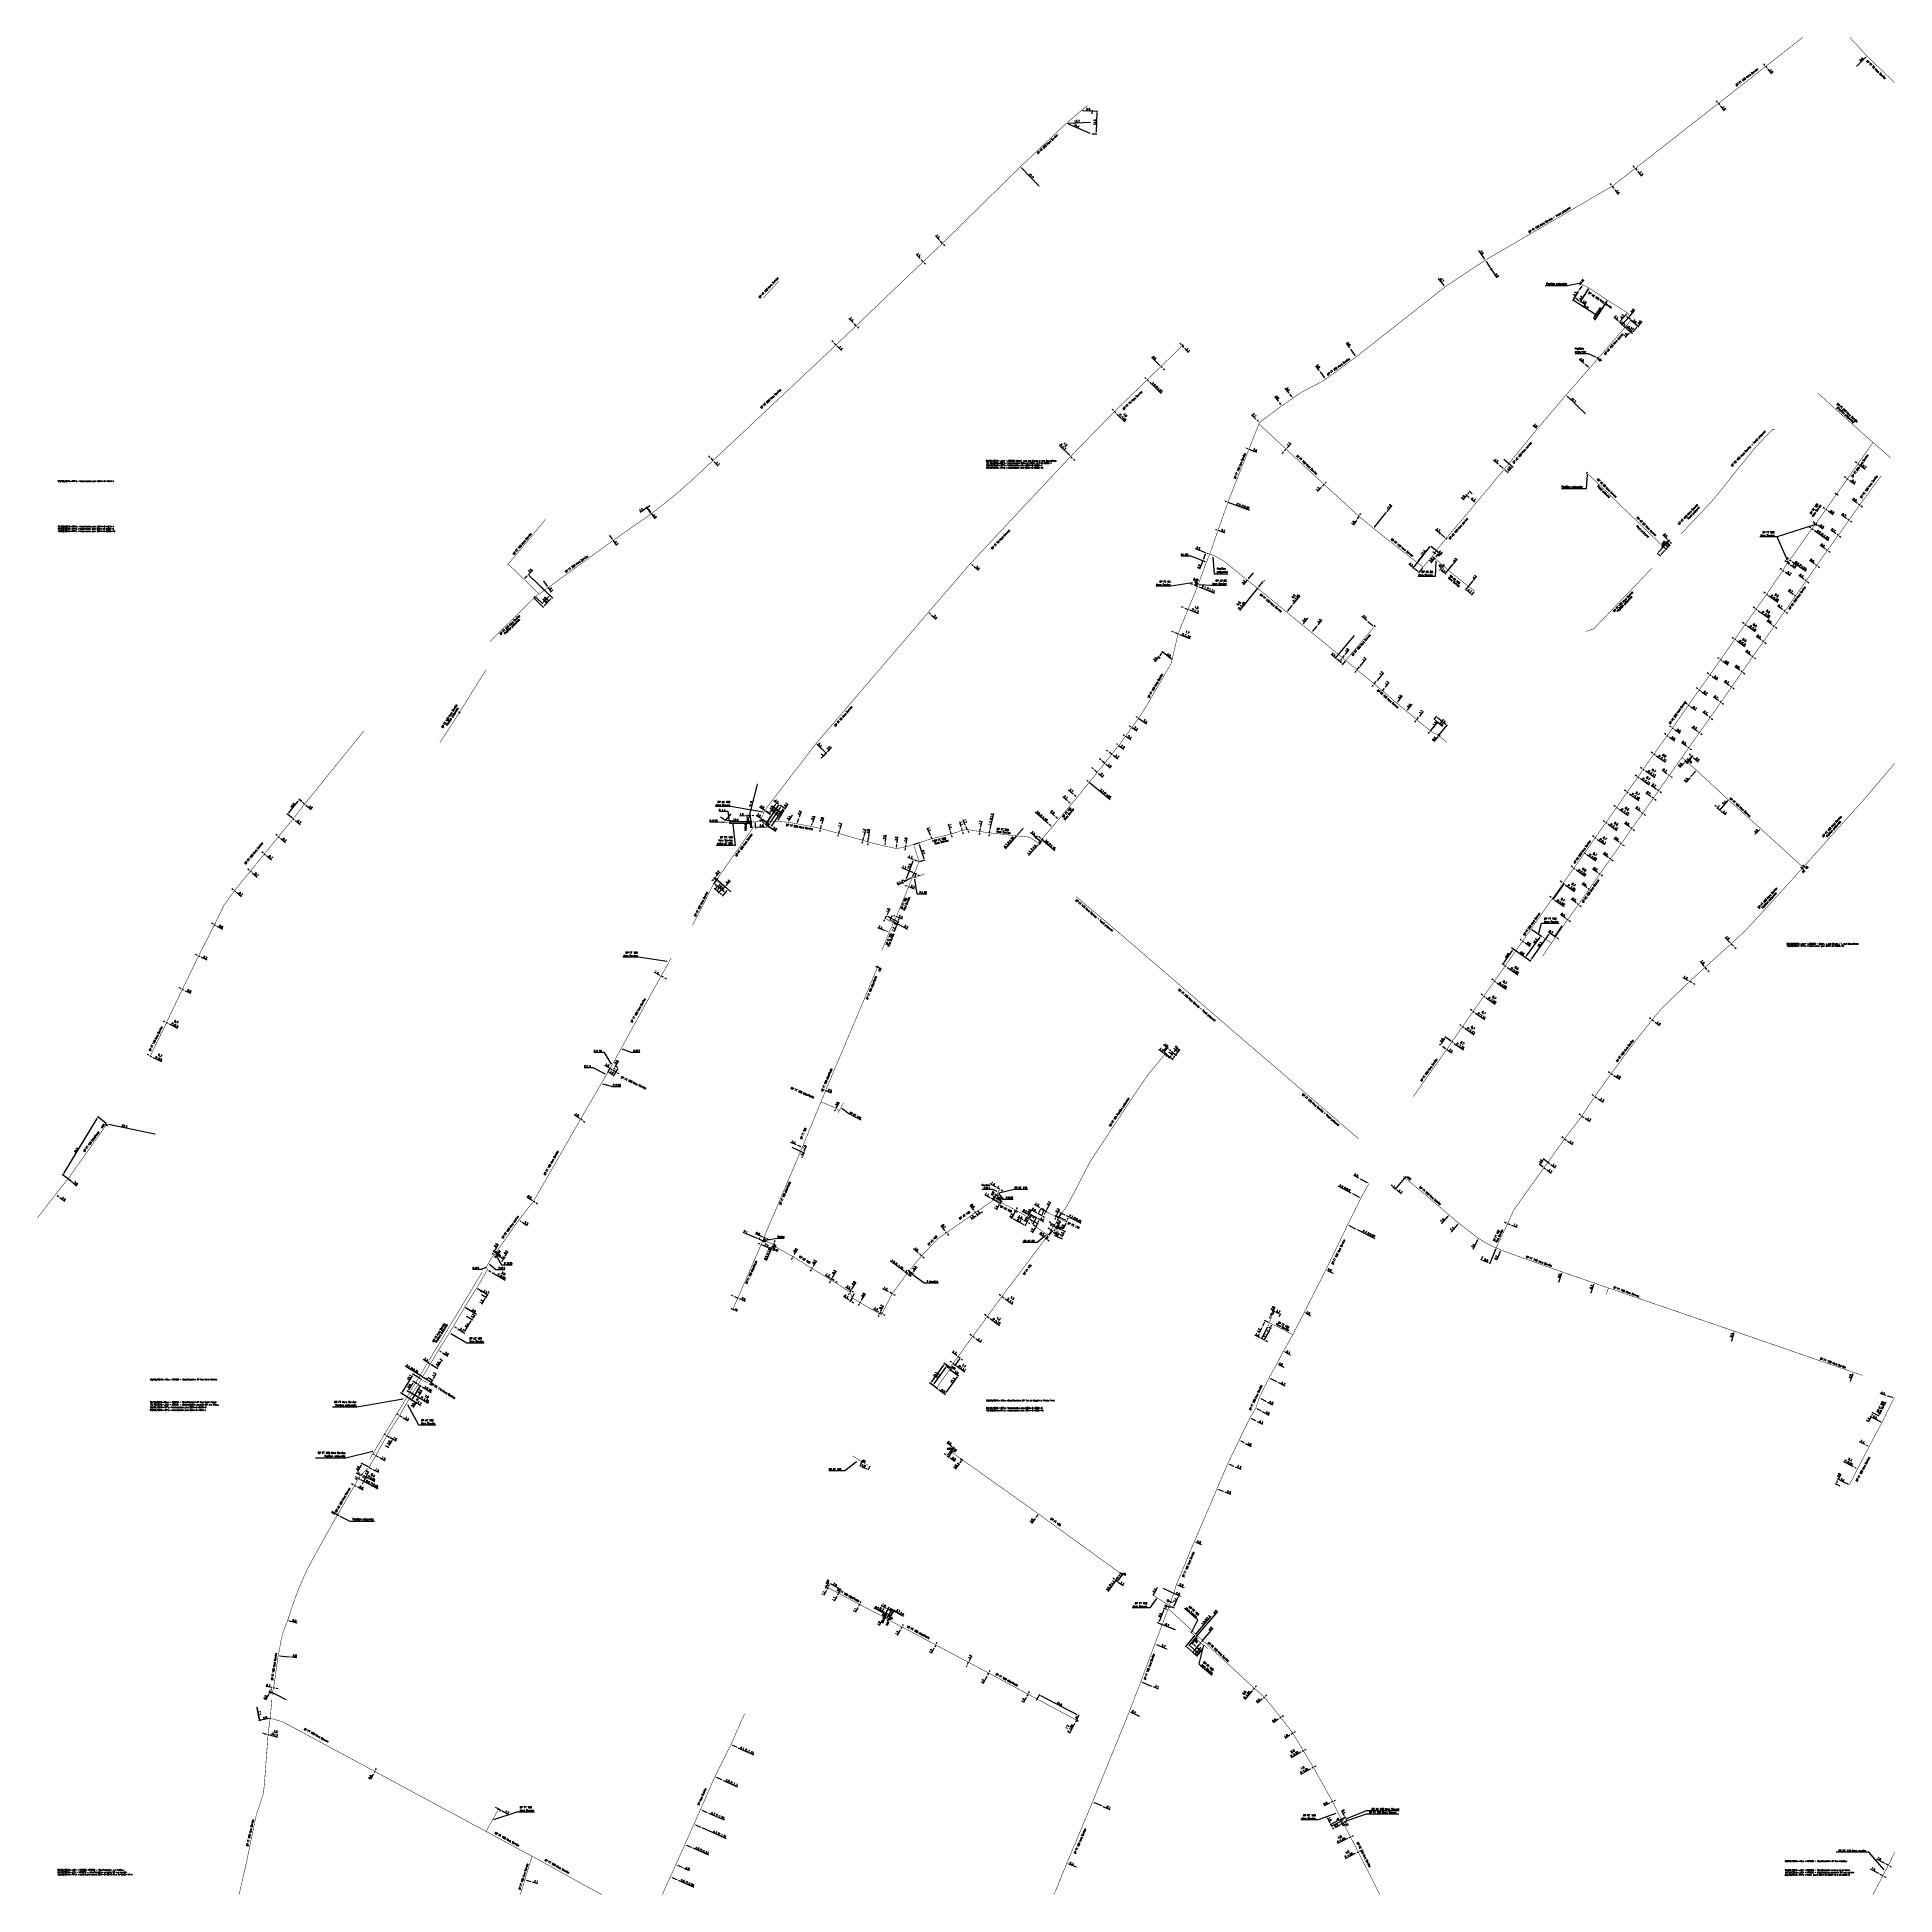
# Model space of a CAD drawing. Header units: millimetres. Extents: x 185000 to 186000, y 127000 to 128000.
import ezdxf
from ezdxf.enums import TextEntityAlignment as Align

# ---------------------------------------------------------------- set-up
doc = ezdxf.new("R2010")
doc.units = ezdxf.units.MM
doc.header["$PDMODE"] = 34
doc.linetypes.add('L_25_FT', pattern=[2000, 1000, 1000])
doc.linetypes.add('L_25_PE', pattern=[2000, 1000, 1000])
doc.layers.get('0').update_dxf_attribs({"linetype": 'CONTINUOUS'})
doc.layers.get('DEFPOINTS').update_dxf_attribs({"linetype": 'CONTINUOUS'})
doc.layers.add('L_908', color=5, linetype='CONTINUOUS')
doc.layers.add('L_910', color=7, linetype='CONTINUOUS', plot=False)
doc.styles.add('G_ROMANS', font='ROMANS.SHX', dxfattribs={"width": 0.75})
doc.styles.get("Standard").update_dxf_attribs({"font": 'romans.shx', "width": 0.85})
doc.linetypes.add('BP_HS', pattern='A,2,-1,["G",Standard,S=0.85,R=0,X=-0.27,Y=-0.4],-1', length=4)
doc.dimstyles.get("Standard").update_dxf_attribs({"dimtxt": 1.5, "dimasz": 1.2, "dimexe": 0.625, "dimexo": 0.625, "dimgap": 0.25, "dimtad": 1, "dimdec": 1, "dimzin": 0, "dimdsep": 46, "dimtxsty": 'Standard', "dimcen": -0.5, "dimadec": 0, "dimazin": 0, "dimtfac": 1, "dimtdec": 1, "dimtmove": 0, "dimatfit": 3, "dimfxl": 0, "dimtolj": 1, "dimtzin": 0, "dimarcsym": 0})

# ---------------------------------------------------------------- blocks, each defined once
blk = doc.blocks.new('*D5')
at = {"layer": 'DEFPOINTS', "color": 0, "linetype": 'Continuous', "transparency": 16777216}
for p in [(185127.1, 127111.4), (185127.8, 127111.2), (185127.8, 127111.2)]:
    blk.add_point(p, dxfattribs=at)
at = {"layer": 'L_908', "color": 0, "linetype": 'Continuous', "lineweight": -2, "transparency": 16777216}
for p, q in [((185126.2, 127111.5), (185123, 127112.1)), ((185127.2, 127111.8), (185127.2, 127111.8)), ((185127.8, 127111.2), (185127.1, 127111.4)), ((185127.9, 127111.7), (185127.9, 127111.7)), ((185128.7, 127111.1), (185129.6, 127110.9))]:
    blk.add_line(p, q, dxfattribs=at)
at = {"layer": 'L_908', "color": 0, "linetype": 'Continuous', "transparency": 16777216}
for points in [[(185126.3, 127111.7), (185126.2, 127111.4), (185127.1, 127111.4)], [(185128.7, 127111.2), (185128.7, 127110.9), (185127.8, 127111.2)]]:
    blk.add_solid(points, dxfattribs=at)
at = {"layer": 'L_908', "color": 0, "linetype": 'Continuous', "transparency": 16777216, "insert": (185124.3, 127112.6), "char_height": 1.12, "attachment_point": 5, "rotation": 349.6248}
blk.add_mtext('\\A1;0.7', dxfattribs=at)
blk = doc.blocks.new('*D6')
at = {"layer": 'DEFPOINTS', "color": 0, "linetype": 'Continuous', "transparency": 16777216}
for p in [(185893.3, 127605.4), (185889.7, 127601.3), (185889.7, 127601.3)]:
    blk.add_point(p, dxfattribs=at)
at = {"layer": 'L_908', "color": 0, "linetype": 'Continuous', "lineweight": -2, "transparency": 16777216}
for p, q in [((185892.7, 127604.7), (185890.3, 127602)), ((185889.7, 127601.3), (185887.5, 127598.8))]:
    blk.add_line(p, q, dxfattribs=at)
at = {"layer": 'L_908', "color": 0, "linetype": 'Continuous', "transparency": 16777216}
for points in [[(185890.2, 127602.1), (185890.4, 127601.9), (185889.7, 127601.3)], [(185892.6, 127604.8), (185892.9, 127604.6), (185893.3, 127605.4)]]:
    blk.add_solid(points, dxfattribs=at)
at = {"layer": 'L_908', "color": 0, "linetype": 'Continuous', "transparency": 16777216, "insert": (185887.7, 127600.2), "char_height": 1.12, "attachment_point": 5, "rotation": 48.4231}
blk.add_mtext('\\A1;5.5', dxfattribs=at)
blk = doc.blocks.new('*D7')
at = {"layer": 'DEFPOINTS', "color": 0, "linetype": 'Continuous', "transparency": 16777216}
for p in [(185890.7, 127613), (185888.1, 127609.9), (185888.5, 127609.6)]:
    blk.add_point(p, dxfattribs=at)
at = {"layer": 'L_908', "color": 0, "linetype": 'Continuous', "lineweight": -2, "transparency": 16777216}
for p, q in [((185888.4, 127610.3), (185891.1, 127613.3)), ((185888.8, 127610), (185891.4, 127613)), ((185890.1, 127613.5), (185889.4, 127614.1)), ((185890.7, 127613), (185891.1, 127612.6)), ((185891.8, 127612), (185894.3, 127609.9))]:
    blk.add_line(p, q, dxfattribs=at)
at = {"layer": 'L_908', "color": 0, "linetype": 'Continuous', "transparency": 16777216}
for points in [[(185890.2, 127613.7), (185890, 127613.4), (185890.7, 127613)], [(185891.9, 127612.1), (185891.7, 127611.9), (185891.1, 127612.6)]]:
    blk.add_solid(points, dxfattribs=at)
at = {"layer": 'L_908', "color": 0, "linetype": 'Continuous', "transparency": 16777216, "insert": (185893.9, 127611.2), "char_height": 1.12, "attachment_point": 5, "rotation": 318.7778}
blk.add_mtext('\\A1;0.5', dxfattribs=at)
blk = doc.blocks.new('L_340_21')
at = {"linetype": 'Continuous'}
blk.add_hatch(color=0, dxfattribs=at).paths.add_polyline_path([(0.125, 0.75), (-0.125, 0.75), (-0.125, -0.75), (0.125, -0.75)])
at = {"color": 0, "linetype": 'Continuous'}
blk.add_lwpolyline([(-0.125, 0.75), (0.125, 0.75), (0.125, -0.75), (-0.125, -0.75)], close=True, dxfattribs=at)
at = {"color": 0, "linetype": 'Continuous', "width": 0.75}
for tag, height, flags, p in [('RE', 1, 8, (0, 2)), ('DEF_COUP', 1.2, 3, (0, -7.5)), ('DEF_TYPE', 1.2, 3, (0, -10)), ('DEF_LEG', 1.2, 3, (0, -5))]:
    blk.add_attdef(tag, text='', height=height, dxfattribs=dict(at, flags=flags)).set_placement(p, align=Align.MIDDLE)
blk = doc.blocks.new('*D8')
at = {"layer": 'DEFPOINTS', "color": 0, "linetype": 'Continuous', "transparency": 16777216}
for p in [(185125.4, 127109.4), (185126.5, 127107.9), (185134.3, 127104.7)]:
    blk.add_point(p, dxfattribs=at)
at = {"layer": 'L_908', "color": 0, "linetype": 'Continuous', "lineweight": -2, "transparency": 16777216}
for p, q in [((185124.6, 127107.9), (185122.9, 127104.8)), ((185126.1, 127108.2), (185124.6, 127108.9)), ((185133.9, 127104.9), (185125, 127109.6)), ((185125.4, 127109.4), (185125, 127108.7)), ((185125.8, 127110.2), (185126.2, 127111))]:
    blk.add_line(p, q, dxfattribs=at)
at = {"layer": 'L_908', "color": 0, "linetype": 'Continuous', "transparency": 16777216}
for points in [[(185124.5, 127108), (185124.7, 127107.8), (185125, 127108.7)], [(185125.7, 127110.3), (185125.9, 127110.1), (185125.4, 127109.4)]]:
    blk.add_solid(points, dxfattribs=at)
at = {"layer": 'L_908', "color": 0, "linetype": 'Continuous', "transparency": 16777216, "insert": (185122.8, 127106.2), "char_height": 1.12, "attachment_point": 5, "rotation": 62.058}
blk.add_mtext('\\A1;0.8', dxfattribs=at)
blk = doc.blocks.new('*D9')
at = {"layer": 'DEFPOINTS', "color": 0, "linetype": 'Continuous', "transparency": 16777216}
for p in [(185335.8, 127494.6), (185337.1, 127494), (185337.1, 127494)]:
    blk.add_point(p, dxfattribs=at)
at = {"layer": 'L_908', "color": 0, "linetype": 'Continuous', "lineweight": -2, "transparency": 16777216}
for p, q in [((185335, 127495), (185332.2, 127496.5)), ((185337.1, 127494), (185335.8, 127494.6)), ((185337.9, 127493.5), (185338.7, 127493.1))]:
    blk.add_line(p, q, dxfattribs=at)
at = {"layer": 'L_908', "color": 0, "linetype": 'Continuous', "transparency": 16777216}
for points in [[(185335.1, 127495.2), (185334.9, 127494.9), (185335.8, 127494.6)], [(185337.9, 127493.7), (185337.8, 127493.4), (185337.1, 127494)]]:
    blk.add_solid(points, dxfattribs=at)
at = {"layer": 'L_908', "color": 0, "linetype": 'Continuous', "transparency": 16777216, "insert": (185333.5, 127496.6), "char_height": 1.12, "attachment_point": 5, "rotation": 332.5975}
blk.add_mtext('\\A1;1.4', dxfattribs=at)
blk = doc.blocks.new('*D10')
at = {"layer": 'DEFPOINTS', "color": 0, "linetype": 'Continuous', "transparency": 16777216}
for p in [(185310, 127443.8), (185311.4, 127443), (185312.7, 127445.2)]:
    blk.add_point(p, dxfattribs=at)
at = {"layer": 'L_908', "color": 0, "linetype": 'Continuous', "lineweight": -2, "transparency": 16777216}
for p, q in [((185309.3, 127444.3), (185305.5, 127446.5)), ((185311.4, 127443), (185310, 127443.8)), ((185312.5, 127444.8), (185311.2, 127442.6)), ((185312.2, 127442.5), (185313, 127442.1))]:
    blk.add_line(p, q, dxfattribs=at)
at = {"layer": 'L_908', "color": 0, "linetype": 'Continuous', "transparency": 16777216}
for points in [[(185309.3, 127444.4), (185309.2, 127444.1), (185310, 127443.8)], [(185312.3, 127442.7), (185312.1, 127442.4), (185311.4, 127443)]]:
    blk.add_solid(points, dxfattribs=at)
at = {"layer": 'L_908', "color": 0, "linetype": 'Continuous', "transparency": 16777216, "insert": (185306.8, 127446.6), "char_height": 1.12, "attachment_point": 5, "rotation": 329.8902}
blk.add_mtext('\\A1;1.6', dxfattribs=at)
blk = doc.blocks.new('*D11')
at = {"layer": 'DEFPOINTS', "color": 0, "linetype": 'Continuous', "transparency": 16777216}
for p in [(185310, 127443.8), (185311.3, 127446), (185312.7, 127445.2)]:
    blk.add_point(p, dxfattribs=at)
at = {"layer": 'L_908', "color": 0, "linetype": 'Continuous', "lineweight": -2, "transparency": 16777216}
for p, q in [((185310.5, 127444.6), (185310.9, 127445.2)), ((185312.3, 127445.4), (185310.9, 127446.3)), ((185311.3, 127446), (185313, 127448.9))]:
    blk.add_line(p, q, dxfattribs=at)
at = {"layer": 'L_908', "color": 0, "linetype": 'Continuous', "transparency": 16777216}
for points in [[(185310.4, 127444.7), (185310.6, 127444.5), (185310, 127443.8)], [(185310.7, 127445.3), (185311, 127445.2), (185311.3, 127446)]]:
    blk.add_solid(points, dxfattribs=at)
at = {"layer": 'L_908', "color": 0, "linetype": 'Continuous', "transparency": 16777216, "insert": (185311.7, 127448.2), "char_height": 1.12, "attachment_point": 5, "rotation": 59.8902}
blk.add_mtext('\\A1;2.6', dxfattribs=at)
blk = doc.blocks.new('*D12')
at = {"layer": 'DEFPOINTS', "color": 0, "linetype": 'Continuous', "transparency": 16777216}
for p in [(185292.5, 127417.5), (185293.3, 127417), (185293.3, 127417)]:
    blk.add_point(p, dxfattribs=at)
at = {"layer": 'L_908', "color": 0, "linetype": 'Continuous', "lineweight": -2, "transparency": 16777216}
for p, q in [((185291.7, 127418), (185289.1, 127419.8)), ((185293.3, 127417), (185292.5, 127417.5)), ((185294, 127416.5), (185294.8, 127416))]:
    blk.add_line(p, q, dxfattribs=at)
at = {"layer": 'L_908', "color": 0, "linetype": 'Continuous', "transparency": 16777216}
for points in [[(185291.8, 127418.2), (185291.6, 127417.9), (185292.5, 127417.5)], [(185294.1, 127416.6), (185294, 127416.3), (185293.3, 127417)]]:
    blk.add_solid(points, dxfattribs=at)
at = {"layer": 'L_908', "color": 0, "linetype": 'Continuous', "transparency": 16777216, "insert": (185290.5, 127419.8), "char_height": 1.12, "attachment_point": 5, "rotation": 326.1279}
blk.add_mtext('\\A1;1.0', dxfattribs=at)
blk = doc.blocks.new('*D13')
at = {"layer": 'DEFPOINTS', "color": 0, "linetype": 'Continuous', "transparency": 16777216}
for p in [(185267.1, 127373.3), (185267.8, 127372.9), (185267.8, 127372.9)]:
    blk.add_point(p, dxfattribs=at)
at = {"layer": 'L_908', "color": 0, "linetype": 'Continuous', "lineweight": -2, "transparency": 16777216}
for p, q in [((185266.4, 127373.8), (185263.6, 127375.5)), ((185267.8, 127372.9), (185267.1, 127373.3)), ((185268.6, 127372.4), (185269.3, 127372))]:
    blk.add_line(p, q, dxfattribs=at)
at = {"layer": 'L_908', "color": 0, "linetype": 'Continuous', "transparency": 16777216}
for points in [[(185266.4, 127373.9), (185266.3, 127373.7), (185267.1, 127373.3)], [(185268.7, 127372.6), (185268.5, 127372.3), (185267.8, 127372.9)]]:
    blk.add_solid(points, dxfattribs=at)
at = {"layer": 'L_908', "color": 0, "linetype": 'Continuous', "transparency": 16777216, "insert": (185265, 127375.6), "char_height": 1.12, "attachment_point": 5, "rotation": 328.1255}
blk.add_mtext('\\A1;0.8', dxfattribs=at)
blk = doc.blocks.new('*D14')
at = {"layer": 'DEFPOINTS', "color": 0, "linetype": 'Continuous', "transparency": 16777216}
for p in [(185259.2, 127363.2), (185261, 127362), (185261, 127362)]:
    blk.add_point(p, dxfattribs=at)
at = {"layer": 'L_908', "color": 0, "linetype": 'Continuous', "lineweight": -2, "transparency": 16777216}
for p, q in [((185259.9, 127362.7), (185260.3, 127362.5)), ((185261, 127362), (185263.8, 127360.3))]:
    blk.add_line(p, q, dxfattribs=at)
at = {"layer": 'L_908', "color": 0, "linetype": 'Continuous', "transparency": 16777216}
for points in [[(185260, 127362.8), (185259.8, 127362.6), (185259.2, 127363.2)], [(185260.3, 127362.6), (185260.2, 127362.3), (185261, 127362)]]:
    blk.add_solid(points, dxfattribs=at)
at = {"layer": 'L_908', "color": 0, "linetype": 'Continuous', "transparency": 16777216, "insert": (185263.2, 127361.5), "char_height": 1.12, "attachment_point": 5, "rotation": 328.1994}
blk.add_mtext('\\A1;2.2', dxfattribs=at)
blk = doc.blocks.new('*D15')
at = {"layer": 'DEFPOINTS', "color": 0, "linetype": 'Continuous', "transparency": 16777216}
for p in [(185242.3, 127336.5), (185244.8, 127335), (185244.8, 127335)]:
    blk.add_point(p, dxfattribs=at)
at = {"layer": 'L_908', "color": 0, "linetype": 'Continuous', "lineweight": -2, "transparency": 16777216}
for p, q in [((185243.1, 127336), (185244.1, 127335.4)), ((185244.8, 127335), (185251.8, 127330.9))]:
    blk.add_line(p, q, dxfattribs=at)
at = {"layer": 'L_908', "color": 0, "linetype": 'Continuous', "transparency": 16777216}
for points in [[(185243.2, 127336.1), (185243, 127335.9), (185242.3, 127336.5)], [(185244.1, 127335.6), (185244, 127335.3), (185244.8, 127335)]]:
    blk.add_solid(points, dxfattribs=at)
at = {"layer": 'L_908', "color": 0, "linetype": 'Continuous', "transparency": 16777216, "insert": (185250.4, 127333.6), "char_height": 1.12, "attachment_point": 5, "rotation": 329.5158}
blk.add_mtext('\\A1;2.9\\PP.:0.68', dxfattribs=at)
blk = doc.blocks.new('*D16')
at = {"layer": 'DEFPOINTS', "color": 0, "linetype": 'Continuous', "transparency": 16777216}
for p in [(185170.8, 127220.3), (185171.5, 127220), (185171.5, 127220)]:
    blk.add_point(p, dxfattribs=at)
at = {"layer": 'L_908', "color": 0, "linetype": 'Continuous', "lineweight": -2, "transparency": 16777216}
for p, q in [((185170, 127220.7), (185169.2, 127221.2)), ((185170.8, 127220.3), (185171.5, 127220)), ((185172.3, 127219.5), (185175.2, 127218))]:
    blk.add_line(p, q, dxfattribs=at)
at = {"layer": 'L_908', "color": 0, "linetype": 'Continuous', "transparency": 16777216}
for points in [[(185170.1, 127220.9), (185169.9, 127220.6), (185170.8, 127220.3)], [(185172.4, 127219.7), (185172.2, 127219.4), (185171.5, 127220)]]:
    blk.add_solid(points, dxfattribs=at)
at = {"layer": 'L_908', "color": 0, "linetype": 'Continuous', "transparency": 16777216, "insert": (185174.5, 127219.2), "char_height": 1.12, "attachment_point": 5, "rotation": 332.4314}
blk.add_mtext('\\A1;0.8', dxfattribs=at)
blk = doc.blocks.new('*D17')
at = {"layer": 'DEFPOINTS', "color": 0, "linetype": 'Continuous', "transparency": 16777216}
for p in [(185174.4, 127226.3), (185174.4, 127225.4), (185174.8, 127226.1)]:
    blk.add_point(p, dxfattribs=at)
at = {"layer": 'L_908', "color": 0, "linetype": 'Continuous', "lineweight": -2, "transparency": 16777216}
for p, q in [((185173.6, 127226.7), (185172.8, 127227.1)), ((185174.4, 127226.3), (185174.8, 127226.1)), ((185174.7, 127225.9), (185175, 127226.5)), ((185175.6, 127225.6), (185181.6, 127222.4))]:
    blk.add_line(p, q, dxfattribs=at)
at = {"layer": 'L_908', "color": 0, "linetype": 'Continuous', "transparency": 16777216}
for points in [[(185173.7, 127226.8), (185173.5, 127226.6), (185174.4, 127226.3)], [(185175.6, 127225.8), (185175.5, 127225.5), (185174.8, 127226.1)]]:
    blk.add_solid(points, dxfattribs=at)
at = {"layer": 'L_908', "color": 0, "linetype": 'Continuous', "transparency": 16777216, "insert": (185180.3, 127225), "char_height": 1.12, "attachment_point": 5, "rotation": 331.8559}
blk.add_mtext('\\A1;0.5\\PP:0.65', dxfattribs=at)
blk = doc.blocks.new('*D18')
at = {"layer": 'DEFPOINTS', "color": 0, "linetype": 'Continuous', "transparency": 16777216}
for p in [(185172, 127226.8), (185174.4, 127225.4), (185178.6, 127230)]:
    blk.add_point(p, dxfattribs=at)
at = {"layer": 'L_908', "color": 0, "linetype": 'Continuous', "lineweight": -2, "transparency": 16777216}
for p, q in [((185178.2, 127230.3), (185174.4, 127232.3)), ((185174, 127225.7), (185171.6, 127227)), ((185174.4, 127231.3), (185172.4, 127227.6))]:
    blk.add_line(p, q, dxfattribs=at)
at = {"layer": 'L_908', "color": 0, "linetype": 'Continuous', "transparency": 16777216}
for points in [[(185174.2, 127231.3), (185174.5, 127231.2), (185174.8, 127232.1)], [(185172.3, 127227.6), (185172.5, 127227.5), (185172, 127226.8)]]:
    blk.add_solid(points, dxfattribs=at)
at = {"layer": 'L_908', "color": 0, "linetype": 'Continuous', "transparency": 16777216, "insert": (185172.6, 127229.6), "char_height": 1.12, "attachment_point": 5, "rotation": 61.8559}
blk.add_mtext('\\A1;6.0', dxfattribs=at)
blk = doc.blocks.new('*D19')
at = {"layer": 'DEFPOINTS', "color": 0, "linetype": 'Continuous', "transparency": 16777216}
for p in [(185178.6, 127230), (185179.9, 127229.3), (185179.9, 127229.3)]:
    blk.add_point(p, dxfattribs=at)
at = {"layer": 'L_908', "color": 0, "linetype": 'Continuous', "lineweight": -2, "transparency": 16777216}
for p, q in [((185177.8, 127230.5), (185177, 127230.9)), ((185178.6, 127230), (185179.9, 127229.3)), ((185180.7, 127228.9), (185183.6, 127227.4))]:
    blk.add_line(p, q, dxfattribs=at)
at = {"layer": 'L_908', "color": 0, "linetype": 'Continuous', "transparency": 16777216}
for points in [[(185177.9, 127230.6), (185177.7, 127230.3), (185178.6, 127230)], [(185180.8, 127229), (185180.6, 127228.8), (185179.9, 127229.3)]]:
    blk.add_solid(points, dxfattribs=at)
at = {"layer": 'L_908', "color": 0, "linetype": 'Continuous', "transparency": 16777216, "insert": (185182.9, 127228.6), "char_height": 1.12, "attachment_point": 5, "rotation": 331.8559}
blk.add_mtext('\\A1;1.5', dxfattribs=at)
blk = doc.blocks.new('*D20')
at = {"layer": 'DEFPOINTS', "color": 0, "linetype": 'Continuous', "transparency": 16777216}
for p in [(185182.2, 127236.4), (185183.5, 127235.7), (185183.5, 127235.7)]:
    blk.add_point(p, dxfattribs=at)
at = {"layer": 'L_908', "color": 0, "linetype": 'Continuous', "lineweight": -2, "transparency": 16777216}
for p, q in [((185181.4, 127236.9), (185180.6, 127237.3)), ((185182.2, 127236.4), (185183.5, 127235.7)), ((185184.3, 127235.3), (185187, 127233.7))]:
    blk.add_line(p, q, dxfattribs=at)
at = {"layer": 'L_908', "color": 0, "linetype": 'Continuous', "transparency": 16777216}
for points in [[(185181.5, 127237), (185181.3, 127236.7), (185182.2, 127236.4)], [(185184.4, 127235.4), (185184.2, 127235.1), (185183.5, 127235.7)]]:
    blk.add_solid(points, dxfattribs=at)
at = {"layer": 'L_908', "color": 0, "linetype": 'Continuous', "transparency": 16777216, "insert": (185186.4, 127234.9), "char_height": 1.12, "attachment_point": 5, "rotation": 330.7889}
blk.add_mtext('\\A1;1.5', dxfattribs=at)
blk = doc.blocks.new('*D21')
at = {"layer": 'DEFPOINTS', "color": 0, "linetype": 'Continuous', "transparency": 16777216}
for p in [(185187, 127242), (185189.6, 127246.3), (185188.8, 127241)]:
    blk.add_point(p, dxfattribs=at)
at = {"layer": 'L_908', "color": 0, "linetype": 'Continuous', "lineweight": -2, "transparency": 16777216}
for p, q in [((185190.9, 127244.5), (185189.2, 127241.8)), ((185190, 127246.1), (185191.8, 127245)), ((185187.4, 127241.8), (185189.2, 127240.8))]:
    blk.add_line(p, q, dxfattribs=at)
at = {"layer": 'L_908', "color": 0, "linetype": 'Continuous', "transparency": 16777216}
for points in [[(185189.1, 127241.9), (185189.4, 127241.7), (185188.8, 127241)], [(185190.8, 127244.6), (185191, 127244.4), (185191.4, 127245.3)]]:
    blk.add_solid(points, dxfattribs=at)
at = {"layer": 'L_908', "color": 0, "linetype": 'Continuous', "transparency": 16777216, "insert": (185189.3, 127243.4), "char_height": 1.12, "attachment_point": 5, "rotation": 58.8451}
blk.add_mtext('\\A1;5.0', dxfattribs=at)
blk = doc.blocks.new('*D22')
at = {"layer": 'DEFPOINTS', "color": 0, "linetype": 'Continuous', "transparency": 16777216}
for p in [(185188.2, 127247.1), (185189.6, 127246.3), (185189.6, 127246.3)]:
    blk.add_point(p, dxfattribs=at)
at = {"layer": 'L_908', "color": 0, "linetype": 'Continuous', "lineweight": -2, "transparency": 16777216}
for p, q in [((185187.5, 127247.6), (185186.7, 127248)), ((185188.2, 127247.1), (185189.6, 127246.3)), ((185190.4, 127245.9), (185193.1, 127244.3))]:
    blk.add_line(p, q, dxfattribs=at)
at = {"layer": 'L_908', "color": 0, "linetype": 'Continuous', "transparency": 16777216}
for points in [[(185187.5, 127247.7), (185187.4, 127247.4), (185188.2, 127247.1)], [(185190.5, 127246), (185190.3, 127245.7), (185189.6, 127246.3)]]:
    blk.add_solid(points, dxfattribs=at)
at = {"layer": 'L_908', "color": 0, "linetype": 'Continuous', "transparency": 16777216, "insert": (185192.5, 127245.5), "char_height": 1.12, "attachment_point": 5, "rotation": 329.817}
blk.add_mtext('\\A1;1.6', dxfattribs=at)
blk = doc.blocks.new('*D23')
at = {"layer": 'DEFPOINTS', "color": 0, "linetype": 'Continuous', "transparency": 16777216}
for p in [(185195, 127257.9), (185196.2, 127257.2), (185196.2, 127257.2)]:
    blk.add_point(p, dxfattribs=at)
at = {"layer": 'L_908', "color": 0, "linetype": 'Continuous', "lineweight": -2, "transparency": 16777216}
for p, q in [((185194.2, 127258.4), (185193.5, 127258.9)), ((185195, 127257.9), (185196.2, 127257.2)), ((185197, 127256.7), (185199.7, 127255.1))]:
    blk.add_line(p, q, dxfattribs=at)
at = {"layer": 'L_908', "color": 0, "linetype": 'Continuous', "transparency": 16777216}
for points in [[(185194.3, 127258.5), (185194.2, 127258.3), (185195, 127257.9)], [(185197.1, 127256.9), (185196.9, 127256.6), (185196.2, 127257.2)]]:
    blk.add_solid(points, dxfattribs=at)
at = {"layer": 'L_908', "color": 0, "linetype": 'Continuous', "transparency": 16777216, "insert": (185199.1, 127256.3), "char_height": 1.12, "attachment_point": 5, "rotation": 328.8451}
blk.add_mtext('\\A1;1.4', dxfattribs=at)
blk = doc.blocks.new('*D24')
at = {"layer": 'DEFPOINTS', "color": 0, "linetype": 'Continuous', "transparency": 16777216}
for p in [(185200.3, 127267.2), (185201.7, 127266.3), (185201.7, 127266.3)]:
    blk.add_point(p, dxfattribs=at)
at = {"layer": 'L_908', "color": 0, "linetype": 'Continuous', "lineweight": -2, "transparency": 16777216}
for p, q in [((185199.5, 127267.6), (185198.8, 127268.1)), ((185200.3, 127267.2), (185201.7, 127266.3)), ((185202.5, 127265.8), (185206.3, 127263.5))]:
    blk.add_line(p, q, dxfattribs=at)
at = {"layer": 'L_908', "color": 0, "linetype": 'Continuous', "transparency": 16777216}
for points in [[(185199.6, 127267.8), (185199.5, 127267.5), (185200.3, 127267.2)], [(185202.6, 127266), (185202.4, 127265.7), (185201.7, 127266.3)]]:
    blk.add_solid(points, dxfattribs=at)
at = {"layer": 'L_908', "color": 0, "linetype": 'Continuous', "transparency": 16777216, "insert": (185205.7, 127264.7), "char_height": 1.12, "attachment_point": 5, "rotation": 328.3269}
blk.add_mtext('\\A1;1.7', dxfattribs=at)
blk = doc.blocks.new('*D25')
at = {"layer": 'DEFPOINTS', "color": 0, "linetype": 'Continuous', "transparency": 16777216}
for p in [(185201.7, 127266.3), (185201.9, 127269.8), (185203.3, 127269)]:
    blk.add_point(p, dxfattribs=at)
at = {"layer": 'L_908', "color": 0, "linetype": 'Continuous', "lineweight": -2, "transparency": 16777216}
for p, q in [((185201.2, 127270.3), (185200.4, 127270.8)), ((185201.9, 127269.9), (185203.3, 127269)), ((185202, 127266.7), (185203.6, 127269.4)), ((185202.2, 127270.2), (185202.2, 127270.3)), ((185204.1, 127268.5), (185210.4, 127264.6))]:
    blk.add_line(p, q, dxfattribs=at)
at = {"layer": 'L_908', "color": 0, "linetype": 'Continuous', "transparency": 16777216}
for points in [[(185201.2, 127270.5), (185201.1, 127270.2), (185201.9, 127269.9)], [(185204.2, 127268.7), (185204, 127268.4), (185203.3, 127269)]]:
    blk.add_solid(points, dxfattribs=at)
at = {"layer": 'L_908', "color": 0, "linetype": 'Continuous', "transparency": 16777216, "insert": (185209.2, 127267.4), "char_height": 1.12, "attachment_point": 5, "rotation": 328.3295}
blk.add_mtext('\\A1;1.9\\PP.:1.05', dxfattribs=at)
blk = doc.blocks.new('*D26')
at = {"layer": 'DEFPOINTS', "color": 0, "linetype": 'Continuous', "transparency": 16777216}
for p in [(185206.6, 127277.5), (185196, 127269.8), (185201.7, 127266.3)]:
    blk.add_point(p, dxfattribs=at)
at = {"layer": 'L_908', "color": 0, "linetype": 'Continuous', "lineweight": -2, "transparency": 16777216}
for p, q in [((185201.8, 127279.4), (185196.5, 127270.6)), ((185206.2, 127277.7), (185201.9, 127280.4)), ((185201.3, 127266.6), (185195.6, 127270.1))]:
    blk.add_line(p, q, dxfattribs=at)
at = {"layer": 'L_908', "color": 0, "linetype": 'Continuous', "transparency": 16777216}
for points in [[(185201.7, 127279.5), (185201.9, 127279.3), (185202.3, 127280.2)], [(185196.3, 127270.7), (185196.6, 127270.5), (185196, 127269.8)]]:
    blk.add_solid(points, dxfattribs=at)
at = {"layer": 'L_908', "color": 0, "linetype": 'Continuous', "transparency": 16777216, "insert": (185200.3, 127278.4), "char_height": 1.12, "attachment_point": 5, "rotation": 58.8451}
blk.add_mtext('\\A1;12.1', dxfattribs=at)
blk = doc.blocks.new('*D27')
at = {"layer": 'DEFPOINTS', "color": 0, "linetype": 'Continuous', "transparency": 16777216}
for p in [(185207.4, 127278.8), (185207.4, 127278.8), (185210.1, 127278.7)]:
    blk.add_point(p, dxfattribs=at)
at = {"layer": 'L_908', "color": 0, "linetype": 'Continuous', "lineweight": -2, "transparency": 16777216}
for p, q in [((185207.4, 127278.8), (185198, 127284.5)), ((185208.7, 127278.1), (185208.2, 127278.3)), ((185209.9, 127278.3), (185209.2, 127277.2))]:
    blk.add_line(p, q, dxfattribs=at)
at = {"layer": 'L_908', "color": 0, "linetype": 'Continuous', "transparency": 16777216}
for points in [[(185208.3, 127278.5), (185208.1, 127278.2), (185207.4, 127278.8)], [(185208.8, 127278.2), (185208.6, 127277.9), (185209.5, 127277.6)]]:
    blk.add_solid(points, dxfattribs=at)
at = {"layer": 'L_908', "color": 0, "linetype": 'Continuous', "transparency": 16777216, "insert": (185201.8, 127283.1), "char_height": 1.125, "attachment_point": 5, "rotation": 328.8451}
blk.add_mtext('\\A1;2.4 P:0.35', dxfattribs=at)
blk = doc.blocks.new('*D28')
at = {"layer": 'DEFPOINTS', "color": 0, "linetype": 'Continuous', "transparency": 16777216}
for p in [(185204.9, 127274.7), (185206.3, 127273.9), (185201.7, 127266.3)]:
    blk.add_point(p, dxfattribs=at)
at = {"layer": 'L_908', "color": 0, "linetype": 'Continuous', "lineweight": -2, "transparency": 16777216}
for p, q in [((185201.9, 127266.7), (185206.5, 127274.3)), ((185204.2, 127275.2), (185203.4, 127275.6)), ((185204.9, 127274.7), (185206.3, 127273.9)), ((185207.1, 127273.4), (185212, 127270.4))]:
    blk.add_line(p, q, dxfattribs=at)
at = {"layer": 'L_908', "color": 0, "linetype": 'Continuous', "transparency": 16777216}
for points in [[(185204.2, 127275.3), (185204.1, 127275), (185204.9, 127274.7)], [(185207.1, 127273.6), (185207, 127273.3), (185206.3, 127273.9)]]:
    blk.add_solid(points, dxfattribs=at)
at = {"layer": 'L_908', "color": 0, "linetype": 'Continuous', "transparency": 16777216, "insert": (185210.3, 127272.3), "char_height": 1.125, "attachment_point": 5, "rotation": 328.8451}
blk.add_mtext('\\A1;1.9 Pli', dxfattribs=at)
blk = doc.blocks.new('*D29')
at = {"layer": 'DEFPOINTS', "color": 0, "linetype": 'Continuous', "transparency": 16777216}
for p in [(185211.6, 127285.7), (185216.3, 127288.7), (185217.8, 127287.7)]:
    blk.add_point(p, dxfattribs=at)
at = {"layer": 'L_908', "color": 0, "linetype": 'Continuous', "lineweight": -2, "transparency": 16777216}
for p, q in [((185212, 127285.4), (185215.6, 127283.2)), ((185215.7, 127284.2), (185217.4, 127287)), ((185216.7, 127288.4), (185218.2, 127287.5))]:
    blk.add_line(p, q, dxfattribs=at)
at = {"layer": 'L_908', "color": 0, "linetype": 'Continuous', "transparency": 16777216}
for points in [[(185215.5, 127284.3), (185215.8, 127284.2), (185215.2, 127283.5)], [(185217.2, 127287), (185217.5, 127286.9), (185217.8, 127287.7)]]:
    blk.add_solid(points, dxfattribs=at)
at = {"layer": 'L_908', "color": 0, "linetype": 'Continuous', "transparency": 16777216, "insert": (185215.7, 127285.8), "char_height": 1.12, "attachment_point": 5, "rotation": 58.3672}
blk.add_mtext('\\A1;5.0', dxfattribs=at)
blk = doc.blocks.new('*D30')
at = {"layer": 'DEFPOINTS', "color": 0, "linetype": 'Continuous', "transparency": 16777216}
for p in [(185211.6, 127285.7), (185213.7, 127284.4), (185213.7, 127284.4)]:
    blk.add_point(p, dxfattribs=at)
at = {"layer": 'L_908', "color": 0, "linetype": 'Continuous', "lineweight": -2, "transparency": 16777216}
for p, q in [((185211.6, 127285.7), (185207.8, 127288.1)), ((185212.9, 127284.9), (185212.4, 127285.2))]:
    blk.add_line(p, q, dxfattribs=at)
at = {"layer": 'L_908', "color": 0, "linetype": 'Continuous', "transparency": 16777216}
for points in [[(185212.4, 127285.4), (185212.3, 127285.1), (185211.6, 127285.7)], [(185213, 127285), (185212.8, 127284.8), (185213.7, 127284.4)]]:
    blk.add_solid(points, dxfattribs=at)
at = {"layer": 'L_908', "color": 0, "linetype": 'Continuous', "transparency": 16777216, "insert": (185209.2, 127288.1), "char_height": 1.12, "attachment_point": 5, "rotation": 328.257}
blk.add_mtext('\\A1;2.4', dxfattribs=at)
blk = doc.blocks.new('*D31')
at = {"layer": 'DEFPOINTS', "color": 0, "linetype": 'Continuous', "transparency": 16777216}
for p in [(185216, 127293.1), (185218.2, 127291.7), (185218.2, 127291.7)]:
    blk.add_point(p, dxfattribs=at)
at = {"layer": 'L_908', "color": 0, "linetype": 'Continuous', "lineweight": -2, "transparency": 16777216}
for p, q in [((185216.7, 127292.6), (185217.5, 127292.2)), ((185218.2, 127291.7), (185221, 127290))]:
    blk.add_line(p, q, dxfattribs=at)
at = {"layer": 'L_908', "color": 0, "linetype": 'Continuous', "transparency": 16777216}
for points in [[(185216.8, 127292.8), (185216.7, 127292.5), (185216, 127293.1)], [(185217.5, 127292.3), (185217.4, 127292.1), (185218.2, 127291.7)]]:
    blk.add_solid(points, dxfattribs=at)
at = {"layer": 'L_908', "color": 0, "linetype": 'Continuous', "transparency": 16777216, "insert": (185220.4, 127291.3), "char_height": 1.12, "attachment_point": 5, "rotation": 328.261}
blk.add_mtext('\\A1;2.6', dxfattribs=at)
blk = doc.blocks.new('*D32')
at = {"layer": 'DEFPOINTS', "color": 0, "linetype": 'Continuous', "transparency": 16777216}
for p in [(185224.1, 127306.1), (185226.3, 127304.7), (185226.3, 127304.7)]:
    blk.add_point(p, dxfattribs=at)
at = {"layer": 'L_908', "color": 0, "linetype": 'Continuous', "lineweight": -2, "transparency": 16777216}
for p, q in [((185224.8, 127305.6), (185225.6, 127305.2)), ((185226.3, 127304.7), (185229.1, 127302.9))]:
    blk.add_line(p, q, dxfattribs=at)
at = {"layer": 'L_908', "color": 0, "linetype": 'Continuous', "transparency": 16777216}
for points in [[(185224.9, 127305.7), (185224.8, 127305.5), (185224.1, 127306.1)], [(185225.6, 127305.3), (185225.5, 127305), (185226.3, 127304.7)]]:
    blk.add_solid(points, dxfattribs=at)
at = {"layer": 'L_908', "color": 0, "linetype": 'Continuous', "transparency": 16777216, "insert": (185228.5, 127304.2), "char_height": 1.12, "attachment_point": 5, "rotation": 327.6871}
blk.add_mtext('\\A1;2.7', dxfattribs=at)
blk = doc.blocks.new('*D33')
at = {"layer": 'DEFPOINTS', "color": 0, "linetype": 'Continuous', "transparency": 16777216}
for p in [(185230.2, 127316.5), (185230.7, 127311.8), (185234.1, 127309.6)]:
    blk.add_point(p, dxfattribs=at)
at = {"layer": 'L_908', "color": 0, "linetype": 'Continuous', "lineweight": -2, "transparency": 16777216}
for p, q in [((185230.6, 127316.2), (185236.5, 127312.5)), ((185235.6, 127312), (185234.6, 127310.4)), ((185231.1, 127311.5), (185234.5, 127309.4))]:
    blk.add_line(p, q, dxfattribs=at)
at = {"layer": 'L_908', "color": 0, "linetype": 'Continuous', "transparency": 16777216}
for points in [[(185235.5, 127312.1), (185235.7, 127311.9), (185236.1, 127312.8)], [(185234.5, 127310.5), (185234.7, 127310.3), (185234.1, 127309.6)]]:
    blk.add_solid(points, dxfattribs=at)
at = {"layer": 'L_908', "color": 0, "linetype": 'Continuous', "transparency": 16777216, "insert": (185234.5, 127311.6), "char_height": 1.12, "attachment_point": 5, "rotation": 57.6871}
blk.add_mtext('\\A1;3.7', dxfattribs=at)
blk = doc.blocks.new('*D34')
at = {"layer": 'DEFPOINTS', "color": 0, "linetype": 'Continuous', "transparency": 16777216}
for p in [(185230.2, 127316.5), (185232.7, 127314.9), (185232.7, 127314.9)]:
    blk.add_point(p, dxfattribs=at)
at = {"layer": 'L_908', "color": 0, "linetype": 'Continuous', "lineweight": -2, "transparency": 16777216}
for p, q in [((185231, 127316), (185232, 127315.4)), ((185232.7, 127314.9), (185235.5, 127313.1))]:
    blk.add_line(p, q, dxfattribs=at)
at = {"layer": 'L_908', "color": 0, "linetype": 'Continuous', "transparency": 16777216}
for points in [[(185231, 127316.1), (185230.9, 127315.9), (185230.2, 127316.5)], [(185232, 127315.5), (185231.9, 127315.2), (185232.7, 127314.9)]]:
    blk.add_solid(points, dxfattribs=at)
at = {"layer": 'L_908', "color": 0, "linetype": 'Continuous', "transparency": 16777216, "insert": (185234.9, 127314.4), "char_height": 1.12, "attachment_point": 5, "rotation": 327.6871}
blk.add_mtext('\\A1;3.0', dxfattribs=at)
blk = doc.blocks.new('*D35')
at = {"layer": 'DEFPOINTS', "color": 0, "linetype": 'Continuous', "transparency": 16777216}
for p in [(185308.4, 127444.8), (185312.7, 127445.2), (185310.3, 127441.1)]:
    blk.add_point(p, dxfattribs=at)
at = {"layer": 'L_908', "color": 0, "linetype": 'Continuous', "lineweight": -2, "transparency": 16777216}
for p, q in [((185308.1, 127444.4), (185307, 127442.5)), ((185308, 127442.4), (185309.6, 127441.6)), ((185312.5, 127444.8), (185310.1, 127440.7))]:
    blk.add_line(p, q, dxfattribs=at)
at = {"layer": 'L_908', "color": 0, "linetype": 'Continuous', "transparency": 16777216}
for points in [[(185308.1, 127442.6), (185308, 127442.3), (185307.3, 127442.9)], [(185309.6, 127441.7), (185309.5, 127441.4), (185310.3, 127441.1)]]:
    blk.add_solid(points, dxfattribs=at)
at = {"layer": 'L_908', "color": 0, "linetype": 'Continuous', "transparency": 16777216, "insert": (185309.2, 127442.7), "char_height": 1.12, "attachment_point": 5, "rotation": 330.1725}
blk.add_mtext('\\A1;3.6', dxfattribs=at)
blk = doc.blocks.new('*D36')
at = {"layer": 'DEFPOINTS', "color": 0, "linetype": 'Continuous', "transparency": 16777216}
for p in [(185134.8, 127147.7), (185140.5, 127146), (185140.5, 127146)]:
    blk.add_point(p, dxfattribs=at)
at = {"layer": 'L_908', "color": 0, "linetype": 'Continuous', "lineweight": -2, "transparency": 16777216}
blk.add_line((185135.6, 127147.5), (185139.7, 127146.3), dxfattribs=at)
at = {"layer": 'L_908', "color": 0, "linetype": 'Continuous', "transparency": 16777216}
for points in [[(185135.7, 127147.6), (185135.6, 127147.3), (185134.8, 127147.7)], [(185139.7, 127146.4), (185139.6, 127146.1), (185140.5, 127146)]]:
    blk.add_solid(points, dxfattribs=at)
at = {"layer": 'L_908', "color": 0, "linetype": 'Continuous', "transparency": 16777216, "insert": (185138.4, 127147.4), "char_height": 1.12, "attachment_point": 5, "rotation": 343.6453}
blk.add_mtext('\\A1;6.0', dxfattribs=at)
blk = doc.blocks.new('*D37')
at = {"layer": 'DEFPOINTS', "color": 0, "linetype": 'Continuous', "transparency": 16777216}
for p in [(185129.6, 127128.7), (185136.5, 127128), (185136.5, 127128)]:
    blk.add_point(p, dxfattribs=at)
at = {"layer": 'L_908', "color": 0, "linetype": 'Continuous', "lineweight": -2, "transparency": 16777216}
for p, q in [((185129.6, 127128.2), (185129.6, 127128.2)), ((185130.5, 127128.6), (185135.6, 127128.1)), ((185136.5, 127128), (185139.7, 127127.7)), ((185136.5, 127127.6), (185136.5, 127127.6))]:
    blk.add_line(p, q, dxfattribs=at)
at = {"layer": 'L_908', "color": 0, "linetype": 'Continuous', "transparency": 16777216}
for points in [[(185130.5, 127128.8), (185130.5, 127128.5), (185129.6, 127128.7)], [(185135.6, 127128.3), (185135.6, 127128), (185136.5, 127128)]]:
    blk.add_solid(points, dxfattribs=at)
at = {"layer": 'L_908', "color": 0, "linetype": 'Continuous', "transparency": 16777216, "insert": (185138.6, 127128.6), "char_height": 1.12, "attachment_point": 5, "rotation": 354.4671}
blk.add_mtext('\\A1;6.9', dxfattribs=at)
blk = doc.blocks.new('*D38')
at = {"layer": 'DEFPOINTS', "color": 0, "linetype": 'Continuous', "ltscale": 0.5, "transparency": 16777216}
for p in [(185141.1, 127589.5), (185142.7, 127588.2), (185137.7, 127579.3)]:
    blk.add_point(p, dxfattribs=at)
at = {"layer": 'L_908', "color": 0, "linetype": 'Continuous', "lineweight": -2, "ltscale": 0.5, "transparency": 16777216}
for p, q in [((185137.4, 127579.6), (185134.4, 127582)), ((185135.3, 127582.4), (185140.5, 127588.8)), ((185142.3, 127588.5), (185140.7, 127589.8))]:
    blk.add_line(p, q, dxfattribs=at)
at = {"layer": 'L_908', "color": 0, "linetype": 'Continuous', "ltscale": 0.5, "transparency": 16777216}
for points in [[(185135.2, 127582.5), (185135.4, 127582.3), (185134.7, 127581.7)], [(185140.4, 127588.9), (185140.6, 127588.7), (185141.1, 127589.5)]]:
    blk.add_solid(points, dxfattribs=at)
at = {"layer": 'L_908', "color": 0, "linetype": 'Continuous', "ltscale": 0.5, "transparency": 16777216, "insert": (185137.5, 127586.3), "char_height": 1.12, "attachment_point": 5, "rotation": 50.7935}
blk.add_mtext('\\A1;10.0', dxfattribs=at)
blk = doc.blocks.new('*D39')
at = {"layer": 'DEFPOINTS', "color": 0, "linetype": 'Continuous', "ltscale": 0.5, "transparency": 16777216}
for p in [(185137.7, 127579.3), (185138.3, 127578.9), (185138.3, 127578.9)]:
    blk.add_point(p, dxfattribs=at)
at = {"layer": 'L_908', "color": 0, "linetype": 'Continuous', "lineweight": -2, "ltscale": 0.5, "transparency": 16777216}
for p, q in [((185137.1, 127579.9), (185136.4, 127580.4)), ((185137.7, 127579.3), (185138.3, 127578.9)), ((185138.9, 127578.3), (185141.5, 127576.2))]:
    blk.add_line(p, q, dxfattribs=at)
at = {"layer": 'L_908', "color": 0, "linetype": 'Continuous', "ltscale": 0.5, "transparency": 16777216}
for points in [[(185137.1, 127580), (185137, 127579.7), (185137.7, 127579.3)], [(185139, 127578.4), (185138.9, 127578.2), (185138.3, 127578.9)]]:
    blk.add_solid(points, dxfattribs=at)
at = {"layer": 'L_908', "color": 0, "linetype": 'Continuous', "ltscale": 0.5, "transparency": 16777216, "insert": (185141, 127577.6), "char_height": 1.12, "attachment_point": 5, "rotation": 320.7935}
blk.add_mtext('\\A1;0.7', dxfattribs=at)
blk = doc.blocks.new('*D40')
at = {"layer": 'DEFPOINTS', "color": 0, "linetype": 'Continuous', "ltscale": 0.5, "transparency": 16777216}
for p in [(185122.2, 127560.3), (185122.8, 127559.9), (185122.8, 127559.9)]:
    blk.add_point(p, dxfattribs=at)
at = {"layer": 'L_908', "color": 0, "linetype": 'Continuous', "lineweight": -2, "ltscale": 0.5, "transparency": 16777216}
for p, q in [((185121.5, 127560.9), (185120.8, 127561.5)), ((185122.2, 127560.3), (185122.8, 127559.9)), ((185123.5, 127559.3), (185126, 127557.2))]:
    blk.add_line(p, q, dxfattribs=at)
at = {"layer": 'L_908', "color": 0, "linetype": 'Continuous', "ltscale": 0.5, "transparency": 16777216}
for points in [[(185121.6, 127561), (185121.4, 127560.8), (185122.2, 127560.3)], [(185123.6, 127559.4), (185123.4, 127559.2), (185122.8, 127559.9)]]:
    blk.add_solid(points, dxfattribs=at)
at = {"layer": 'L_908', "color": 0, "linetype": 'Continuous', "ltscale": 0.5, "transparency": 16777216, "insert": (185125.6, 127558.6), "char_height": 1.12, "attachment_point": 5, "rotation": 320.7905}
blk.add_mtext('\\A1;0.7', dxfattribs=at)
blk = doc.blocks.new('*D41')
at = {"layer": 'DEFPOINTS', "color": 0, "linetype": 'Continuous', "ltscale": 0.5, "transparency": 16777216}
for p in [(185129.8, 127569.6), (185130.4, 127569.2), (185130.4, 127569.2)]:
    blk.add_point(p, dxfattribs=at)
at = {"layer": 'L_908', "color": 0, "linetype": 'Continuous', "lineweight": -2, "ltscale": 0.5, "transparency": 16777216}
for p, q in [((185129.1, 127570.2), (185128.4, 127570.8)), ((185129.8, 127569.6), (185130.4, 127569.2)), ((185131.1, 127568.6), (185133.6, 127566.5))]:
    blk.add_line(p, q, dxfattribs=at)
at = {"layer": 'L_908', "color": 0, "linetype": 'Continuous', "ltscale": 0.5, "transparency": 16777216}
for points in [[(185129.2, 127570.3), (185129, 127570.1), (185129.8, 127569.6)], [(185131.1, 127568.7), (185131, 127568.5), (185130.4, 127569.2)]]:
    blk.add_solid(points, dxfattribs=at)
at = {"layer": 'L_908', "color": 0, "linetype": 'Continuous', "ltscale": 0.5, "transparency": 16777216, "insert": (185133.1, 127567.9), "char_height": 1.12, "attachment_point": 5, "rotation": 320.7863}
blk.add_mtext('\\A1;0.7', dxfattribs=at)
blk = doc.blocks.new('*D42')
at = {"layer": 'DEFPOINTS', "color": 0, "linetype": 'Continuous', "ltscale": 0.5, "transparency": 16777216}
for p in [(185114.7, 127551), (185115.2, 127550.6), (185115.2, 127550.6)]:
    blk.add_point(p, dxfattribs=at)
at = {"layer": 'L_908', "color": 0, "linetype": 'Continuous', "lineweight": -2, "ltscale": 0.5, "transparency": 16777216}
for p, q in [((185114, 127551.6), (185113.3, 127552.2)), ((185114.7, 127551), (185115.2, 127550.6)), ((185115.9, 127550), (185118.4, 127547.9))]:
    blk.add_line(p, q, dxfattribs=at)
at = {"layer": 'L_908', "color": 0, "linetype": 'Continuous', "ltscale": 0.5, "transparency": 16777216}
for points in [[(185114.1, 127551.7), (185113.9, 127551.5), (185114.7, 127551)], [(185116, 127550.1), (185115.8, 127549.9), (185115.2, 127550.6)]]:
    blk.add_solid(points, dxfattribs=at)
at = {"layer": 'L_908', "color": 0, "linetype": 'Continuous', "ltscale": 0.5, "transparency": 16777216, "insert": (185118, 127549.3), "char_height": 1.12, "attachment_point": 5, "rotation": 320.7935}
blk.add_mtext('\\A1;0.7', dxfattribs=at)
blk = doc.blocks.new('*D43')
at = {"layer": 'DEFPOINTS', "color": 0, "linetype": 'Continuous', "ltscale": 0.5, "transparency": 16777216}
for p in [(185106.1, 127540.6), (185106.7, 127540.1), (185106.7, 127540.1)]:
    blk.add_point(p, dxfattribs=at)
at = {"layer": 'L_908', "color": 0, "linetype": 'Continuous', "lineweight": -2, "ltscale": 0.5, "transparency": 16777216}
for p, q in [((185105.4, 127541.1), (185104.7, 127541.7)), ((185106.1, 127540.6), (185106.7, 127540.1)), ((185107.4, 127539.5), (185109.9, 127537.5))]:
    blk.add_line(p, q, dxfattribs=at)
at = {"layer": 'L_908', "color": 0, "linetype": 'Continuous', "ltscale": 0.5, "transparency": 16777216}
for points in [[(185105.5, 127541.3), (185105.3, 127541), (185106.1, 127540.6)], [(185107.5, 127539.7), (185107.3, 127539.4), (185106.7, 127540.1)]]:
    blk.add_solid(points, dxfattribs=at)
at = {"layer": 'L_908', "color": 0, "linetype": 'Continuous', "ltscale": 0.5, "transparency": 16777216, "insert": (185109.5, 127538.8), "char_height": 1.12, "attachment_point": 5, "rotation": 320.7935}
blk.add_mtext('\\A1;0.7', dxfattribs=at)
blk = doc.blocks.new('*D44')
at = {"layer": 'DEFPOINTS', "color": 0, "linetype": 'Continuous', "ltscale": 0.5, "transparency": 16777216}
for p in [(185060.8, 127451.5), (185061.4, 127451.2), (185061.4, 127451.2)]:
    blk.add_point(p, dxfattribs=at)
at = {"layer": 'L_908', "color": 0, "linetype": 'Continuous', "lineweight": -2, "ltscale": 0.5, "transparency": 16777216}
for p, q in [((185060, 127451.9), (185059.2, 127452.3)), ((185060.8, 127451.5), (185061.4, 127451.2)), ((185062.2, 127450.8), (185066.8, 127448.6))]:
    blk.add_line(p, q, dxfattribs=at)
at = {"layer": 'L_908', "color": 0, "linetype": 'Continuous', "ltscale": 0.5, "transparency": 16777216}
for points in [[(185060.1, 127452), (185059.9, 127451.8), (185060.8, 127451.5)], [(185062.3, 127450.9), (185062.2, 127450.7), (185061.4, 127451.2)]]:
    blk.add_solid(points, dxfattribs=at)
at = {"layer": 'L_908', "color": 0, "linetype": 'Continuous', "ltscale": 0.5, "transparency": 16777216, "insert": (185065.7, 127451), "char_height": 1.12, "attachment_point": 5, "rotation": 334.2842}
blk.add_mtext('\\A1;0.7\\PP.:0.6', dxfattribs=at)
blk = doc.blocks.new('*D45')
at = {"layer": 'DEFPOINTS', "color": 0, "linetype": 'Continuous', "ltscale": 0.5, "transparency": 16777216}
for p in [(185069.5, 127469.5), (185070.1, 127469.2), (185070.1, 127469.2)]:
    blk.add_point(p, dxfattribs=at)
at = {"layer": 'L_908', "color": 0, "linetype": 'Continuous', "lineweight": -2, "ltscale": 0.5, "transparency": 16777216}
for p, q in [((185068.7, 127469.9), (185067.9, 127470.3)), ((185069.5, 127469.5), (185070.1, 127469.2)), ((185070.9, 127468.8), (185075.5, 127466.6))]:
    blk.add_line(p, q, dxfattribs=at)
at = {"layer": 'L_908', "color": 0, "linetype": 'Continuous', "ltscale": 0.5, "transparency": 16777216}
for points in [[(185068.8, 127470), (185068.6, 127469.8), (185069.5, 127469.5)], [(185071, 127469), (185070.9, 127468.7), (185070.1, 127469.2)]]:
    blk.add_solid(points, dxfattribs=at)
at = {"layer": 'L_908', "color": 0, "linetype": 'Continuous', "ltscale": 0.5, "transparency": 16777216, "insert": (185074.4, 127469.1), "char_height": 1.12, "attachment_point": 5, "rotation": 334.2842}
blk.add_mtext('\\A1;0.7\\PP.:0.5', dxfattribs=at)
blk = doc.blocks.new('*D46')
at = {"layer": 'DEFPOINTS', "color": 0, "linetype": 'Continuous', "ltscale": 0.5, "transparency": 16777216}
for p in [(185078.1, 127487.4), (185078.7, 127487.1), (185078.7, 127487.1)]:
    blk.add_point(p, dxfattribs=at)
at = {"layer": 'L_908', "color": 0, "linetype": 'Continuous', "lineweight": -2, "ltscale": 0.5, "transparency": 16777216}
for p, q in [((185077.3, 127487.8), (185076.4, 127488.2)), ((185078.1, 127487.4), (185078.7, 127487.1)), ((185079.5, 127486.7), (185082.5, 127485.3))]:
    blk.add_line(p, q, dxfattribs=at)
at = {"layer": 'L_908', "color": 0, "linetype": 'Continuous', "ltscale": 0.5, "transparency": 16777216}
for points in [[(185077.3, 127488), (185077.2, 127487.7), (185078.1, 127487.4)], [(185079.6, 127486.9), (185079.5, 127486.6), (185078.7, 127487.1)]]:
    blk.add_solid(points, dxfattribs=at)
at = {"layer": 'L_908', "color": 0, "linetype": 'Continuous', "ltscale": 0.5, "transparency": 16777216, "insert": (185081.8, 127486.5), "char_height": 1.12, "attachment_point": 5, "rotation": 334.2773}
blk.add_mtext('\\A1;0.8', dxfattribs=at)
blk = doc.blocks.new('*D47')
at = {"layer": 'DEFPOINTS', "color": 0, "linetype": 'Continuous', "ltscale": 0.5, "transparency": 16777216}
for p in [(185086.8, 127505.4), (185087.4, 127505.1), (185087.4, 127505.1)]:
    blk.add_point(p, dxfattribs=at)
at = {"layer": 'L_908', "color": 0, "linetype": 'Continuous', "lineweight": -2, "ltscale": 0.5, "transparency": 16777216}
for p, q in [((185086, 127505.8), (185085.2, 127506.2)), ((185086.8, 127505.4), (185087.4, 127505.1)), ((185088.2, 127504.7), (185091.2, 127503.3))]:
    blk.add_line(p, q, dxfattribs=at)
at = {"layer": 'L_908', "color": 0, "linetype": 'Continuous', "ltscale": 0.5, "transparency": 16777216}
for points in [[(185086.1, 127506), (185085.9, 127505.7), (185086.8, 127505.4)], [(185088.3, 127504.9), (185088.2, 127504.6), (185087.4, 127505.1)]]:
    blk.add_solid(points, dxfattribs=at)
at = {"layer": 'L_908', "color": 0, "linetype": 'Continuous', "ltscale": 0.5, "transparency": 16777216, "insert": (185090.4, 127504.5), "char_height": 1.12, "attachment_point": 5, "rotation": 333.9884}
blk.add_mtext('\\A1;0.7', dxfattribs=at)
blk = doc.blocks.new('*D48')
at = {"layer": 'DEFPOINTS', "color": 0, "linetype": 'Continuous', "ltscale": 0.5, "transparency": 16777216}
for p in [(185095.4, 127522.2), (185095.9, 127521.9), (185095.9, 127521.9)]:
    blk.add_point(p, dxfattribs=at)
at = {"layer": 'L_908', "color": 0, "linetype": 'Continuous', "lineweight": -2, "ltscale": 0.5, "transparency": 16777216}
for p, q in [((185094.6, 127522.7), (185093.8, 127523.1)), ((185095.4, 127522.2), (185095.9, 127521.9)), ((185096.7, 127521.5), (185099.6, 127519.9))]:
    blk.add_line(p, q, dxfattribs=at)
at = {"layer": 'L_908', "color": 0, "linetype": 'Continuous', "ltscale": 0.5, "transparency": 16777216}
for points in [[(185094.6, 127522.8), (185094.5, 127522.5), (185095.4, 127522.2)], [(185096.8, 127521.6), (185096.6, 127521.4), (185095.9, 127521.9)]]:
    blk.add_solid(points, dxfattribs=at)
at = {"layer": 'L_908', "color": 0, "linetype": 'Continuous', "ltscale": 0.5, "transparency": 16777216, "insert": (185098.9, 127521.2), "char_height": 1.12, "attachment_point": 5, "rotation": 331.4802}
blk.add_mtext('\\A1;0.6', dxfattribs=at)
blk = doc.blocks.new('*D49')
at = {"layer": 'DEFPOINTS', "color": 0, "linetype": 'Continuous', "ltscale": 0.5, "transparency": 16777216}
for p in [(185142.7, 127588.2), (185142.7, 127588.2), (185143.9, 127587.2)]:
    blk.add_point(p, dxfattribs=at)
at = {"layer": 'L_908', "color": 0, "linetype": 'Continuous', "lineweight": -2, "ltscale": 0.5, "transparency": 16777216}
for p, q in [((185142, 127588.7), (185141.3, 127589.3)), ((185142.7, 127588.2), (185143.9, 127587.2)), ((185144.6, 127586.6), (185147.5, 127584.2))]:
    blk.add_line(p, q, dxfattribs=at)
at = {"layer": 'L_908', "color": 0, "linetype": 'Continuous', "ltscale": 0.5, "transparency": 16777216}
for points in [[(185142.1, 127588.9), (185141.9, 127588.6), (185142.7, 127588.2)], [(185144.7, 127586.7), (185144.5, 127586.5), (185143.9, 127587.2)]]:
    blk.add_solid(points, dxfattribs=at)
at = {"layer": 'L_908', "color": 0, "linetype": 'Continuous', "ltscale": 0.5, "transparency": 16777216, "insert": (185147.1, 127585.5), "char_height": 1.12, "attachment_point": 5, "rotation": 320.7863}
blk.add_mtext('\\A1;1.6', dxfattribs=at)
blk = doc.blocks.new('GIS_MODF')
at = {"color": 0, "linetype": 'Continuous', "flags": 128}
for points in [[(-2.3, 0), (-1.8, 0)], [(1.8, 0), (2.3, 0)]]:
    blk.add_lwpolyline(points, dxfattribs=at)
at = {"color": 0, "linetype": 'Continuous'}
blk.add_attdef('DATE', text='', height=0.75, dxfattribs=at).set_placement((-2.6, -0.4), align=Align.RIGHT)
at = {"color": 0, "linetype": 'Continuous', "width": 3.590909}
blk.add_attdef('USER', text='', height=0.75, dxfattribs=at).set_placement((-1.5, -0.4), (1.3, -0.4), align=Align.FIT)
at = {"color": 0, "linetype": 'Continuous'}
blk.add_attdef('DESC', (2.5, -0.4), '', height=0.75, dxfattribs=at)
blk = doc.blocks.new('*D50')
at = {"layer": 'DEFPOINTS', "color": 0, "linetype": 'Continuous', "ltscale": 0.5, "transparency": 16777216}
for p in [(185272.1, 127708), (185272.1, 127708), (185275, 127703.8)]:
    blk.add_point(p, dxfattribs=at)
at = {"layer": 'L_908', "color": 0, "linetype": 'Continuous', "lineweight": -2, "ltscale": 0.5, "transparency": 16777216}
for p, q in [((185272.6, 127707.2), (185274.5, 127704.5)), ((185275, 127703.8), (185276.7, 127701.3))]:
    blk.add_line(p, q, dxfattribs=at)
at = {"layer": 'L_908', "color": 0, "linetype": 'Continuous', "ltscale": 0.5, "transparency": 16777216}
for points in [[(185272.7, 127707.3), (185272.5, 127707.1), (185272.1, 127708)], [(185274.6, 127704.6), (185274.4, 127704.4), (185275, 127703.8)]]:
    blk.add_solid(points, dxfattribs=at)
at = {"layer": 'L_908', "color": 0, "linetype": 'Continuous', "ltscale": 0.5, "transparency": 16777216, "insert": (185276.7, 127702.6), "char_height": 1.12, "attachment_point": 5, "rotation": 304.7921}
blk.add_mtext('\\A1;5.1', dxfattribs=at)
blk = doc.blocks.new('*D51')
at = {"layer": 'DEFPOINTS', "color": 0, "linetype": 'Continuous', "ltscale": 0.5, "transparency": 16777216}
for p in [(185307.5, 127732.6), (185307.5, 127732.6), (185310, 127729.1)]:
    blk.add_point(p, dxfattribs=at)
at = {"layer": 'L_908', "color": 0, "linetype": 'Continuous', "lineweight": -2, "ltscale": 0.5, "transparency": 16777216}
for p, q in [((185308, 127731.8), (185309.4, 127729.8)), ((185310, 127729.1), (185311.8, 127726.4))]:
    blk.add_line(p, q, dxfattribs=at)
at = {"layer": 'L_908', "color": 0, "linetype": 'Continuous', "ltscale": 0.5, "transparency": 16777216}
for points in [[(185308.2, 127731.9), (185307.9, 127731.8), (185307.5, 127732.6)], [(185309.6, 127729.9), (185309.3, 127729.7), (185310, 127729.1)]]:
    blk.add_solid(points, dxfattribs=at)
at = {"layer": 'L_908', "color": 0, "linetype": 'Continuous', "ltscale": 0.5, "transparency": 16777216, "insert": (185311.8, 127727.8), "char_height": 1.12, "attachment_point": 5, "rotation": 304.7399}
blk.add_mtext('\\A1;4.3', dxfattribs=at)
blk = doc.blocks.new('*D52')
at = {"layer": 'DEFPOINTS', "color": 0, "linetype": 'Continuous', "ltscale": 0.5, "transparency": 16777216}
for p in [(185330.1, 127748.1), (185330.1, 127748.1), (185330.6, 127743.5)]:
    blk.add_point(p, dxfattribs=at)
at = {"layer": 'L_908', "color": 0, "linetype": 'Continuous', "lineweight": -2, "ltscale": 0.5, "transparency": 16777216}
for p, q in [((185328.3, 127746.8), (185324.6, 127744.2)), ((185330.3, 127743.9), (185328, 127747.2)), ((185329.4, 127747.5), (185329, 127747.3))]:
    blk.add_line(p, q, dxfattribs=at)
at = {"layer": 'L_908', "color": 0, "linetype": 'Continuous', "ltscale": 0.5, "transparency": 16777216}
for points in [[(185328.9, 127747.4), (185329.1, 127747.2), (185328.3, 127746.8)], [(185329.3, 127747.7), (185329.4, 127747.4), (185330.1, 127748.1)]]:
    blk.add_solid(points, dxfattribs=at)
at = {"layer": 'L_908', "color": 0, "linetype": 'Continuous', "ltscale": 0.5, "transparency": 16777216, "insert": (185325.1, 127745.5), "char_height": 1.12, "attachment_point": 5, "rotation": 35.0418}
blk.add_mtext('\\A1;2.2', dxfattribs=at)
blk = doc.blocks.new('*D53')
at = {"layer": 'DEFPOINTS', "color": 0, "linetype": 'Continuous', "ltscale": 0.5, "transparency": 16777216}
for p in [(185328.3, 127746.8), (185330.1, 127748.1), (185330.6, 127743.5)]:
    blk.add_point(p, dxfattribs=at)
at = {"layer": 'L_908', "color": 0, "linetype": 'Continuous', "lineweight": -2, "ltscale": 0.5, "transparency": 16777216}
for p, q in [((185329.7, 127747.8), (185327.9, 127746.5)), ((185328.8, 127746.1), (185330.1, 127744.3)), ((185330.6, 127743.5), (185332.5, 127740.8))]:
    blk.add_line(p, q, dxfattribs=at)
at = {"layer": 'L_908', "color": 0, "linetype": 'Continuous', "ltscale": 0.5, "transparency": 16777216}
for points in [[(185328.9, 127746.2), (185328.7, 127746), (185328.3, 127746.8)], [(185330.2, 127744.4), (185329.9, 127744.2), (185330.6, 127743.5)]]:
    blk.add_solid(points, dxfattribs=at)
at = {"layer": 'L_908', "color": 0, "linetype": 'Continuous', "ltscale": 0.5, "transparency": 16777216, "insert": (185332.4, 127742.2), "char_height": 1.12, "attachment_point": 5, "rotation": 305.0418}
blk.add_mtext('\\A1;4.0', dxfattribs=at)
blk = doc.blocks.new('*D54')
at = {"layer": 'DEFPOINTS', "color": 0, "linetype": 'Continuous', "ltscale": 0.5, "transparency": 16777216}
for p in [(185362.6, 127773.4), (185362.6, 127773.4), (185363.7, 127772.1)]:
    blk.add_point(p, dxfattribs=at)
at = {"layer": 'L_908', "color": 0, "linetype": 'Continuous', "lineweight": -2, "ltscale": 0.5, "transparency": 16777216}
for p, q in [((185362, 127774), (185361.4, 127774.7)), ((185362.6, 127773.4), (185363.7, 127772.1)), ((185364.4, 127771.5), (185366.5, 127769.2))]:
    blk.add_line(p, q, dxfattribs=at)
at = {"layer": 'L_908', "color": 0, "linetype": 'Continuous', "ltscale": 0.5, "transparency": 16777216}
for points in [[(185362.1, 127774.1), (185361.9, 127773.9), (185362.6, 127773.4)], [(185364.5, 127771.6), (185364.3, 127771.4), (185363.7, 127772.1)]]:
    blk.add_solid(points, dxfattribs=at)
at = {"layer": 'L_908', "color": 0, "linetype": 'Continuous', "ltscale": 0.5, "transparency": 16777216, "insert": (185366.3, 127770.5), "char_height": 1.12, "attachment_point": 5, "rotation": 313.1066}
blk.add_mtext('\\A1;1.7', dxfattribs=at)
blk = doc.blocks.new('*D55')
at = {"layer": 'DEFPOINTS', "color": 0, "linetype": 'Continuous', "ltscale": 0.5, "transparency": 16777216}
for p in [(185429.1, 127835.4), (185429.1, 127835.4), (185430, 127834.4)]:
    blk.add_point(p, dxfattribs=at)
at = {"layer": 'L_908', "color": 0, "linetype": 'Continuous', "lineweight": -2, "ltscale": 0.5, "transparency": 16777216}
for p, q in [((185428.5, 127836), (185427.8, 127836.7)), ((185429.1, 127835.4), (185430, 127834.4)), ((185430.7, 127833.7), (185432.9, 127831.4))]:
    blk.add_line(p, q, dxfattribs=at)
at = {"layer": 'L_908', "color": 0, "linetype": 'Continuous', "ltscale": 0.5, "transparency": 16777216}
for points in [[(185428.6, 127836.1), (185428.3, 127835.9), (185429.1, 127835.4)], [(185430.8, 127833.8), (185430.5, 127833.6), (185430, 127834.4)]]:
    blk.add_solid(points, dxfattribs=at)
at = {"layer": 'L_908', "color": 0, "linetype": 'Continuous', "ltscale": 0.5, "transparency": 16777216, "insert": (185432.6, 127832.8), "char_height": 1.12, "attachment_point": 5, "rotation": 313.7575}
blk.add_mtext('\\A1;1.4', dxfattribs=at)
blk = doc.blocks.new('*D56')
at = {"layer": 'DEFPOINTS', "color": 0, "linetype": 'Continuous', "ltscale": 0.5, "transparency": 16777216}
for p in [(185439.9, 127845.7), (185439.9, 127845.7), (185440.8, 127844.7)]:
    blk.add_point(p, dxfattribs=at)
at = {"layer": 'L_908', "color": 0, "linetype": 'Continuous', "lineweight": -2, "ltscale": 0.5, "transparency": 16777216}
for p, q in [((185439.2, 127846.4), (185437, 127848.6)), ((185440.8, 127844.7), (185439.9, 127845.7)), ((185441.5, 127844.1), (185442.1, 127843.4))]:
    blk.add_line(p, q, dxfattribs=at)
at = {"layer": 'L_908', "color": 0, "linetype": 'Continuous', "ltscale": 0.5, "transparency": 16777216}
for points in [[(185439.3, 127846.5), (185439.1, 127846.2), (185439.9, 127845.7)], [(185441.6, 127844.2), (185441.3, 127844), (185440.8, 127844.7)]]:
    blk.add_solid(points, dxfattribs=at)
at = {"layer": 'L_908', "color": 0, "linetype": 'Continuous', "ltscale": 0.5, "transparency": 16777216, "insert": (185438.3, 127848.3), "char_height": 1.12, "attachment_point": 5, "rotation": 314.1611}
blk.add_mtext('\\A1;1.4', dxfattribs=at)
blk = doc.blocks.new('*D57')
at = {"layer": 'DEFPOINTS', "color": 0, "linetype": 'Continuous', "ltscale": 0.5, "transparency": 16777216}
for p in [(185486.3, 127890.2), (185486.3, 127890.2), (185487.3, 127889.1)]:
    blk.add_point(p, dxfattribs=at)
at = {"layer": 'L_908', "color": 0, "linetype": 'Continuous', "lineweight": -2, "ltscale": 0.5, "transparency": 16777216}
for p, q in [((185485.7, 127890.8), (185483.5, 127893.1)), ((185487.3, 127889.1), (185486.3, 127890.2)), ((185487.9, 127888.4), (185488.5, 127887.8))]:
    blk.add_line(p, q, dxfattribs=at)
at = {"layer": 'L_908', "color": 0, "linetype": 'Continuous', "ltscale": 0.5, "transparency": 16777216}
for points in [[(185485.8, 127890.9), (185485.6, 127890.7), (185486.3, 127890.2)], [(185488, 127888.5), (185487.8, 127888.3), (185487.3, 127889.1)]]:
    blk.add_solid(points, dxfattribs=at)
at = {"layer": 'L_908', "color": 0, "linetype": 'Continuous', "ltscale": 0.5, "transparency": 16777216, "insert": (185484.8, 127892.8), "char_height": 1.12, "attachment_point": 5, "rotation": 313.2639}
blk.add_mtext('\\A1;1.5', dxfattribs=at)
blk = doc.blocks.new('*D58')
at = {"layer": 'DEFPOINTS', "color": 0, "linetype": 'Continuous', "ltscale": 0.5, "transparency": 16777216}
for p in [(185262, 127708.2), (185264.4, 127710.8), (185264.4, 127710.8)]:
    blk.add_point(p, dxfattribs=at)
at = {"layer": 'L_908', "color": 0, "linetype": 'Continuous', "lineweight": -2, "ltscale": 0.5, "transparency": 16777216}
for p, q in [((185264.4, 127710.8), (185266.7, 127713.1)), ((185262.6, 127708.9), (185263.8, 127710.1))]:
    blk.add_line(p, q, dxfattribs=at)
at = {"layer": 'L_908', "color": 0, "linetype": 'Continuous', "ltscale": 0.5, "transparency": 16777216}
for points in [[(185262.5, 127709), (185262.7, 127708.8), (185262, 127708.2)], [(185263.7, 127710.2), (185263.9, 127710), (185264.4, 127710.8)]]:
    blk.add_solid(points, dxfattribs=at)
at = {"layer": 'L_908', "color": 0, "linetype": 'Continuous', "ltscale": 0.5, "transparency": 16777216, "insert": (185265.3, 127712.8), "char_height": 1.12, "attachment_point": 5, "rotation": 45.7932}
blk.add_mtext('\\A1;3.5', dxfattribs=at)
blk = doc.blocks.new('*D59')
at = {"layer": 'DEFPOINTS', "color": 0, "linetype": 'Continuous', "ltscale": 0.5, "transparency": 16777216}
for p in [(185264.4, 127710.8), (185268.2, 127698.8), (185275.9, 127699.5)]:
    blk.add_point(p, dxfattribs=at)
at = {"layer": 'L_908', "color": 0, "linetype": 'Continuous', "lineweight": -2, "ltscale": 0.5, "transparency": 16777216}
for p, q in [((185264.7, 127710.4), (185276.3, 127699.2)), ((185268.5, 127698.5), (185272.1, 127695)), ((185272.4, 127695.9), (185275.3, 127698.9))]:
    blk.add_line(p, q, dxfattribs=at)
at = {"layer": 'L_908', "color": 0, "linetype": 'Continuous', "ltscale": 0.5, "transparency": 16777216}
for points in [[(185272.3, 127696), (185272.5, 127695.8), (185271.8, 127695.3)], [(185275.2, 127699), (185275.4, 127698.8), (185275.9, 127699.5)]]:
    blk.add_solid(points, dxfattribs=at)
at = {"layer": 'L_908', "color": 0, "linetype": 'Continuous', "ltscale": 0.5, "transparency": 16777216, "insert": (185273.1, 127697.7), "char_height": 1.12, "attachment_point": 5, "rotation": 45.7932}
blk.add_mtext('\\A1;6.0', dxfattribs=at)
blk = doc.blocks.new('L_340_07')
at = {"color": 0, "linetype": 'Continuous', "const_width": 0.25, "flags": 128}
blk.add_lwpolyline([(0, 0), (0.4, 0)], dxfattribs=at)
at = {"color": 0, "linetype": 'Continuous', "flags": 128}
blk.add_lwpolyline([(0.4, -0.5), (0.4, 0.5)], dxfattribs=at)
at = {"color": 0, "linetype": 'Continuous', "width": 0.75, "flags": 3}
for tag, p in [('DEF_COUP', (0.7, -6)), ('DEF_TYPE', (0.7, -8.5)), ('DEF_LEG', (0.7, -3.5))]:
    blk.add_attdef(tag, text='', height=1.2, dxfattribs=at).set_placement(p, align=Align.MIDDLE)
blk = doc.blocks.new('*D60')
at = {"layer": 'DEFPOINTS', "color": 0, "linetype": 'Continuous', "ltscale": 0.5, "transparency": 16777216}
for p in [(185444.4, 127567.7), (185444.9, 127569.3), (185444.9, 127569.3)]:
    blk.add_point(p, dxfattribs=at)
at = {"layer": 'L_908', "color": 0, "linetype": 'Continuous', "lineweight": -2, "ltscale": 0.5, "transparency": 16777216}
for p, q in [((185445.2, 127570.1), (185446.2, 127573.6)), ((185444.2, 127566.8), (185443.9, 127565.9)), ((185444.4, 127567.7), (185444.9, 127569.3))]:
    blk.add_line(p, q, dxfattribs=at)
at = {"layer": 'L_908', "color": 0, "linetype": 'Continuous', "ltscale": 0.5, "transparency": 16777216}
for points in [[(185444, 127566.8), (185444.3, 127566.7), (185444.4, 127567.7)], [(185445, 127570.2), (185445.3, 127570.1), (185444.9, 127569.3)]]:
    blk.add_solid(points, dxfattribs=at)
at = {"layer": 'L_908', "color": 0, "linetype": 'Continuous', "ltscale": 0.5, "transparency": 16777216, "insert": (185445.1, 127572.7), "char_height": 1.12, "attachment_point": 5, "rotation": 73.7199}
blk.add_mtext('\\A1;1.7', dxfattribs=at)
blk = doc.blocks.new('*D61')
at = {"layer": 'DEFPOINTS', "color": 0, "linetype": 'Continuous', "ltscale": 0.5, "transparency": 16777216}
for p in [(185431.9, 127573), (185431.9, 127573), (185431.5, 127571.4)]:
    blk.add_point(p, dxfattribs=at)
at = {"layer": 'L_908', "color": 0, "linetype": 'Continuous', "lineweight": -2, "ltscale": 0.5, "transparency": 16777216}
for p, q in [((185431.5, 127571.4), (185431.9, 127573)), ((185432.2, 127573.9), (185433.1, 127576.9)), ((185431.2, 127570.5), (185430.9, 127569.7))]:
    blk.add_line(p, q, dxfattribs=at)
at = {"layer": 'L_908', "color": 0, "linetype": 'Continuous', "ltscale": 0.5, "transparency": 16777216}
for points in [[(185432.1, 127573.9), (185432.4, 127573.8), (185431.9, 127573)], [(185431, 127570.6), (185431.3, 127570.5), (185431.5, 127571.4)]]:
    blk.add_solid(points, dxfattribs=at)
at = {"layer": 'L_908', "color": 0, "linetype": 'Continuous', "ltscale": 0.5, "transparency": 16777216, "insert": (185432.1, 127576), "char_height": 1.12, "attachment_point": 5, "rotation": 72.9772}
blk.add_mtext('\\A1;1.7', dxfattribs=at)
blk = doc.blocks.new('*D62')
at = {"layer": 'DEFPOINTS', "color": 0, "linetype": 'Continuous', "ltscale": 0.5, "transparency": 16777216}
for p in [(185421.7, 127574), (185422.2, 127575.9), (185422.2, 127575.9)]:
    blk.add_point(p, dxfattribs=at)
at = {"layer": 'L_908', "color": 0, "linetype": 'Continuous', "lineweight": -2, "ltscale": 0.5, "transparency": 16777216}
for p, q in [((185421.4, 127573.1), (185421.1, 127572.3)), ((185421.7, 127574), (185422.2, 127575.9)), ((185422.5, 127576.8), (185423.4, 127579.9))]:
    blk.add_line(p, q, dxfattribs=at)
at = {"layer": 'L_908', "color": 0, "linetype": 'Continuous', "ltscale": 0.5, "transparency": 16777216}
for points in [[(185421.3, 127573.2), (185421.6, 127573.1), (185421.7, 127574)], [(185422.4, 127576.8), (185422.6, 127576.7), (185422.2, 127575.9)]]:
    blk.add_solid(points, dxfattribs=at)
at = {"layer": 'L_908', "color": 0, "linetype": 'Continuous', "ltscale": 0.5, "transparency": 16777216, "insert": (185422.4, 127579), "char_height": 1.12, "attachment_point": 5, "rotation": 73.3268}
blk.add_mtext('\\A1;2.0', dxfattribs=at)
blk = doc.blocks.new('*D63')
at = {"layer": 'DEFPOINTS', "color": 0, "linetype": 'Continuous', "ltscale": 0.5, "transparency": 16777216}
for p in [(185416.7, 127575.2), (185417.6, 127577.5), (185417.6, 127577.5)]:
    blk.add_point(p, dxfattribs=at)
at = {"layer": 'L_908', "color": 0, "linetype": 'Continuous', "lineweight": -2, "ltscale": 0.5, "transparency": 16777216}
for p, q in [((185417, 127576), (185417.2, 127576.7)), ((185417.6, 127577.5), (185418.7, 127580.6))]:
    blk.add_line(p, q, dxfattribs=at)
at = {"layer": 'L_908', "color": 0, "linetype": 'Continuous', "ltscale": 0.5, "transparency": 16777216}
for points in [[(185416.8, 127576.1), (185417.1, 127576), (185416.7, 127575.2)], [(185417.1, 127576.7), (185417.4, 127576.6), (185417.6, 127577.5)]]:
    blk.add_solid(points, dxfattribs=at)
at = {"layer": 'L_908', "color": 0, "linetype": 'Continuous', "ltscale": 0.5, "transparency": 16777216, "insert": (185417.6, 127579.7), "char_height": 1.12, "attachment_point": 5, "rotation": 68.9903}
blk.add_mtext('\\A1;2.5', dxfattribs=at)
blk = doc.blocks.new('*D64')
at = {"layer": 'DEFPOINTS', "color": 0, "linetype": 'Continuous', "ltscale": 0.5, "transparency": 16777216}
for p in [(185408.9, 127576.6), (185410.3, 127580.3), (185410.3, 127580.3)]:
    blk.add_point(p, dxfattribs=at)
at = {"layer": 'L_908', "color": 0, "linetype": 'Continuous', "lineweight": -2, "ltscale": 0.5, "transparency": 16777216}
for p, q in [((185410.3, 127580.3), (185411.5, 127583.4)), ((185409.2, 127577.4), (185410, 127579.5))]:
    blk.add_line(p, q, dxfattribs=at)
at = {"layer": 'L_908', "color": 0, "linetype": 'Continuous', "ltscale": 0.5, "transparency": 16777216}
for points in [[(185409.1, 127577.5), (185409.4, 127577.4), (185408.9, 127576.6)], [(185409.9, 127579.5), (185410.1, 127579.4), (185410.3, 127580.3)]]:
    blk.add_solid(points, dxfattribs=at)
at = {"layer": 'L_908', "color": 0, "linetype": 'Continuous', "ltscale": 0.5, "transparency": 16777216, "insert": (185410.4, 127582.5), "char_height": 1.12, "attachment_point": 5, "rotation": 68.7481}
blk.add_mtext('\\A1;4.0', dxfattribs=at)
blk = doc.blocks.new('*D65')
at = {"layer": 'DEFPOINTS', "color": 0, "linetype": 'Continuous', "ltscale": 0.5, "transparency": 16777216}
for p in [(185407, 127582), (185407, 127582), (185404.1, 127577.4)]:
    blk.add_point(p, dxfattribs=at)
at = {"layer": 'L_908', "color": 0, "linetype": 'Continuous', "lineweight": -2, "ltscale": 0.5, "transparency": 16777216}
blk.add_line((185404.6, 127578.2), (185406.5, 127581.3), dxfattribs=at)
at = {"layer": 'L_908', "color": 0, "linetype": 'Continuous', "ltscale": 0.5, "transparency": 16777216}
for points in [[(185406.4, 127581.3), (185406.6, 127581.2), (185407, 127582)], [(185404.5, 127578.3), (185404.7, 127578.1), (185404.1, 127577.4)]]:
    blk.add_solid(points, dxfattribs=at)
at = {"layer": 'L_908', "color": 0, "linetype": 'Continuous', "ltscale": 0.5, "transparency": 16777216, "insert": (185404.7, 127579.8), "char_height": 1.12, "attachment_point": 5, "rotation": 58.3449}
blk.add_mtext('\\A1;5.4', dxfattribs=at)
blk = doc.blocks.new('*D66')
at = {"layer": 'DEFPOINTS', "color": 0, "linetype": 'Continuous', "ltscale": 0.5, "transparency": 16777216}
for p in [(185402.6, 127584.7), (185402.6, 127584.7), (185398.3, 127577.8)]:
    blk.add_point(p, dxfattribs=at)
at = {"layer": 'L_908', "color": 0, "linetype": 'Continuous', "lineweight": -2, "ltscale": 0.5, "transparency": 16777216}
for p, q in [((185398.8, 127578.6), (185402.1, 127584)), ((185402.6, 127584.7), (185404.3, 127587.4))]:
    blk.add_line(p, q, dxfattribs=at)
at = {"layer": 'L_908', "color": 0, "linetype": 'Continuous', "ltscale": 0.5, "transparency": 16777216}
for points in [[(185402, 127584), (185402.3, 127583.9), (185402.6, 127584.7)], [(185398.7, 127578.7), (185398.9, 127578.5), (185398.3, 127577.8)]]:
    blk.add_solid(points, dxfattribs=at)
at = {"layer": 'L_908', "color": 0, "linetype": 'Continuous', "ltscale": 0.5, "transparency": 16777216, "insert": (185403.1, 127586.9), "char_height": 1.12, "attachment_point": 5, "rotation": 58.17}
blk.add_mtext('\\A1;8.1', dxfattribs=at)
blk = doc.blocks.new('*D67')
at = {"layer": 'DEFPOINTS', "color": 0, "linetype": 'Continuous', "ltscale": 0.5, "transparency": 16777216}
for p in [(185399.4, 127586.9), (185399.4, 127586.9), (185393.3, 127578.1)]:
    blk.add_point(p, dxfattribs=at)
at = {"layer": 'L_908', "color": 0, "linetype": 'Continuous', "lineweight": -2, "ltscale": 0.5, "transparency": 16777216}
blk.add_line((185393.8, 127578.8), (185398.9, 127586.2), dxfattribs=at)
at = {"layer": 'L_908', "color": 0, "linetype": 'Continuous', "ltscale": 0.5, "transparency": 16777216}
for points in [[(185398.7, 127586.3), (185399, 127586.1), (185399.4, 127586.9)], [(185393.7, 127578.9), (185393.9, 127578.7), (185393.3, 127578.1)]]:
    blk.add_solid(points, dxfattribs=at)
at = {"layer": 'L_908', "color": 0, "linetype": 'Continuous', "ltscale": 0.5, "transparency": 16777216, "insert": (185396.5, 127584), "char_height": 1.12, "attachment_point": 5, "rotation": 55.4586}
blk.add_mtext('\\A1;10.8', dxfattribs=at)
blk = doc.blocks.new('*D68')
at = {"layer": 'DEFPOINTS', "color": 0, "linetype": 'Continuous', "ltscale": 0.5, "transparency": 16777216}
for p in [(185391.6, 127583.8), (185398.1, 127587.8), (185399.4, 127586.9)]:
    blk.add_point(p, dxfattribs=at)
at = {"layer": 'L_908', "color": 0, "linetype": 'Continuous', "lineweight": -2, "ltscale": 0.5, "transparency": 16777216}
for p, q in [((185392, 127583.5), (185394.5, 127581.8)), ((185394.6, 127582.8), (185397.6, 127587.1)), ((185399, 127587.2), (185397.7, 127588.1))]:
    blk.add_line(p, q, dxfattribs=at)
at = {"layer": 'L_908', "color": 0, "linetype": 'Continuous', "ltscale": 0.5, "transparency": 16777216}
for points in [[(185394.5, 127582.9), (185394.7, 127582.7), (185394.1, 127582.1)], [(185397.5, 127587.2), (185397.7, 127587), (185398.1, 127587.8)]]:
    blk.add_solid(points, dxfattribs=at)
at = {"layer": 'L_908', "color": 0, "linetype": 'Continuous', "ltscale": 0.5, "transparency": 16777216, "insert": (185395.3, 127585.2), "char_height": 1.12, "attachment_point": 5, "rotation": 55.4586}
blk.add_mtext('\\A1;7.0', dxfattribs=at)
blk = doc.blocks.new('*D69')
at = {"layer": 'DEFPOINTS', "color": 0, "linetype": 'Continuous', "ltscale": 0.5, "transparency": 16777216}
for p in [(185391.6, 127583.8), (185399.4, 127586.9), (185395.4, 127581.2)]:
    blk.add_point(p, dxfattribs=at)
at = {"layer": 'L_908', "color": 0, "linetype": 'Continuous', "lineweight": -2, "ltscale": 0.5, "transparency": 16777216}
for p, q in [((185391.6, 127583.8), (185388.9, 127585.6)), ((185394.7, 127581.7), (185392.4, 127583.3)), ((185399.1, 127586.6), (185395.1, 127580.8))]:
    blk.add_line(p, q, dxfattribs=at)
at = {"layer": 'L_908', "color": 0, "linetype": 'Continuous', "ltscale": 0.5, "transparency": 16777216}
for points in [[(185392.5, 127583.4), (185392.3, 127583.2), (185391.6, 127583.8)], [(185394.8, 127581.8), (185394.6, 127581.6), (185395.4, 127581.2)]]:
    blk.add_solid(points, dxfattribs=at)
at = {"layer": 'L_908', "color": 0, "linetype": 'Continuous', "ltscale": 0.5, "transparency": 16777216, "insert": (185390.3, 127585.6), "char_height": 1.12, "attachment_point": 5, "rotation": 325.4586}
blk.add_mtext('\\A1;4.6', dxfattribs=at)
blk = doc.blocks.new('*D70')
at = {"layer": 'DEFPOINTS', "color": 0, "linetype": 'Continuous', "ltscale": 0.5, "transparency": 16777216}
for p in [(185399.4, 127586.9), (185400.7, 127586.1), (185389.7, 127579.3)]:
    blk.add_point(p, dxfattribs=at)
at = {"layer": 'L_908', "color": 0, "linetype": 'Continuous', "lineweight": -2, "ltscale": 0.5, "transparency": 16777216}
for p, q in [((185394.5, 127577.1), (185400.1, 127585.3)), ((185399.8, 127586.7), (185401, 127585.8)), ((185390.1, 127579), (185394.4, 127576.1))]:
    blk.add_line(p, q, dxfattribs=at)
at = {"layer": 'L_908', "color": 0, "linetype": 'Continuous', "ltscale": 0.5, "transparency": 16777216}
for points in [[(185400, 127585.4), (185400.3, 127585.2), (185400.7, 127586.1)], [(185394.4, 127577.2), (185394.6, 127577), (185394, 127576.3)]]:
    blk.add_solid(points, dxfattribs=at)
at = {"layer": 'L_908', "color": 0, "linetype": 'Continuous', "ltscale": 0.5, "transparency": 16777216, "insert": (185397.7, 127583.1), "char_height": 1.12, "attachment_point": 5, "rotation": 55.4586}
blk.add_mtext('\\A1;11.8', dxfattribs=at)
blk = doc.blocks.new('*D71')
at = {"layer": 'DEFPOINTS', "color": 0, "linetype": 'Continuous', "ltscale": 0.5, "transparency": 16777216}
for p in [(185399.4, 127586.9), (185389.7, 127579.3), (185392.7, 127577.2)]:
    blk.add_point(p, dxfattribs=at)
at = {"layer": 'L_908', "color": 0, "linetype": 'Continuous', "lineweight": -2, "ltscale": 0.5, "transparency": 16777216}
for p, q in [((185399.1, 127586.6), (185392.4, 127576.8)), ((185389.7, 127579.3), (185387, 127581.1)), ((185392, 127577.7), (185390.5, 127578.8))]:
    blk.add_line(p, q, dxfattribs=at)
at = {"layer": 'L_908', "color": 0, "linetype": 'Continuous', "ltscale": 0.5, "transparency": 16777216}
for points in [[(185390.6, 127578.9), (185390.4, 127578.6), (185389.7, 127579.3)], [(185392, 127577.9), (185391.9, 127577.6), (185392.7, 127577.2)]]:
    blk.add_solid(points, dxfattribs=at)
at = {"layer": 'L_908', "color": 0, "linetype": 'Continuous', "ltscale": 0.5, "transparency": 16777216, "insert": (185388.4, 127581.1), "char_height": 1.12, "attachment_point": 5, "rotation": 325.4586}
blk.add_mtext('\\A1;3.6', dxfattribs=at)
blk = doc.blocks.new('*D72')
at = {"layer": 'DEFPOINTS', "color": 0, "linetype": 'Continuous', "ltscale": 0.5, "transparency": 16777216}
for p in [(185399.4, 127586.9), (185402, 127585.2), (185392.1, 127576.4)]:
    blk.add_point(p, dxfattribs=at)
at = {"layer": 'L_908', "color": 0, "linetype": 'Continuous', "lineweight": -2, "ltscale": 0.5, "transparency": 16777216}
for p, q in [((185395.2, 127575.3), (185401.5, 127584.4)), ((185399.8, 127586.7), (185402.4, 127584.9)), ((185392.5, 127576.1), (185395.1, 127574.3))]:
    blk.add_line(p, q, dxfattribs=at)
at = {"layer": 'L_908', "color": 0, "linetype": 'Continuous', "ltscale": 0.5, "transparency": 16777216}
for points in [[(185401.4, 127584.5), (185401.6, 127584.3), (185402, 127585.2)], [(185395.1, 127575.4), (185395.4, 127575.3), (185394.7, 127574.6)]]:
    blk.add_solid(points, dxfattribs=at)
at = {"layer": 'L_908', "color": 0, "linetype": 'Continuous', "ltscale": 0.5, "transparency": 16777216, "insert": (185399, 127582.1), "char_height": 1.12, "attachment_point": 5, "rotation": 55.4586}
blk.add_mtext('\\A1;12.8', dxfattribs=at)
blk = doc.blocks.new('*D73')
at = {"layer": 'DEFPOINTS', "color": 0, "linetype": 'Continuous', "ltscale": 0.5, "transparency": 16777216}
for p in [(185399.4, 127586.9), (185389.9, 127578), (185392.1, 127576.4)]:
    blk.add_point(p, dxfattribs=at)
at = {"layer": 'L_908', "color": 0, "linetype": 'Continuous', "lineweight": -2, "ltscale": 0.5, "transparency": 16777216}
for p, q in [((185399.1, 127586.6), (185391.9, 127576)), ((185390.6, 127577.5), (185391.4, 127576.9)), ((185392.1, 127576.4), (185397.6, 127572.6))]:
    blk.add_line(p, q, dxfattribs=at)
at = {"layer": 'L_908', "color": 0, "linetype": 'Continuous', "ltscale": 0.5, "transparency": 16777216}
for points in [[(185390.7, 127577.6), (185390.5, 127577.3), (185389.9, 127578)], [(185391.5, 127577), (185391.3, 127576.8), (185392.1, 127576.4)]]:
    blk.add_solid(points, dxfattribs=at)
at = {"layer": 'L_908', "color": 0, "linetype": 'Continuous', "ltscale": 0.5, "transparency": 16777216, "insert": (185397.1, 127573.9), "char_height": 1.12, "attachment_point": 5, "rotation": 325.4586}
blk.add_mtext('\\A1;2.8', dxfattribs=at)
blk = doc.blocks.new('*D74')
at = {"layer": 'DEFPOINTS', "color": 0, "linetype": 'Continuous', "ltscale": 0.5, "transparency": 16777216}
for p in [(185366.5, 127547.4), (185370.4, 127539.6), (185371.6, 127541.1)]:
    blk.add_point(p, dxfattribs=at)
at = {"layer": 'L_908', "color": 0, "linetype": 'Continuous', "lineweight": -2, "ltscale": 0.5, "transparency": 16777216}
for p, q in [((185366.2, 127547.1), (185364, 127544.3)), ((185365, 127544.1), (185369.7, 127540.2)), ((185371.3, 127540.7), (185370.1, 127539.3))]:
    blk.add_line(p, q, dxfattribs=at)
at = {"layer": 'L_908', "color": 0, "linetype": 'Continuous', "ltscale": 0.5, "transparency": 16777216}
for points in [[(185365.1, 127544.2), (185364.9, 127543.9), (185364.3, 127544.6)], [(185369.8, 127540.3), (185369.6, 127540.1), (185370.4, 127539.6)]]:
    blk.add_solid(points, dxfattribs=at)
at = {"layer": 'L_908', "color": 0, "linetype": 'Continuous', "ltscale": 0.5, "transparency": 16777216, "insert": (185367.5, 127543), "char_height": 1.12, "attachment_point": 5, "rotation": 320.886}
blk.add_mtext('\\A1;7.9', dxfattribs=at)
blk = doc.blocks.new('*D75')
at = {"layer": 'DEFPOINTS', "color": 0, "linetype": 'Continuous', "ltscale": 0.5, "transparency": 16777216}
for p in [(185364.9, 127547.6), (185365.5, 127546.1), (185373.6, 127539.7)]:
    blk.add_point(p, dxfattribs=at)
at = {"layer": 'L_908', "color": 0, "linetype": 'Continuous', "lineweight": -2, "ltscale": 0.5, "transparency": 16777216}
for p, q in [((185363.8, 127546.4), (185363.2, 127545.8)), ((185365.1, 127546.4), (185364.1, 127547.4)), ((185364.4, 127547.1), (185364.9, 127547.6)), ((185373.3, 127540), (185364.5, 127547.9)), ((185365.5, 127548.3), (185367.7, 127550.7))]:
    blk.add_line(p, q, dxfattribs=at)
at = {"layer": 'L_908', "color": 0, "linetype": 'Continuous', "ltscale": 0.5, "transparency": 16777216}
for points in [[(185363.7, 127546.5), (185363.9, 127546.3), (185364.4, 127547.1)], [(185365.4, 127548.4), (185365.6, 127548.2), (185364.9, 127547.6)]]:
    blk.add_solid(points, dxfattribs=at)
at = {"layer": 'L_908', "color": 0, "linetype": 'Continuous', "ltscale": 0.5, "transparency": 16777216, "insert": (185366.3, 127550.3), "char_height": 1.12, "attachment_point": 5, "rotation": 47.9307}
blk.add_mtext('\\A1;0.7', dxfattribs=at)
blk = doc.blocks.new('*D76')
at = {"layer": 'DEFPOINTS', "color": 0, "linetype": 'Continuous', "ltscale": 0.5, "transparency": 16777216}
for p in [(185369.5, 127542.9), (185370.3, 127542.7), (185373.6, 127539.7)]:
    blk.add_point(p, dxfattribs=at)
at = {"layer": 'L_908', "color": 0, "linetype": 'Continuous', "lineweight": -2, "ltscale": 0.5, "transparency": 16777216}
for p, q in [((185369.9, 127542.5), (185370.4, 127542.1)), ((185373.3, 127540), (185370, 127543)), ((185370.1, 127542.4), (185370.3, 127542.7)), ((185370.9, 127543.3), (185373.2, 127545.8)), ((185369.5, 127541.7), (185368.9, 127541))]:
    blk.add_line(p, q, dxfattribs=at)
at = {"layer": 'L_908', "color": 0, "linetype": 'Continuous', "ltscale": 0.5, "transparency": 16777216}
for points in [[(185369.4, 127541.8), (185369.6, 127541.6), (185370.1, 127542.4)], [(185370.8, 127543.4), (185371.1, 127543.2), (185370.3, 127542.7)]]:
    blk.add_solid(points, dxfattribs=at)
at = {"layer": 'L_908', "color": 0, "linetype": 'Continuous', "ltscale": 0.5, "transparency": 16777216, "insert": (185371.8, 127545.4), "char_height": 1.12, "attachment_point": 5, "rotation": 47.9307}
blk.add_mtext('\\A1;0.4', dxfattribs=at)
blk = doc.blocks.new('*D77')
at = {"layer": 'DEFPOINTS', "color": 0, "linetype": 'Continuous', "ltscale": 0.5, "transparency": 16777216}
for p in [(185369.5, 127542.9), (185369, 127538), (185371.6, 127541.1)]:
    blk.add_point(p, dxfattribs=at)
at = {"layer": 'L_908', "color": 0, "linetype": 'Continuous', "lineweight": -2, "ltscale": 0.5, "transparency": 16777216}
for p, q in [((185369.2, 127542.5), (185366.6, 127539.3)), ((185366.9, 127539.7), (185364.4, 127541.7)), ((185368.3, 127538.5), (185367.6, 127539.1)), ((185371.3, 127540.7), (185368.7, 127537.6))]:
    blk.add_line(p, q, dxfattribs=at)
at = {"layer": 'L_908', "color": 0, "linetype": 'Continuous', "ltscale": 0.5, "transparency": 16777216}
for points in [[(185367.7, 127539.2), (185367.5, 127539), (185366.9, 127539.7)], [(185368.4, 127538.6), (185368.2, 127538.4), (185369, 127538)]]:
    blk.add_solid(points, dxfattribs=at)
at = {"layer": 'L_908', "color": 0, "linetype": 'Continuous', "ltscale": 0.5, "transparency": 16777216, "insert": (185365.8, 127541.6), "char_height": 1.12, "attachment_point": 5, "rotation": 320.886}
blk.add_mtext('\\A1;2.7', dxfattribs=at)
blk = doc.blocks.new('*D78')
at = {"layer": 'DEFPOINTS', "color": 0, "linetype": 'Continuous', "ltscale": 0.5, "transparency": 16777216}
for p in [(185447.2, 127566.8), (185447.5, 127568.7), (185448.2, 127568.6)]:
    blk.add_point(p, dxfattribs=at)
at = {"layer": 'L_908', "color": 0, "linetype": 'Continuous', "lineweight": -2, "ltscale": 0.5, "transparency": 16777216}
for p, q in [((185447.7, 127569.6), (185448.3, 127573.5)), ((185447.1, 127565.9), (185446.9, 127565)), ((185447.8, 127568.7), (185447.1, 127568.8)), ((185447.2, 127566.8), (185447.5, 127568.7))]:
    blk.add_line(p, q, dxfattribs=at)
at = {"layer": 'L_908', "color": 0, "linetype": 'Continuous', "ltscale": 0.5, "transparency": 16777216}
for points in [[(185446.9, 127565.9), (185447.2, 127565.9), (185447.2, 127566.8)], [(185447.5, 127569.7), (185447.8, 127569.6), (185447.5, 127568.7)]]:
    blk.add_solid(points, dxfattribs=at)
at = {"layer": 'L_908', "color": 0, "linetype": 'Continuous', "ltscale": 0.5, "transparency": 16777216, "insert": (185447.4, 127572.5), "char_height": 1.12, "attachment_point": 5, "rotation": 80.7202}
blk.add_mtext('\\A1;2.0', dxfattribs=at)
blk = doc.blocks.new('*D79')
at = {"layer": 'DEFPOINTS', "color": 0, "linetype": 'Continuous', "ltscale": 0.5, "transparency": 16777216}
for p in [(185456.4, 127564.6), (185456.7, 127567.1), (185456.7, 127567.1)]:
    blk.add_point(p, dxfattribs=at)
at = {"layer": 'L_908', "color": 0, "linetype": 'Continuous', "lineweight": -2, "ltscale": 0.5, "transparency": 16777216}
for p, q in [((185456.5, 127565.4), (185456.6, 127566.2)), ((185456.7, 127567.1), (185457.1, 127570.4))]:
    blk.add_line(p, q, dxfattribs=at)
at = {"layer": 'L_908', "color": 0, "linetype": 'Continuous', "ltscale": 0.5, "transparency": 16777216}
for points in [[(185456.3, 127565.5), (185456.6, 127565.4), (185456.4, 127564.6)], [(185456.4, 127566.3), (185456.7, 127566.2), (185456.7, 127567.1)]]:
    blk.add_solid(points, dxfattribs=at)
at = {"layer": 'L_908', "color": 0, "linetype": 'Continuous', "ltscale": 0.5, "transparency": 16777216, "insert": (185456.2, 127569.3), "char_height": 1.12, "attachment_point": 5, "rotation": 82.983}
blk.add_mtext('\\A1;2.6', dxfattribs=at)
blk = doc.blocks.new('*D80')
at = {"layer": 'DEFPOINTS', "color": 0, "linetype": 'Continuous', "ltscale": 0.5, "transparency": 16777216}
for p in [(185386.5, 127577.6), (185393.3, 127578.1), (185393.5, 127575.1)]:
    blk.add_point(p, dxfattribs=at)
at = {"layer": 'L_908', "color": 0, "linetype": 'Continuous', "lineweight": -2, "ltscale": 0.5, "transparency": 16777216}
for p, q in [((185386.5, 127577.1), (185386.7, 127574.1)), ((185387.6, 127574.7), (185392.6, 127575)), ((185393.3, 127577.6), (185393.5, 127574.6))]:
    blk.add_line(p, q, dxfattribs=at)
at = {"layer": 'L_908', "color": 0, "linetype": 'Continuous', "ltscale": 0.5, "transparency": 16777216}
for points in [[(185387.6, 127574.8), (185387.6, 127574.5), (185386.7, 127574.6)], [(185392.6, 127575.2), (185392.6, 127574.9), (185393.5, 127575.1)]]:
    blk.add_solid(points, dxfattribs=at)
at = {"layer": 'L_908', "color": 0, "linetype": 'Continuous', "ltscale": 0.5, "transparency": 16777216, "insert": (185390, 127575.6), "char_height": 1.12, "attachment_point": 5, "rotation": 4.2108}
blk.add_mtext('\\A1;6.8', dxfattribs=at)
blk = doc.blocks.new('*D81')
at = {"layer": 'DEFPOINTS', "color": 0, "linetype": 'Continuous', "ltscale": 0.5, "transparency": 16777216}
for p in [(185388, 127598.5), (185388, 127598.5), (185382.5, 127577.4)]:
    blk.add_point(p, dxfattribs=at)
at = {"layer": 'L_908', "color": 0, "linetype": 'Continuous', "lineweight": -2, "ltscale": 0.5, "transparency": 16777216}
for p, q in [((185382.7, 127578.2), (185387.8, 127597.7)), ((185387.6, 127598.7), (185387.6, 127598.7))]:
    blk.add_line(p, q, dxfattribs=at)
at = {"layer": 'L_908', "color": 0, "linetype": 'Continuous', "ltscale": 0.5, "transparency": 16777216}
for points in [[(185387.7, 127597.7), (185388, 127597.6), (185388, 127598.5)], [(185382.5, 127578.3), (185382.8, 127578.2), (185382.5, 127577.4)]]:
    blk.add_solid(points, dxfattribs=at)
at = {"layer": 'L_908', "color": 0, "linetype": 'Continuous', "ltscale": 0.5, "transparency": 16777216, "insert": (185384.3, 127587.2), "char_height": 1.12, "attachment_point": 5, "rotation": 75.2361}
blk.add_mtext('\\A1;21.9', dxfattribs=at)
blk = doc.blocks.new('*D82')
at = {"layer": 'DEFPOINTS', "color": 0, "linetype": 'Continuous', "ltscale": 0.5, "transparency": 16777216}
for p in [(185370.5, 127578.3), (185370.5, 127578.3), (185382.5, 127577.4)]:
    blk.add_point(p, dxfattribs=at)
at = {"layer": 'L_908', "color": 0, "linetype": 'Continuous', "lineweight": -2, "ltscale": 0.5, "transparency": 16777216}
blk.add_line((185381.6, 127577.4), (185371.4, 127578.3), dxfattribs=at)
at = {"layer": 'L_908', "color": 0, "linetype": 'Continuous', "ltscale": 0.5, "transparency": 16777216}
for points in [[(185371.4, 127578.4), (185371.4, 127578.1), (185370.5, 127578.3)], [(185381.6, 127577.6), (185381.5, 127577.3), (185382.5, 127577.4)]]:
    blk.add_solid(points, dxfattribs=at)
at = {"layer": 'L_908', "color": 0, "linetype": 'Continuous', "ltscale": 0.5, "transparency": 16777216, "insert": (185376, 127578.6), "char_height": 1.12, "attachment_point": 5, "rotation": 355.3154}
blk.add_mtext('\\A1;12.0', dxfattribs=at)
blk = doc.blocks.new('*D83')
at = {"layer": 'DEFPOINTS', "color": 0, "linetype": 'Continuous', "ltscale": 0.5, "transparency": 16777216}
for p in [(185367.9, 127580.2), (185367.9, 127580.2), (185370.5, 127578.3)]:
    blk.add_point(p, dxfattribs=at)
at = {"layer": 'L_908', "color": 0, "linetype": 'Continuous', "lineweight": -2, "ltscale": 0.5, "transparency": 16777216}
blk.add_line((185370.5, 127578.3), (185367.9, 127580.2), dxfattribs=at)
blk = doc.blocks.new('_None')
blk = doc.blocks.new('*D84')
at = {"layer": 'DEFPOINTS', "color": 0, "linetype": 'Continuous', "ltscale": 0.5, "transparency": 16777216}
for p in [(185373.6, 127581.9), (185373.6, 127581.9), (185370.5, 127578.3)]:
    blk.add_point(p, dxfattribs=at)
at = {"layer": 'L_908', "color": 0, "linetype": 'Continuous', "lineweight": -2, "ltscale": 0.5, "transparency": 16777216}
blk.add_line((185370.5, 127578.3), (185373.6, 127581.9), dxfattribs=at)
blk = doc.blocks.new('*D85')
at = {"layer": 'DEFPOINTS', "color": 0, "linetype": 'Continuous', "ltscale": 0.5, "transparency": 16777216}
for p in [(185382.2, 127580.9), (185382.5, 127577.4), (185384.2, 127577.4)]:
    blk.add_point(p, dxfattribs=at)
at = {"layer": 'L_908', "color": 0, "linetype": 'Continuous', "lineweight": -2, "ltscale": 0.5, "transparency": 16777216}
for p, q in [((185381.3, 127580.9), (185378.1, 127580.7)), ((185382.4, 127577.8), (185382.2, 127581.4)), ((185384, 127581), (185382.2, 127580.9)), ((185384.2, 127577.9), (185384, 127581.5)), ((185384.9, 127581.1), (185385.8, 127581.2))]:
    blk.add_line(p, q, dxfattribs=at)
at = {"layer": 'L_908', "color": 0, "linetype": 'Continuous', "ltscale": 0.5, "transparency": 16777216}
for points in [[(185381.3, 127581), (185381.4, 127580.7), (185382.2, 127580.9)], [(185384.9, 127581.2), (185384.9, 127580.9), (185384, 127581)]]:
    blk.add_solid(points, dxfattribs=at)
at = {"layer": 'L_908', "color": 0, "linetype": 'Continuous', "ltscale": 0.5, "transparency": 16777216, "insert": (185379.2, 127581.5), "char_height": 1.12, "attachment_point": 5, "rotation": 3.3179}
blk.add_mtext('\\A1;1.9', dxfattribs=at)
blk = doc.blocks.new('L_340_17')
at = {"linetype": 'Continuous'}
blk.add_hatch(color=0, dxfattribs=at).paths.add_polyline_path([(0.125, 0.75), (-0.125, 0.75), (-0.125, -0.75), (0.125, -0.75)])
at = {"color": 0, "linetype": 'Continuous'}
blk.add_lwpolyline([(-0.125, 0.75), (0.125, 0.75), (0.125, -0.75), (-0.125, -0.75)], close=True, dxfattribs=at)
at = {"color": 0, "linetype": 'Continuous', "width": 0.75}
for tag, height, flags, p in [('MRT', 1, 8, (0, 2.5)), ('DEF_COUP', 1.2, 3, (0, -7.5)), ('DEF_TYPE', 1.2, 3, (0, -10)), ('DEF_LEG', 1.2, 3, (0, -5))]:
    blk.add_attdef(tag, text='', height=height, dxfattribs=dict(at, flags=flags)).set_placement(p, align=Align.MIDDLE)
blk = doc.blocks.new('L_340_19')
at = {"linetype": 'Continuous'}
blk.add_hatch(color=0, dxfattribs=at).paths.add_polyline_path([(0.1, 0.8), (-0.1, 0.8), (-0.1, -0.8), (0.1, -0.8)])
at = {"color": 0, "linetype": 'Continuous'}
blk.add_lwpolyline([(-0.1, 0.8), (0.1, 0.8), (0.1, -0.8), (-0.1, -0.8)], close=True, dxfattribs=at)
at = {"color": 0, "linetype": 'Continuous', "width": 0.75}
for tag, height, flags, p in [('TR', 1, 8, (0, 2)), ('DEF_COUP', 1.2, 3, (0, -7.5)), ('DEF_TYPE', 1.2, 3, (0, -10)), ('DEF_LEG', 1.2, 3, (0, -5))]:
    blk.add_attdef(tag, text='', height=height, dxfattribs=dict(at, flags=flags)).set_placement(p, align=Align.MIDDLE)
blk = doc.blocks.new('*D86')
at = {"layer": 'DEFPOINTS', "color": 0, "linetype": 'Continuous', "ltscale": 0.5, "transparency": 16777216}
for p in [(185456.4, 127525.6), (185457.3, 127527.1), (185457.3, 127527.1)]:
    blk.add_point(p, dxfattribs=at)
at = {"layer": 'L_908', "color": 0, "linetype": 'Continuous', "lineweight": -2, "ltscale": 0.5, "transparency": 16777216}
for p, q in [((185456, 127524.8), (185455.6, 127524)), ((185456.4, 127525.6), (185457.3, 127527.1)), ((185457.7, 127527.9), (185459.2, 127530.7))]:
    blk.add_line(p, q, dxfattribs=at)
at = {"layer": 'L_908', "color": 0, "linetype": 'Continuous', "ltscale": 0.5, "transparency": 16777216}
for points in [[(185455.9, 127524.9), (185456.1, 127524.7), (185456.4, 127525.6)], [(185457.6, 127528), (185457.8, 127527.8), (185457.3, 127527.1)]]:
    blk.add_solid(points, dxfattribs=at)
at = {"layer": 'L_908', "color": 0, "linetype": 'Continuous', "ltscale": 0.5, "transparency": 16777216, "insert": (185458, 127530), "char_height": 1.12, "attachment_point": 5, "rotation": 61.5962}
blk.add_mtext('\\A1;1.8', dxfattribs=at)
blk = doc.blocks.new('*D87')
at = {"layer": 'DEFPOINTS', "color": 0, "linetype": 'Continuous', "ltscale": 0.5, "transparency": 16777216}
for p in [(185460.2, 127527.5), (185460.2, 127527.5), (185462.5, 127526.6)]:
    blk.add_point(p, dxfattribs=at)
at = {"layer": 'L_908', "color": 0, "linetype": 'Continuous', "lineweight": -2, "ltscale": 0.5, "transparency": 16777216}
for p, q in [((185461.1, 127527.2), (185461.7, 127526.9)), ((185462.5, 127526.6), (185465.6, 127525.4))]:
    blk.add_line(p, q, dxfattribs=at)
at = {"layer": 'L_908', "color": 0, "linetype": 'Continuous', "ltscale": 0.5, "transparency": 16777216}
for points in [[(185461.1, 127527.3), (185461, 127527), (185460.2, 127527.5)], [(185461.8, 127527.1), (185461.7, 127526.8), (185462.5, 127526.6)]]:
    blk.add_solid(points, dxfattribs=at)
at = {"layer": 'L_908', "color": 0, "linetype": 'Continuous', "ltscale": 0.5, "transparency": 16777216, "insert": (185464.8, 127526.5), "char_height": 1.12, "attachment_point": 5, "rotation": 338.1076}
blk.add_mtext('\\A1;2.5', dxfattribs=at)
blk = doc.blocks.new('*D88')
at = {"layer": 'DEFPOINTS', "color": 0, "linetype": 'Continuous', "ltscale": 0.5, "transparency": 16777216}
for p in [(185457.3, 127527.1), (185460.9, 127523.2), (185463.3, 127523.8)]:
    blk.add_point(p, dxfattribs=at)
at = {"layer": 'L_908', "color": 0, "linetype": 'Continuous', "lineweight": -2, "ltscale": 0.5, "transparency": 16777216}
for p, q in [((185457.7, 127526.9), (185463.8, 127523.6)), ((185461.3, 127523), (185463.2, 127522)), ((185463.3, 127523.8), (185462.7, 127522.2)), ((185463.7, 127524.7), (185464, 127525.5)), ((185462.4, 127521.4), (185461.3, 127518.4))]:
    blk.add_line(p, q, dxfattribs=at)
at = {"layer": 'L_908', "color": 0, "linetype": 'Continuous', "ltscale": 0.5, "transparency": 16777216}
for points in [[(185462.3, 127521.4), (185462.6, 127521.3), (185462.7, 127522.2)], [(185463.5, 127524.7), (185463.8, 127524.6), (185463.3, 127523.8)]]:
    blk.add_solid(points, dxfattribs=at)
at = {"layer": 'L_908', "color": 0, "linetype": 'Continuous', "ltscale": 0.5, "transparency": 16777216, "insert": (185461, 127519.8), "char_height": 1.12, "attachment_point": 5, "rotation": 69.3265}
blk.add_mtext('\\A1;1.7', dxfattribs=at)
blk = doc.blocks.new('*D89')
at = {"layer": 'DEFPOINTS', "color": 0, "linetype": 'Continuous', "ltscale": 0.5, "transparency": 16777216}
for p in [(185459.2, 127524.9), (185460.2, 127527.5), (185460.9, 127523.2)]:
    blk.add_point(p, dxfattribs=at)
at = {"layer": 'L_908', "color": 0, "linetype": 'Continuous', "lineweight": -2, "ltscale": 0.5, "transparency": 16777216}
for p, q in [((185460.1, 127527.1), (185459, 127524.5)), ((185460, 127524.5), (185460.3, 127524.3)), ((185461, 127523.7), (185461.3, 127524.3)), ((185461.1, 127523.8), (185468.5, 127519.9))]:
    blk.add_line(p, q, dxfattribs=at)
at = {"layer": 'L_908', "color": 0, "linetype": 'Continuous', "ltscale": 0.5, "transparency": 16777216}
for points in [[(185460, 127524.6), (185459.9, 127524.3), (185459.2, 127524.9)], [(185460.4, 127524.4), (185460.2, 127524.1), (185461.1, 127523.8)]]:
    blk.add_solid(points, dxfattribs=at)
at = {"layer": 'L_908', "color": 0, "linetype": 'Continuous', "ltscale": 0.5, "transparency": 16777216, "insert": (185467.8, 127521.1), "char_height": 1.12, "attachment_point": 5, "rotation": 331.5962}
blk.add_mtext('\\A1;2.2', dxfattribs=at)
blk = doc.blocks.new('*D90')
at = {"layer": 'DEFPOINTS', "color": 0, "linetype": 'Continuous', "ltscale": 0.5, "transparency": 16777216}
for p in [(185456.4, 127519), (185456.4, 127519), (185458.6, 127518.2)]:
    blk.add_point(p, dxfattribs=at)
at = {"layer": 'L_908', "color": 0, "linetype": 'Continuous', "lineweight": -2, "ltscale": 0.5, "transparency": 16777216}
for p, q in [((185456.4, 127519), (185452.5, 127520.5)), ((185457.8, 127518.5), (185457.3, 127518.7))]:
    blk.add_line(p, q, dxfattribs=at)
at = {"layer": 'L_908', "color": 0, "linetype": 'Continuous', "ltscale": 0.5, "transparency": 16777216}
for points in [[(185457.3, 127518.8), (185457.2, 127518.5), (185456.4, 127519)], [(185457.8, 127518.6), (185457.7, 127518.3), (185458.6, 127518.2)]]:
    blk.add_solid(points, dxfattribs=at)
at = {"layer": 'L_908', "color": 0, "linetype": 'Continuous', "ltscale": 0.5, "transparency": 16777216, "insert": (185453.9, 127520.8), "char_height": 1.12, "attachment_point": 5, "rotation": 338.919}
blk.add_mtext('\\A1;2.3', dxfattribs=at)
blk = doc.blocks.new('*D91')
at = {"layer": 'DEFPOINTS', "color": 0, "linetype": 'Continuous', "ltscale": 0.5, "transparency": 16777216}
for p in [(185467.5, 127564.1), (185467.6, 127565), (185467.6, 127565)]:
    blk.add_point(p, dxfattribs=at)
at = {"layer": 'L_908', "color": 0, "linetype": 'Continuous', "lineweight": -2, "ltscale": 0.5, "transparency": 16777216}
for p, q in [((185467.3, 127563.2), (185467.1, 127562.3)), ((185467.5, 127564.1), (185467.6, 127565)), ((185467.8, 127565.9), (185468.4, 127569))]:
    blk.add_line(p, q, dxfattribs=at)
at = {"layer": 'L_908', "color": 0, "linetype": 'Continuous', "ltscale": 0.5, "transparency": 16777216}
for points in [[(185467.1, 127563.2), (185467.4, 127563.2), (185467.5, 127564.1)], [(185467.7, 127565.9), (185468, 127565.9), (185467.6, 127565)]]:
    blk.add_solid(points, dxfattribs=at)
at = {"layer": 'L_908', "color": 0, "linetype": 'Continuous', "ltscale": 0.5, "transparency": 16777216, "insert": (185467.5, 127568), "char_height": 1.12, "attachment_point": 5, "rotation": 79.0517}
blk.add_mtext('\\A1;1.0', dxfattribs=at)
blk = doc.blocks.new('*D92')
at = {"layer": 'DEFPOINTS', "color": 0, "linetype": 'Continuous', "ltscale": 0.5, "transparency": 16777216}
for p in [(185462.5, 127563.2), (185462.9, 127566.4), (185462.9, 127566.4)]:
    blk.add_point(p, dxfattribs=at)
at = {"layer": 'L_908', "color": 0, "linetype": 'Continuous', "lineweight": -2, "ltscale": 0.5, "transparency": 16777216}
for p, q in [((185462.6, 127564.1), (185462.8, 127565.5)), ((185462.9, 127566.4), (185463.3, 127569.6))]:
    blk.add_line(p, q, dxfattribs=at)
at = {"layer": 'L_908', "color": 0, "linetype": 'Continuous', "ltscale": 0.5, "transparency": 16777216}
for points in [[(185462.5, 127564.2), (185462.8, 127564.1), (185462.5, 127563.2)], [(185462.6, 127565.5), (185462.9, 127565.5), (185462.9, 127566.4)]]:
    blk.add_solid(points, dxfattribs=at)
at = {"layer": 'L_908', "color": 0, "linetype": 'Continuous', "ltscale": 0.5, "transparency": 16777216, "insert": (185462.4, 127568.5), "char_height": 1.12, "attachment_point": 5, "rotation": 82.983}
blk.add_mtext('\\A1;3.2', dxfattribs=at)
blk = doc.blocks.new('*D93')
at = {"layer": 'DEFPOINTS', "color": 0, "linetype": 'Continuous', "ltscale": 0.5, "transparency": 16777216}
for p in [(185481.2, 127569.6), (185481.2, 127569.6), (185481.6, 127568.6)]:
    blk.add_point(p, dxfattribs=at)
at = {"layer": 'L_908', "color": 0, "linetype": 'Continuous', "lineweight": -2, "ltscale": 0.5, "transparency": 16777216}
for p, q in [((185480.9, 127570.4), (185479.1, 127574.2)), ((185481.6, 127568.6), (185481.2, 127569.6)), ((185482, 127567.8), (185482.4, 127566.9))]:
    blk.add_line(p, q, dxfattribs=at)
at = {"layer": 'L_908', "color": 0, "linetype": 'Continuous', "ltscale": 0.5, "transparency": 16777216}
for points in [[(185481, 127570.4), (185480.7, 127570.3), (185481.2, 127569.6)], [(185482.1, 127567.8), (185481.9, 127567.7), (185481.6, 127568.6)]]:
    blk.add_solid(points, dxfattribs=at)
at = {"layer": 'L_908', "color": 0, "linetype": 'Continuous', "ltscale": 0.5, "transparency": 16777216, "insert": (185480.2, 127573.6), "char_height": 1.12, "attachment_point": 5, "rotation": 293.8756}
blk.add_mtext('\\A1;1.1', dxfattribs=at)
blk = doc.blocks.new('*D94')
at = {"layer": 'DEFPOINTS', "color": 0, "linetype": 'Continuous', "ltscale": 0.5, "transparency": 16777216}
for p in [(185491.6, 127572.4), (185491.6, 127572.4), (185492, 127571.1)]:
    blk.add_point(p, dxfattribs=at)
at = {"layer": 'L_908', "color": 0, "linetype": 'Continuous', "lineweight": -2, "ltscale": 0.5, "transparency": 16777216}
for p, q in [((185491.4, 127573.2), (185490.6, 127576.3)), ((185492, 127571.1), (185491.6, 127572.4)), ((185492.2, 127570.2), (185492.4, 127569.3))]:
    blk.add_line(p, q, dxfattribs=at)
at = {"layer": 'L_908', "color": 0, "linetype": 'Continuous', "ltscale": 0.5, "transparency": 16777216}
for points in [[(185491.5, 127573.3), (185491.2, 127573.2), (185491.6, 127572.4)], [(185492.4, 127570.2), (185492.1, 127570.1), (185492, 127571.1)]]:
    blk.add_solid(points, dxfattribs=at)
at = {"layer": 'L_908', "color": 0, "linetype": 'Continuous', "ltscale": 0.5, "transparency": 16777216, "insert": (185491.6, 127575.4), "char_height": 1.12, "attachment_point": 5, "rotation": 285.1604}
blk.add_mtext('\\A1;1.4', dxfattribs=at)
blk = doc.blocks.new('*D95')
at = {"layer": 'DEFPOINTS', "color": 0, "linetype": 'Continuous', "ltscale": 0.5, "transparency": 16777216}
for p in [(185497.7, 127574), (185497.7, 127574), (185497.9, 127573)]:
    blk.add_point(p, dxfattribs=at)
at = {"layer": 'L_908', "color": 0, "linetype": 'Continuous', "lineweight": -2, "ltscale": 0.5, "transparency": 16777216}
for p, q in [((185497.4, 127574.9), (185496.7, 127577.6)), ((185497.9, 127573), (185497.7, 127574)), ((185498.2, 127572.1), (185498.4, 127571.2))]:
    blk.add_line(p, q, dxfattribs=at)
at = {"layer": 'L_908', "color": 0, "linetype": 'Continuous', "ltscale": 0.5, "transparency": 16777216}
for points in [[(185497.6, 127574.9), (185497.3, 127574.8), (185497.7, 127574)], [(185498.3, 127572.1), (185498, 127572.1), (185497.9, 127573)]]:
    blk.add_solid(points, dxfattribs=at)
at = {"layer": 'L_908', "color": 0, "linetype": 'Continuous', "ltscale": 0.5, "transparency": 16777216, "insert": (185497.6, 127576.9), "char_height": 1.12, "attachment_point": 5, "rotation": 285.1604}
blk.add_mtext('\\A1;1.1', dxfattribs=at)
blk = doc.blocks.new('*D96')
at = {"layer": 'DEFPOINTS', "color": 0, "linetype": 'Continuous', "ltscale": 0.5, "transparency": 16777216}
for p in [(185500, 127575), (185500, 127575), (185500.7, 127573.5)]:
    blk.add_point(p, dxfattribs=at)
at = {"layer": 'L_908', "color": 0, "linetype": 'Continuous', "lineweight": -2, "ltscale": 0.5, "transparency": 16777216}
for p, q in [((185499.6, 127575.9), (185498.4, 127578.7)), ((185500.7, 127573.5), (185500, 127575)), ((185501.1, 127572.7), (185501.4, 127571.8))]:
    blk.add_line(p, q, dxfattribs=at)
at = {"layer": 'L_908', "color": 0, "linetype": 'Continuous', "ltscale": 0.5, "transparency": 16777216}
for points in [[(185499.8, 127575.9), (185499.5, 127575.8), (185500, 127575)], [(185501.2, 127572.7), (185500.9, 127572.6), (185500.7, 127573.5)]]:
    blk.add_solid(points, dxfattribs=at)
at = {"layer": 'L_908', "color": 0, "linetype": 'Continuous', "ltscale": 0.5, "transparency": 16777216, "insert": (185499.5, 127578), "char_height": 1.12, "attachment_point": 5, "rotation": 294.0211}
blk.add_mtext('\\A1;1.7', dxfattribs=at)
blk = doc.blocks.new('*D97')
at = {"layer": 'DEFPOINTS', "color": 0, "linetype": 'Continuous', "ltscale": 0.5, "transparency": 16777216}
for p in [(185507.4, 127572.5), (185507.8, 127574.1), (185507.8, 127574.1)]:
    blk.add_point(p, dxfattribs=at)
at = {"layer": 'L_908', "color": 0, "linetype": 'Continuous', "lineweight": -2, "ltscale": 0.5, "transparency": 16777216}
for p, q in [((185507.4, 127572.5), (185507.8, 127574.1)), ((185508, 127574.9), (185508.7, 127578)), ((185507.2, 127571.6), (185507, 127570.7))]:
    blk.add_line(p, q, dxfattribs=at)
at = {"layer": 'L_908', "color": 0, "linetype": 'Continuous', "ltscale": 0.5, "transparency": 16777216}
for points in [[(185507, 127571.6), (185507.3, 127571.5), (185507.4, 127572.5)], [(185507.8, 127575), (185508.1, 127574.9), (185507.8, 127574.1)]]:
    blk.add_solid(points, dxfattribs=at)
at = {"layer": 'L_908', "color": 0, "linetype": 'Continuous', "ltscale": 0.5, "transparency": 16777216, "insert": (185507.7, 127577.1), "char_height": 1.12, "attachment_point": 5, "rotation": 76.2669}
blk.add_mtext('\\A1;1.7', dxfattribs=at)
blk = doc.blocks.new('*D98')
at = {"layer": 'DEFPOINTS', "color": 0, "linetype": 'Continuous', "ltscale": 0.5, "transparency": 16777216}
for p in [(185512.9, 127572.9), (185512.9, 127572.9), (185512.7, 127571.7)]:
    blk.add_point(p, dxfattribs=at)
at = {"layer": 'L_908', "color": 0, "linetype": 'Continuous', "lineweight": -2, "ltscale": 0.5, "transparency": 16777216}
for p, q in [((185513.1, 127573.8), (185514.9, 127582.1)), ((185512.7, 127571.7), (185512.9, 127572.9)), ((185512.5, 127570.8), (185512.3, 127569.9))]:
    blk.add_line(p, q, dxfattribs=at)
at = {"layer": 'L_908', "color": 0, "linetype": 'Continuous', "ltscale": 0.5, "transparency": 16777216}
for points in [[(185513, 127573.8), (185513.3, 127573.8), (185512.9, 127572.9)], [(185512.3, 127570.9), (185512.6, 127570.8), (185512.7, 127571.7)]]:
    blk.add_solid(points, dxfattribs=at)
at = {"layer": 'L_908', "color": 0, "linetype": 'Continuous', "ltscale": 0.5, "transparency": 16777216, "insert": (185513.5, 127578.9), "char_height": 1.125, "attachment_point": 5, "rotation": 77.5922}
blk.add_mtext('\\A1;1.3 P:1.2', dxfattribs=at)
blk = doc.blocks.new('*D99')
at = {"layer": 'DEFPOINTS', "color": 0, "linetype": 'Continuous', "ltscale": 0.5, "transparency": 16777216}
for p in [(185531.3, 127574.8), (185531.3, 127574.8), (185527.2, 127570.1)]:
    blk.add_point(p, dxfattribs=at)
at = {"layer": 'L_908', "color": 0, "linetype": 'Continuous', "lineweight": -2, "ltscale": 0.5, "transparency": 16777216}
for p, q in [((185530.7, 127574.1), (185527.8, 127570.8)), ((185527.2, 127570.1), (185521.1, 127563.1))]:
    blk.add_line(p, q, dxfattribs=at)
at = {"layer": 'L_908', "color": 0, "linetype": 'Continuous', "ltscale": 0.5, "transparency": 16777216}
for points in [[(185530.6, 127574.2), (185530.8, 127574), (185531.3, 127574.8)], [(185527.7, 127570.9), (185527.9, 127570.7), (185527.2, 127570.1)]]:
    blk.add_solid(points, dxfattribs=at)
at = {"layer": 'L_908', "color": 0, "linetype": 'Continuous', "ltscale": 0.5, "transparency": 16777216, "insert": (185523.1, 127566.6), "char_height": 1.125, "attachment_point": 5, "rotation": 48.9137}
blk.add_mtext('\\A1;6.3 P:1.26', dxfattribs=at)
blk = doc.blocks.new('*D100')
at = {"layer": 'DEFPOINTS', "color": 0, "linetype": 'Continuous', "ltscale": 0.5, "transparency": 16777216}
for p in [(185544.2, 127576.8), (185544.2, 127576.8), (185546.4, 127574.8)]:
    blk.add_point(p, dxfattribs=at)
at = {"layer": 'L_908', "color": 0, "linetype": 'Continuous', "lineweight": -2, "ltscale": 0.5, "transparency": 16777216}
for p, q in [((185544.2, 127576.8), (185537.2, 127582.9)), ((185545.7, 127575.4), (185544.8, 127576.2))]:
    blk.add_line(p, q, dxfattribs=at)
at = {"layer": 'L_908', "color": 0, "linetype": 'Continuous', "ltscale": 0.5, "transparency": 16777216}
for points in [[(185544.9, 127576.3), (185544.7, 127576.1), (185544.2, 127576.8)], [(185545.8, 127575.5), (185545.6, 127575.3), (185546.4, 127574.8)]]:
    blk.add_solid(points, dxfattribs=at)
at = {"layer": 'L_908', "color": 0, "linetype": 'Continuous', "ltscale": 0.5, "transparency": 16777216, "insert": (185540.8, 127580.7), "char_height": 1.125, "attachment_point": 5, "rotation": 318.8753}
blk.add_mtext('\\A1;3.0 P.:1.02', dxfattribs=at)
blk = doc.blocks.new('*D101')
at = {"layer": 'DEFPOINTS', "color": 0, "linetype": 'Continuous', "ltscale": 0.5, "transparency": 16777216}
for p in [(185547.7, 127580.8), (185547.7, 127580.8), (185549.9, 127578.9)]:
    blk.add_point(p, dxfattribs=at)
at = {"layer": 'L_908', "color": 0, "linetype": 'Continuous', "lineweight": -2, "ltscale": 0.5, "transparency": 16777216}
for p, q in [((185547.7, 127580.8), (185545.3, 127583)), ((185549.2, 127579.5), (185548.4, 127580.2))]:
    blk.add_line(p, q, dxfattribs=at)
at = {"layer": 'L_908', "color": 0, "linetype": 'Continuous', "ltscale": 0.5, "transparency": 16777216}
for points in [[(185548.5, 127580.4), (185548.3, 127580.1), (185547.7, 127580.8)], [(185549.3, 127579.6), (185549.1, 127579.4), (185549.9, 127578.9)]]:
    blk.add_solid(points, dxfattribs=at)
at = {"layer": 'L_908', "color": 0, "linetype": 'Continuous', "ltscale": 0.5, "transparency": 16777216, "insert": (185546.6, 127582.8), "char_height": 1.12, "attachment_point": 5, "rotation": 318.8753}
blk.add_mtext('\\A1;2.9', dxfattribs=at)
blk = doc.blocks.new('*D102')
at = {"layer": 'DEFPOINTS', "color": 0, "linetype": 'Continuous', "ltscale": 0.5, "transparency": 16777216}
for p in [(185554.7, 127588.9), (185554.7, 127588.9), (185556.7, 127587.2)]:
    blk.add_point(p, dxfattribs=at)
at = {"layer": 'L_908', "color": 0, "linetype": 'Continuous', "lineweight": -2, "ltscale": 0.5, "transparency": 16777216}
for p, q in [((185554.7, 127588.9), (185552.2, 127591)), ((185556.1, 127587.8), (185555.4, 127588.3))]:
    blk.add_line(p, q, dxfattribs=at)
at = {"layer": 'L_908', "color": 0, "linetype": 'Continuous', "ltscale": 0.5, "transparency": 16777216}
for points in [[(185555.5, 127588.4), (185555.3, 127588.2), (185554.7, 127588.9)], [(185556.2, 127587.9), (185556, 127587.6), (185556.7, 127587.2)]]:
    blk.add_solid(points, dxfattribs=at)
at = {"layer": 'L_908', "color": 0, "linetype": 'Continuous', "ltscale": 0.5, "transparency": 16777216, "insert": (185553.6, 127590.8), "char_height": 1.12, "attachment_point": 5, "rotation": 319.3108}
blk.add_mtext('\\A1;2.7', dxfattribs=at)
blk = doc.blocks.new('*D103')
at = {"layer": 'DEFPOINTS', "color": 0, "linetype": 'Continuous', "ltscale": 0.5, "transparency": 16777216}
for p in [(185557.7, 127592.5), (185557.7, 127592.5), (185559.8, 127590.8)]:
    blk.add_point(p, dxfattribs=at)
at = {"layer": 'L_908', "color": 0, "linetype": 'Continuous', "lineweight": -2, "ltscale": 0.5, "transparency": 16777216}
for p, q in [((185557.7, 127592.5), (185555.2, 127594.6)), ((185559.1, 127591.4), (185558.4, 127591.9))]:
    blk.add_line(p, q, dxfattribs=at)
at = {"layer": 'L_908', "color": 0, "linetype": 'Continuous', "ltscale": 0.5, "transparency": 16777216}
for points in [[(185558.5, 127592), (185558.3, 127591.8), (185557.7, 127592.5)], [(185559.2, 127591.5), (185559, 127591.3), (185559.8, 127590.8)]]:
    blk.add_solid(points, dxfattribs=at)
at = {"layer": 'L_908', "color": 0, "linetype": 'Continuous', "ltscale": 0.5, "transparency": 16777216, "insert": (185556.6, 127594.4), "char_height": 1.12, "attachment_point": 5, "rotation": 320.0649}
blk.add_mtext('\\A1;2.7', dxfattribs=at)
blk = doc.blocks.new('*D104')
at = {"layer": 'DEFPOINTS', "color": 0, "linetype": 'Continuous', "ltscale": 0.5, "transparency": 16777216}
for p in [(185538.5, 127570.3), (185538.6, 127570.4), (185540.9, 127568.4)]:
    blk.add_point(p, dxfattribs=at)
at = {"layer": 'L_908', "color": 0, "linetype": 'Continuous', "lineweight": -2, "ltscale": 0.5, "transparency": 16777216}
for p, q in [((185538.3, 127570), (185538.2, 127569.9)), ((185539.2, 127569.7), (185540.1, 127568.9)), ((185540.5, 127568.1), (185540.4, 127567.9)), ((185540.7, 127568.3), (185547.8, 127562.1))]:
    blk.add_line(p, q, dxfattribs=at)
at = {"layer": 'L_908', "color": 0, "linetype": 'Continuous', "ltscale": 0.5, "transparency": 16777216}
for points in [[(185539.3, 127569.8), (185539.1, 127569.6), (185538.5, 127570.3)], [(185540.2, 127569), (185540, 127568.8), (185540.7, 127568.3)]]:
    blk.add_solid(points, dxfattribs=at)
at = {"layer": 'L_908', "color": 0, "linetype": 'Continuous', "ltscale": 0.5, "transparency": 16777216, "insert": (185545.3, 127565.3), "char_height": 1.125, "attachment_point": 5, "rotation": 318.8753}
blk.add_mtext('\\A1;3.0 P:1.15', dxfattribs=at)
blk = doc.blocks.new('*D105')
at = {"layer": 'DEFPOINTS', "color": 0, "linetype": 'Continuous', "ltscale": 0.5, "transparency": 16777216}
for p in [(185466.6, 127543.7), (185466.6, 127543.7), (185469.1, 127542.8)]:
    blk.add_point(p, dxfattribs=at)
at = {"layer": 'L_908', "color": 0, "linetype": 'Continuous', "lineweight": -2, "ltscale": 0.5, "transparency": 16777216}
for p, q in [((185467.4, 127543.4), (185468.2, 127543.1)), ((185469.1, 127542.8), (185472.1, 127541.6))]:
    blk.add_line(p, q, dxfattribs=at)
at = {"layer": 'L_908', "color": 0, "linetype": 'Continuous', "ltscale": 0.5, "transparency": 16777216}
for points in [[(185467.5, 127543.5), (185467.4, 127543.2), (185466.6, 127543.7)], [(185468.3, 127543.2), (185468.2, 127542.9), (185469.1, 127542.8)]]:
    blk.add_solid(points, dxfattribs=at)
at = {"layer": 'L_908', "color": 0, "linetype": 'Continuous', "ltscale": 0.5, "transparency": 16777216, "insert": (185471.3, 127542.7), "char_height": 1.12, "attachment_point": 5, "rotation": 339.5341}
blk.add_mtext('\\A1;2.7', dxfattribs=at)
blk = doc.blocks.new('*D106')
at = {"layer": 'DEFPOINTS', "color": 0, "linetype": 'Continuous', "ltscale": 0.5, "transparency": 16777216}
for p in [(185465.1, 127546.4), (185465.9, 127544.9), (185471.2, 127547.9)]:
    blk.add_point(p, dxfattribs=at)
at = {"layer": 'L_908', "color": 0, "linetype": 'Continuous', "lineweight": -2, "ltscale": 0.5, "transparency": 16777216}
for p, q in [((185465.9, 127544.9), (185463.3, 127543.5)), ((185465.3, 127546), (185466.1, 127544.5)), ((185470.5, 127547.4), (185466.7, 127545.4))]:
    blk.add_line(p, q, dxfattribs=at)
at = {"layer": 'L_908', "color": 0, "linetype": 'Continuous', "ltscale": 0.5, "transparency": 16777216}
for points in [[(185466.6, 127545.5), (185466.8, 127545.2), (185465.9, 127544.9)], [(185470.4, 127547.6), (185470.5, 127547.3), (185471.2, 127547.9)]]:
    blk.add_solid(points, dxfattribs=at)
at = {"layer": 'L_908', "color": 0, "linetype": 'Continuous', "ltscale": 0.5, "transparency": 16777216, "insert": (185463.9, 127544.7), "char_height": 1.12, "attachment_point": 5, "rotation": 28.8223}
blk.add_mtext('\\A1;6.1', dxfattribs=at)
blk = doc.blocks.new('*D107')
at = {"layer": 'DEFPOINTS', "color": 0, "linetype": 'Continuous', "ltscale": 0.5, "transparency": 16777216}
for p in [(185471.7, 127557.3), (185465.1, 127546.4), (185467.5, 127546)]:
    blk.add_point(p, dxfattribs=at)
at = {"layer": 'L_908', "color": 0, "linetype": 'Continuous', "lineweight": -2, "ltscale": 0.5, "transparency": 16777216}
for p, q in [((185471.3, 127556.4), (185467.8, 127546.9)), ((185465.5, 127546.4), (185467.9, 127545.9))]:
    blk.add_line(p, q, dxfattribs=at)
at = {"layer": 'L_908', "color": 0, "linetype": 'Continuous', "ltscale": 0.5, "transparency": 16777216}
for points in [[(185471.2, 127556.5), (185471.5, 127556.4), (185471.7, 127557.3)], [(185467.6, 127546.9), (185467.9, 127546.8), (185467.5, 127546)]]:
    blk.add_solid(points, dxfattribs=at)
at = {"layer": 'L_908', "color": 0, "linetype": 'Continuous', "ltscale": 0.5, "transparency": 16777216, "insert": (185469.5, 127553.6), "char_height": 1.12, "attachment_point": 5, "rotation": 69.5341}
blk.add_mtext('\\A1;12.5', dxfattribs=at)
blk = doc.blocks.new('*D108')
at = {"layer": 'DEFPOINTS', "color": 0, "linetype": 'Continuous', "ltscale": 0.5, "transparency": 16777216}
for p in [(185471.7, 127557.3), (185471.7, 127557.3), (185474.8, 127556.1)]:
    blk.add_point(p, dxfattribs=at)
at = {"layer": 'L_908', "color": 0, "linetype": 'Continuous', "lineweight": -2, "ltscale": 0.5, "transparency": 16777216}
for p, q in [((185471.7, 127557.3), (185468.6, 127558.4)), ((185473.9, 127556.4), (185472.5, 127557))]:
    blk.add_line(p, q, dxfattribs=at)
at = {"layer": 'L_908', "color": 0, "linetype": 'Continuous', "ltscale": 0.5, "transparency": 16777216}
for points in [[(185472.6, 127557.1), (185472.5, 127556.8), (185471.7, 127557.3)], [(185474, 127556.6), (185473.9, 127556.3), (185474.8, 127556.1)]]:
    blk.add_solid(points, dxfattribs=at)
at = {"layer": 'L_908', "color": 0, "linetype": 'Continuous', "ltscale": 0.5, "transparency": 16777216, "insert": (185470, 127558.7), "char_height": 1.12, "attachment_point": 5, "rotation": 339.5341}
blk.add_mtext('\\A1;3.3', dxfattribs=at)
blk = doc.blocks.new('*D109')
at = {"layer": 'DEFPOINTS', "color": 0, "linetype": 'Continuous', "ltscale": 0.5, "transparency": 16777216}
for p in [(185471.8, 127565.4), (185474.8, 127556.1), (185477.5, 127557)]:
    blk.add_point(p, dxfattribs=at)
at = {"layer": 'L_908', "color": 0, "linetype": 'Continuous', "lineweight": -2, "ltscale": 0.5, "transparency": 16777216}
for p, q in [((185472.2, 127565.6), (185475, 127566.5)), ((185474.8, 127565.5), (185477.3, 127557.9)), ((185475.2, 127556.3), (185478, 127557.2))]:
    blk.add_line(p, q, dxfattribs=at)
at = {"layer": 'L_908', "color": 0, "linetype": 'Continuous', "ltscale": 0.5, "transparency": 16777216}
for points in [[(185475, 127565.5), (185474.7, 127565.4), (185474.6, 127566.3)], [(185477.4, 127557.9), (185477.1, 127557.8), (185477.5, 127557)]]:
    blk.add_solid(points, dxfattribs=at)
at = {"layer": 'L_908', "color": 0, "linetype": 'Continuous', "ltscale": 0.5, "transparency": 16777216, "insert": (185477, 127561.3), "char_height": 1.12, "attachment_point": 5, "rotation": 287.7212}
blk.add_mtext('\\A1;9.2', dxfattribs=at)
blk = doc.blocks.new('*D110')
at = {"layer": 'DEFPOINTS', "color": 0, "linetype": 'Continuous', "ltscale": 0.5, "transparency": 16777216}
for p in [(185471.2, 127547.9), (185472.1, 127550), (185472.3, 127547.4)]:
    blk.add_point(p, dxfattribs=at)
at = {"layer": 'L_908', "color": 0, "linetype": 'Continuous', "lineweight": -2, "ltscale": 0.5, "transparency": 16777216}
for p, q in [((185471.3, 127550.3), (185465.4, 127552.8)), ((185471.4, 127548.3), (185472.3, 127550.4)), ((185473.2, 127549.5), (185472.1, 127550)), ((185472.5, 127547.9), (185473.4, 127549.9)), ((185474, 127549.1), (185474.8, 127548.8))]:
    blk.add_line(p, q, dxfattribs=at)
at = {"layer": 'L_908', "color": 0, "linetype": 'Continuous', "ltscale": 0.5, "transparency": 16777216}
for points in [[(185471.4, 127550.4), (185471.2, 127550.2), (185472.1, 127550)], [(185474.1, 127549.3), (185474, 127549), (185473.2, 127549.5)]]:
    blk.add_solid(points, dxfattribs=at)
at = {"layer": 'L_908', "color": 0, "linetype": 'Continuous', "ltscale": 0.5, "transparency": 16777216, "insert": (185466.7, 127553.1), "char_height": 1.12, "attachment_point": 5, "rotation": 336.9688}
blk.add_mtext('\\A1;1.2', dxfattribs=at)
blk = doc.blocks.new('*D111')
at = {"layer": 'DEFPOINTS', "color": 0, "linetype": 'Continuous', "ltscale": 0.5, "transparency": 16777216}
for p in [(185537.6, 127569.3), (185538.6, 127570.4), (185539.4, 127566)]:
    blk.add_point(p, dxfattribs=at)
at = {"layer": 'L_908', "color": 0, "linetype": 'Continuous', "lineweight": -2, "ltscale": 0.5, "transparency": 16777216}
for p, q in [((185537.6, 127569.3), (185534.7, 127571.8)), ((185538.3, 127570), (185537.3, 127568.9)), ((185539.6, 127567.6), (185538.3, 127568.7)), ((185539.7, 127566.4), (185540.6, 127567.3))]:
    blk.add_line(p, q, dxfattribs=at)
at = {"layer": 'L_908', "color": 0, "linetype": 'Continuous', "ltscale": 0.5, "transparency": 16777216}
for points in [[(185538.4, 127568.8), (185538.2, 127568.6), (185537.6, 127569.3)], [(185539.7, 127567.7), (185539.5, 127567.5), (185540.3, 127567)]]:
    blk.add_solid(points, dxfattribs=at)
at = {"layer": 'L_908', "color": 0, "linetype": 'Continuous', "ltscale": 0.5, "transparency": 16777216, "insert": (185536.1, 127571.6), "char_height": 1.12, "attachment_point": 5, "rotation": 318.9137}
blk.add_mtext('\\A1;3.5', dxfattribs=at)
blk = doc.blocks.new('*D112')
at = {"layer": 'DEFPOINTS', "color": 0, "linetype": 'Continuous', "ltscale": 0.5, "transparency": 16777216}
for p in [(185536.5, 127570.2), (185539.4, 127566), (185540.3, 127567)]:
    blk.add_point(p, dxfattribs=at)
at = {"layer": 'L_908', "color": 0, "linetype": 'Continuous', "lineweight": -2, "ltscale": 0.5, "transparency": 16777216}
for p, q in [((185538.8, 127565.3), (185533.7, 127559.5)), ((185536.9, 127569.9), (185540.6, 127566.7)), ((185540.3, 127567), (185539.4, 127566)), ((185540.9, 127567.7), (185541.5, 127568.4))]:
    blk.add_line(p, q, dxfattribs=at)
at = {"layer": 'L_908', "color": 0, "linetype": 'Continuous', "ltscale": 0.5, "transparency": 16777216}
for points in [[(185538.7, 127565.4), (185538.9, 127565.2), (185539.4, 127566)], [(185540.8, 127567.8), (185541, 127567.6), (185540.3, 127567)]]:
    blk.add_solid(points, dxfattribs=at)
at = {"layer": 'L_908', "color": 0, "linetype": 'Continuous', "ltscale": 0.5, "transparency": 16777216, "insert": (185535.4, 127562.6), "char_height": 1.125, "attachment_point": 5, "rotation": 48.9137}
blk.add_mtext('\\A1;1.3 P:1.5', dxfattribs=at)
blk = doc.blocks.new('*D113')
at = {"layer": 'DEFPOINTS', "color": 0, "linetype": 'Continuous', "ltscale": 0.5, "transparency": 16777216}
for p in [(185564.6, 127600.5), (185564.6, 127600.5), (185566.4, 127599)]:
    blk.add_point(p, dxfattribs=at)
at = {"layer": 'L_908', "color": 0, "linetype": 'Continuous', "lineweight": -2, "ltscale": 0.5, "transparency": 16777216}
for p, q in [((185565.3, 127599.9), (185565.7, 127599.6)), ((185566.4, 127599), (185577.7, 127589.7))]:
    blk.add_line(p, q, dxfattribs=at)
at = {"layer": 'L_908', "color": 0, "linetype": 'Continuous', "ltscale": 0.5, "transparency": 16777216}
for points in [[(185565.4, 127600), (185565.2, 127599.8), (185564.6, 127600.5)], [(185565.8, 127599.7), (185565.6, 127599.5), (185566.4, 127599)]]:
    blk.add_solid(points, dxfattribs=at)
at = {"layer": 'L_908', "color": 0, "linetype": 'Continuous', "ltscale": 0.5, "transparency": 16777216, "insert": (185575.1, 127592.8), "char_height": 1.125, "attachment_point": 5, "rotation": 320.718}
blk.add_mtext('\\A1;2.3 P:1.03', dxfattribs=at)
blk = doc.blocks.new('*D114')
at = {"layer": 'DEFPOINTS', "color": 0, "linetype": 'Continuous', "ltscale": 0.5, "transparency": 16777216}
for p in [(185569.1, 127605.6), (185569.1, 127605.6), (185570.7, 127604.2)]:
    blk.add_point(p, dxfattribs=at)
at = {"layer": 'L_908', "color": 0, "linetype": 'Continuous', "lineweight": -2, "ltscale": 0.5, "transparency": 16777216}
for p, q in [((185568.4, 127606.2), (185567.7, 127606.8)), ((185568.8, 127605.3), (185568.8, 127605.3)), ((185569.1, 127605.6), (185570.7, 127604.2)), ((185570.4, 127603.9), (185570.4, 127603.9)), ((185571.4, 127603.6), (185573.6, 127601.7))]:
    blk.add_line(p, q, dxfattribs=at)
at = {"layer": 'L_908', "color": 0, "linetype": 'Continuous', "ltscale": 0.5, "transparency": 16777216}
for points in [[(185568.5, 127606.3), (185568.3, 127606.1), (185569.1, 127605.6)], [(185571.5, 127603.8), (185571.3, 127603.5), (185570.7, 127604.2)]]:
    blk.add_solid(points, dxfattribs=at)
at = {"layer": 'L_908', "color": 0, "linetype": 'Continuous', "ltscale": 0.5, "transparency": 16777216, "insert": (185573.3, 127602.9), "char_height": 1.12, "attachment_point": 5, "rotation": 319.2413}
blk.add_mtext('\\A1;2.1', dxfattribs=at)
blk = doc.blocks.new('*D115')
at = {"layer": 'DEFPOINTS', "color": 0, "linetype": 'Continuous', "ltscale": 0.5, "transparency": 16777216}
for p in [(185573.3, 127610.5), (185573.3, 127610.5), (185574.7, 127609.2)]:
    blk.add_point(p, dxfattribs=at)
at = {"layer": 'L_908', "color": 0, "linetype": 'Continuous', "lineweight": -2, "ltscale": 0.5, "transparency": 16777216}
for p, q in [((185572.6, 127611), (185571.9, 127611.6)), ((185573.3, 127610.5), (185574.7, 127609.2)), ((185574.4, 127608.9), (185574.4, 127608.9)), ((185575.3, 127608.7), (185577.7, 127606.6))]:
    blk.add_line(p, q, dxfattribs=at)
at = {"layer": 'L_908', "color": 0, "linetype": 'Continuous', "ltscale": 0.5, "transparency": 16777216}
for points in [[(185572.7, 127611.2), (185572.5, 127610.9), (185573.3, 127610.5)], [(185575.4, 127608.8), (185575.2, 127608.5), (185574.7, 127609.2)]]:
    blk.add_solid(points, dxfattribs=at)
at = {"layer": 'L_908', "color": 0, "linetype": 'Continuous', "ltscale": 0.5, "transparency": 16777216, "insert": (185577.3, 127607.9), "char_height": 1.12, "attachment_point": 5, "rotation": 319.1021}
blk.add_mtext('\\A1;1.9', dxfattribs=at)
blk = doc.blocks.new('*D116')
at = {"layer": 'DEFPOINTS', "color": 0, "linetype": 'Continuous', "ltscale": 0.5, "transparency": 16777216}
for p in [(185577.2, 127615.1), (185577.2, 127615.1), (185578.5, 127614)]:
    blk.add_point(p, dxfattribs=at)
at = {"layer": 'L_908', "color": 0, "linetype": 'Continuous', "lineweight": -2, "ltscale": 0.5, "transparency": 16777216}
for p, q in [((185576.4, 127615.6), (185575.7, 127616.1)), ((185577.2, 127615.1), (185578.5, 127614)), ((185579.3, 127613.5), (185581.8, 127611.6))]:
    blk.add_line(p, q, dxfattribs=at)
at = {"layer": 'L_908', "color": 0, "linetype": 'Continuous', "ltscale": 0.5, "transparency": 16777216}
for points in [[(185576.5, 127615.7), (185576.4, 127615.5), (185577.2, 127615.1)], [(185579.3, 127613.6), (185579.2, 127613.4), (185578.5, 127614)]]:
    blk.add_solid(points, dxfattribs=at)
at = {"layer": 'L_908', "color": 0, "linetype": 'Continuous', "ltscale": 0.5, "transparency": 16777216, "insert": (185581.3, 127612.9), "char_height": 1.12, "attachment_point": 5, "rotation": 322.9391}
blk.add_mtext('\\A1;1.7', dxfattribs=at)
blk = doc.blocks.new('*D117')
at = {"layer": 'DEFPOINTS', "color": 0, "linetype": 'Continuous', "ltscale": 0.5, "transparency": 16777216}
for p in [(185580.4, 127620.1), (185580.4, 127620.1), (185582.2, 127618.8)]:
    blk.add_point(p, dxfattribs=at)
at = {"layer": 'L_908', "color": 0, "linetype": 'Continuous', "lineweight": -2, "ltscale": 0.5, "transparency": 16777216}
for p, q in [((185581.2, 127619.6), (185581.5, 127619.3)), ((185582.2, 127618.8), (185584.9, 127616.8))]:
    blk.add_line(p, q, dxfattribs=at)
at = {"layer": 'L_908', "color": 0, "linetype": 'Continuous', "ltscale": 0.5, "transparency": 16777216}
for points in [[(185581.3, 127619.7), (185581.1, 127619.4), (185580.4, 127620.1)], [(185581.6, 127619.4), (185581.4, 127619.2), (185582.2, 127618.8)]]:
    blk.add_solid(points, dxfattribs=at)
at = {"layer": 'L_908', "color": 0, "linetype": 'Continuous', "ltscale": 0.5, "transparency": 16777216, "insert": (185584.4, 127618.1), "char_height": 1.12, "attachment_point": 5, "rotation": 323.2768}
blk.add_mtext('\\A1;2.2', dxfattribs=at)
blk = doc.blocks.new('*D118')
at = {"layer": 'DEFPOINTS', "color": 0, "linetype": 'Continuous', "ltscale": 0.5, "transparency": 16777216}
for p in [(185584, 127625.1), (185584, 127625.1), (185586, 127623.8)]:
    blk.add_point(p, dxfattribs=at)
at = {"layer": 'L_908', "color": 0, "linetype": 'Continuous', "lineweight": -2, "ltscale": 0.5, "transparency": 16777216}
for p, q in [((185584.7, 127624.6), (185585.2, 127624.3)), ((185586, 127623.8), (185588.7, 127621.9))]:
    blk.add_line(p, q, dxfattribs=at)
at = {"layer": 'L_908', "color": 0, "linetype": 'Continuous', "ltscale": 0.5, "transparency": 16777216}
for points in [[(185584.8, 127624.7), (185584.6, 127624.5), (185584, 127625.1)], [(185585.3, 127624.4), (185585.1, 127624.2), (185586, 127623.8)]]:
    blk.add_solid(points, dxfattribs=at)
at = {"layer": 'L_908', "color": 0, "linetype": 'Continuous', "ltscale": 0.5, "transparency": 16777216, "insert": (185588.1, 127623.2), "char_height": 1.12, "attachment_point": 5, "rotation": 324.9303}
blk.add_mtext('\\A1;2.4', dxfattribs=at)
blk = doc.blocks.new('*D119')
at = {"layer": 'DEFPOINTS', "color": 0, "linetype": 'Continuous', "ltscale": 0.5, "transparency": 16777216}
for p in [(185587.4, 127629.9), (185587.4, 127629.9), (185589.3, 127628.5)]:
    blk.add_point(p, dxfattribs=at)
at = {"layer": 'L_908', "color": 0, "linetype": 'Continuous', "lineweight": -2, "ltscale": 0.5, "transparency": 16777216}
for p, q in [((185588.1, 127629.3), (185588.6, 127629)), ((185589.3, 127628.5), (185592, 127626.6))]:
    blk.add_line(p, q, dxfattribs=at)
at = {"layer": 'L_908', "color": 0, "linetype": 'Continuous', "ltscale": 0.5, "transparency": 16777216}
for points in [[(185588.2, 127629.5), (185588, 127629.2), (185587.4, 127629.9)], [(185588.6, 127629.2), (185588.5, 127628.9), (185589.3, 127628.5)]]:
    blk.add_solid(points, dxfattribs=at)
at = {"layer": 'L_908', "color": 0, "linetype": 'Continuous', "ltscale": 0.5, "transparency": 16777216, "insert": (185591.5, 127627.9), "char_height": 1.12, "attachment_point": 5, "rotation": 325.2364}
blk.add_mtext('\\A1;2.4', dxfattribs=at)
blk = doc.blocks.new('*D120')
at = {"layer": 'DEFPOINTS', "color": 0, "linetype": 'Continuous', "ltscale": 0.5, "transparency": 16777216}
for p in [(185590.9, 127634.7), (185590.9, 127634.7), (185592.9, 127633.4)]:
    blk.add_point(p, dxfattribs=at)
at = {"layer": 'L_908', "color": 0, "linetype": 'Continuous', "lineweight": -2, "ltscale": 0.5, "transparency": 16777216}
for p, q in [((185591.7, 127634.2), (185592.2, 127633.9)), ((185592.9, 127633.4), (185597.2, 127630.4))]:
    blk.add_line(p, q, dxfattribs=at)
at = {"layer": 'L_908', "color": 0, "linetype": 'Continuous', "ltscale": 0.5, "transparency": 16777216}
for points in [[(185591.8, 127634.4), (185591.6, 127634.1), (185590.9, 127634.7)], [(185592.3, 127634), (185592.1, 127633.8), (185592.9, 127633.4)]]:
    blk.add_solid(points, dxfattribs=at)
at = {"layer": 'L_908', "color": 0, "linetype": 'Continuous', "ltscale": 0.5, "transparency": 16777216, "insert": (185596.6, 127631.8), "char_height": 1.12, "attachment_point": 5, "rotation": 325.4541}
blk.add_mtext('\\A1;2.4', dxfattribs=at)
blk = doc.blocks.new('*D121')
at = {"layer": 'DEFPOINTS', "color": 0, "linetype": 'Continuous', "ltscale": 0.5, "transparency": 16777216}
for p in [(185650.1, 127779.2), (185650.1, 127779.2), (185652.3, 127778.3)]:
    blk.add_point(p, dxfattribs=at)
at = {"layer": 'L_908', "color": 0, "linetype": 'Continuous', "lineweight": -2, "ltscale": 0.5, "transparency": 16777216}
for p, q in [((185651, 127778.8), (185651.5, 127778.6)), ((185652.3, 127778.3), (185656.5, 127776.6))]:
    blk.add_line(p, q, dxfattribs=at)
at = {"layer": 'L_908', "color": 0, "linetype": 'Continuous', "ltscale": 0.5, "transparency": 16777216}
for points in [[(185651, 127779), (185650.9, 127778.7), (185650.1, 127779.2)], [(185651.6, 127778.8), (185651.4, 127778.5), (185652.3, 127778.3)]]:
    blk.add_solid(points, dxfattribs=at)
at = {"layer": 'L_908', "color": 0, "linetype": 'Continuous', "ltscale": 0.5, "transparency": 16777216, "insert": (185655.7, 127777.8), "char_height": 1.12, "attachment_point": 5, "rotation": 338.2292}
blk.add_mtext('\\A1;2.4', dxfattribs=at)
blk = doc.blocks.new('*D122')
at = {"layer": 'DEFPOINTS', "color": 0, "linetype": 'Continuous', "ltscale": 0.5, "transparency": 16777216}
for p in [(185638.7, 127750.6), (185638.7, 127750.6), (185641, 127749.8)]:
    blk.add_point(p, dxfattribs=at)
at = {"layer": 'L_908', "color": 0, "linetype": 'Continuous', "lineweight": -2, "ltscale": 0.5, "transparency": 16777216}
for p, q in [((185639.6, 127750.3), (185640.2, 127750.1)), ((185641, 127749.8), (185652.6, 127745.5))]:
    blk.add_line(p, q, dxfattribs=at)
at = {"layer": 'L_908', "color": 0, "linetype": 'Continuous', "ltscale": 0.5, "transparency": 16777216}
for points in [[(185639.6, 127750.5), (185639.5, 127750.2), (185638.7, 127750.6)], [(185640.2, 127750.2), (185640.1, 127750), (185641, 127749.8)]]:
    blk.add_solid(points, dxfattribs=at)
at = {"layer": 'L_908', "color": 0, "linetype": 'Continuous', "ltscale": 0.5, "transparency": 16777216, "insert": (185649.1, 127747.6), "char_height": 1.125, "attachment_point": 5, "rotation": 339.6918}
blk.add_mtext('\\A1;2.5 P:0.62', dxfattribs=at)
blk = doc.blocks.new('*D123')
at = {"layer": 'DEFPOINTS', "color": 0, "linetype": 'Continuous', "ltscale": 0.5, "transparency": 16777216}
for p in [(185633.7, 127735.4), (185633.7, 127735.4), (185635.7, 127734.6)]:
    blk.add_point(p, dxfattribs=at)
at = {"layer": 'L_908', "color": 0, "linetype": 'Continuous', "lineweight": -2, "ltscale": 0.5, "transparency": 16777216}
for p, q in [((185634.5, 127735.1), (185634.9, 127734.9)), ((185635.7, 127734.6), (185639.3, 127733.3))]:
    blk.add_line(p, q, dxfattribs=at)
at = {"layer": 'L_908', "color": 0, "linetype": 'Continuous', "ltscale": 0.5, "transparency": 16777216}
for points in [[(185634.6, 127735.2), (185634.5, 127734.9), (185633.7, 127735.4)], [(185634.9, 127735.1), (185634.8, 127734.8), (185635.7, 127734.6)]]:
    blk.add_solid(points, dxfattribs=at)
at = {"layer": 'L_908', "color": 0, "linetype": 'Continuous', "ltscale": 0.5, "transparency": 16777216, "insert": (185638.4, 127734.4), "char_height": 1.12, "attachment_point": 5, "rotation": 339.6918}
blk.add_mtext('\\A1;2.2', dxfattribs=at)
blk = doc.blocks.new('*D124')
at = {"layer": 'DEFPOINTS', "color": 0, "linetype": 'Continuous', "ltscale": 0.5, "transparency": 16777216}
for p in [(185629.2, 127722.5), (185629.2, 127722.5), (185631.2, 127721.7)]:
    blk.add_point(p, dxfattribs=at)
at = {"layer": 'L_908', "color": 0, "linetype": 'Continuous', "lineweight": -2, "ltscale": 0.5, "transparency": 16777216}
for p, q in [((185629.2, 127722.5), (185623.6, 127724.7)), ((185630.4, 127722), (185630, 127722.2))]:
    blk.add_line(p, q, dxfattribs=at)
at = {"layer": 'L_908', "color": 0, "linetype": 'Continuous', "ltscale": 0.5, "transparency": 16777216}
for points in [[(185630.1, 127722.3), (185629.9, 127722), (185629.2, 127722.5)], [(185630.4, 127722.2), (185630.3, 127721.9), (185631.2, 127721.7)]]:
    blk.add_solid(points, dxfattribs=at)
at = {"layer": 'L_908', "color": 0, "linetype": 'Continuous', "ltscale": 0.5, "transparency": 16777216, "insert": (185625, 127725), "char_height": 1.12, "attachment_point": 5, "rotation": 338.4701}
blk.add_mtext('\\A1;2.2', dxfattribs=at)
blk = doc.blocks.new('*D125')
at = {"layer": 'DEFPOINTS', "color": 0, "linetype": 'Continuous', "ltscale": 0.5, "transparency": 16777216}
for p in [(185622.8, 127705.2), (185622.8, 127705.2), (185624.7, 127704.4)]:
    blk.add_point(p, dxfattribs=at)
at = {"layer": 'L_908', "color": 0, "linetype": 'Continuous', "lineweight": -2, "ltscale": 0.5, "transparency": 16777216}
for p, q in [((185621.9, 127705.5), (185621.1, 127705.8)), ((185622.8, 127705.2), (185624.7, 127704.4)), ((185625.5, 127704.1), (185633.8, 127700.8))]:
    blk.add_line(p, q, dxfattribs=at)
at = {"layer": 'L_908', "color": 0, "linetype": 'Continuous', "ltscale": 0.5, "transparency": 16777216}
for points in [[(185622, 127705.6), (185621.9, 127705.4), (185622.8, 127705.2)], [(185625.6, 127704.2), (185625.5, 127703.9), (185624.7, 127704.4)]]:
    blk.add_solid(points, dxfattribs=at)
at = {"layer": 'L_908', "color": 0, "linetype": 'Continuous', "ltscale": 0.5, "transparency": 16777216, "insert": (185630.4, 127703), "char_height": 1.125, "attachment_point": 5, "rotation": 338.4701}
blk.add_mtext('\\A1;2.1 P:1.13', dxfattribs=at)
blk = doc.blocks.new('*D126')
at = {"layer": 'DEFPOINTS', "color": 0, "linetype": 'Continuous', "ltscale": 0.5, "transparency": 16777216}
for p in [(185617.8, 127692.7), (185617.8, 127692.7), (185619.6, 127692)]:
    blk.add_point(p, dxfattribs=at)
at = {"layer": 'L_908', "color": 0, "linetype": 'Continuous', "lineweight": -2, "ltscale": 0.5, "transparency": 16777216}
for p, q in [((185617, 127693.1), (185616.1, 127693.4)), ((185617.8, 127692.7), (185619.6, 127692)), ((185620.4, 127691.7), (185625.1, 127689.8))]:
    blk.add_line(p, q, dxfattribs=at)
at = {"layer": 'L_908', "color": 0, "linetype": 'Continuous', "ltscale": 0.5, "transparency": 16777216}
for points in [[(185617, 127693.2), (185616.9, 127692.9), (185617.8, 127692.7)], [(185620.5, 127691.8), (185620.3, 127691.6), (185619.6, 127692)]]:
    blk.add_solid(points, dxfattribs=at)
at = {"layer": 'L_908', "color": 0, "linetype": 'Continuous', "ltscale": 0.5, "transparency": 16777216, "insert": (185623.8, 127692.2), "char_height": 1.12, "attachment_point": 5, "rotation": 338.4701}
blk.add_mtext('\\A1;1.9\\PP.:1.2', dxfattribs=at)
blk = doc.blocks.new('*D127')
at = {"layer": 'DEFPOINTS', "color": 0, "linetype": 'Continuous', "ltscale": 0.5, "transparency": 16777216}
for p in [(185612.6, 127679.5), (185612.6, 127679.5), (185614.2, 127678.8)]:
    blk.add_point(p, dxfattribs=at)
at = {"layer": 'L_908', "color": 0, "linetype": 'Continuous', "lineweight": -2, "ltscale": 0.5, "transparency": 16777216}
for p, q in [((185611.8, 127679.8), (185610.9, 127680.1)), ((185612.6, 127679.5), (185614.2, 127678.8)), ((185615, 127678.5), (185620.6, 127676.3))]:
    blk.add_line(p, q, dxfattribs=at)
at = {"layer": 'L_908', "color": 0, "linetype": 'Continuous', "ltscale": 0.5, "transparency": 16777216}
for points in [[(185611.8, 127679.9), (185611.7, 127679.6), (185612.6, 127679.5)], [(185615.1, 127678.6), (185615, 127678.4), (185614.2, 127678.8)]]:
    blk.add_solid(points, dxfattribs=at)
at = {"layer": 'L_908', "color": 0, "linetype": 'Continuous', "ltscale": 0.5, "transparency": 16777216, "insert": (185618.9, 127678.8), "char_height": 1.12, "attachment_point": 5, "rotation": 338.7487}
blk.add_mtext('\\A1;1.7\\PP.:1.15', dxfattribs=at)
blk = doc.blocks.new('*D128')
at = {"layer": 'DEFPOINTS', "color": 0, "linetype": 'Continuous', "ltscale": 0.5, "transparency": 16777216}
for p in [(185603.7, 127666.3), (185605, 127665.3), (185611, 127665)]:
    blk.add_point(p, dxfattribs=at)
at = {"layer": 'L_908', "color": 0, "linetype": 'Continuous', "lineweight": -2, "ltscale": 0.5, "transparency": 16777216}
for p, q in [((185603.7, 127666.3), (185601.6, 127663.8)), ((185604.6, 127665.6), (185603.3, 127666.6)), ((185605.3, 127668.4), (185604.3, 127667)), ((185610.6, 127665.3), (185605.5, 127669.4))]:
    blk.add_line(p, q, dxfattribs=at)
at = {"layer": 'L_908', "color": 0, "linetype": 'Continuous', "ltscale": 0.5, "transparency": 16777216}
for points in [[(185604.2, 127667.1), (185604.4, 127666.9), (185603.7, 127666.3)], [(185605.2, 127668.5), (185605.5, 127668.3), (185605.9, 127669.1)]]:
    blk.add_solid(points, dxfattribs=at)
at = {"layer": 'L_908', "color": 0, "linetype": 'Continuous', "ltscale": 0.5, "transparency": 16777216, "insert": (185601.8, 127665.2), "char_height": 1.12, "attachment_point": 5, "rotation": 51.077}
blk.add_mtext('\\A1;3.6', dxfattribs=at)
blk = doc.blocks.new('*D129')
at = {"layer": 'DEFPOINTS', "color": 0, "linetype": 'Continuous', "ltscale": 0.5, "transparency": 16777216}
for p in [(185607.2, 127668), (185607.2, 127668), (185611, 127665)]:
    blk.add_point(p, dxfattribs=at)
at = {"layer": 'L_908', "color": 0, "linetype": 'Continuous', "lineweight": -2, "ltscale": 0.5, "transparency": 16777216}
for p, q in [((185607.5, 127668.4), (185607.5, 127668.4)), ((185610.3, 127665.6), (185607.9, 127667.5)), ((185611.2, 127665.4), (185611.2, 127665.4))]:
    blk.add_line(p, q, dxfattribs=at)
at = {"layer": 'L_908', "color": 0, "linetype": 'Continuous', "ltscale": 0.5, "transparency": 16777216}
for points in [[(185608, 127667.6), (185607.8, 127667.4), (185607.2, 127668)], [(185610.3, 127665.7), (185610.2, 127665.5), (185611, 127665)]]:
    blk.add_solid(points, dxfattribs=at)
at = {"layer": 'L_908', "color": 0, "linetype": 'Continuous', "ltscale": 0.5, "transparency": 16777216, "insert": (185609.2, 127667.4), "char_height": 1.12, "attachment_point": 5, "rotation": 321.4862}
blk.add_mtext('\\A1;4.8', dxfattribs=at)
blk = doc.blocks.new('*D130')
at = {"layer": 'DEFPOINTS', "color": 0, "linetype": 'Continuous', "ltscale": 0.5, "transparency": 16777216}
for p in [(185656.1, 127794.5), (185656.1, 127794.5), (185658, 127792.6)]:
    blk.add_point(p, dxfattribs=at)
at = {"layer": 'L_908', "color": 0, "linetype": 'Continuous', "lineweight": -2, "ltscale": 0.5, "transparency": 16777216}
for p, q in [((185656.1, 127794.5), (185653.8, 127796.8)), ((185657.4, 127793.3), (185656.8, 127793.9))]:
    blk.add_line(p, q, dxfattribs=at)
at = {"layer": 'L_908', "color": 0, "linetype": 'Continuous', "ltscale": 0.5, "transparency": 16777216}
for points in [[(185656.9, 127794), (185656.7, 127793.8), (185656.1, 127794.5)], [(185657.5, 127793.4), (185657.3, 127793.2), (185658, 127792.6)]]:
    blk.add_solid(points, dxfattribs=at)
at = {"layer": 'L_908', "color": 0, "linetype": 'Continuous', "ltscale": 0.5, "transparency": 16777216, "insert": (185655.2, 127796.5), "char_height": 1.12, "attachment_point": 5, "rotation": 315.4906}
blk.add_mtext('\\A1;2.7', dxfattribs=at)
blk = doc.blocks.new('*D131')
at = {"layer": 'DEFPOINTS', "color": 0, "linetype": 'Continuous', "ltscale": 0.5, "transparency": 16777216}
for p in [(185668.3, 127804.1), (185668.3, 127804.1), (185670.2, 127801.7)]:
    blk.add_point(p, dxfattribs=at)
at = {"layer": 'L_908', "color": 0, "linetype": 'Continuous', "lineweight": -2, "ltscale": 0.5, "transparency": 16777216}
for p, q in [((185668.3, 127804.1), (185666.3, 127806.6)), ((185667.9, 127803.8), (185667.9, 127803.8)), ((185669.6, 127802.4), (185668.9, 127803.3)), ((185669.8, 127801.4), (185669.8, 127801.4))]:
    blk.add_line(p, q, dxfattribs=at)
at = {"layer": 'L_908', "color": 0, "linetype": 'Continuous', "ltscale": 0.5, "transparency": 16777216}
for points in [[(185669, 127803.4), (185668.8, 127803.3), (185668.3, 127804.1)], [(185669.7, 127802.5), (185669.5, 127802.3), (185670.2, 127801.7)]]:
    blk.add_solid(points, dxfattribs=at)
at = {"layer": 'L_908', "color": 0, "linetype": 'Continuous', "ltscale": 0.5, "transparency": 16777216, "insert": (185667.6, 127806.2), "char_height": 1.12, "attachment_point": 5, "rotation": 308.0103}
blk.add_mtext('\\A1;3.0', dxfattribs=at)
blk = doc.blocks.new('*D132')
at = {"layer": 'DEFPOINTS', "color": 0, "linetype": 'Continuous', "ltscale": 0.5, "transparency": 16777216}
for p in [(185674, 127808.5), (185674, 127808.5), (185676.1, 127805.8)]:
    blk.add_point(p, dxfattribs=at)
at = {"layer": 'L_908', "color": 0, "linetype": 'Continuous', "lineweight": -2, "ltscale": 0.5, "transparency": 16777216}
for p, q in [((185674, 127808.5), (185671.9, 127811.1)), ((185675.5, 127806.5), (185674.5, 127807.7))]:
    blk.add_line(p, q, dxfattribs=at)
at = {"layer": 'L_908', "color": 0, "linetype": 'Continuous', "ltscale": 0.5, "transparency": 16777216}
for points in [[(185674.7, 127807.8), (185674.4, 127807.6), (185674, 127808.5)], [(185675.6, 127806.6), (185675.4, 127806.4), (185676.1, 127805.8)]]:
    blk.add_solid(points, dxfattribs=at)
at = {"layer": 'L_908', "color": 0, "linetype": 'Continuous', "ltscale": 0.5, "transparency": 16777216, "insert": (185673.3, 127810.6), "char_height": 1.12, "attachment_point": 5, "rotation": 307.9951}
blk.add_mtext('\\A1;3.4', dxfattribs=at)
blk = doc.blocks.new('*D133')
at = {"layer": 'DEFPOINTS', "color": 0, "linetype": 'Continuous', "ltscale": 0.5, "transparency": 16777216}
for p in [(185690.2, 127820.7), (185690.2, 127820.7), (185693.7, 127816)]:
    blk.add_point(p, dxfattribs=at)
at = {"layer": 'L_908', "color": 0, "linetype": 'Continuous', "lineweight": -2, "ltscale": 0.5, "transparency": 16777216}
for p, q in [((185690.2, 127820.7), (185688.3, 127823.2)), ((185693.2, 127816.7), (185690.8, 127819.9))]:
    blk.add_line(p, q, dxfattribs=at)
at = {"layer": 'L_908', "color": 0, "linetype": 'Continuous', "ltscale": 0.5, "transparency": 16777216}
for points in [[(185690.9, 127820), (185690.6, 127819.8), (185690.2, 127820.7)], [(185693.3, 127816.8), (185693.1, 127816.6), (185693.7, 127816)]]:
    blk.add_solid(points, dxfattribs=at)
at = {"layer": 'L_908', "color": 0, "linetype": 'Continuous', "ltscale": 0.5, "transparency": 16777216, "insert": (185689.6, 127822.8), "char_height": 1.12, "attachment_point": 5, "rotation": 306.6788}
blk.add_mtext('\\A1;5.9', dxfattribs=at)
blk = doc.blocks.new('*D134')
at = {"layer": 'DEFPOINTS', "color": 0, "linetype": 'Continuous', "ltscale": 0.5, "transparency": 16777216}
for p in [(185706.7, 127832.8), (185706.7, 127832.8), (185710.1, 127828.1)]:
    blk.add_point(p, dxfattribs=at)
at = {"layer": 'L_908', "color": 0, "linetype": 'Continuous', "lineweight": -2, "ltscale": 0.5, "transparency": 16777216}
for p, q in [((185706.7, 127832.8), (185704.8, 127835.4)), ((185709.6, 127828.8), (185707.2, 127832.1))]:
    blk.add_line(p, q, dxfattribs=at)
at = {"layer": 'L_908', "color": 0, "linetype": 'Continuous', "ltscale": 0.5, "transparency": 16777216}
for points in [[(185707.3, 127832.1), (185707.1, 127832), (185706.7, 127832.8)], [(185709.7, 127828.9), (185709.5, 127828.7), (185710.1, 127828.1)]]:
    blk.add_solid(points, dxfattribs=at)
at = {"layer": 'L_908', "color": 0, "linetype": 'Continuous', "ltscale": 0.5, "transparency": 16777216, "insert": (185706, 127834.9), "char_height": 1.12, "attachment_point": 5, "rotation": 306.2368}
blk.add_mtext('\\A1;5.9', dxfattribs=at)
blk = doc.blocks.new('*D135')
at = {"layer": 'DEFPOINTS', "color": 0, "linetype": 'Continuous', "ltscale": 0.5, "transparency": 16777216}
for p in [(185671.5, 127777.3), (185671.5, 127777.3), (185672.3, 127778.3)]:
    blk.add_point(p, dxfattribs=at)
at = {"layer": 'L_908', "color": 0, "linetype": 'Continuous', "lineweight": -2, "ltscale": 0.5, "transparency": 16777216}
for p, q in [((185670.8, 127776.7), (185670.2, 127776)), ((185671.5, 127777.3), (185672.3, 127778.3)), ((185673, 127779), (185675.1, 127781.3))]:
    blk.add_line(p, q, dxfattribs=at)
at = {"layer": 'L_908', "color": 0, "linetype": 'Continuous', "ltscale": 0.5, "transparency": 16777216}
for points in [[(185670.7, 127776.8), (185671, 127776.6), (185671.5, 127777.3)], [(185672.8, 127779.1), (185673.1, 127778.9), (185672.3, 127778.3)]]:
    blk.add_solid(points, dxfattribs=at)
at = {"layer": 'L_908', "color": 0, "linetype": 'Continuous', "ltscale": 0.5, "transparency": 16777216, "insert": (185673.8, 127780.9), "char_height": 1.12, "attachment_point": 5, "rotation": 47.0753}
blk.add_mtext('\\A1;1.3', dxfattribs=at)
blk = doc.blocks.new('*D136')
at = {"layer": 'DEFPOINTS', "color": 0, "linetype": 'Continuous', "ltscale": 0.5, "transparency": 16777216}
for p in [(185691.9, 127758.4), (185691.9, 127758.4), (185692.8, 127759.3)]:
    blk.add_point(p, dxfattribs=at)
at = {"layer": 'L_908', "color": 0, "linetype": 'Continuous', "lineweight": -2, "ltscale": 0.5, "transparency": 16777216}
for p, q in [((185691.3, 127757.7), (185689.2, 127755.4)), ((185692.8, 127759.3), (185691.9, 127758.4)), ((185693.4, 127760), (185694, 127760.6))]:
    blk.add_line(p, q, dxfattribs=at)
at = {"layer": 'L_908', "color": 0, "linetype": 'Continuous', "ltscale": 0.5, "transparency": 16777216}
for points in [[(185691.2, 127757.8), (185691.4, 127757.6), (185691.9, 127758.4)], [(185693.3, 127760.1), (185693.5, 127759.9), (185692.8, 127759.3)]]:
    blk.add_solid(points, dxfattribs=at)
at = {"layer": 'L_908', "color": 0, "linetype": 'Continuous', "ltscale": 0.5, "transparency": 16777216, "insert": (185689.4, 127756.8), "char_height": 1.12, "attachment_point": 5, "rotation": 47.2192}
blk.add_mtext('\\A1;1.3', dxfattribs=at)
blk = doc.blocks.new('*D137')
at = {"layer": 'DEFPOINTS', "color": 0, "linetype": 'Continuous', "ltscale": 0.5, "transparency": 16777216}
for p in [(185711.6, 127742.1), (185710.7, 127740.7), (185710.7, 127740.7)]:
    blk.add_point(p, dxfattribs=at)
at = {"layer": 'L_908', "color": 0, "linetype": 'Continuous', "lineweight": -2, "ltscale": 0.5, "transparency": 16777216}
for p, q in [((185711.6, 127742.1), (185710.7, 127740.7)), ((185712.1, 127742.9), (185712.6, 127743.6)), ((185710.2, 127739.9), (185708.4, 127737.3))]:
    blk.add_line(p, q, dxfattribs=at)
at = {"layer": 'L_908', "color": 0, "linetype": 'Continuous', "ltscale": 0.5, "transparency": 16777216}
for points in [[(185712, 127743), (185712.2, 127742.8), (185711.6, 127742.1)], [(185710, 127740), (185710.3, 127739.8), (185710.7, 127740.7)]]:
    blk.add_solid(points, dxfattribs=at)
at = {"layer": 'L_908', "color": 0, "linetype": 'Continuous', "ltscale": 0.5, "transparency": 16777216, "insert": (185708.4, 127738.6), "char_height": 1.12, "attachment_point": 5, "rotation": 56.7082}
blk.add_mtext('\\A1;1.8', dxfattribs=at)
blk = doc.blocks.new('*D138')
at = {"layer": 'DEFPOINTS', "color": 0, "linetype": 'Continuous', "ltscale": 0.5, "transparency": 16777216}
for p in [(185726.8, 127744.8), (185726.8, 127744.8), (185719.5, 127735.6)]:
    blk.add_point(p, dxfattribs=at)
at = {"layer": 'L_908', "color": 0, "linetype": 'Continuous', "lineweight": -2, "ltscale": 0.5, "transparency": 16777216}
for p, q in [((185720, 127736.3), (185726.3, 127744.1)), ((185726.8, 127744.8), (185729.4, 127747.9))]:
    blk.add_line(p, q, dxfattribs=at)
at = {"layer": 'L_908', "color": 0, "linetype": 'Continuous', "ltscale": 0.5, "transparency": 16777216}
for points in [[(185726.2, 127744.2), (185726.4, 127744), (185726.8, 127744.8)], [(185719.9, 127736.4), (185720.1, 127736.2), (185719.5, 127735.6)]]:
    blk.add_solid(points, dxfattribs=at)
at = {"layer": 'L_908', "color": 0, "linetype": 'Continuous', "ltscale": 0.5, "transparency": 16777216, "insert": (185727.8, 127747.2), "char_height": 1.12, "attachment_point": 5, "rotation": 51.2949}
blk.add_mtext('\\A1;11.8', dxfattribs=at)
blk = doc.blocks.new('*D139')
at = {"layer": 'DEFPOINTS', "color": 0, "linetype": 'Continuous', "ltscale": 0.5, "transparency": 16777216}
for p in [(185655.1, 127712.2), (185655.1, 127712.2), (185651.4, 127707.8)]:
    blk.add_point(p, dxfattribs=at)
at = {"layer": 'L_908', "color": 0, "linetype": 'Continuous', "lineweight": -2, "ltscale": 0.5, "transparency": 16777216}
for p, q in [((185651.4, 127707.8), (185649.3, 127705.3)), ((185654.5, 127711.5), (185652, 127708.5))]:
    blk.add_line(p, q, dxfattribs=at)
at = {"layer": 'L_908', "color": 0, "linetype": 'Continuous', "ltscale": 0.5, "transparency": 16777216}
for points in [[(185654.4, 127711.6), (185654.6, 127711.4), (185655.1, 127712.2)], [(185651.9, 127708.6), (185652.1, 127708.4), (185651.4, 127707.8)]]:
    blk.add_solid(points, dxfattribs=at)
at = {"layer": 'L_908', "color": 0, "linetype": 'Continuous', "ltscale": 0.5, "transparency": 16777216, "insert": (185649.5, 127706.7), "char_height": 1.12, "attachment_point": 5, "rotation": 50.0085}
blk.add_mtext('\\A1;5.7', dxfattribs=at)
blk = doc.blocks.new('*D140')
at = {"layer": 'DEFPOINTS', "color": 0, "linetype": 'Continuous', "ltscale": 0.5, "transparency": 16777216}
for p in [(185676.2, 127694.8), (185676.2, 127694.8), (185672.7, 127690.5)]:
    blk.add_point(p, dxfattribs=at)
at = {"layer": 'L_908', "color": 0, "linetype": 'Continuous', "lineweight": -2, "ltscale": 0.5, "transparency": 16777216}
for p, q in [((185673.3, 127691.2), (185675.7, 127694.1)), ((185676.2, 127694.8), (185680, 127699.4))]:
    blk.add_line(p, q, dxfattribs=at)
at = {"layer": 'L_908', "color": 0, "linetype": 'Continuous', "ltscale": 0.5, "transparency": 16777216}
for points in [[(185675.5, 127694.2), (185675.8, 127694), (185676.2, 127694.8)], [(185673.2, 127691.3), (185673.4, 127691.1), (185672.7, 127690.5)]]:
    blk.add_solid(points, dxfattribs=at)
at = {"layer": 'L_908', "color": 0, "linetype": 'Continuous', "ltscale": 0.5, "transparency": 16777216, "insert": (185677.1, 127698.5), "char_height": 1.12, "attachment_point": 5, "rotation": 50.4989}
blk.add_mtext('\\A1;5.5\\PP.:1.05', dxfattribs=at)
blk = doc.blocks.new('*D141')
at = {"layer": 'DEFPOINTS', "color": 0, "linetype": 'Continuous', "ltscale": 0.5, "transparency": 16777216}
for p in [(185681.1, 127683.7), (185684.6, 127687.9), (185684.6, 127687.9)]:
    blk.add_point(p, dxfattribs=at)
at = {"layer": 'L_908', "color": 0, "linetype": 'Continuous', "lineweight": -2, "ltscale": 0.5, "transparency": 16777216}
blk.add_line((185681.7, 127684.4), (185684, 127687.2), dxfattribs=at)
at = {"layer": 'L_908', "color": 0, "linetype": 'Continuous', "ltscale": 0.5, "transparency": 16777216}
for points in [[(185681.6, 127684.5), (185681.8, 127684.3), (185681.1, 127683.7)], [(185683.9, 127687.3), (185684.1, 127687.1), (185684.6, 127687.9)]]:
    blk.add_solid(points, dxfattribs=at)
at = {"layer": 'L_908', "color": 0, "linetype": 'Continuous', "ltscale": 0.5, "transparency": 16777216, "insert": (185682.3, 127686.3), "char_height": 1.12, "attachment_point": 5, "rotation": 50.4759}
blk.add_mtext('\\A1;5.5', dxfattribs=at)
blk = doc.blocks.new('*D142')
at = {"layer": 'DEFPOINTS', "color": 0, "linetype": 'Continuous', "ltscale": 0.5, "transparency": 16777216}
for p in [(185689.7, 127683.7), (185689.7, 127683.7), (185686.2, 127679.5)]:
    blk.add_point(p, dxfattribs=at)
at = {"layer": 'L_908', "color": 0, "linetype": 'Continuous', "lineweight": -2, "ltscale": 0.5, "transparency": 16777216}
for p, q in [((185686.7, 127680.2), (185689.1, 127683)), ((185689.7, 127683.7), (185691.8, 127686.3))]:
    blk.add_line(p, q, dxfattribs=at)
at = {"layer": 'L_908', "color": 0, "linetype": 'Continuous', "ltscale": 0.5, "transparency": 16777216}
for points in [[(185689, 127683.1), (185689.2, 127683), (185689.7, 127683.7)], [(185686.6, 127680.3), (185686.8, 127680.1), (185686.2, 127679.5)]]:
    blk.add_solid(points, dxfattribs=at)
at = {"layer": 'L_908', "color": 0, "linetype": 'Continuous', "ltscale": 0.5, "transparency": 16777216, "insert": (185690.4, 127685.8), "char_height": 1.12, "attachment_point": 5, "rotation": 50.2868}
blk.add_mtext('\\A1;5.5', dxfattribs=at)
blk = doc.blocks.new('*D143')
at = {"layer": 'DEFPOINTS', "color": 0, "linetype": 'Continuous', "ltscale": 0.5, "transparency": 16777216}
for p in [(185656.6, 127703.6), (185660.1, 127708), (185660.4, 127707.7)]:
    blk.add_point(p, dxfattribs=at)
at = {"layer": 'L_908', "color": 0, "linetype": 'Continuous', "lineweight": -2, "ltscale": 0.5, "transparency": 16777216}
for p, q in [((185656.9, 127703.4), (185647.3, 127691.5)), ((185657, 127703.3), (185657.3, 127703.1)), ((185659.9, 127707), (185657.5, 127704.1)), ((185660.5, 127707.7), (185660.8, 127707.4))]:
    blk.add_line(p, q, dxfattribs=at)
at = {"layer": 'L_908', "color": 0, "linetype": 'Continuous', "ltscale": 0.5, "transparency": 16777216}
for points in [[(185657.4, 127704.2), (185657.6, 127704), (185656.9, 127703.4)], [(185659.8, 127707.1), (185660, 127706.9), (185660.4, 127707.7)]]:
    blk.add_solid(points, dxfattribs=at)
at = {"layer": 'L_908', "color": 0, "linetype": 'Continuous', "ltscale": 0.5, "transparency": 16777216, "insert": (185647.6, 127694.6), "char_height": 1.12, "attachment_point": 5, "rotation": 50.9676}
blk.add_mtext('\\A1;5.6\\PP.:1.15', dxfattribs=at)
blk = doc.blocks.new('*D144')
at = {"layer": 'DEFPOINTS', "color": 0, "linetype": 'Continuous', "ltscale": 0.5, "transparency": 16777216}
for p in [(185750.1, 127726.3), (185750.1, 127726.3), (185742.9, 127717.2)]:
    blk.add_point(p, dxfattribs=at)
at = {"layer": 'L_908', "color": 0, "linetype": 'Continuous', "lineweight": -2, "ltscale": 0.5, "transparency": 16777216}
blk.add_line((185743.4, 127717.9), (185749.5, 127725.6), dxfattribs=at)
at = {"layer": 'L_908', "color": 0, "linetype": 'Continuous', "ltscale": 0.5, "transparency": 16777216}
for points in [[(185749.4, 127725.7), (185749.6, 127725.5), (185750.1, 127726.3)], [(185743.3, 127718), (185743.6, 127717.8), (185742.9, 127717.2)]]:
    blk.add_solid(points, dxfattribs=at)
at = {"layer": 'L_908', "color": 0, "linetype": 'Continuous', "ltscale": 0.5, "transparency": 16777216, "insert": (185746.2, 127722.6), "char_height": 1.12, "attachment_point": 5, "rotation": 51.5607}
blk.add_mtext('\\A1;11.6', dxfattribs=at)
blk = doc.blocks.new('*D145')
at = {"layer": 'DEFPOINTS', "color": 0, "linetype": 'Continuous', "ltscale": 0.5, "transparency": 16777216}
for p in [(185750.1, 127726.3), (185750.1, 127726.3), (185753.5, 127723.5)]:
    blk.add_point(p, dxfattribs=at)
at = {"layer": 'L_908', "color": 0, "linetype": 'Continuous', "lineweight": -2, "ltscale": 0.5, "transparency": 16777216}
for p, q in [((185750.8, 127725.7), (185752.8, 127724.1)), ((185753.5, 127723.5), (185756.1, 127721.5))]:
    blk.add_line(p, q, dxfattribs=at)
at = {"layer": 'L_908', "color": 0, "linetype": 'Continuous', "ltscale": 0.5, "transparency": 16777216}
for points in [[(185750.9, 127725.8), (185750.7, 127725.6), (185750.1, 127726.3)], [(185752.9, 127724.2), (185752.7, 127724), (185753.5, 127723.5)]]:
    blk.add_solid(points, dxfattribs=at)
at = {"layer": 'L_908', "color": 0, "linetype": 'Continuous', "ltscale": 0.5, "transparency": 16777216, "insert": (185755.6, 127722.8), "char_height": 1.12, "attachment_point": 5, "rotation": 321.5607}
blk.add_mtext('\\A1;4.4', dxfattribs=at)
blk = doc.blocks.new('*D146')
at = {"layer": 'DEFPOINTS', "color": 0, "linetype": 'Continuous', "ltscale": 0.5, "transparency": 16777216}
for p in [(185750.1, 127726.3), (185754.7, 127722.6), (185751.1, 127720.6)]:
    blk.add_point(p, dxfattribs=at)
at = {"layer": 'L_908', "color": 0, "linetype": 'Continuous', "lineweight": -2, "ltscale": 0.5, "transparency": 16777216}
for p, q in [((185750.4, 127726), (185755, 127722.3)), ((185752.3, 127719.6), (185750.3, 127717.1)), ((185751.4, 127720.4), (185752.7, 127719.4)), ((185754.1, 127721.9), (185752.9, 127720.4))]:
    blk.add_line(p, q, dxfattribs=at)
at = {"layer": 'L_908', "color": 0, "linetype": 'Continuous', "ltscale": 0.5, "transparency": 16777216}
for points in [[(185754, 127722), (185754.2, 127721.8), (185754.7, 127722.6)], [(185752.8, 127720.4), (185753, 127720.3), (185752.3, 127719.6)]]:
    blk.add_solid(points, dxfattribs=at)
at = {"layer": 'L_908', "color": 0, "linetype": 'Continuous', "ltscale": 0.5, "transparency": 16777216, "insert": (185750.4, 127718.5), "char_height": 1.12, "attachment_point": 5, "rotation": 51.5607}
blk.add_mtext('\\A1;3.8', dxfattribs=at)
blk = doc.blocks.new('*D147')
at = {"layer": 'DEFPOINTS', "color": 0, "linetype": 'Continuous', "ltscale": 0.5, "transparency": 16777216}
for p in [(185750.1, 127726.3), (185740.7, 127714.5), (185746.1, 127714.7)]:
    blk.add_point(p, dxfattribs=at)
at = {"layer": 'L_908', "color": 0, "linetype": 'Continuous', "lineweight": -2, "ltscale": 0.5, "transparency": 16777216}
for p, q in [((185749.8, 127725.9), (185740.4, 127714.1)), ((185740.7, 127714.5), (185738.4, 127716.4)), ((185743.2, 127712.5), (185741.4, 127713.9)), ((185745.8, 127714.3), (185743.6, 127711.6))]:
    blk.add_line(p, q, dxfattribs=at)
at = {"layer": 'L_908', "color": 0, "linetype": 'Continuous', "ltscale": 0.5, "transparency": 16777216}
for points in [[(185741.5, 127714.1), (185741.3, 127713.8), (185740.7, 127714.5)], [(185743.3, 127712.7), (185743.1, 127712.4), (185743.9, 127712)]]:
    blk.add_solid(points, dxfattribs=at)
at = {"layer": 'L_908', "color": 0, "linetype": 'Continuous', "ltscale": 0.5, "transparency": 16777216, "insert": (185739.7, 127716.3), "char_height": 1.12, "attachment_point": 5, "rotation": 321.5607}
blk.add_mtext('\\A1;4.1', dxfattribs=at)
blk = doc.blocks.new('*D148')
at = {"layer": 'DEFPOINTS', "color": 0, "linetype": 'Continuous', "ltscale": 0.5, "transparency": 16777216}
for p in [(185759.5, 127713.2), (185762.4, 127716.6), (185762.4, 127716.6)]:
    blk.add_point(p, dxfattribs=at)
at = {"layer": 'L_908', "color": 0, "linetype": 'Continuous', "lineweight": -2, "ltscale": 0.5, "transparency": 16777216}
for p, q in [((185760.1, 127713.9), (185761.8, 127715.9)), ((185762.4, 127716.6), (185764.6, 127719.2))]:
    blk.add_line(p, q, dxfattribs=at)
at = {"layer": 'L_908', "color": 0, "linetype": 'Continuous', "ltscale": 0.5, "transparency": 16777216}
for points in [[(185760, 127714), (185760.2, 127713.8), (185759.5, 127713.2)], [(185761.7, 127716), (185761.9, 127715.8), (185762.4, 127716.6)]]:
    blk.add_solid(points, dxfattribs=at)
at = {"layer": 'L_908', "color": 0, "linetype": 'Continuous', "ltscale": 0.5, "transparency": 16777216, "insert": (185763.2, 127718.7), "char_height": 1.12, "attachment_point": 5, "rotation": 49.6773}
blk.add_mtext('\\A1;4.4', dxfattribs=at)
blk = doc.blocks.new('*D149')
at = {"layer": 'DEFPOINTS', "color": 0, "linetype": 'Continuous', "ltscale": 0.5, "transparency": 16777216}
for p in [(185757, 127715.5), (185762.4, 127716.6), (185757.9, 127711.3)]:
    blk.add_point(p, dxfattribs=at)
at = {"layer": 'L_908', "color": 0, "linetype": 'Continuous', "lineweight": -2, "ltscale": 0.5, "transparency": 16777216}
for p, q in [((185756.7, 127715.1), (185755, 127713.2)), ((185756, 127712.9), (185757.2, 127711.9)), ((185762.1, 127716.3), (185757.6, 127710.9))]:
    blk.add_line(p, q, dxfattribs=at)
at = {"layer": 'L_908', "color": 0, "linetype": 'Continuous', "ltscale": 0.5, "transparency": 16777216}
for points in [[(185756.1, 127713), (185755.9, 127712.8), (185755.3, 127713.5)], [(185757.3, 127712), (185757.1, 127711.8), (185757.9, 127711.3)]]:
    blk.add_solid(points, dxfattribs=at)
at = {"layer": 'L_908', "color": 0, "linetype": 'Continuous', "ltscale": 0.5, "transparency": 16777216, "insert": (185757.1, 127713), "char_height": 1.12, "attachment_point": 5, "rotation": 319.6773}
blk.add_mtext('\\A1;3.4', dxfattribs=at)
blk = doc.blocks.new('*D150')
at = {"layer": 'DEFPOINTS', "color": 0, "linetype": 'Continuous', "ltscale": 0.5, "transparency": 16777216}
for p in [(185770.5, 127704.5), (185773.1, 127707.6), (185773.1, 127707.6)]:
    blk.add_point(p, dxfattribs=at)
at = {"layer": 'L_908', "color": 0, "linetype": 'Continuous', "lineweight": -2, "ltscale": 0.5, "transparency": 16777216}
for p, q in [((185771.1, 127705.2), (185772.6, 127706.9)), ((185773.1, 127707.6), (185775.1, 127709.9))]:
    blk.add_line(p, q, dxfattribs=at)
at = {"layer": 'L_908', "color": 0, "linetype": 'Continuous', "ltscale": 0.5, "transparency": 16777216}
for points in [[(185771, 127705.2), (185771.2, 127705.1), (185770.5, 127704.5)], [(185772.5, 127707), (185772.7, 127706.8), (185773.1, 127707.6)]]:
    blk.add_solid(points, dxfattribs=at)
at = {"layer": 'L_908', "color": 0, "linetype": 'Continuous', "ltscale": 0.5, "transparency": 16777216, "insert": (185773.8, 127709.6), "char_height": 1.12, "attachment_point": 5, "rotation": 49.9388}
blk.add_mtext('\\A1;4.1', dxfattribs=at)
blk = doc.blocks.new('*D151')
at = {"layer": 'DEFPOINTS', "color": 0, "linetype": 'Continuous', "ltscale": 0.5, "transparency": 16777216}
for p in [(185769.1, 127702.7), (185773.1, 127707.6), (185773.8, 127701.8)]:
    blk.add_point(p, dxfattribs=at)
at = {"layer": 'L_908', "color": 0, "linetype": 'Continuous', "lineweight": -2, "ltscale": 0.5, "transparency": 16777216}
for p, q in [((185772.8, 127707.2), (185768.8, 127702.4)), ((185771.6, 127700.6), (185769.8, 127702.2)), ((185773.5, 127701.5), (185772, 127699.7))]:
    blk.add_line(p, q, dxfattribs=at)
at = {"layer": 'L_908', "color": 0, "linetype": 'Continuous', "ltscale": 0.5, "transparency": 16777216}
for points in [[(185769.9, 127702.3), (185769.7, 127702.1), (185769.1, 127702.7)], [(185771.7, 127700.7), (185771.5, 127700.5), (185772.3, 127700)]]:
    blk.add_solid(points, dxfattribs=at)
at = {"layer": 'L_908', "color": 0, "linetype": 'Continuous', "ltscale": 0.5, "transparency": 16777216, "insert": (185771.1, 127702), "char_height": 1.12, "attachment_point": 5, "rotation": 319.9388}
blk.add_mtext('\\A1;4.3', dxfattribs=at)
blk = doc.blocks.new('*D152')
at = {"layer": 'DEFPOINTS', "color": 0, "linetype": 'Continuous', "ltscale": 0.5, "transparency": 16777216}
for p in [(185702.7, 127665.9), (185703.8, 127667.2), (185703.8, 127667.2)]:
    blk.add_point(p, dxfattribs=at)
at = {"layer": 'L_908', "color": 0, "linetype": 'Continuous', "lineweight": -2, "ltscale": 0.5, "transparency": 16777216}
for p, q in [((185702.2, 127665.2), (185701.6, 127664.5)), ((185702.7, 127665.9), (185703.8, 127667.2)), ((185704.3, 127667.9), (185706.3, 127670.3))]:
    blk.add_line(p, q, dxfattribs=at)
at = {"layer": 'L_908', "color": 0, "linetype": 'Continuous', "ltscale": 0.5, "transparency": 16777216}
for points in [[(185702, 127665.3), (185702.3, 127665.1), (185702.7, 127665.9)], [(185704.2, 127668), (185704.5, 127667.8), (185703.8, 127667.2)]]:
    blk.add_solid(points, dxfattribs=at)
at = {"layer": 'L_908', "color": 0, "linetype": 'Continuous', "ltscale": 0.5, "transparency": 16777216, "insert": (185705.1, 127669.9), "char_height": 1.12, "attachment_point": 5, "rotation": 50.2883}
blk.add_mtext('\\A1;1.6', dxfattribs=at)
blk = doc.blocks.new('*D153')
at = {"layer": 'DEFPOINTS', "color": 0, "linetype": 'Continuous', "ltscale": 0.5, "transparency": 16777216}
for p in [(185710.5, 127659.4), (185711.6, 127660.7), (185712.2, 127660.2)]:
    blk.add_point(p, dxfattribs=at)
at = {"layer": 'L_908', "color": 0, "linetype": 'Continuous', "lineweight": -2, "ltscale": 0.5, "transparency": 16777216}
for p, q in [((185712.2, 127661.4), (185715.7, 127665.6)), ((185710, 127658.7), (185709.4, 127658)), ((185710.5, 127659.4), (185711.6, 127660.7)), ((185711.9, 127660.5), (185711.3, 127661))]:
    blk.add_line(p, q, dxfattribs=at)
at = {"layer": 'L_908', "color": 0, "linetype": 'Continuous', "ltscale": 0.5, "transparency": 16777216}
for points in [[(185709.8, 127658.8), (185710.1, 127658.6), (185710.5, 127659.4)], [(185712.1, 127661.5), (185712.3, 127661.3), (185711.6, 127660.7)]]:
    blk.add_solid(points, dxfattribs=at)
at = {"layer": 'L_908', "color": 0, "linetype": 'Continuous', "ltscale": 0.5, "transparency": 16777216, "insert": (185714.4, 127665.2), "char_height": 1.12, "attachment_point": 5, "rotation": 50.2334}
blk.add_mtext('\\A1;1.7', dxfattribs=at)
blk = doc.blocks.new('*D154')
at = {"layer": 'DEFPOINTS', "color": 0, "linetype": 'Continuous', "ltscale": 0.5, "transparency": 16777216}
for p in [(185720.9, 127653.1), (185720.9, 127653.1), (185719.8, 127651.9)]:
    blk.add_point(p, dxfattribs=at)
at = {"layer": 'L_908', "color": 0, "linetype": 'Continuous', "lineweight": -2, "ltscale": 0.5, "transparency": 16777216}
for p, q in [((185719.8, 127651.9), (185720.9, 127653.1)), ((185721.5, 127653.8), (185724.9, 127657.8)), ((185719.2, 127651.2), (185718.6, 127650.5))]:
    blk.add_line(p, q, dxfattribs=at)
at = {"layer": 'L_908', "color": 0, "linetype": 'Continuous', "ltscale": 0.5, "transparency": 16777216}
for points in [[(185721.3, 127653.9), (185721.6, 127653.7), (185720.9, 127653.1)], [(185719.1, 127651.3), (185719.3, 127651.1), (185719.8, 127651.9)]]:
    blk.add_solid(points, dxfattribs=at)
at = {"layer": 'L_908', "color": 0, "linetype": 'Continuous', "ltscale": 0.5, "transparency": 16777216, "insert": (185723.6, 127657.5), "char_height": 1.12, "attachment_point": 5, "rotation": 49.4978}
blk.add_mtext('\\A1;1.7', dxfattribs=at)
blk = doc.blocks.new('*D155')
at = {"layer": 'DEFPOINTS', "color": 0, "linetype": 'Continuous', "ltscale": 0.5, "transparency": 16777216}
for p in [(185735.5, 127645.9), (185735.5, 127645.9), (185731.9, 127641.6)]:
    blk.add_point(p, dxfattribs=at)
at = {"layer": 'L_908', "color": 0, "linetype": 'Continuous', "lineweight": -2, "ltscale": 0.5, "transparency": 16777216}
blk.add_line((185732.5, 127642.3), (185734.9, 127645.2), dxfattribs=at)
at = {"layer": 'L_908', "color": 0, "linetype": 'Continuous', "ltscale": 0.5, "transparency": 16777216}
for points in [[(185732.4, 127642.4), (185732.6, 127642.2), (185731.9, 127641.6)], [(185734.8, 127645.3), (185735, 127645.1), (185735.5, 127645.9)]]:
    blk.add_solid(points, dxfattribs=at)
at = {"layer": 'L_908', "color": 0, "linetype": 'Continuous', "ltscale": 0.5, "transparency": 16777216, "insert": (185733.6, 127644.9), "char_height": 1.12, "attachment_point": 5, "rotation": 50.4151}
blk.add_mtext('\\A1;5.6', dxfattribs=at)
blk = doc.blocks.new('*D156')
at = {"layer": 'DEFPOINTS', "color": 0, "linetype": 'Continuous', "ltscale": 0.5, "transparency": 16777216}
for p in [(185737.2, 127637.2), (185740.8, 127641.5), (185740.8, 127641.5)]:
    blk.add_point(p, dxfattribs=at)
at = {"layer": 'L_908', "color": 0, "linetype": 'Continuous', "lineweight": -2, "ltscale": 0.5, "transparency": 16777216}
blk.add_line((185737.8, 127637.9), (185740.2, 127640.8), dxfattribs=at)
at = {"layer": 'L_908', "color": 0, "linetype": 'Continuous', "ltscale": 0.5, "transparency": 16777216}
for points in [[(185737.7, 127638), (185737.9, 127637.8), (185737.2, 127637.2)], [(185740.1, 127640.9), (185740.3, 127640.7), (185740.8, 127641.5)]]:
    blk.add_solid(points, dxfattribs=at)
at = {"layer": 'L_908', "color": 0, "linetype": 'Continuous', "ltscale": 0.5, "transparency": 16777216, "insert": (185738.7, 127640.1), "char_height": 1.12, "attachment_point": 5, "rotation": 50.4722}
blk.add_mtext('\\A1;5.6', dxfattribs=at)
blk = doc.blocks.new('*D157')
at = {"layer": 'DEFPOINTS', "color": 0, "linetype": 'Continuous', "ltscale": 0.5, "transparency": 16777216}
for p in [(185742.7, 127632.6), (185743.7, 127633.9), (185743.7, 127633.9)]:
    blk.add_point(p, dxfattribs=at)
at = {"layer": 'L_908', "color": 0, "linetype": 'Continuous', "lineweight": -2, "ltscale": 0.5, "transparency": 16777216}
for p, q in [((185742.1, 127632), (185741.5, 127631.3)), ((185742.7, 127632.6), (185743.7, 127633.9)), ((185744.3, 127634.6), (185746.3, 127637))]:
    blk.add_line(p, q, dxfattribs=at)
at = {"layer": 'L_908', "color": 0, "linetype": 'Continuous', "ltscale": 0.5, "transparency": 16777216}
for points in [[(185742, 127632.1), (185742.2, 127631.9), (185742.7, 127632.6)], [(185744.2, 127634.7), (185744.4, 127634.5), (185743.7, 127633.9)]]:
    blk.add_solid(points, dxfattribs=at)
at = {"layer": 'L_908', "color": 0, "linetype": 'Continuous', "ltscale": 0.5, "transparency": 16777216, "insert": (185745, 127636.7), "char_height": 1.12, "attachment_point": 5, "rotation": 50.4573}
blk.add_mtext('\\A1;1.7', dxfattribs=at)
blk = doc.blocks.new('*D158')
at = {"layer": 'DEFPOINTS', "color": 0, "linetype": 'Continuous', "ltscale": 0.5, "transparency": 16777216}
for p in [(185715.8, 127686), (185715.8, 127686), (185719.7, 127682.6)]:
    blk.add_point(p, dxfattribs=at)
at = {"layer": 'L_908', "color": 0, "linetype": 'Continuous', "lineweight": -2, "ltscale": 0.5, "transparency": 16777216}
for p, q in [((185715.8, 127686), (185713.2, 127688.1)), ((185719.1, 127683.2), (185716.4, 127685.4))]:
    blk.add_line(p, q, dxfattribs=at)
at = {"layer": 'L_908', "color": 0, "linetype": 'Continuous', "ltscale": 0.5, "transparency": 16777216}
for points in [[(185716.5, 127685.5), (185716.4, 127685.3), (185715.8, 127686)], [(185719.1, 127683.3), (185719, 127683.1), (185719.7, 127682.6)]]:
    blk.add_solid(points, dxfattribs=at)
at = {"layer": 'L_908', "color": 0, "linetype": 'Continuous', "ltscale": 0.5, "transparency": 16777216, "insert": (185714.6, 127687.9), "char_height": 1.12, "attachment_point": 5, "rotation": 319.9997}
blk.add_mtext('\\A1;5.2', dxfattribs=at)
blk = doc.blocks.new('*D159')
at = {"layer": 'DEFPOINTS', "color": 0, "linetype": 'Continuous', "ltscale": 0.5, "transparency": 16777216}
for p in [(185709.3, 127678.2), (185698.9, 127665.9), (185704.4, 127664.5)]:
    blk.add_point(p, dxfattribs=at)
at = {"layer": 'L_908', "color": 0, "linetype": 'Continuous', "lineweight": -2, "ltscale": 0.5, "transparency": 16777216}
for p, q in [((185709, 127677.9), (185698.6, 127665.5)), ((185698.9, 127665.9), (185696.6, 127667.8)), ((185702.1, 127663.2), (185699.6, 127665.3)), ((185704.1, 127664.2), (185702.5, 127662.2))]:
    blk.add_line(p, q, dxfattribs=at)
at = {"layer": 'L_908', "color": 0, "linetype": 'Continuous', "ltscale": 0.5, "transparency": 16777216}
for points in [[(185699.7, 127665.4), (185699.5, 127665.2), (185698.9, 127665.9)], [(185702.2, 127663.3), (185702, 127663.1), (185702.8, 127662.6)]]:
    blk.add_solid(points, dxfattribs=at)
at = {"layer": 'L_908', "color": 0, "linetype": 'Continuous', "ltscale": 0.5, "transparency": 16777216, "insert": (185697.9, 127667.7), "char_height": 1.12, "attachment_point": 5, "rotation": 319.9997}
blk.add_mtext('\\A1;5.1', dxfattribs=at)
blk = doc.blocks.new('*D160')
at = {"layer": 'DEFPOINTS', "color": 0, "linetype": 'Continuous', "ltscale": 0.5, "transparency": 16777216}
for p in [(185751.7, 127632.5), (185752.1, 127632.9), (185750.1, 127626.5)]:
    blk.add_point(p, dxfattribs=at)
at = {"layer": 'L_908', "color": 0, "linetype": 'Continuous', "lineweight": -2, "ltscale": 0.5, "transparency": 16777216}
for p, q in [((185752, 127632.8), (185752.4, 127633.2)), ((185752.8, 127632.3), (185753.3, 127631.9)), ((185750.4, 127626.9), (185754.3, 127631.7)), ((185754, 127631.3), (185756.5, 127629.2))]:
    blk.add_line(p, q, dxfattribs=at)
at = {"layer": 'L_908', "color": 0, "linetype": 'Continuous', "ltscale": 0.5, "transparency": 16777216}
for points in [[(185752.9, 127632.4), (185752.7, 127632.2), (185752.1, 127632.9)], [(185753.4, 127632), (185753.2, 127631.7), (185754, 127631.3)]]:
    blk.add_solid(points, dxfattribs=at)
at = {"layer": 'L_908', "color": 0, "linetype": 'Continuous', "ltscale": 0.5, "transparency": 16777216, "insert": (185756.1, 127630.5), "char_height": 1.12, "attachment_point": 5, "rotation": 320.3509}
blk.add_mtext('\\A1;2.5', dxfattribs=at)
blk = doc.blocks.new('*D161')
at = {"layer": 'DEFPOINTS', "color": 0, "linetype": 'Continuous', "ltscale": 0.5, "transparency": 16777216}
for p in [(185751.7, 127632.5), (185753.2, 127634.2), (185754.3, 127623.8)]:
    blk.add_point(p, dxfattribs=at)
at = {"layer": 'L_908', "color": 0, "linetype": 'Continuous', "lineweight": -2, "ltscale": 0.5, "transparency": 16777216}
for p, q in [((185752, 127632.8), (185753.5, 127634.6)), ((185758.3, 127630), (185753.9, 127633.6)), ((185754.6, 127624.2), (185759.2, 127629.8))]:
    blk.add_line(p, q, dxfattribs=at)
at = {"layer": 'L_908', "color": 0, "linetype": 'Continuous', "ltscale": 0.5, "transparency": 16777216}
for points in [[(185754, 127633.7), (185753.8, 127633.5), (185753.2, 127634.2)], [(185758.3, 127630.1), (185758.2, 127629.9), (185758.9, 127629.4)]]:
    blk.add_solid(points, dxfattribs=at)
at = {"layer": 'L_908', "color": 0, "linetype": 'Continuous', "ltscale": 0.5, "transparency": 16777216, "insert": (185757.1, 127631.9), "char_height": 1.12, "attachment_point": 5, "rotation": 320.3509}
blk.add_mtext('\\A1;7.5', dxfattribs=at)
blk = doc.blocks.new('*D162')
at = {"layer": 'DEFPOINTS', "color": 0, "linetype": 'Continuous', "ltscale": 0.5, "transparency": 16777216}
for p in [(185750.1, 127626.5), (185751.1, 127627.8), (185751.1, 127627.8)]:
    blk.add_point(p, dxfattribs=at)
at = {"layer": 'L_908', "color": 0, "linetype": 'Continuous', "lineweight": -2, "ltscale": 0.5, "transparency": 16777216}
for p, q in [((185749.5, 127625.8), (185748.9, 127625.1)), ((185750.1, 127626.5), (185751.1, 127627.8)), ((185751.7, 127628.5), (185753.7, 127630.9))]:
    blk.add_line(p, q, dxfattribs=at)
at = {"layer": 'L_908', "color": 0, "linetype": 'Continuous', "ltscale": 0.5, "transparency": 16777216}
for points in [[(185749.4, 127625.9), (185749.6, 127625.7), (185750.1, 127626.5)], [(185751.6, 127628.6), (185751.8, 127628.4), (185751.1, 127627.8)]]:
    blk.add_solid(points, dxfattribs=at)
at = {"layer": 'L_908', "color": 0, "linetype": 'Continuous', "ltscale": 0.5, "transparency": 16777216, "insert": (185752.4, 127630.5), "char_height": 1.12, "attachment_point": 5, "rotation": 50.4573}
blk.add_mtext('\\A1;1.6', dxfattribs=at)
blk = doc.blocks.new('*D163')
at = {"layer": 'DEFPOINTS', "color": 0, "linetype": 'Continuous', "ltscale": 0.5, "transparency": 16777216}
for p in [(185753.8, 127624.7), (185754.2, 127625.2), (185754.9, 127624.6)]:
    blk.add_point(p, dxfattribs=at)
at = {"layer": 'L_908', "color": 0, "linetype": 'Continuous', "lineweight": -2, "ltscale": 0.5, "transparency": 16777216}
for p, q in [((185754, 127623.4), (185751.9, 127620.9)), ((185754.1, 127624.4), (185754.9, 127623.8)), ((185754.5, 127624.9), (185755.3, 127624.3)), ((185754.9, 127624.6), (185754.5, 127624.1)), ((185755.5, 127625.3), (185756.1, 127625.9))]:
    blk.add_line(p, q, dxfattribs=at)
at = {"layer": 'L_908', "color": 0, "linetype": 'Continuous', "ltscale": 0.5, "transparency": 16777216}
for points in [[(185753.9, 127623.5), (185754.1, 127623.3), (185754.5, 127624.1)], [(185755.4, 127625.3), (185755.6, 127625.2), (185754.9, 127624.6)]]:
    blk.add_solid(points, dxfattribs=at)
at = {"layer": 'L_908', "color": 0, "linetype": 'Continuous', "ltscale": 0.5, "transparency": 16777216, "insert": (185752.1, 127622.3), "char_height": 1.12, "attachment_point": 5, "rotation": 50.4573}
blk.add_mtext('\\A1;0.6', dxfattribs=at)
blk = doc.blocks.new('*D164')
at = {"layer": 'DEFPOINTS', "color": 0, "linetype": 'Continuous', "ltscale": 0.5, "transparency": 16777216}
for p in [(185796.1, 127508.3), (185796.6, 127507.9), (185796.6, 127507.9)]:
    blk.add_point(p, dxfattribs=at)
at = {"layer": 'L_908', "color": 0, "linetype": 'Continuous', "lineweight": -2, "ltscale": 0.5, "transparency": 16777216}
for p, q in [((185795.4, 127508.8), (185794.6, 127509.3)), ((185796.1, 127508.3), (185796.6, 127507.9)), ((185797.3, 127507.4), (185800, 127505.5))]:
    blk.add_line(p, q, dxfattribs=at)
at = {"layer": 'L_908', "color": 0, "linetype": 'Continuous', "ltscale": 0.5, "transparency": 16777216}
for points in [[(185795.4, 127508.9), (185795.3, 127508.7), (185796.1, 127508.3)], [(185797.4, 127507.5), (185797.2, 127507.3), (185796.6, 127507.9)]]:
    blk.add_solid(points, dxfattribs=at)
at = {"layer": 'L_908', "color": 0, "linetype": 'Continuous', "ltscale": 0.5, "transparency": 16777216, "insert": (185799.5, 127506.8), "char_height": 1.12, "attachment_point": 5, "rotation": 324.9247}
blk.add_mtext('\\A1;0.6', dxfattribs=at)
blk = doc.blocks.new('*D165')
at = {"layer": 'DEFPOINTS', "color": 0, "linetype": 'Continuous', "ltscale": 0.5, "transparency": 16777216}
for p in [(185799.7, 127513.4), (185800.2, 127513.1), (185800.2, 127513.1)]:
    blk.add_point(p, dxfattribs=at)
at = {"layer": 'L_908', "color": 0, "linetype": 'Continuous', "lineweight": -2, "ltscale": 0.5, "transparency": 16777216}
for p, q in [((185799, 127513.9), (185798.3, 127514.4)), ((185799.7, 127513.4), (185800.2, 127513.1)), ((185801, 127512.5), (185803.6, 127510.7))]:
    blk.add_line(p, q, dxfattribs=at)
at = {"layer": 'L_908', "color": 0, "linetype": 'Continuous', "ltscale": 0.5, "transparency": 16777216}
for points in [[(185799.1, 127514), (185798.9, 127513.8), (185799.7, 127513.4)], [(185801, 127512.7), (185800.9, 127512.4), (185800.2, 127513.1)]]:
    blk.add_solid(points, dxfattribs=at)
at = {"layer": 'L_908', "color": 0, "linetype": 'Continuous', "ltscale": 0.5, "transparency": 16777216, "insert": (185803.1, 127512), "char_height": 1.12, "attachment_point": 5, "rotation": 324.9247}
blk.add_mtext('\\A1;0.6', dxfattribs=at)
blk = doc.blocks.new('*D166')
at = {"layer": 'DEFPOINTS', "color": 0, "linetype": 'Continuous', "ltscale": 0.5, "transparency": 16777216}
for p in [(185815.7, 127536.4), (185816.3, 127536), (185816.3, 127536)]:
    blk.add_point(p, dxfattribs=at)
at = {"layer": 'L_908', "color": 0, "linetype": 'Continuous', "lineweight": -2, "ltscale": 0.5, "transparency": 16777216}
for p, q in [((185815, 127536.9), (185814.3, 127537.4)), ((185815.7, 127536.4), (185816.3, 127536)), ((185817, 127535.5), (185822, 127532))]:
    blk.add_line(p, q, dxfattribs=at)
at = {"layer": 'L_908', "color": 0, "linetype": 'Continuous', "ltscale": 0.5, "transparency": 16777216}
for points in [[(185815.1, 127537), (185814.9, 127536.8), (185815.7, 127536.4)], [(185817.1, 127535.6), (185817, 127535.3), (185816.3, 127536)]]:
    blk.add_solid(points, dxfattribs=at)
at = {"layer": 'L_908', "color": 0, "linetype": 'Continuous', "ltscale": 0.5, "transparency": 16777216, "insert": (185820.8, 127534.9), "char_height": 1.12, "attachment_point": 5, "rotation": 324.9247}
blk.add_mtext('\\A1;0.7\\PP.:1.07', dxfattribs=at)
blk = doc.blocks.new('*D167')
at = {"layer": 'DEFPOINTS', "color": 0, "linetype": 'Continuous', "ltscale": 0.5, "transparency": 16777216}
for p in [(185821.5, 127544.6), (185822.1, 127544.2), (185816.3, 127536)]:
    blk.add_point(p, dxfattribs=at)
at = {"layer": 'L_908', "color": 0, "linetype": 'Continuous', "lineweight": -2, "ltscale": 0.5, "transparency": 16777216}
for p, q in [((185816.6, 127536.4), (185822.3, 127544.5)), ((185820.8, 127545.1), (185820, 127545.6)), ((185821.5, 127544.6), (185822.1, 127544.2)), ((185822.8, 127543.6), (185827.7, 127540.2))]:
    blk.add_line(p, q, dxfattribs=at)
at = {"layer": 'L_908', "color": 0, "linetype": 'Continuous', "ltscale": 0.5, "transparency": 16777216}
for points in [[(185820.8, 127545.2), (185820.7, 127544.9), (185821.5, 127544.6)], [(185822.9, 127543.8), (185822.7, 127543.5), (185822.1, 127544.2)]]:
    blk.add_solid(points, dxfattribs=at)
at = {"layer": 'L_908', "color": 0, "linetype": 'Continuous', "ltscale": 0.5, "transparency": 16777216, "insert": (185826.6, 127543), "char_height": 1.12, "attachment_point": 5, "rotation": 324.9247}
blk.add_mtext('\\A1;0.7\\PP.:1.06', dxfattribs=at)
blk = doc.blocks.new('*D168')
at = {"layer": 'DEFPOINTS', "color": 0, "linetype": 'Continuous', "ltscale": 0.5, "transparency": 16777216}
for p in [(185827.3, 127552.7), (185827.8, 127552.3), (185827.8, 127552.3)]:
    blk.add_point(p, dxfattribs=at)
at = {"layer": 'L_908', "color": 0, "linetype": 'Continuous', "lineweight": -2, "ltscale": 0.5, "transparency": 16777216}
for p, q in [((185826.6, 127553.2), (185825.9, 127553.8)), ((185827.3, 127552.7), (185827.8, 127552.3)), ((185828.6, 127551.8), (185833.4, 127548.3))]:
    blk.add_line(p, q, dxfattribs=at)
at = {"layer": 'L_908', "color": 0, "linetype": 'Continuous', "ltscale": 0.5, "transparency": 16777216}
for points in [[(185826.7, 127553.3), (185826.5, 127553.1), (185827.3, 127552.7)], [(185828.6, 127551.9), (185828.5, 127551.7), (185827.8, 127552.3)]]:
    blk.add_solid(points, dxfattribs=at)
at = {"layer": 'L_908', "color": 0, "linetype": 'Continuous', "ltscale": 0.5, "transparency": 16777216, "insert": (185832.3, 127551.1), "char_height": 1.12, "attachment_point": 5, "rotation": 324.2018}
blk.add_mtext('\\A1;0.6\\PP.:1.08', dxfattribs=at)
blk = doc.blocks.new('*D169')
at = {"layer": 'DEFPOINTS', "color": 0, "linetype": 'Continuous', "ltscale": 0.5, "transparency": 16777216}
for p in [(185833.1, 127560.9), (185833.6, 127560.5), (185833.6, 127560.5)]:
    blk.add_point(p, dxfattribs=at)
at = {"layer": 'L_908', "color": 0, "linetype": 'Continuous', "lineweight": -2, "ltscale": 0.5, "transparency": 16777216}
for p, q in [((185832.3, 127561.4), (185831.6, 127561.9)), ((185833.1, 127560.9), (185833.6, 127560.5)), ((185834.3, 127560), (185839.2, 127556.6))]:
    blk.add_line(p, q, dxfattribs=at)
at = {"layer": 'L_908', "color": 0, "linetype": 'Continuous', "ltscale": 0.5, "transparency": 16777216}
for points in [[(185832.4, 127561.5), (185832.2, 127561.3), (185833.1, 127560.9)], [(185834.4, 127560.1), (185834.2, 127559.9), (185833.6, 127560.5)]]:
    blk.add_solid(points, dxfattribs=at)
at = {"layer": 'L_908', "color": 0, "linetype": 'Continuous', "ltscale": 0.5, "transparency": 16777216, "insert": (185838.1, 127559.4), "char_height": 1.12, "attachment_point": 5, "rotation": 324.9259}
blk.add_mtext('\\A1;0.7\\PP.:1.09', dxfattribs=at)
blk = doc.blocks.new('*D170')
at = {"layer": 'DEFPOINTS', "color": 0, "linetype": 'Continuous', "ltscale": 0.5, "transparency": 16777216}
for p in [(185838.8, 127569.1), (185839.3, 127568.7), (185839.3, 127568.7)]:
    blk.add_point(p, dxfattribs=at)
at = {"layer": 'L_908', "color": 0, "linetype": 'Continuous', "lineweight": -2, "ltscale": 0.5, "transparency": 16777216}
for p, q in [((185838, 127569.6), (185837.3, 127570.1)), ((185838.8, 127569.1), (185839.3, 127568.7)), ((185840.1, 127568.2), (185844, 127565.4))]:
    blk.add_line(p, q, dxfattribs=at)
at = {"layer": 'L_908', "color": 0, "linetype": 'Continuous', "ltscale": 0.5, "transparency": 16777216}
for points in [[(185838.1, 127569.7), (185837.9, 127569.5), (185838.8, 127569.1)], [(185840.2, 127568.3), (185840, 127568), (185839.3, 127568.7)]]:
    blk.add_solid(points, dxfattribs=at)
at = {"layer": 'L_908', "color": 0, "linetype": 'Continuous', "ltscale": 0.5, "transparency": 16777216, "insert": (185843.4, 127567.9), "char_height": 1.12, "attachment_point": 5, "rotation": 324.9259}
blk.add_mtext('\\A1;0.7\\PP.:1.1', dxfattribs=at)
blk = doc.blocks.new('*D171')
at = {"layer": 'DEFPOINTS', "color": 0, "linetype": 'Continuous', "ltscale": 0.5, "transparency": 16777216}
for p in [(185844.6, 127577.2), (185845.1, 127576.9), (185845.1, 127576.9)]:
    blk.add_point(p, dxfattribs=at)
at = {"layer": 'L_908', "color": 0, "linetype": 'Continuous', "lineweight": -2, "ltscale": 0.5, "transparency": 16777216}
for p, q in [((185843.8, 127577.7), (185843.1, 127578.3)), ((185844.6, 127577.2), (185845.1, 127576.9)), ((185845.8, 127576.3), (185850.5, 127573))]:
    blk.add_line(p, q, dxfattribs=at)
at = {"layer": 'L_908', "color": 0, "linetype": 'Continuous', "ltscale": 0.5, "transparency": 16777216}
for points in [[(185843.9, 127577.9), (185843.8, 127577.6), (185844.6, 127577.2)], [(185845.9, 127576.5), (185845.7, 127576.2), (185845.1, 127576.9)]]:
    blk.add_solid(points, dxfattribs=at)
at = {"layer": 'L_908', "color": 0, "linetype": 'Continuous', "ltscale": 0.5, "transparency": 16777216, "insert": (185849.5, 127575.8), "char_height": 1.12, "attachment_point": 5, "rotation": 324.8613}
blk.add_mtext('\\A1;0.6\\PP.:1.11', dxfattribs=at)
blk = doc.blocks.new('*D172')
at = {"layer": 'DEFPOINTS', "color": 0, "linetype": 'Continuous', "ltscale": 0.5, "transparency": 16777216}
for p in [(185850.3, 127585.4), (185850.8, 127585), (185850.8, 127585)]:
    blk.add_point(p, dxfattribs=at)
at = {"layer": 'L_908', "color": 0, "linetype": 'Continuous', "lineweight": -2, "ltscale": 0.5, "transparency": 16777216}
for p, q in [((185849.6, 127585.9), (185848.9, 127586.4)), ((185850.3, 127585.4), (185850.8, 127585)), ((185851.6, 127584.5), (185856.5, 127581.1))]:
    blk.add_line(p, q, dxfattribs=at)
at = {"layer": 'L_908', "color": 0, "linetype": 'Continuous', "ltscale": 0.5, "transparency": 16777216}
for points in [[(185849.7, 127586), (185849.5, 127585.8), (185850.3, 127585.4)], [(185851.7, 127584.7), (185851.5, 127584.4), (185850.8, 127585)]]:
    blk.add_solid(points, dxfattribs=at)
at = {"layer": 'L_908', "color": 0, "linetype": 'Continuous', "ltscale": 0.5, "transparency": 16777216, "insert": (185855.4, 127583.9), "char_height": 1.12, "attachment_point": 5, "rotation": 324.8613}
blk.add_mtext('\\A1;0.6\\PP.:1.12', dxfattribs=at)
blk = doc.blocks.new('*D173')
at = {"layer": 'DEFPOINTS', "color": 0, "linetype": 'Continuous', "ltscale": 0.5, "transparency": 16777216}
for p in [(185856, 127593.6), (185856.6, 127593.2), (185856.6, 127593.2)]:
    blk.add_point(p, dxfattribs=at)
at = {"layer": 'L_908', "color": 0, "linetype": 'Continuous', "lineweight": -2, "ltscale": 0.5, "transparency": 16777216}
for p, q in [((185855.3, 127594.1), (185854.6, 127594.7)), ((185856, 127593.6), (185856.6, 127593.2)), ((185857.3, 127592.7), (185862.2, 127589.2))]:
    blk.add_line(p, q, dxfattribs=at)
at = {"layer": 'L_908', "color": 0, "linetype": 'Continuous', "ltscale": 0.5, "transparency": 16777216}
for points in [[(185855.4, 127594.3), (185855.2, 127594), (185856, 127593.6)], [(185857.4, 127592.8), (185857.2, 127592.6), (185856.6, 127593.2)]]:
    blk.add_solid(points, dxfattribs=at)
at = {"layer": 'L_908', "color": 0, "linetype": 'Continuous', "ltscale": 0.5, "transparency": 16777216, "insert": (185861.1, 127592.1), "char_height": 1.12, "attachment_point": 5, "rotation": 324.8613}
blk.add_mtext('\\A1;0.7\\PP.:1.10', dxfattribs=at)
blk = doc.blocks.new('*D174')
at = {"layer": 'DEFPOINTS', "color": 0, "linetype": 'Continuous', "ltscale": 0.5, "transparency": 16777216}
for p in [(185861.8, 127601.8), (185862.4, 127601.4), (185862.4, 127601.4)]:
    blk.add_point(p, dxfattribs=at)
at = {"layer": 'L_908', "color": 0, "linetype": 'Continuous', "lineweight": -2, "ltscale": 0.5, "transparency": 16777216}
for p, q in [((185861.1, 127602.3), (185860.3, 127602.8)), ((185861.8, 127601.8), (185862.4, 127601.4)), ((185863.1, 127600.9), (185867.8, 127597.6))]:
    blk.add_line(p, q, dxfattribs=at)
at = {"layer": 'L_908', "color": 0, "linetype": 'Continuous', "ltscale": 0.5, "transparency": 16777216}
for points in [[(185861.2, 127602.4), (185861, 127602.2), (185861.8, 127601.8)], [(185863.2, 127601), (185863, 127600.8), (185862.4, 127601.4)]]:
    blk.add_solid(points, dxfattribs=at)
at = {"layer": 'L_908', "color": 0, "linetype": 'Continuous', "ltscale": 0.5, "transparency": 16777216, "insert": (185866.8, 127600.3), "char_height": 1.12, "attachment_point": 5, "rotation": 324.8299}
blk.add_mtext('\\A1;0.7\\PP.:1.11', dxfattribs=at)
blk = doc.blocks.new('*D175')
at = {"layer": 'DEFPOINTS', "color": 0, "linetype": 'Continuous', "ltscale": 0.5, "transparency": 16777216}
for p in [(185864.6, 127605.9), (185865.2, 127605.5), (185865.2, 127605.5)]:
    blk.add_point(p, dxfattribs=at)
at = {"layer": 'L_908', "color": 0, "linetype": 'Continuous', "lineweight": -2, "ltscale": 0.5, "transparency": 16777216}
for p, q in [((185863.9, 127606.4), (185863.2, 127606.9)), ((185864.6, 127605.9), (185865.2, 127605.5)), ((185866, 127605), (185870.9, 127601.5))]:
    blk.add_line(p, q, dxfattribs=at)
at = {"layer": 'L_908', "color": 0, "linetype": 'Continuous', "ltscale": 0.5, "transparency": 16777216}
for points in [[(185864, 127606.5), (185863.8, 127606.3), (185864.6, 127605.9)], [(185866.1, 127605.1), (185865.9, 127604.8), (185865.2, 127605.5)]]:
    blk.add_solid(points, dxfattribs=at)
at = {"layer": 'L_908', "color": 0, "linetype": 'Continuous', "ltscale": 0.5, "transparency": 16777216, "insert": (185869.8, 127604.4), "char_height": 1.12, "attachment_point": 5, "rotation": 324.8299}
blk.add_mtext('\\A1;0.7\\PP.:1.13', dxfattribs=at)
blk = doc.blocks.new('*D176')
at = {"layer": 'DEFPOINTS', "color": 0, "linetype": 'Continuous', "ltscale": 0.5, "transparency": 16777216}
for p in [(185870.4, 127614.1), (185871, 127613.7), (185871, 127613.7)]:
    blk.add_point(p, dxfattribs=at)
at = {"layer": 'L_908', "color": 0, "linetype": 'Continuous', "lineweight": -2, "ltscale": 0.5, "transparency": 16777216}
for p, q in [((185869.6, 127614.6), (185868.9, 127615.1)), ((185870.4, 127614.1), (185871, 127613.7)), ((185871.7, 127613.1), (185876.6, 127609.7))]:
    blk.add_line(p, q, dxfattribs=at)
at = {"layer": 'L_908', "color": 0, "linetype": 'Continuous', "ltscale": 0.5, "transparency": 16777216}
for points in [[(185869.7, 127614.7), (185869.6, 127614.5), (185870.4, 127614.1)], [(185871.8, 127613.3), (185871.6, 127613), (185871, 127613.7)]]:
    blk.add_solid(points, dxfattribs=at)
at = {"layer": 'L_908', "color": 0, "linetype": 'Continuous', "ltscale": 0.5, "transparency": 16777216, "insert": (185875.5, 127612.5), "char_height": 1.12, "attachment_point": 5, "rotation": 324.8299}
blk.add_mtext('\\A1;0.8\\PP.:1.17', dxfattribs=at)
blk = doc.blocks.new('*D177')
at = {"layer": 'DEFPOINTS', "color": 0, "linetype": 'Continuous', "ltscale": 0.5, "transparency": 16777216}
for p in [(185877.6, 127624.1), (185878.1, 127623.7), (185878.1, 127623.7)]:
    blk.add_point(p, dxfattribs=at)
at = {"layer": 'L_908', "color": 0, "linetype": 'Continuous', "lineweight": -2, "ltscale": 0.5, "transparency": 16777216}
for p, q in [((185876.8, 127624.6), (185876.1, 127625.1)), ((185877.6, 127624.1), (185878.1, 127623.7)), ((185878.8, 127623.2), (185881.5, 127621.3))]:
    blk.add_line(p, q, dxfattribs=at)
at = {"layer": 'L_908', "color": 0, "linetype": 'Continuous', "ltscale": 0.5, "transparency": 16777216}
for points in [[(185876.9, 127624.7), (185876.7, 127624.4), (185877.6, 127624.1)], [(185878.9, 127623.3), (185878.7, 127623.1), (185878.1, 127623.7)]]:
    blk.add_solid(points, dxfattribs=at)
at = {"layer": 'L_908', "color": 0, "linetype": 'Continuous', "ltscale": 0.5, "transparency": 16777216, "insert": (185880.9, 127622.6), "char_height": 1.12, "attachment_point": 5, "rotation": 324.9605}
blk.add_mtext('\\A1;0.6', dxfattribs=at)
blk = doc.blocks.new('*D178')
at = {"layer": 'DEFPOINTS', "color": 0, "linetype": 'Continuous', "ltscale": 0.5, "transparency": 16777216}
for p in [(185880.4, 127628.2), (185880.9, 127627.8), (185880.9, 127627.8)]:
    blk.add_point(p, dxfattribs=at)
at = {"layer": 'L_908', "color": 0, "linetype": 'Continuous', "lineweight": -2, "ltscale": 0.5, "transparency": 16777216}
for p, q in [((185879.7, 127628.7), (185878.9, 127629.2)), ((185880.4, 127628.2), (185880.9, 127627.8)), ((185881.7, 127627.3), (185884.3, 127625.4))]:
    blk.add_line(p, q, dxfattribs=at)
at = {"layer": 'L_908', "color": 0, "linetype": 'Continuous', "ltscale": 0.5, "transparency": 16777216}
for points in [[(185879.8, 127628.8), (185879.6, 127628.6), (185880.4, 127628.2)], [(185881.7, 127627.4), (185881.6, 127627.2), (185880.9, 127627.8)]]:
    blk.add_solid(points, dxfattribs=at)
at = {"layer": 'L_908', "color": 0, "linetype": 'Continuous', "ltscale": 0.5, "transparency": 16777216, "insert": (185883.8, 127626.7), "char_height": 1.12, "attachment_point": 5, "rotation": 324.9605}
blk.add_mtext('\\A1;0.6', dxfattribs=at)
blk = doc.blocks.new('*D179')
at = {"layer": 'DEFPOINTS', "color": 0, "linetype": 'Continuous', "ltscale": 0.5, "transparency": 16777216}
for p in [(185889, 127640.5), (185889.5, 127640.1), (185889.5, 127640.1)]:
    blk.add_point(p, dxfattribs=at)
at = {"layer": 'L_908', "color": 0, "linetype": 'Continuous', "lineweight": -2, "ltscale": 0.5, "transparency": 16777216}
for p, q in [((185888.3, 127641), (185887.5, 127641.5)), ((185889, 127640.5), (185889.5, 127640.1)), ((185890.3, 127639.6), (185893, 127637.7))]:
    blk.add_line(p, q, dxfattribs=at)
at = {"layer": 'L_908', "color": 0, "linetype": 'Continuous', "ltscale": 0.5, "transparency": 16777216}
for points in [[(185888.4, 127641.1), (185888.2, 127640.9), (185889, 127640.5)], [(185890.4, 127639.7), (185890.2, 127639.4), (185889.5, 127640.1)]]:
    blk.add_solid(points, dxfattribs=at)
at = {"layer": 'L_908', "color": 0, "linetype": 'Continuous', "ltscale": 0.5, "transparency": 16777216, "insert": (185892.4, 127639), "char_height": 1.12, "attachment_point": 5, "rotation": 324.9605}
blk.add_mtext('\\A1;0.7', dxfattribs=at)
blk = doc.blocks.new('*D180')
at = {"layer": 'DEFPOINTS', "color": 0, "linetype": 'Continuous', "ltscale": 0.5, "transparency": 16777216}
for p in [(185894.8, 127648.6), (185895.3, 127648.3), (185895.3, 127648.3)]:
    blk.add_point(p, dxfattribs=at)
at = {"layer": 'L_908', "color": 0, "linetype": 'Continuous', "lineweight": -2, "ltscale": 0.5, "transparency": 16777216}
for p, q in [((185894, 127649.2), (185893.3, 127649.7)), ((185894.8, 127648.6), (185895.3, 127648.3)), ((185896, 127647.7), (185898.7, 127645.8))]:
    blk.add_line(p, q, dxfattribs=at)
at = {"layer": 'L_908', "color": 0, "linetype": 'Continuous', "ltscale": 0.5, "transparency": 16777216}
for points in [[(185894.1, 127649.3), (185893.9, 127649), (185894.8, 127648.6)], [(185896.1, 127647.9), (185895.9, 127647.6), (185895.3, 127648.3)]]:
    blk.add_solid(points, dxfattribs=at)
at = {"layer": 'L_908', "color": 0, "linetype": 'Continuous', "ltscale": 0.5, "transparency": 16777216, "insert": (185898.2, 127647.1), "char_height": 1.12, "attachment_point": 5, "rotation": 324.5807}
blk.add_mtext('\\A1;0.7', dxfattribs=at)
blk = doc.blocks.new('*D181')
at = {"layer": 'DEFPOINTS', "color": 0, "linetype": 'Continuous', "ltscale": 0.5, "transparency": 16777216}
for p in [(185900.6, 127656.8), (185901, 127656.5), (185901, 127656.5)]:
    blk.add_point(p, dxfattribs=at)
at = {"layer": 'L_908', "color": 0, "linetype": 'Continuous', "lineweight": -2, "ltscale": 0.5, "transparency": 16777216}
for p, q in [((185899.8, 127657.3), (185899.1, 127657.8)), ((185900.6, 127656.8), (185901, 127656.5)), ((185901.8, 127655.9), (185904.5, 127654.1))]:
    blk.add_line(p, q, dxfattribs=at)
at = {"layer": 'L_908', "color": 0, "linetype": 'Continuous', "ltscale": 0.5, "transparency": 16777216}
for points in [[(185899.9, 127657.4), (185899.7, 127657.2), (185900.6, 127656.8)], [(185901.9, 127656.1), (185901.7, 127655.8), (185901, 127656.5)]]:
    blk.add_solid(points, dxfattribs=at)
at = {"layer": 'L_908', "color": 0, "linetype": 'Continuous', "ltscale": 0.5, "transparency": 16777216, "insert": (185903.9, 127655.3), "char_height": 1.12, "attachment_point": 5, "rotation": 324.9589}
blk.add_mtext('\\A1;0.6', dxfattribs=at)
blk = doc.blocks.new('*D182')
at = {"layer": 'DEFPOINTS', "color": 0, "linetype": 'Continuous', "ltscale": 0.5, "transparency": 16777216}
for p in [(185906.3, 127665), (185906.8, 127664.6), (185906.8, 127664.6)]:
    blk.add_point(p, dxfattribs=at)
at = {"layer": 'L_908', "color": 0, "linetype": 'Continuous', "lineweight": -2, "ltscale": 0.5, "transparency": 16777216}
for p, q in [((185905.5, 127665.5), (185904.8, 127666)), ((185906.3, 127665), (185906.8, 127664.6)), ((185907.5, 127664.1), (185910.2, 127662.2))]:
    blk.add_line(p, q, dxfattribs=at)
at = {"layer": 'L_908', "color": 0, "linetype": 'Continuous', "ltscale": 0.5, "transparency": 16777216}
for points in [[(185905.6, 127665.6), (185905.5, 127665.4), (185906.3, 127665)], [(185907.6, 127664.2), (185907.4, 127664), (185906.8, 127664.6)]]:
    blk.add_solid(points, dxfattribs=at)
at = {"layer": 'L_908', "color": 0, "linetype": 'Continuous', "ltscale": 0.5, "transparency": 16777216, "insert": (185909.7, 127663.5), "char_height": 1.12, "attachment_point": 5, "rotation": 324.9589}
blk.add_mtext('\\A1;0.6', dxfattribs=at)
blk = doc.blocks.new('*D183')
at = {"layer": 'DEFPOINTS', "color": 0, "linetype": 'Continuous', "ltscale": 0.5, "transparency": 16777216}
for p in [(185804.3, 127520), (185793.4, 127510.2), (185801.2, 127504.7)]:
    blk.add_point(p, dxfattribs=at)
at = {"layer": 'L_908', "color": 0, "linetype": 'Continuous', "lineweight": -2, "ltscale": 0.5, "transparency": 16777216}
for p, q in [((185808.9, 127515.6), (185801.7, 127505.4)), ((185804.7, 127519.7), (185809.8, 127516.1)), ((185793.8, 127509.9), (185801.6, 127504.4))]:
    blk.add_line(p, q, dxfattribs=at)
at = {"layer": 'L_908', "color": 0, "linetype": 'Continuous', "ltscale": 0.5, "transparency": 16777216}
for points in [[(185808.8, 127515.7), (185809, 127515.5), (185809.4, 127516.4)], [(185801.6, 127505.5), (185801.9, 127505.3), (185801.2, 127504.7)]]:
    blk.add_solid(points, dxfattribs=at)
at = {"layer": 'L_908', "color": 0, "linetype": 'Continuous', "ltscale": 0.5, "transparency": 16777216, "insert": (185806.5, 127513.4), "char_height": 1.12, "attachment_point": 5, "rotation": 54.9247}
blk.add_mtext('\\A1;14.3', dxfattribs=at)
blk = doc.blocks.new('*D184')
at = {"layer": 'DEFPOINTS', "color": 0, "linetype": 'Continuous', "ltscale": 0.5, "transparency": 16777216}
for p in [(185821.2, 127522), (185817, 127516), (185817.5, 127515.6)]:
    blk.add_point(p, dxfattribs=at)
at = {"layer": 'L_908', "color": 0, "linetype": 'Continuous', "lineweight": -2, "ltscale": 0.5, "transparency": 16777216}
for p, q in [((185816.2, 127516.5), (185813.6, 127518.4)), ((185820.9, 127521.6), (185816.7, 127515.6)), ((185817.5, 127515.6), (185817, 127516)), ((185818.3, 127515.1), (185819, 127514.5))]:
    blk.add_line(p, q, dxfattribs=at)
at = {"layer": 'L_908', "color": 0, "linetype": 'Continuous', "ltscale": 0.5, "transparency": 16777216}
for points in [[(185816.3, 127516.6), (185816.2, 127516.3), (185817, 127516)], [(185818.3, 127515.2), (185818.2, 127514.9), (185817.5, 127515.6)]]:
    blk.add_solid(points, dxfattribs=at)
at = {"layer": 'L_908', "color": 0, "linetype": 'Continuous', "ltscale": 0.5, "transparency": 16777216, "insert": (185815, 127518.3), "char_height": 1.12, "attachment_point": 5, "rotation": 324.9022}
blk.add_mtext('\\A1;0.7', dxfattribs=at)
blk = doc.blocks.new('*D185')
at = {"layer": 'DEFPOINTS', "color": 0, "linetype": 'Continuous', "ltscale": 0.5, "transparency": 16777216}
for p in [(185823.5, 127525.3), (185823.5, 127525.3), (185824, 127525)]:
    blk.add_point(p, dxfattribs=at)
at = {"layer": 'L_908', "color": 0, "linetype": 'Continuous', "lineweight": -2, "ltscale": 0.5, "transparency": 16777216}
for p, q in [((185822.8, 127525.8), (185820.1, 127527.7)), ((185823.3, 127524.9), (185823.3, 127524.9)), ((185824, 127525), (185823.5, 127525.3)), ((185823.7, 127524.6), (185823.7, 127524.6)), ((185824.7, 127524.5), (185825.4, 127524))]:
    blk.add_line(p, q, dxfattribs=at)
at = {"layer": 'L_908', "color": 0, "linetype": 'Continuous', "ltscale": 0.5, "transparency": 16777216}
for points in [[(185822.9, 127525.9), (185822.7, 127525.7), (185823.5, 127525.3)], [(185824.8, 127524.6), (185824.6, 127524.3), (185824, 127525)]]:
    blk.add_solid(points, dxfattribs=at)
at = {"layer": 'L_908', "color": 0, "linetype": 'Continuous', "ltscale": 0.5, "transparency": 16777216, "insert": (185821.5, 127527.6), "char_height": 1.12, "attachment_point": 5, "rotation": 324.9022}
blk.add_mtext('\\A1;0.5', dxfattribs=at)
blk = doc.blocks.new('*D186')
at = {"layer": 'DEFPOINTS', "color": 0, "linetype": 'Continuous', "ltscale": 0.5, "transparency": 16777216}
for p in [(185829.3, 127533.5), (185829.3, 127533.5), (185829.8, 127533.1)]:
    blk.add_point(p, dxfattribs=at)
at = {"layer": 'L_908', "color": 0, "linetype": 'Continuous', "lineweight": -2, "ltscale": 0.5, "transparency": 16777216}
for p, q in [((185828.6, 127534), (185825.9, 127535.9)), ((185829.8, 127533.1), (185829.3, 127533.5)), ((185830.5, 127532.6), (185831.3, 127532.1))]:
    blk.add_line(p, q, dxfattribs=at)
at = {"layer": 'L_908', "color": 0, "linetype": 'Continuous', "ltscale": 0.5, "transparency": 16777216}
for points in [[(185828.6, 127534.1), (185828.5, 127533.9), (185829.3, 127533.5)], [(185830.6, 127532.7), (185830.4, 127532.5), (185829.8, 127533.1)]]:
    blk.add_solid(points, dxfattribs=at)
at = {"layer": 'L_908', "color": 0, "linetype": 'Continuous', "ltscale": 0.5, "transparency": 16777216, "insert": (185827.3, 127535.8), "char_height": 1.12, "attachment_point": 5, "rotation": 324.9022}
blk.add_mtext('\\A1;0.6', dxfattribs=at)
blk = doc.blocks.new('*D187')
at = {"layer": 'DEFPOINTS', "color": 0, "linetype": 'Continuous', "ltscale": 0.5, "transparency": 16777216}
for p in [(185835, 127541.6), (185835, 127541.6), (185835.5, 127541.3)]:
    blk.add_point(p, dxfattribs=at)
at = {"layer": 'L_908', "color": 0, "linetype": 'Continuous', "lineweight": -2, "ltscale": 0.5, "transparency": 16777216}
for p, q in [((185834.3, 127542.2), (185831.6, 127544)), ((185835.5, 127541.3), (185835, 127541.6)), ((185836.3, 127540.8), (185837, 127540.3))]:
    blk.add_line(p, q, dxfattribs=at)
at = {"layer": 'L_908', "color": 0, "linetype": 'Continuous', "ltscale": 0.5, "transparency": 16777216}
for points in [[(185834.4, 127542.3), (185834.2, 127542), (185835, 127541.6)], [(185836.4, 127540.9), (185836.2, 127540.7), (185835.5, 127541.3)]]:
    blk.add_solid(points, dxfattribs=at)
at = {"layer": 'L_908', "color": 0, "linetype": 'Continuous', "ltscale": 0.5, "transparency": 16777216, "insert": (185833, 127544), "char_height": 1.12, "attachment_point": 5, "rotation": 324.9022}
blk.add_mtext('\\A1;0.6', dxfattribs=at)
blk = doc.blocks.new('*D188')
at = {"layer": 'DEFPOINTS', "color": 0, "linetype": 'Continuous', "ltscale": 0.5, "transparency": 16777216}
for p in [(185840.8, 127549.8), (185840.8, 127549.8), (185841.3, 127549.5)]:
    blk.add_point(p, dxfattribs=at)
at = {"layer": 'L_908', "color": 0, "linetype": 'Continuous', "lineweight": -2, "ltscale": 0.5, "transparency": 16777216}
for p, q in [((185840.1, 127550.3), (185837.4, 127552.2)), ((185841.3, 127549.5), (185840.8, 127549.8)), ((185842, 127549), (185842.7, 127548.5))]:
    blk.add_line(p, q, dxfattribs=at)
at = {"layer": 'L_908', "color": 0, "linetype": 'Continuous', "ltscale": 0.5, "transparency": 16777216}
for points in [[(185840.1, 127550.5), (185840, 127550.2), (185840.8, 127549.8)], [(185842.1, 127549.1), (185841.9, 127548.9), (185841.3, 127549.5)]]:
    blk.add_solid(points, dxfattribs=at)
at = {"layer": 'L_908', "color": 0, "linetype": 'Continuous', "ltscale": 0.5, "transparency": 16777216, "insert": (185838.8, 127552.2), "char_height": 1.12, "attachment_point": 5, "rotation": 324.9022}
blk.add_mtext('\\A1;0.6', dxfattribs=at)
blk = doc.blocks.new('*D189')
at = {"layer": 'DEFPOINTS', "color": 0, "linetype": 'Continuous', "ltscale": 0.5, "transparency": 16777216}
for p in [(185846.5, 127558), (185846.5, 127558), (185847, 127557.7)]:
    blk.add_point(p, dxfattribs=at)
at = {"layer": 'L_908', "color": 0, "linetype": 'Continuous', "lineweight": -2, "ltscale": 0.5, "transparency": 16777216}
for p, q in [((185845.8, 127558.5), (185843.1, 127560.4)), ((185847, 127557.7), (185846.5, 127558)), ((185847.8, 127557.1), (185848.5, 127556.6))]:
    blk.add_line(p, q, dxfattribs=at)
at = {"layer": 'L_908', "color": 0, "linetype": 'Continuous', "ltscale": 0.5, "transparency": 16777216}
for points in [[(185845.9, 127558.6), (185845.7, 127558.4), (185846.5, 127558)], [(185847.9, 127557.3), (185847.7, 127557), (185847, 127557.7)]]:
    blk.add_solid(points, dxfattribs=at)
at = {"layer": 'L_908', "color": 0, "linetype": 'Continuous', "ltscale": 0.5, "transparency": 16777216, "insert": (185844.5, 127560.3), "char_height": 1.12, "attachment_point": 5, "rotation": 324.9022}
blk.add_mtext('\\A1;0.6', dxfattribs=at)
blk = doc.blocks.new('*D190')
at = {"layer": 'DEFPOINTS', "color": 0, "linetype": 'Continuous', "ltscale": 0.5, "transparency": 16777216}
for p in [(185852.3, 127566.2), (185852.3, 127566.2), (185852.8, 127565.8)]:
    blk.add_point(p, dxfattribs=at)
at = {"layer": 'L_908', "color": 0, "linetype": 'Continuous', "lineweight": -2, "ltscale": 0.5, "transparency": 16777216}
for p, q in [((185851.6, 127566.7), (185848.9, 127568.6)), ((185852.8, 127565.8), (185852.3, 127566.2)), ((185853.5, 127565.3), (185854.3, 127564.8))]:
    blk.add_line(p, q, dxfattribs=at)
at = {"layer": 'L_908', "color": 0, "linetype": 'Continuous', "ltscale": 0.5, "transparency": 16777216}
for points in [[(185851.6, 127566.8), (185851.5, 127566.6), (185852.3, 127566.2)], [(185853.6, 127565.4), (185853.4, 127565.2), (185852.8, 127565.8)]]:
    blk.add_solid(points, dxfattribs=at)
at = {"layer": 'L_908', "color": 0, "linetype": 'Continuous', "ltscale": 0.5, "transparency": 16777216, "insert": (185850.3, 127568.5), "char_height": 1.12, "attachment_point": 5, "rotation": 324.8965}
blk.add_mtext('\\A1;0.6', dxfattribs=at)
blk = doc.blocks.new('*D191')
at = {"layer": 'DEFPOINTS', "color": 0, "linetype": 'Continuous', "ltscale": 0.5, "transparency": 16777216}
for p in [(185858, 127574.4), (185858, 127574.4), (185858.6, 127574)]:
    blk.add_point(p, dxfattribs=at)
at = {"layer": 'L_908', "color": 0, "linetype": 'Continuous', "lineweight": -2, "ltscale": 0.5, "transparency": 16777216}
for p, q in [((185857.3, 127574.9), (185854.6, 127576.8)), ((185858.6, 127574), (185858, 127574.4)), ((185859.3, 127573.5), (185860, 127573))]:
    blk.add_line(p, q, dxfattribs=at)
at = {"layer": 'L_908', "color": 0, "linetype": 'Continuous', "ltscale": 0.5, "transparency": 16777216}
for points in [[(185857.4, 127575), (185857.2, 127574.8), (185858, 127574.4)], [(185859.4, 127573.6), (185859.2, 127573.4), (185858.6, 127574)]]:
    blk.add_solid(points, dxfattribs=at)
at = {"layer": 'L_908', "color": 0, "linetype": 'Continuous', "ltscale": 0.5, "transparency": 16777216, "insert": (185856, 127576.7), "char_height": 1.12, "attachment_point": 5, "rotation": 324.8965}
blk.add_mtext('\\A1;0.6', dxfattribs=at)
blk = doc.blocks.new('*D192')
at = {"layer": 'DEFPOINTS', "color": 0, "linetype": 'Continuous', "ltscale": 0.5, "transparency": 16777216}
for p in [(185863.8, 127582.6), (185863.8, 127582.6), (185864.3, 127582.2)]:
    blk.add_point(p, dxfattribs=at)
at = {"layer": 'L_908', "color": 0, "linetype": 'Continuous', "lineweight": -2, "ltscale": 0.5, "transparency": 16777216}
for p, q in [((185863.1, 127583.1), (185860.4, 127585)), ((185864.3, 127582.2), (185863.8, 127582.6)), ((185865.1, 127581.7), (185865.8, 127581.1))]:
    blk.add_line(p, q, dxfattribs=at)
at = {"layer": 'L_908', "color": 0, "linetype": 'Continuous', "ltscale": 0.5, "transparency": 16777216}
for points in [[(185863.1, 127583.2), (185863, 127582.9), (185863.8, 127582.6)], [(185865.1, 127581.8), (185865, 127581.5), (185864.3, 127582.2)]]:
    blk.add_solid(points, dxfattribs=at)
at = {"layer": 'L_908', "color": 0, "linetype": 'Continuous', "ltscale": 0.5, "transparency": 16777216, "insert": (185861.8, 127584.9), "char_height": 1.12, "attachment_point": 5, "rotation": 324.8329}
blk.add_mtext('\\A1;0.7', dxfattribs=at)
blk = doc.blocks.new('*D193')
at = {"layer": 'DEFPOINTS', "color": 0, "linetype": 'Continuous', "ltscale": 0.5, "transparency": 16777216}
for p in [(185869.5, 127590.7), (185869.5, 127590.7), (185870.1, 127590.3)]:
    blk.add_point(p, dxfattribs=at)
at = {"layer": 'L_908', "color": 0, "linetype": 'Continuous', "lineweight": -2, "ltscale": 0.5, "transparency": 16777216}
for p, q in [((185868.8, 127591.2), (185866.1, 127593.1)), ((185870.1, 127590.3), (185869.5, 127590.7)), ((185870.8, 127589.8), (185871.6, 127589.3))]:
    blk.add_line(p, q, dxfattribs=at)
at = {"layer": 'L_908', "color": 0, "linetype": 'Continuous', "ltscale": 0.5, "transparency": 16777216}
for points in [[(185868.9, 127591.4), (185868.7, 127591.1), (185869.5, 127590.7)], [(185870.9, 127590), (185870.7, 127589.7), (185870.1, 127590.3)]]:
    blk.add_solid(points, dxfattribs=at)
at = {"layer": 'L_908', "color": 0, "linetype": 'Continuous', "ltscale": 0.5, "transparency": 16777216, "insert": (185867.5, 127593.1), "char_height": 1.12, "attachment_point": 5, "rotation": 324.8678}
blk.add_mtext('\\A1;0.7', dxfattribs=at)
blk = doc.blocks.new('*D194')
at = {"layer": 'DEFPOINTS', "color": 0, "linetype": 'Continuous', "ltscale": 0.5, "transparency": 16777216}
for p in [(185872.4, 127594.8), (185872.4, 127594.8), (185873, 127594.4)]:
    blk.add_point(p, dxfattribs=at)
at = {"layer": 'L_908', "color": 0, "linetype": 'Continuous', "lineweight": -2, "ltscale": 0.5, "transparency": 16777216}
for p, q in [((185871.7, 127595.3), (185869, 127597.2)), ((185873, 127594.4), (185872.4, 127594.8)), ((185873.7, 127593.9), (185874.4, 127593.4))]:
    blk.add_line(p, q, dxfattribs=at)
at = {"layer": 'L_908', "color": 0, "linetype": 'Continuous', "ltscale": 0.5, "transparency": 16777216}
for points in [[(185871.8, 127595.5), (185871.6, 127595.2), (185872.4, 127594.8)], [(185873.8, 127594), (185873.6, 127593.8), (185873, 127594.4)]]:
    blk.add_solid(points, dxfattribs=at)
at = {"layer": 'L_908', "color": 0, "linetype": 'Continuous', "ltscale": 0.5, "transparency": 16777216, "insert": (185870.4, 127597.2), "char_height": 1.12, "attachment_point": 5, "rotation": 324.8678}
blk.add_mtext('\\A1;0.7', dxfattribs=at)
blk = doc.blocks.new('*D195')
at = {"layer": 'DEFPOINTS', "color": 0, "linetype": 'Continuous', "ltscale": 0.5, "transparency": 16777216}
for p in [(185878.2, 127603), (185878.2, 127603), (185878.7, 127602.6)]:
    blk.add_point(p, dxfattribs=at)
at = {"layer": 'L_908', "color": 0, "linetype": 'Continuous', "lineweight": -2, "ltscale": 0.5, "transparency": 16777216}
for p, q in [((185877.4, 127603.5), (185874.8, 127605.4)), ((185878.7, 127602.6), (185878.2, 127603)), ((185879.4, 127602.1), (185880.2, 127601.6))]:
    blk.add_line(p, q, dxfattribs=at)
at = {"layer": 'L_908', "color": 0, "linetype": 'Continuous', "ltscale": 0.5, "transparency": 16777216}
for points in [[(185877.5, 127603.6), (185877.4, 127603.4), (185878.2, 127603)], [(185879.5, 127602.2), (185879.4, 127602), (185878.7, 127602.6)]]:
    blk.add_solid(points, dxfattribs=at)
at = {"layer": 'L_908', "color": 0, "linetype": 'Continuous', "ltscale": 0.5, "transparency": 16777216, "insert": (185876.2, 127605.3), "char_height": 1.12, "attachment_point": 5, "rotation": 324.8678}
blk.add_mtext('\\A1;0.7', dxfattribs=at)
blk = doc.blocks.new('*D196')
at = {"layer": 'DEFPOINTS', "color": 0, "linetype": 'Continuous', "ltscale": 0.5, "transparency": 16777216}
for p in [(185888.6, 127617.8), (185888.6, 127617.8), (185889.1, 127617.5)]:
    blk.add_point(p, dxfattribs=at)
at = {"layer": 'L_908', "color": 0, "linetype": 'Continuous', "lineweight": -2, "ltscale": 0.5, "transparency": 16777216}
for p, q in [((185887.9, 127618.4), (185885.2, 127620.2)), ((185889.1, 127617.5), (185888.6, 127617.8)), ((185889.8, 127617), (185890.6, 127616.5))]:
    blk.add_line(p, q, dxfattribs=at)
at = {"layer": 'L_908', "color": 0, "linetype": 'Continuous', "ltscale": 0.5, "transparency": 16777216}
for points in [[(185888, 127618.5), (185887.8, 127618.2), (185888.6, 127617.8)], [(185889.9, 127617.1), (185889.7, 127616.9), (185889.1, 127617.5)]]:
    blk.add_solid(points, dxfattribs=at)
at = {"layer": 'L_908', "color": 0, "linetype": 'Continuous', "ltscale": 0.5, "transparency": 16777216, "insert": (185886.6, 127620.2), "char_height": 1.12, "attachment_point": 5, "rotation": 324.8744}
blk.add_mtext('\\A1;0.6', dxfattribs=at)
blk = doc.blocks.new('*D197')
at = {"layer": 'DEFPOINTS', "color": 0, "linetype": 'Continuous', "ltscale": 0.5, "transparency": 16777216}
for p in [(185917.4, 127658.7), (185917.4, 127658.7), (185917.9, 127658.4)]:
    blk.add_point(p, dxfattribs=at)
at = {"layer": 'L_908', "color": 0, "linetype": 'Continuous', "lineweight": -2, "ltscale": 0.5, "transparency": 16777216}
for p, q in [((185916.6, 127659.2), (185914, 127661.1)), ((185917.9, 127658.4), (185917.4, 127658.7)), ((185918.6, 127657.8), (185919.4, 127657.3))]:
    blk.add_line(p, q, dxfattribs=at)
at = {"layer": 'L_908', "color": 0, "linetype": 'Continuous', "ltscale": 0.5, "transparency": 16777216}
for points in [[(185916.7, 127659.4), (185916.6, 127659.1), (185917.4, 127658.7)], [(185918.7, 127658), (185918.6, 127657.7), (185917.9, 127658.4)]]:
    blk.add_solid(points, dxfattribs=at)
at = {"layer": 'L_908', "color": 0, "linetype": 'Continuous', "ltscale": 0.5, "transparency": 16777216, "insert": (185915.4, 127661.1), "char_height": 1.12, "attachment_point": 5, "rotation": 324.8744}
blk.add_mtext('\\A1;0.6', dxfattribs=at)
blk = doc.blocks.new('*D198')
at = {"layer": 'DEFPOINTS', "color": 0, "linetype": 'Continuous', "ltscale": 0.5, "transparency": 16777216}
for p in [(185911.6, 127650.6), (185911.6, 127650.6), (185912.2, 127650.2)]:
    blk.add_point(p, dxfattribs=at)
at = {"layer": 'L_908', "color": 0, "linetype": 'Continuous', "lineweight": -2, "ltscale": 0.5, "transparency": 16777216}
for p, q in [((185910.9, 127651.1), (185908.2, 127653)), ((185912.2, 127650.2), (185911.6, 127650.6)), ((185912.9, 127649.7), (185913.6, 127649.1))]:
    blk.add_line(p, q, dxfattribs=at)
at = {"layer": 'L_908', "color": 0, "linetype": 'Continuous', "ltscale": 0.5, "transparency": 16777216}
for points in [[(185911, 127651.2), (185910.8, 127650.9), (185911.6, 127650.6)], [(185913, 127649.8), (185912.8, 127649.5), (185912.2, 127650.2)]]:
    blk.add_solid(points, dxfattribs=at)
at = {"layer": 'L_908', "color": 0, "linetype": 'Continuous', "ltscale": 0.5, "transparency": 16777216, "insert": (185909.6, 127652.9), "char_height": 1.12, "attachment_point": 5, "rotation": 324.8744}
blk.add_mtext('\\A1;0.7', dxfattribs=at)
blk = doc.blocks.new('*D199')
at = {"layer": 'DEFPOINTS', "color": 0, "linetype": 'Continuous', "ltscale": 0.5, "transparency": 16777216}
for p in [(185905.9, 127642.4), (185905.9, 127642.4), (185906.4, 127642)]:
    blk.add_point(p, dxfattribs=at)
at = {"layer": 'L_908', "color": 0, "linetype": 'Continuous', "lineweight": -2, "ltscale": 0.5, "transparency": 16777216}
for p, q in [((185905.1, 127642.9), (185902.5, 127644.8)), ((185906.4, 127642), (185905.9, 127642.4)), ((185907.2, 127641.5), (185907.9, 127641))]:
    blk.add_line(p, q, dxfattribs=at)
at = {"layer": 'L_908', "color": 0, "linetype": 'Continuous', "ltscale": 0.5, "transparency": 16777216}
for points in [[(185905.2, 127643), (185905.1, 127642.8), (185905.9, 127642.4)], [(185907.2, 127641.6), (185907.1, 127641.3), (185906.4, 127642)]]:
    blk.add_solid(points, dxfattribs=at)
at = {"layer": 'L_908', "color": 0, "linetype": 'Continuous', "ltscale": 0.5, "transparency": 16777216, "insert": (185903.9, 127644.7), "char_height": 1.12, "attachment_point": 5, "rotation": 324.8744}
blk.add_mtext('\\A1;0.7', dxfattribs=at)
blk = doc.blocks.new('*D200')
at = {"layer": 'DEFPOINTS', "color": 0, "linetype": 'Continuous', "ltscale": 0.5, "transparency": 16777216}
for p in [(185900.1, 127634.2), (185900.1, 127634.2), (185900.7, 127633.8)]:
    blk.add_point(p, dxfattribs=at)
at = {"layer": 'L_908', "color": 0, "linetype": 'Continuous', "lineweight": -2, "ltscale": 0.5, "transparency": 16777216}
for p, q in [((185899.4, 127634.7), (185896.7, 127636.6)), ((185900.7, 127633.8), (185900.1, 127634.2)), ((185901.4, 127633.3), (185902.2, 127632.8))]:
    blk.add_line(p, q, dxfattribs=at)
at = {"layer": 'L_908', "color": 0, "linetype": 'Continuous', "ltscale": 0.5, "transparency": 16777216}
for points in [[(185899.5, 127634.8), (185899.3, 127634.6), (185900.1, 127634.2)], [(185901.5, 127633.4), (185901.3, 127633.2), (185900.7, 127633.8)]]:
    blk.add_solid(points, dxfattribs=at)
at = {"layer": 'L_908', "color": 0, "linetype": 'Continuous', "ltscale": 0.5, "transparency": 16777216, "insert": (185898.1, 127636.5), "char_height": 1.12, "attachment_point": 5, "rotation": 324.8744}
blk.add_mtext('\\A1;0.7', dxfattribs=at)
blk = doc.blocks.new('*D201')
at = {"layer": 'DEFPOINTS', "color": 0, "linetype": 'Continuous', "ltscale": 0.5, "transparency": 16777216}
for p in [(185894.4, 127626), (185894.4, 127626), (185894.9, 127625.6)]:
    blk.add_point(p, dxfattribs=at)
at = {"layer": 'L_908', "color": 0, "linetype": 'Continuous', "lineweight": -2, "ltscale": 0.5, "transparency": 16777216}
for p, q in [((185893.6, 127626.5), (185890.9, 127628.4)), ((185894.9, 127625.6), (185894.4, 127626)), ((185895.6, 127625.1), (185896.4, 127624.6))]:
    blk.add_line(p, q, dxfattribs=at)
at = {"layer": 'L_908', "color": 0, "linetype": 'Continuous', "ltscale": 0.5, "transparency": 16777216}
for points in [[(185893.7, 127626.7), (185893.5, 127626.4), (185894.4, 127626)], [(185895.7, 127625.2), (185895.6, 127625), (185894.9, 127625.6)]]:
    blk.add_solid(points, dxfattribs=at)
at = {"layer": 'L_908', "color": 0, "linetype": 'Continuous', "ltscale": 0.5, "transparency": 16777216, "insert": (185892.4, 127628.3), "char_height": 1.12, "attachment_point": 5, "rotation": 324.8744}
blk.add_mtext('\\A1;0.7', dxfattribs=at)
blk = doc.blocks.new('*D202')
at = {"layer": 'DEFPOINTS', "color": 0, "linetype": 'Continuous', "ltscale": 0.5, "transparency": 16777216}
for p in [(185923.1, 127666.9), (185923.1, 127666.9), (185923.6, 127666.6)]:
    blk.add_point(p, dxfattribs=at)
at = {"layer": 'L_908', "color": 0, "linetype": 'Continuous', "lineweight": -2, "ltscale": 0.5, "transparency": 16777216}
for p, q in [((185922.4, 127667.4), (185919.7, 127669.3)), ((185923.6, 127666.6), (185923.1, 127666.9)), ((185924.4, 127666), (185925.1, 127665.5))]:
    blk.add_line(p, q, dxfattribs=at)
at = {"layer": 'L_908', "color": 0, "linetype": 'Continuous', "ltscale": 0.5, "transparency": 16777216}
for points in [[(185922.5, 127667.6), (185922.3, 127667.3), (185923.1, 127666.9)], [(185924.4, 127666.2), (185924.3, 127665.9), (185923.6, 127666.6)]]:
    blk.add_solid(points, dxfattribs=at)
at = {"layer": 'L_908', "color": 0, "linetype": 'Continuous', "ltscale": 0.5, "transparency": 16777216, "insert": (185921.1, 127669.2), "char_height": 1.12, "attachment_point": 5, "rotation": 324.9063}
blk.add_mtext('\\A1;0.6', dxfattribs=at)
blk = doc.blocks.new('*D203')
at = {"layer": 'DEFPOINTS', "color": 0, "linetype": 'Continuous', "ltscale": 0.5, "transparency": 16777216}
for p in [(185790.3, 127500.1), (185790.9, 127499.7), (185790.9, 127499.7)]:
    blk.add_point(p, dxfattribs=at)
at = {"layer": 'L_908', "color": 0, "linetype": 'Continuous', "lineweight": -2, "ltscale": 0.5, "transparency": 16777216}
for p, q in [((185789.6, 127500.6), (185788.9, 127501.1)), ((185790.3, 127500.1), (185790.9, 127499.7)), ((185791.6, 127499.2), (185797.2, 127495.3))]:
    blk.add_line(p, q, dxfattribs=at)
at = {"layer": 'L_908', "color": 0, "linetype": 'Continuous', "ltscale": 0.5, "transparency": 16777216}
for points in [[(185789.7, 127500.7), (185789.5, 127500.5), (185790.3, 127500.1)], [(185791.7, 127499.3), (185791.5, 127499.1), (185790.9, 127499.7)]]:
    blk.add_solid(points, dxfattribs=at)
at = {"layer": 'L_908', "color": 0, "linetype": 'Continuous', "ltscale": 0.5, "transparency": 16777216, "insert": (185796, 127498.2), "char_height": 1.12, "attachment_point": 5, "rotation": 324.9247}
blk.add_mtext('\\A1;0.6\\PP.:1.03', dxfattribs=at)
blk = doc.blocks.new('*D204')
at = {"layer": 'DEFPOINTS', "color": 0, "linetype": 'Continuous', "ltscale": 0.5, "transparency": 16777216}
for p in [(185784.6, 127491.9), (185785.1, 127491.5), (185785.1, 127491.5)]:
    blk.add_point(p, dxfattribs=at)
at = {"layer": 'L_908', "color": 0, "linetype": 'Continuous', "lineweight": -2, "ltscale": 0.5, "transparency": 16777216}
for p, q in [((185783.8, 127492.4), (185783.1, 127493)), ((185784.6, 127491.9), (185785.1, 127491.5)), ((185785.8, 127491), (185790.8, 127487.6))]:
    blk.add_line(p, q, dxfattribs=at)
at = {"layer": 'L_908', "color": 0, "linetype": 'Continuous', "ltscale": 0.5, "transparency": 16777216}
for points in [[(185783.9, 127492.6), (185783.7, 127492.3), (185784.6, 127491.9)], [(185785.9, 127491.1), (185785.8, 127490.9), (185785.1, 127491.5)]]:
    blk.add_solid(points, dxfattribs=at)
at = {"layer": 'L_908', "color": 0, "linetype": 'Continuous', "ltscale": 0.5, "transparency": 16777216, "insert": (185789.6, 127490.4), "char_height": 1.12, "attachment_point": 5, "rotation": 324.9631}
blk.add_mtext('\\A1;0.7\\PP.:1.06', dxfattribs=at)
blk = doc.blocks.new('*D205')
at = {"layer": 'DEFPOINTS', "color": 0, "linetype": 'Continuous', "ltscale": 0.5, "transparency": 16777216}
for p in [(185778.8, 127483.7), (185778.8, 127483.7), (185779.4, 127483.3)]:
    blk.add_point(p, dxfattribs=at)
at = {"layer": 'L_908', "color": 0, "linetype": 'Continuous', "lineweight": -2, "ltscale": 0.5, "transparency": 16777216}
for p, q in [((185778.1, 127484.3), (185777.3, 127484.8)), ((185778.8, 127483.7), (185779.4, 127483.3)), ((185780.1, 127482.8), (185785, 127479.4))]:
    blk.add_line(p, q, dxfattribs=at)
at = {"layer": 'L_908', "color": 0, "linetype": 'Continuous', "ltscale": 0.5, "transparency": 16777216}
for points in [[(185778.1, 127484.4), (185778, 127484.1), (185778.8, 127483.7)], [(185780.2, 127483), (185780, 127482.7), (185779.4, 127483.3)]]:
    blk.add_solid(points, dxfattribs=at)
at = {"layer": 'L_908', "color": 0, "linetype": 'Continuous', "ltscale": 0.5, "transparency": 16777216, "insert": (185783.9, 127482.2), "char_height": 1.12, "attachment_point": 5, "rotation": 324.9902}
blk.add_mtext('\\A1;0.7\\PP.:1.09', dxfattribs=at)
blk = doc.blocks.new('*D206')
at = {"layer": 'DEFPOINTS', "color": 0, "linetype": 'Continuous', "ltscale": 0.5, "transparency": 16777216}
for p in [(185773.1, 127475.5), (185773.6, 127475.2), (185773.6, 127475.2)]:
    blk.add_point(p, dxfattribs=at)
at = {"layer": 'L_908', "color": 0, "linetype": 'Continuous', "lineweight": -2, "ltscale": 0.5, "transparency": 16777216}
for p, q in [((185772.3, 127476.1), (185771.6, 127476.6)), ((185773.1, 127475.5), (185773.6, 127475.2)), ((185774.4, 127474.6), (185779.3, 127471.2))]:
    blk.add_line(p, q, dxfattribs=at)
at = {"layer": 'L_908', "color": 0, "linetype": 'Continuous', "ltscale": 0.5, "transparency": 16777216}
for points in [[(185772.4, 127476.2), (185772.3, 127475.9), (185773.1, 127475.5)], [(185774.5, 127474.8), (185774.3, 127474.5), (185773.6, 127475.2)]]:
    blk.add_solid(points, dxfattribs=at)
at = {"layer": 'L_908', "color": 0, "linetype": 'Continuous', "ltscale": 0.5, "transparency": 16777216, "insert": (185778.2, 127474), "char_height": 1.12, "attachment_point": 5, "rotation": 324.9902}
blk.add_mtext('\\A1;0.7\\PP.:1.14', dxfattribs=at)
blk = doc.blocks.new('*D207')
at = {"layer": 'DEFPOINTS', "color": 0, "linetype": 'Continuous', "ltscale": 0.5, "transparency": 16777216}
for p in [(185767.4, 127467.3), (185767.4, 127467.3), (185767.9, 127467)]:
    blk.add_point(p, dxfattribs=at)
at = {"layer": 'L_908', "color": 0, "linetype": 'Continuous', "lineweight": -2, "ltscale": 0.5, "transparency": 16777216}
for p, q in [((185766.6, 127467.9), (185765.9, 127468.4)), ((185767.4, 127467.3), (185767.9, 127467)), ((185768.6, 127466.5), (185773.6, 127463))]:
    blk.add_line(p, q, dxfattribs=at)
at = {"layer": 'L_908', "color": 0, "linetype": 'Continuous', "ltscale": 0.5, "transparency": 16777216}
for points in [[(185766.7, 127468), (185766.5, 127467.7), (185767.4, 127467.3)], [(185768.7, 127466.6), (185768.5, 127466.3), (185767.9, 127467)]]:
    blk.add_solid(points, dxfattribs=at)
at = {"layer": 'L_908', "color": 0, "linetype": 'Continuous', "ltscale": 0.5, "transparency": 16777216, "insert": (185772.4, 127465.9), "char_height": 1.12, "attachment_point": 5, "rotation": 324.9902}
blk.add_mtext('\\A1;0.7\\PP.:1.12', dxfattribs=at)
blk = doc.blocks.new('*D208')
at = {"layer": 'DEFPOINTS', "color": 0, "linetype": 'Continuous', "ltscale": 0.5, "transparency": 16777216}
for p in [(185761.7, 127459.2), (185762.2, 127458.9), (185762.2, 127458.9)]:
    blk.add_point(p, dxfattribs=at)
at = {"layer": 'L_908', "color": 0, "linetype": 'Continuous', "lineweight": -2, "ltscale": 0.5, "transparency": 16777216}
for p, q in [((185760.9, 127459.7), (185760.2, 127460.3)), ((185761.7, 127459.2), (185762.2, 127458.9)), ((185762.9, 127458.3), (185767.9, 127454.9))]:
    blk.add_line(p, q, dxfattribs=at)
at = {"layer": 'L_908', "color": 0, "linetype": 'Continuous', "ltscale": 0.5, "transparency": 16777216}
for points in [[(185761, 127459.9), (185760.9, 127459.6), (185761.7, 127459.2)], [(185763, 127458.5), (185762.9, 127458.2), (185762.2, 127458.9)]]:
    blk.add_solid(points, dxfattribs=at)
at = {"layer": 'L_908', "color": 0, "linetype": 'Continuous', "ltscale": 0.5, "transparency": 16777216, "insert": (185766.7, 127457.7), "char_height": 1.12, "attachment_point": 5, "rotation": 324.905}
blk.add_mtext('\\A1;0.7\\PP.:1.25', dxfattribs=at)
blk = doc.blocks.new('*D209')
at = {"layer": 'DEFPOINTS', "color": 0, "linetype": 'Continuous', "ltscale": 0.5, "transparency": 16777216}
for p in [(185755.3, 127457.6), (185756.1, 127457.1), (185761.7, 127459.2)]:
    blk.add_point(p, dxfattribs=at)
at = {"layer": 'L_908', "color": 0, "linetype": 'Continuous', "lineweight": -2, "ltscale": 0.5, "transparency": 16777216}
for p, q in [((185761.3, 127459.5), (185757.8, 127461.9)), ((185755.7, 127457.3), (185754.9, 127457.8)), ((185757.7, 127460.9), (185755.8, 127458.3))]:
    blk.add_line(p, q, dxfattribs=at)
at = {"layer": 'L_908', "color": 0, "linetype": 'Continuous', "ltscale": 0.5, "transparency": 16777216}
for points in [[(185755.7, 127458.4), (185756, 127458.2), (185755.3, 127457.6)], [(185757.6, 127461), (185757.8, 127460.8), (185758.2, 127461.7)]]:
    blk.add_solid(points, dxfattribs=at)
at = {"layer": 'L_908', "color": 0, "linetype": 'Continuous', "ltscale": 0.5, "transparency": 16777216, "insert": (185756.2, 127460), "char_height": 1.12, "attachment_point": 5, "rotation": 54.861}
blk.add_mtext('\\A1;5.0', dxfattribs=at)
blk = doc.blocks.new('*D210')
at = {"layer": 'DEFPOINTS', "color": 0, "linetype": 'Continuous', "ltscale": 0.5, "transparency": 16777216}
for p in [(185711.6, 127385.7), (185711.6, 127385.7), (185716.9, 127382.9)]:
    blk.add_point(p, dxfattribs=at)
at = {"layer": 'L_908', "color": 0, "linetype": 'Continuous', "lineweight": -2, "ltscale": 0.5, "transparency": 16777216}
for p, q in [((185711.6, 127385.7), (185708.8, 127387.2)), ((185716.1, 127383.3), (185712.4, 127385.2))]:
    blk.add_line(p, q, dxfattribs=at)
at = {"layer": 'L_908', "color": 0, "linetype": 'Continuous', "ltscale": 0.5, "transparency": 16777216}
for points in [[(185712.5, 127385.4), (185712.3, 127385.1), (185711.6, 127385.7)], [(185716.2, 127383.4), (185716.1, 127383.2), (185716.9, 127382.9)]]:
    blk.add_solid(points, dxfattribs=at)
at = {"layer": 'L_908', "color": 0, "linetype": 'Continuous', "ltscale": 0.5, "transparency": 16777216, "insert": (185710.1, 127387.3), "char_height": 1.12, "attachment_point": 5, "rotation": 332.2644}
blk.add_mtext('\\A1;6.0', dxfattribs=at)
blk = doc.blocks.new('*D211')
at = {"layer": 'DEFPOINTS', "color": 0, "linetype": 'Continuous', "ltscale": 0.5, "transparency": 16777216}
for p in [(185707.4, 127377.7), (185707.4, 127377.7), (185712.6, 127375)]:
    blk.add_point(p, dxfattribs=at)
at = {"layer": 'L_908', "color": 0, "linetype": 'Continuous', "lineweight": -2, "ltscale": 0.5, "transparency": 16777216}
for p, q in [((185707.4, 127377.7), (185700.4, 127381.4)), ((185711.8, 127375.4), (185708.2, 127377.3))]:
    blk.add_line(p, q, dxfattribs=at)
at = {"layer": 'L_908', "color": 0, "linetype": 'Continuous', "ltscale": 0.5, "transparency": 16777216}
for points in [[(185708.3, 127377.4), (185708.2, 127377.2), (185707.4, 127377.7)], [(185711.9, 127375.6), (185711.7, 127375.3), (185712.6, 127375)]]:
    blk.add_solid(points, dxfattribs=at)
at = {"layer": 'L_908', "color": 0, "linetype": 'Continuous', "ltscale": 0.5, "transparency": 16777216, "insert": (185703.9, 127380.4), "char_height": 1.125, "attachment_point": 5, "rotation": 332.3627}
blk.add_mtext('\\A1;5.8 P:0.6', dxfattribs=at)
blk = doc.blocks.new('*D212')
at = {"layer": 'DEFPOINTS', "color": 0, "linetype": 'Continuous', "ltscale": 0.5, "transparency": 16777216}
for p in [(185705.6, 127360.7), (185710.6, 127358.1), (185710.6, 127358.1)]:
    blk.add_point(p, dxfattribs=at)
at = {"layer": 'L_908', "color": 0, "linetype": 'Continuous', "lineweight": -2, "ltscale": 0.5, "transparency": 16777216}
for p, q in [((185706.4, 127360.3), (185709.8, 127358.5)), ((185710.6, 127358.1), (185720.1, 127353.3))]:
    blk.add_line(p, q, dxfattribs=at)
at = {"layer": 'L_908', "color": 0, "linetype": 'Continuous', "ltscale": 0.5, "transparency": 16777216}
for points in [[(185706.4, 127360.4), (185706.3, 127360.2), (185705.6, 127360.7)], [(185709.9, 127358.7), (185709.8, 127358.4), (185710.6, 127358.1)]]:
    blk.add_solid(points, dxfattribs=at)
at = {"layer": 'L_908', "color": 0, "linetype": 'Continuous', "ltscale": 0.5, "transparency": 16777216, "insert": (185716.9, 127355.8), "char_height": 1.125, "attachment_point": 5, "rotation": 333.0043}
blk.add_mtext('\\A1;5.7 P:0.57', dxfattribs=at)
blk = doc.blocks.new('*D213')
at = {"layer": 'DEFPOINTS', "color": 0, "linetype": 'Continuous', "ltscale": 0.5, "transparency": 16777216}
for p in [(185693.8, 127336.5), (185698.3, 127334.1), (185698.3, 127334.1)]:
    blk.add_point(p, dxfattribs=at)
at = {"layer": 'L_908', "color": 0, "linetype": 'Continuous', "lineweight": -2, "ltscale": 0.5, "transparency": 16777216}
blk.add_line((185694.6, 127336.1), (185697.5, 127334.6), dxfattribs=at)
at = {"layer": 'L_908', "color": 0, "linetype": 'Continuous', "ltscale": 0.5, "transparency": 16777216}
for points in [[(185694.7, 127336.2), (185694.6, 127336), (185693.8, 127336.5)], [(185697.5, 127334.7), (185697.4, 127334.4), (185698.3, 127334.1)]]:
    blk.add_solid(points, dxfattribs=at)
at = {"layer": 'L_908', "color": 0, "linetype": 'Continuous', "ltscale": 0.5, "transparency": 16777216, "insert": (185695.8, 127336.3), "char_height": 1.12, "attachment_point": 5, "rotation": 331.6134}
blk.add_mtext('\\A1;5.0', dxfattribs=at)
blk = doc.blocks.new('*D214')
at = {"layer": 'DEFPOINTS', "color": 0, "linetype": 'Continuous', "ltscale": 0.5, "transparency": 16777216}
for p in [(185682.1, 127313.5), (185686.3, 127311.3), (185686.3, 127311.3)]:
    blk.add_point(p, dxfattribs=at)
at = {"layer": 'L_908', "color": 0, "linetype": 'Continuous', "lineweight": -2, "ltscale": 0.5, "transparency": 16777216}
blk.add_line((185682.9, 127313.1), (185685.5, 127311.7), dxfattribs=at)
at = {"layer": 'L_908', "color": 0, "linetype": 'Continuous', "ltscale": 0.5, "transparency": 16777216}
for points in [[(185683, 127313.2), (185682.8, 127312.9), (185682.1, 127313.5)], [(185685.6, 127311.8), (185685.5, 127311.6), (185686.3, 127311.3)]]:
    blk.add_solid(points, dxfattribs=at)
at = {"layer": 'L_908', "color": 0, "linetype": 'Continuous', "ltscale": 0.5, "transparency": 16777216, "insert": (185684.2, 127313.2), "char_height": 1.12, "attachment_point": 5, "rotation": 332.5176}
blk.add_mtext('\\A1;4.8', dxfattribs=at)
blk = doc.blocks.new('*D215')
at = {"layer": 'DEFPOINTS', "color": 0, "linetype": 'Continuous', "ltscale": 0.5, "transparency": 16777216}
for p in [(185731.2, 127382), (185736.4, 127386), (185730.2, 127380.9)]:
    blk.add_point(p, dxfattribs=at)
at = {"layer": 'L_908', "color": 0, "linetype": 'Continuous', "lineweight": -2, "ltscale": 0.5, "transparency": 16777216}
for p, q in [((185729.6, 127381.4), (185728.9, 127382)), ((185736.1, 127385.7), (185730.9, 127379.7)), ((185730.9, 127381.6), (185729.9, 127380.5)), ((185730.2, 127380.9), (185731.2, 127380)), ((185731.9, 127379.4), (185734.3, 127377.4))]:
    blk.add_line(p, q, dxfattribs=at)
at = {"layer": 'L_908', "color": 0, "linetype": 'Continuous', "ltscale": 0.5, "transparency": 16777216}
for points in [[(185729.7, 127381.6), (185729.5, 127381.3), (185730.2, 127380.9)], [(185732, 127379.5), (185731.8, 127379.3), (185731.2, 127380)]]:
    blk.add_solid(points, dxfattribs=at)
at = {"layer": 'L_908', "color": 0, "linetype": 'Continuous', "ltscale": 0.5, "transparency": 16777216, "insert": (185733.9, 127378.7), "char_height": 1.12, "attachment_point": 5, "rotation": 319.3198}
blk.add_mtext('\\A1;1.3', dxfattribs=at)
blk = doc.blocks.new('*D216')
at = {"layer": 'DEFPOINTS', "color": 0, "linetype": 'Continuous', "ltscale": 0.5, "transparency": 16777216}
for p in [(185760.1, 127366), (185755.5, 127360.7), (185755.5, 127360.7)]:
    blk.add_point(p, dxfattribs=at)
at = {"layer": 'L_908', "color": 0, "linetype": 'Continuous', "lineweight": -2, "ltscale": 0.5, "transparency": 16777216}
blk.add_line((185759.5, 127365.3), (185756.1, 127361.4), dxfattribs=at)
at = {"layer": 'L_908', "color": 0, "linetype": 'Continuous', "ltscale": 0.5, "transparency": 16777216}
for points in [[(185759.4, 127365.4), (185759.6, 127365.2), (185760.1, 127366)], [(185756, 127361.5), (185756.2, 127361.3), (185755.5, 127360.7)]]:
    blk.add_solid(points, dxfattribs=at)
at = {"layer": 'L_908', "color": 0, "linetype": 'Continuous', "ltscale": 0.5, "transparency": 16777216, "insert": (185756.5, 127363), "char_height": 1.12, "attachment_point": 5, "rotation": 48.6139}
blk.add_mtext('\\A1;7.0', dxfattribs=at)
blk = doc.blocks.new('*D217')
at = {"layer": 'DEFPOINTS', "color": 0, "linetype": 'Continuous', "ltscale": 0.5, "transparency": 16777216}
for p in [(185760.7, 127356.2), (185760.7, 127356.2), (185765.3, 127361.5)]:
    blk.add_point(p, dxfattribs=at)
at = {"layer": 'L_908', "color": 0, "linetype": 'Continuous', "lineweight": -2, "ltscale": 0.5, "transparency": 16777216}
blk.add_line((185764.7, 127360.8), (185761.3, 127356.9), dxfattribs=at)
at = {"layer": 'L_908', "color": 0, "linetype": 'Continuous', "ltscale": 0.5, "transparency": 16777216}
for points in [[(185761.2, 127357), (185761.4, 127356.8), (185760.7, 127356.2)], [(185764.6, 127360.9), (185764.9, 127360.7), (185765.3, 127361.5)]]:
    blk.add_solid(points, dxfattribs=at)
at = {"layer": 'L_908', "color": 0, "linetype": 'Continuous', "ltscale": 0.5, "transparency": 16777216, "insert": (185761.7, 127358.5), "char_height": 1.12, "attachment_point": 5, "rotation": 48.9139}
blk.add_mtext('\\A1;7.1', dxfattribs=at)
blk = doc.blocks.new('*D218')
at = {"layer": 'DEFPOINTS', "color": 0, "linetype": 'Continuous', "ltscale": 0.5, "transparency": 16777216}
for p in [(185775.9, 127353.3), (185772.6, 127346.7), (185772.6, 127346.7)]:
    blk.add_point(p, dxfattribs=at)
at = {"layer": 'L_908', "color": 0, "linetype": 'Continuous', "lineweight": -2, "ltscale": 0.5, "transparency": 16777216}
blk.add_line((185775.5, 127352.5), (185773, 127347.5), dxfattribs=at)
at = {"layer": 'L_908', "color": 0, "linetype": 'Continuous', "ltscale": 0.5, "transparency": 16777216}
for points in [[(185775.4, 127352.6), (185775.7, 127352.5), (185775.9, 127353.3)], [(185772.9, 127347.6), (185773.2, 127347.5), (185772.6, 127346.7)]]:
    blk.add_solid(points, dxfattribs=at)
at = {"layer": 'L_908', "color": 0, "linetype": 'Continuous', "ltscale": 0.5, "transparency": 16777216, "insert": (185773.1, 127349.3), "char_height": 1.12, "attachment_point": 5, "rotation": 63.4852}
blk.add_mtext('\\A1;7.4', dxfattribs=at)
blk = doc.blocks.new('*D219')
at = {"layer": 'DEFPOINTS', "color": 0, "linetype": 'Continuous', "ltscale": 0.5, "transparency": 16777216}
for p in [(185788, 127347), (185785.4, 127340.9), (185785.4, 127340.9)]:
    blk.add_point(p, dxfattribs=at)
at = {"layer": 'L_908', "color": 0, "linetype": 'Continuous', "lineweight": -2, "ltscale": 0.5, "transparency": 16777216}
blk.add_line((185787.7, 127346.2), (185785.8, 127341.7), dxfattribs=at)
at = {"layer": 'L_908', "color": 0, "linetype": 'Continuous', "ltscale": 0.5, "transparency": 16777216}
for points in [[(185787.5, 127346.3), (185787.8, 127346.1), (185788, 127347)], [(185785.7, 127341.8), (185785.9, 127341.7), (185785.4, 127340.9)]]:
    blk.add_solid(points, dxfattribs=at)
at = {"layer": 'L_908', "color": 0, "linetype": 'Continuous', "ltscale": 0.5, "transparency": 16777216, "insert": (185785.5, 127343), "char_height": 1.12, "attachment_point": 5, "rotation": 67.1735}
blk.add_mtext('\\A1;6.7', dxfattribs=at)
blk = doc.blocks.new('*D220')
at = {"layer": 'DEFPOINTS', "color": 0, "linetype": 'Continuous', "ltscale": 0.5, "transparency": 16777216}
for p in [(185821, 127335.3), (185818.8, 127328.8), (185818.8, 127328.8)]:
    blk.add_point(p, dxfattribs=at)
at = {"layer": 'L_908', "color": 0, "linetype": 'Continuous', "lineweight": -2, "ltscale": 0.5, "transparency": 16777216}
blk.add_line((185820.7, 127334.4), (185819.1, 127329.6), dxfattribs=at)
at = {"layer": 'L_908', "color": 0, "linetype": 'Continuous', "ltscale": 0.5, "transparency": 16777216}
for points in [[(185820.6, 127334.5), (185820.8, 127334.4), (185821, 127335.3)], [(185819, 127329.7), (185819.2, 127329.6), (185818.8, 127328.8)]]:
    blk.add_solid(points, dxfattribs=at)
at = {"layer": 'L_908', "color": 0, "linetype": 'Continuous', "ltscale": 0.5, "transparency": 16777216, "insert": (185819.5, 127333.2), "char_height": 1.12, "attachment_point": 5, "rotation": 71.4701}
blk.add_mtext('\\A1;6.9', dxfattribs=at)
blk = doc.blocks.new('*D221')
at = {"layer": 'DEFPOINTS', "color": 0, "linetype": 'Continuous', "ltscale": 0.5, "transparency": 16777216}
for p in [(185836.1, 127323), (185836.1, 127323), (185838.2, 127329.3)]:
    blk.add_point(p, dxfattribs=at)
at = {"layer": 'L_908', "color": 0, "linetype": 'Continuous', "lineweight": -2, "ltscale": 0.5, "transparency": 16777216}
blk.add_line((185837.9, 127328.5), (185836.4, 127323.9), dxfattribs=at)
at = {"layer": 'L_908', "color": 0, "linetype": 'Continuous', "ltscale": 0.5, "transparency": 16777216}
for points in [[(185836.2, 127323.9), (185836.5, 127323.8), (185836.1, 127323)], [(185837.8, 127328.5), (185838.1, 127328.4), (185838.2, 127329.3)]]:
    blk.add_solid(points, dxfattribs=at)
at = {"layer": 'L_908', "color": 0, "linetype": 'Continuous', "ltscale": 0.5, "transparency": 16777216, "insert": (185836.7, 127327.2), "char_height": 1.12, "attachment_point": 5, "rotation": 71.5894}
blk.add_mtext('\\A1;6.7', dxfattribs=at)
blk = doc.blocks.new('*D222')
at = {"layer": 'DEFPOINTS', "color": 0, "linetype": 'Continuous', "ltscale": 0.5, "transparency": 16777216}
for p in [(185777.4, 127341.9), (185778.2, 127343.9), (185785.4, 127348.2)]:
    blk.add_point(p, dxfattribs=at)
at = {"layer": 'L_908', "color": 0, "linetype": 'Continuous', "lineweight": -2, "ltscale": 0.5, "transparency": 16777216}
for p, q in [((185778.1, 127343.5), (185777.2, 127341.4)), ((185785.3, 127347.8), (185781.8, 127339.5)), ((185781.1, 127340.3), (185778.2, 127341.5))]:
    blk.add_line(p, q, dxfattribs=at)
at = {"layer": 'L_908', "color": 0, "linetype": 'Continuous', "ltscale": 0.5, "transparency": 16777216}
for points in [[(185778.3, 127341.7), (185778.2, 127341.4), (185777.4, 127341.9)], [(185781.2, 127340.4), (185781.1, 127340.2), (185781.9, 127339.9)]]:
    blk.add_solid(points, dxfattribs=at)
at = {"layer": 'L_908', "color": 0, "linetype": 'Continuous', "ltscale": 0.5, "transparency": 16777216, "insert": (185780, 127341.6), "char_height": 1.12, "attachment_point": 5, "rotation": 337.1735}
blk.add_mtext('\\A1;5.0', dxfattribs=at)
blk = doc.blocks.new('*D223')
at = {"layer": 'DEFPOINTS', "color": 0, "linetype": 'Continuous', "ltscale": 0.5, "transparency": 16777216}
for p in [(185791.6, 127361.3), (185792.8, 127360.8), (185792.8, 127360.8)]:
    blk.add_point(p, dxfattribs=at)
at = {"layer": 'L_908', "color": 0, "linetype": 'Continuous', "lineweight": -2, "ltscale": 0.5, "transparency": 16777216}
for p, q in [((185790.8, 127361.6), (185790, 127362)), ((185791.6, 127361.3), (185792.8, 127360.8)), ((185793.7, 127360.4), (185796.6, 127359.3))]:
    blk.add_line(p, q, dxfattribs=at)
at = {"layer": 'L_908', "color": 0, "linetype": 'Continuous', "ltscale": 0.5, "transparency": 16777216}
for points in [[(185790.9, 127361.8), (185790.7, 127361.5), (185791.6, 127361.3)], [(185793.7, 127360.6), (185793.6, 127360.3), (185792.8, 127360.8)]]:
    blk.add_solid(points, dxfattribs=at)
at = {"layer": 'L_908', "color": 0, "linetype": 'Continuous', "ltscale": 0.5, "transparency": 16777216, "insert": (185795.8, 127360.4), "char_height": 1.12, "attachment_point": 5, "rotation": 337.765}
blk.add_mtext('\\A1;1.3', dxfattribs=at)
blk = doc.blocks.new('*D224')
at = {"layer": 'DEFPOINTS', "color": 0, "linetype": 'Continuous', "ltscale": 0.5, "transparency": 16777216}
for p in [(185813.3, 127394.3), (185814.2, 127393.6), (185814.2, 127393.6)]:
    blk.add_point(p, dxfattribs=at)
at = {"layer": 'L_908', "color": 0, "linetype": 'Continuous', "lineweight": -2, "ltscale": 0.5, "transparency": 16777216}
for p, q in [((185812.6, 127394.8), (185811.9, 127395.4)), ((185813.3, 127394.3), (185814.2, 127393.6)), ((185814.9, 127393.1), (185817.2, 127391.4))]:
    blk.add_line(p, q, dxfattribs=at)
at = {"layer": 'L_908', "color": 0, "linetype": 'Continuous', "ltscale": 0.5, "transparency": 16777216}
for points in [[(185812.7, 127394.9), (185812.5, 127394.7), (185813.3, 127394.3)], [(185815, 127393.2), (185814.8, 127393), (185814.2, 127393.6)]]:
    blk.add_solid(points, dxfattribs=at)
at = {"layer": 'L_908', "color": 0, "linetype": 'Continuous', "ltscale": 0.5, "transparency": 16777216, "insert": (185816.9, 127392.6), "char_height": 1.12, "attachment_point": 5, "rotation": 323.4136}
blk.add_mtext('\\A1;1.1', dxfattribs=at)
blk = doc.blocks.new('*D225')
at = {"layer": 'DEFPOINTS', "color": 0, "linetype": 'Continuous', "ltscale": 0.5, "transparency": 16777216}
for p in [(185811.2, 127395.9), (185814.2, 127393.6), (185811.2, 127391.4)]:
    blk.add_point(p, dxfattribs=at)
at = {"layer": 'L_908', "color": 0, "linetype": 'Continuous', "lineweight": -2, "ltscale": 0.5, "transparency": 16777216}
for p, q in [((185810.8, 127391.7), (185808.7, 127393.3)), ((185809.6, 127393.7), (185810.6, 127395.1)), ((185813.8, 127393.9), (185810.8, 127396.2))]:
    blk.add_line(p, q, dxfattribs=at)
at = {"layer": 'L_908', "color": 0, "linetype": 'Continuous', "ltscale": 0.5, "transparency": 16777216}
for points in [[(185809.5, 127393.8), (185809.7, 127393.6), (185809, 127393)], [(185810.5, 127395.2), (185810.8, 127395.1), (185811.2, 127395.9)]]:
    blk.add_solid(points, dxfattribs=at)
at = {"layer": 'L_908', "color": 0, "linetype": 'Continuous', "ltscale": 0.5, "transparency": 16777216, "insert": (185809.5, 127394.8), "char_height": 1.12, "attachment_point": 5, "rotation": 53.4136}
blk.add_mtext('\\A1;3.6', dxfattribs=at)
blk = doc.blocks.new('*D226')
at = {"layer": 'DEFPOINTS', "color": 0, "linetype": 'Continuous', "ltscale": 0.5, "transparency": 16777216}
for p in [(185811.2, 127391.4), (185812.1, 127390.7), (185812.1, 127390.7)]:
    blk.add_point(p, dxfattribs=at)
at = {"layer": 'L_908', "color": 0, "linetype": 'Continuous', "lineweight": -2, "ltscale": 0.5, "transparency": 16777216}
for p, q in [((185810.5, 127391.9), (185809.7, 127392.5)), ((185811.2, 127391.4), (185812.1, 127390.7)), ((185812.8, 127390.2), (185815.1, 127388.5))]:
    blk.add_line(p, q, dxfattribs=at)
at = {"layer": 'L_908', "color": 0, "linetype": 'Continuous', "ltscale": 0.5, "transparency": 16777216}
for points in [[(185810.5, 127392), (185810.4, 127391.8), (185811.2, 127391.4)], [(185812.9, 127390.3), (185812.7, 127390.1), (185812.1, 127390.7)]]:
    blk.add_solid(points, dxfattribs=at)
at = {"layer": 'L_908', "color": 0, "linetype": 'Continuous', "ltscale": 0.5, "transparency": 16777216, "insert": (185814.7, 127389.7), "char_height": 1.12, "attachment_point": 5, "rotation": 323.4136}
blk.add_mtext('\\A1;1.1', dxfattribs=at)
blk = doc.blocks.new('*D227')
at = {"layer": 'DEFPOINTS', "color": 0, "linetype": 'Continuous', "ltscale": 0.5, "transparency": 16777216}
for p in [(185822.2, 127406.9), (185823.2, 127406.2), (185823.2, 127406.2)]:
    blk.add_point(p, dxfattribs=at)
at = {"layer": 'L_908', "color": 0, "linetype": 'Continuous', "lineweight": -2, "ltscale": 0.5, "transparency": 16777216}
for p, q in [((185821.5, 127407.4), (185820.8, 127408)), ((185822.2, 127406.9), (185823.2, 127406.2)), ((185823.9, 127405.7), (185826.5, 127403.8))]:
    blk.add_line(p, q, dxfattribs=at)
at = {"layer": 'L_908', "color": 0, "linetype": 'Continuous', "ltscale": 0.5, "transparency": 16777216}
for points in [[(185821.6, 127407.5), (185821.4, 127407.3), (185822.2, 127406.9)], [(185824, 127405.8), (185823.8, 127405.5), (185823.2, 127406.2)]]:
    blk.add_solid(points, dxfattribs=at)
at = {"layer": 'L_908', "color": 0, "linetype": 'Continuous', "ltscale": 0.5, "transparency": 16777216, "insert": (185826, 127405.1), "char_height": 1.12, "attachment_point": 5, "rotation": 323.7544}
blk.add_mtext('\\A1;1.2', dxfattribs=at)
blk = doc.blocks.new('*D228')
at = {"layer": 'DEFPOINTS', "color": 0, "linetype": 'Continuous', "ltscale": 0.5, "transparency": 16777216}
for p in [(185831.6, 127419.2), (185832.6, 127418.5), (185832.6, 127418.5)]:
    blk.add_point(p, dxfattribs=at)
at = {"layer": 'L_908', "color": 0, "linetype": 'Continuous', "lineweight": -2, "ltscale": 0.5, "transparency": 16777216}
for p, q in [((185830.8, 127419.7), (185830.1, 127420.2)), ((185831.6, 127419.2), (185832.6, 127418.5)), ((185833.3, 127418), (185835.9, 127416.2))]:
    blk.add_line(p, q, dxfattribs=at)
at = {"layer": 'L_908', "color": 0, "linetype": 'Continuous', "ltscale": 0.5, "transparency": 16777216}
for points in [[(185830.9, 127419.8), (185830.7, 127419.6), (185831.6, 127419.2)], [(185833.4, 127418.1), (185833.2, 127417.9), (185832.6, 127418.5)]]:
    blk.add_solid(points, dxfattribs=at)
at = {"layer": 'L_908', "color": 0, "linetype": 'Continuous', "ltscale": 0.5, "transparency": 16777216, "insert": (185835.4, 127417.5), "char_height": 1.12, "attachment_point": 5, "rotation": 325.8786}
blk.add_mtext('\\A1;1.2', dxfattribs=at)
blk = doc.blocks.new('*D229')
at = {"layer": 'DEFPOINTS', "color": 0, "linetype": 'Continuous', "ltscale": 0.5, "transparency": 16777216}
for p in [(185838.6, 127429.7), (185839.6, 127429), (185839.6, 127429)]:
    blk.add_point(p, dxfattribs=at)
at = {"layer": 'L_908', "color": 0, "linetype": 'Continuous', "lineweight": -2, "ltscale": 0.5, "transparency": 16777216}
for p, q in [((185837.8, 127430.2), (185837.1, 127430.7)), ((185838.6, 127429.7), (185839.6, 127429)), ((185840.4, 127428.5), (185843, 127426.7))]:
    blk.add_line(p, q, dxfattribs=at)
at = {"layer": 'L_908', "color": 0, "linetype": 'Continuous', "ltscale": 0.5, "transparency": 16777216}
for points in [[(185837.9, 127430.4), (185837.7, 127430.1), (185838.6, 127429.7)], [(185840.5, 127428.6), (185840.3, 127428.4), (185839.6, 127429)]]:
    blk.add_solid(points, dxfattribs=at)
at = {"layer": 'L_908', "color": 0, "linetype": 'Continuous', "ltscale": 0.5, "transparency": 16777216, "insert": (185842.5, 127428), "char_height": 1.12, "attachment_point": 5, "rotation": 325.6525}
blk.add_mtext('\\A1;1.3', dxfattribs=at)
blk = doc.blocks.new('*D230')
at = {"layer": 'DEFPOINTS', "color": 0, "linetype": 'Continuous', "ltscale": 0.5, "transparency": 16777216}
for p in [(185847.4, 127442), (185848.1, 127441.6), (185848.1, 127441.6)]:
    blk.add_point(p, dxfattribs=at)
at = {"layer": 'L_908', "color": 0, "linetype": 'Continuous', "lineweight": -2, "ltscale": 0.5, "transparency": 16777216}
for p, q in [((185846.6, 127442.5), (185845.9, 127443)), ((185847.4, 127442), (185848.1, 127441.6)), ((185848.8, 127441.1), (185852.1, 127439))]:
    blk.add_line(p, q, dxfattribs=at)
at = {"layer": 'L_908', "color": 0, "linetype": 'Continuous', "ltscale": 0.5, "transparency": 16777216}
for points in [[(185846.7, 127442.6), (185846.5, 127442.4), (185847.4, 127442)], [(185848.9, 127441.2), (185848.7, 127441), (185848.1, 127441.6)]]:
    blk.add_solid(points, dxfattribs=at)
at = {"layer": 'L_908', "color": 0, "linetype": 'Continuous', "ltscale": 0.5, "transparency": 16777216, "insert": (185851.4, 127440.3), "char_height": 1.12, "attachment_point": 5, "rotation": 327.6505}
blk.add_mtext('\\A1;0.8', dxfattribs=at)
blk = doc.blocks.new('*D231')
at = {"layer": 'DEFPOINTS', "color": 0, "linetype": 'Continuous', "ltscale": 0.5, "transparency": 16777216}
for p in [(185869.5, 127471), (185870.3, 127470.4), (185870.3, 127470.4)]:
    blk.add_point(p, dxfattribs=at)
at = {"layer": 'L_908', "color": 0, "linetype": 'Continuous', "lineweight": -2, "ltscale": 0.5, "transparency": 16777216}
for p, q in [((185868.8, 127471.6), (185868.1, 127472.1)), ((185869.5, 127471), (185870.3, 127470.4)), ((185871, 127469.8), (185873.4, 127467.9))]:
    blk.add_line(p, q, dxfattribs=at)
at = {"layer": 'L_908', "color": 0, "linetype": 'Continuous', "ltscale": 0.5, "transparency": 16777216}
for points in [[(185868.9, 127471.7), (185868.7, 127471.5), (185869.5, 127471)], [(185871.1, 127469.9), (185870.9, 127469.7), (185870.3, 127470.4)]]:
    blk.add_solid(points, dxfattribs=at)
at = {"layer": 'L_908', "color": 0, "linetype": 'Continuous', "ltscale": 0.5, "transparency": 16777216, "insert": (185873, 127469.1), "char_height": 1.12, "attachment_point": 5, "rotation": 321.1436}
blk.add_mtext('\\A1;1.0', dxfattribs=at)
blk = doc.blocks.new('*D232')
at = {"layer": 'DEFPOINTS', "color": 0, "linetype": 'Continuous', "ltscale": 0.5, "transparency": 16777216}
for p in [(185889.7, 127491.7), (185890.9, 127491.1), (185890.9, 127491.1)]:
    blk.add_point(p, dxfattribs=at)
at = {"layer": 'L_908', "color": 0, "linetype": 'Continuous', "lineweight": -2, "ltscale": 0.5, "transparency": 16777216}
for p, q in [((185888.9, 127492.2), (185886.1, 127493.7)), ((185890.9, 127491.1), (185889.7, 127491.7)), ((185891.7, 127490.6), (185892.5, 127490.2))]:
    blk.add_line(p, q, dxfattribs=at)
at = {"layer": 'L_908', "color": 0, "linetype": 'Continuous', "ltscale": 0.5, "transparency": 16777216}
for points in [[(185889, 127492.3), (185888.8, 127492), (185889.7, 127491.7)], [(185891.8, 127490.8), (185891.6, 127490.5), (185890.9, 127491.1)]]:
    blk.add_solid(points, dxfattribs=at)
at = {"layer": 'L_908', "color": 0, "linetype": 'Continuous', "ltscale": 0.5, "transparency": 16777216, "insert": (185887.5, 127493.8), "char_height": 1.12, "attachment_point": 5, "rotation": 331.0056}
blk.add_mtext('\\A1;1.4', dxfattribs=at)
blk = doc.blocks.new('*D233')
at = {"layer": 'DEFPOINTS', "color": 0, "linetype": 'Continuous', "ltscale": 0.5, "transparency": 16777216}
for p in [(185898, 127499.3), (185898.9, 127498.2), (185898.9, 127498.2)]:
    blk.add_point(p, dxfattribs=at)
at = {"layer": 'L_908', "color": 0, "linetype": 'Continuous', "lineweight": -2, "ltscale": 0.5, "transparency": 16777216}
for p, q in [((185897.4, 127500), (185895.4, 127502.5)), ((185898.9, 127498.2), (185898, 127499.3)), ((185899.5, 127497.5), (185900.1, 127496.8))]:
    blk.add_line(p, q, dxfattribs=at)
at = {"layer": 'L_908', "color": 0, "linetype": 'Continuous', "ltscale": 0.5, "transparency": 16777216}
for points in [[(185897.5, 127500.1), (185897.3, 127499.9), (185898, 127499.3)], [(185899.6, 127497.6), (185899.4, 127497.4), (185898.9, 127498.2)]]:
    blk.add_solid(points, dxfattribs=at)
at = {"layer": 'L_908', "color": 0, "linetype": 'Continuous', "ltscale": 0.5, "transparency": 16777216, "insert": (185896.7, 127502.1), "char_height": 1.12, "attachment_point": 5, "rotation": 309.1745}
blk.add_mtext('\\A1;1.5', dxfattribs=at)
blk = doc.blocks.new('*D234')
at = {"layer": 'DEFPOINTS', "color": 0, "linetype": 'Continuous', "ltscale": 0.5, "transparency": 16777216}
for p in [(185912, 127512), (185913.3, 127510.7), (185913.3, 127510.7)]:
    blk.add_point(p, dxfattribs=at)
at = {"layer": 'L_908', "color": 0, "linetype": 'Continuous', "lineweight": -2, "ltscale": 0.5, "transparency": 16777216}
for p, q in [((185911.3, 127512.7), (185908.7, 127515.3)), ((185913.3, 127510.7), (185912, 127512)), ((185914, 127510), (185914.6, 127509.4))]:
    blk.add_line(p, q, dxfattribs=at)
at = {"layer": 'L_908', "color": 0, "linetype": 'Continuous', "ltscale": 0.5, "transparency": 16777216}
for points in [[(185911.5, 127512.8), (185911.2, 127512.5), (185912, 127512)], [(185914.1, 127510.1), (185913.9, 127509.9), (185913.3, 127510.7)]]:
    blk.add_solid(points, dxfattribs=at)
at = {"layer": 'L_908', "color": 0, "linetype": 'Continuous', "ltscale": 0.5, "transparency": 16777216, "insert": (185910, 127515.1), "char_height": 1.12, "attachment_point": 5, "rotation": 314.9346}
blk.add_mtext('\\A1;1.9', dxfattribs=at)
blk = doc.blocks.new('*D235')
at = {"layer": 'DEFPOINTS', "color": 0, "linetype": 'Continuous', "ltscale": 0.5, "transparency": 16777216}
for p in [(185904.6, 127585.2), (185906, 127586.7), (185910.5, 127589.4)]:
    blk.add_point(p, dxfattribs=at)
at = {"layer": 'L_908', "color": 0, "linetype": 'Continuous', "lineweight": -2, "ltscale": 0.5, "transparency": 16777216}
for p, q in [((185903.9, 127585.8), (185903.2, 127586.4)), ((185905.7, 127586.4), (185904.3, 127584.8)), ((185904.6, 127585.2), (185905.8, 127584.1)), ((185910.2, 127589.1), (185905.5, 127583.8)), ((185906.4, 127583.5), (185908.8, 127581.4))]:
    blk.add_line(p, q, dxfattribs=at)
at = {"layer": 'L_908', "color": 0, "linetype": 'Continuous', "ltscale": 0.5, "transparency": 16777216}
for points in [[(185904, 127585.9), (185903.8, 127585.7), (185904.6, 127585.2)], [(185906.5, 127583.6), (185906.3, 127583.4), (185905.8, 127584.1)]]:
    blk.add_solid(points, dxfattribs=at)
at = {"layer": 'L_908', "color": 0, "linetype": 'Continuous', "ltscale": 0.5, "transparency": 16777216, "insert": (185908.5, 127582.7), "char_height": 1.12, "attachment_point": 5, "rotation": 318.2792}
blk.add_mtext('\\A1;1.6', dxfattribs=at)
blk = doc.blocks.new('*D236')
at = {"layer": 'DEFPOINTS', "color": 0, "linetype": 'Continuous', "ltscale": 0.5, "transparency": 16777216}
for p in [(185907.2, 127585.7), (185907.2, 127585.7), (185910.5, 127589.4)]:
    blk.add_point(p, dxfattribs=at)
at = {"layer": 'L_908', "color": 0, "linetype": 'Continuous', "lineweight": -2, "ltscale": 0.5, "transparency": 16777216}
blk.add_line((185909.9, 127588.8), (185907.8, 127586.4), dxfattribs=at)
at = {"layer": 'L_908', "color": 0, "linetype": 'Continuous', "ltscale": 0.5, "transparency": 16777216}
for points in [[(185907.7, 127586.5), (185907.9, 127586.3), (185907.2, 127585.7)], [(185909.8, 127588.9), (185910, 127588.7), (185910.5, 127589.4)]]:
    blk.add_solid(points, dxfattribs=at)
at = {"layer": 'L_908', "color": 0, "linetype": 'Continuous', "ltscale": 0.5, "transparency": 16777216, "insert": (185908.3, 127588.1), "char_height": 1.12, "attachment_point": 5, "rotation": 48.2786}
blk.add_mtext('\\A1;5.1', dxfattribs=at)
blk = doc.blocks.new('*D237')
at = {"layer": 'DEFPOINTS', "color": 0, "linetype": 'Continuous', "ltscale": 0.5, "transparency": 16777216}
for p in [(185927.8, 127574), (185924.4, 127570.3), (185924.4, 127570.3)]:
    blk.add_point(p, dxfattribs=at)
at = {"layer": 'L_908', "color": 0, "linetype": 'Continuous', "lineweight": -2, "ltscale": 0.5, "transparency": 16777216}
blk.add_line((185927.2, 127573.3), (185925, 127571), dxfattribs=at)
at = {"layer": 'L_908', "color": 0, "linetype": 'Continuous', "ltscale": 0.5, "transparency": 16777216}
for points in [[(185927.1, 127573.4), (185927.3, 127573.2), (185927.8, 127574)], [(185924.9, 127571.1), (185925.2, 127570.9), (185924.4, 127570.3)]]:
    blk.add_solid(points, dxfattribs=at)
at = {"layer": 'L_908', "color": 0, "linetype": 'Continuous', "ltscale": 0.5, "transparency": 16777216, "insert": (185925.5, 127572.6), "char_height": 1.12, "attachment_point": 5, "rotation": 48.2802}
blk.add_mtext('\\A1;5.0', dxfattribs=at)
blk = doc.blocks.new('*D238')
at = {"layer": 'DEFPOINTS', "color": 0, "linetype": 'Continuous', "transparency": 16777216}
for p in [(185887.2, 127610), (185887.7, 127609.5), (185888.1, 127609.9)]:
    blk.add_point(p, dxfattribs=at)
at = {"layer": 'L_908', "color": 0, "linetype": 'Continuous', "lineweight": -2, "transparency": 16777216}
for p, q in [((185886.6, 127609.3), (185884.3, 127606.9)), ((185887.4, 127609.8), (185886.8, 127610.3)), ((185887.8, 127610.3), (185887.2, 127610.7)), ((185887.6, 127610.4), (185887.2, 127610)), ((185888.2, 127611.1), (185888.8, 127611.8))]:
    blk.add_line(p, q, dxfattribs=at)
at = {"layer": 'L_908', "color": 0, "linetype": 'Continuous', "transparency": 16777216}
for points in [[(185886.5, 127609.4), (185886.7, 127609.2), (185887.2, 127610)], [(185888.1, 127611.2), (185888.3, 127611), (185887.6, 127610.4)]]:
    blk.add_solid(points, dxfattribs=at)
at = {"layer": 'L_908', "color": 0, "linetype": 'Continuous', "transparency": 16777216, "insert": (185884.6, 127608.3), "char_height": 1.12, "attachment_point": 5, "rotation": 47.5592}
blk.add_mtext('\\A1;0.6', dxfattribs=at)
blk = doc.blocks.new('*D239')
at = {"layer": 'DEFPOINTS', "color": 0, "linetype": 'Continuous', "ltscale": 0.5, "transparency": 16777216}
for p in [(185395.9, 127589.4), (185399.4, 127586.9), (185399.4, 127586.9)]:
    blk.add_point(p, dxfattribs=at)
at = {"layer": 'L_908', "color": 0, "linetype": 'Continuous', "lineweight": -2, "ltscale": 0.5, "transparency": 16777216}
blk.add_line((185396.6, 127588.9), (185398.6, 127587.5), dxfattribs=at)
at = {"layer": 'L_908', "color": 0, "linetype": 'Continuous', "ltscale": 0.5, "transparency": 16777216}
for points in [[(185396.7, 127589), (185396.5, 127588.7), (185395.9, 127589.4)], [(185398.7, 127587.6), (185398.6, 127587.3), (185399.4, 127586.9)]]:
    blk.add_solid(points, dxfattribs=at)
at = {"layer": 'L_908', "color": 0, "linetype": 'Continuous', "ltscale": 0.5, "transparency": 16777216, "insert": (185398, 127588.8), "char_height": 1.12, "attachment_point": 5, "rotation": 325.4586}
blk.add_mtext('\\A1;4.3', dxfattribs=at)
blk = doc.blocks.new('*D240')
at = {"layer": 'DEFPOINTS', "color": 0, "linetype": 'Continuous', "ltscale": 0.5, "transparency": 16777216}
for p in [(185419.3, 127619.8), (185421.8, 127614.7), (185423.4, 127613.2)]:
    blk.add_point(p, dxfattribs=at)
at = {"layer": 'L_908', "color": 0, "linetype": 'Continuous', "lineweight": -2, "ltscale": 0.5, "transparency": 16777216}
for p, q in [((185419.6, 127619.5), (185425.1, 127614.3)), ((185422.1, 127614.3), (185423.7, 127612.9)), ((185422.7, 127612.5), (185422.1, 127611.9)), ((185423.4, 127613.2), (185424.7, 127614.6)), ((185425.4, 127615.3), (185427.6, 127617.7))]:
    blk.add_line(p, q, dxfattribs=at)
at = {"layer": 'L_908', "color": 0, "linetype": 'Continuous', "ltscale": 0.5, "transparency": 16777216}
for points in [[(185422.6, 127612.6), (185422.8, 127612.4), (185423.4, 127613.2)], [(185425.2, 127615.4), (185425.5, 127615.2), (185424.7, 127614.6)]]:
    blk.add_solid(points, dxfattribs=at)
at = {"layer": 'L_908', "color": 0, "linetype": 'Continuous', "ltscale": 0.5, "transparency": 16777216, "insert": (185426.2, 127617.3), "char_height": 1.12, "attachment_point": 5, "rotation": 46.44}
blk.add_mtext('\\A1;2.0', dxfattribs=at)
blk = doc.blocks.new('*D241')
at = {"layer": 'DEFPOINTS', "color": 0, "linetype": 'Continuous', "ltscale": 0.5, "transparency": 16777216}
for p in [(185419.3, 127619.8), (185423, 127616.3), (185423, 127616.3)]:
    blk.add_point(p, dxfattribs=at)
at = {"layer": 'L_908', "color": 0, "linetype": 'Continuous', "lineweight": -2, "ltscale": 0.5, "transparency": 16777216}
blk.add_line((185420, 127619.2), (185422.4, 127616.9), dxfattribs=at)
at = {"layer": 'L_908', "color": 0, "linetype": 'Continuous', "ltscale": 0.5, "transparency": 16777216}
for points in [[(185420.1, 127619.3), (185419.8, 127619.1), (185419.3, 127619.8)], [(185422.5, 127617), (185422.3, 127616.8), (185423, 127616.3)]]:
    blk.add_solid(points, dxfattribs=at)
at = {"layer": 'L_908', "color": 0, "linetype": 'Continuous', "ltscale": 0.5, "transparency": 16777216, "insert": (185421.4, 127618.9), "char_height": 1.12, "attachment_point": 5, "rotation": 316.44}
blk.add_mtext('\\A1;5.1', dxfattribs=at)
blk = doc.blocks.new('*D242')
at = {"layer": 'DEFPOINTS', "color": 0, "linetype": 'Continuous', "ltscale": 0.5, "transparency": 16777216}
for p in [(185479.8, 127690.5), (185481.5, 127688.9), (185481.5, 127688.9)]:
    blk.add_point(p, dxfattribs=at)
at = {"layer": 'L_908', "color": 0, "linetype": 'Continuous', "lineweight": -2, "ltscale": 0.5, "transparency": 16777216}
for p, q in [((185480.4, 127689.9), (185480.9, 127689.5)), ((185481.5, 127688.9), (185484, 127686.7))]:
    blk.add_line(p, q, dxfattribs=at)
at = {"layer": 'L_908', "color": 0, "linetype": 'Continuous', "ltscale": 0.5, "transparency": 16777216}
for points in [[(185480.5, 127690), (185480.3, 127689.7), (185479.8, 127690.5)], [(185481, 127689.6), (185480.8, 127689.4), (185481.5, 127688.9)]]:
    blk.add_solid(points, dxfattribs=at)
at = {"layer": 'L_908', "color": 0, "linetype": 'Continuous', "ltscale": 0.5, "transparency": 16777216, "insert": (185483.6, 127688), "char_height": 1.12, "attachment_point": 5, "rotation": 318.2743}
blk.add_mtext('\\A1;2.4', dxfattribs=at)
blk = doc.blocks.new('*D243')
at = {"layer": 'DEFPOINTS', "color": 0, "linetype": 'Continuous', "ltscale": 0.5, "transparency": 16777216}
for p in [(185502.5, 127716.8), (185504.3, 127715.2), (185504.3, 127715.2)]:
    blk.add_point(p, dxfattribs=at)
at = {"layer": 'L_908', "color": 0, "linetype": 'Continuous', "lineweight": -2, "ltscale": 0.5, "transparency": 16777216}
for p, q in [((185503.1, 127716.2), (185503.6, 127715.8)), ((185504.3, 127715.2), (185506.8, 127713.1))]:
    blk.add_line(p, q, dxfattribs=at)
at = {"layer": 'L_908', "color": 0, "linetype": 'Continuous', "ltscale": 0.5, "transparency": 16777216}
for points in [[(185503.2, 127716.3), (185503, 127716.1), (185502.5, 127716.8)], [(185503.7, 127715.9), (185503.5, 127715.7), (185504.3, 127715.2)]]:
    blk.add_solid(points, dxfattribs=at)
at = {"layer": 'L_908', "color": 0, "linetype": 'Continuous', "ltscale": 0.5, "transparency": 16777216, "insert": (185506.4, 127714.4), "char_height": 1.12, "attachment_point": 5, "rotation": 319.2895}
blk.add_mtext('\\A1;2.4', dxfattribs=at)
blk = doc.blocks.new('*D244')
at = {"layer": 'DEFPOINTS', "color": 0, "linetype": 'Continuous', "ltscale": 0.5, "transparency": 16777216}
for p in [(185556.3, 127774.4), (185557.2, 127773.5), (185557.2, 127773.5)]:
    blk.add_point(p, dxfattribs=at)
at = {"layer": 'L_908', "color": 0, "linetype": 'Continuous', "lineweight": -2, "ltscale": 0.5, "transparency": 16777216}
for p, q in [((185555.7, 127775), (185550.2, 127780.5)), ((185557.2, 127773.5), (185556.3, 127774.4)), ((185557.9, 127772.9), (185558.5, 127772.2))]:
    blk.add_line(p, q, dxfattribs=at)
at = {"layer": 'L_908', "color": 0, "linetype": 'Continuous', "ltscale": 0.5, "transparency": 16777216}
for points in [[(185555.8, 127775.1), (185555.6, 127774.9), (185556.3, 127774.4)], [(185558, 127773), (185557.7, 127772.8), (185557.2, 127773.5)]]:
    blk.add_solid(points, dxfattribs=at)
at = {"layer": 'L_908', "color": 0, "linetype": 'Continuous', "ltscale": 0.5, "transparency": 16777216, "insert": (185552.9, 127780.2), "char_height": 1.12, "attachment_point": 5, "rotation": 315.1682}
blk.add_mtext('\\A1;1.2\\PP.:1.2', dxfattribs=at)
blk = doc.blocks.new('*D245')
at = {"layer": 'DEFPOINTS', "color": 0, "linetype": 'Continuous', "ltscale": 0.5, "transparency": 16777216}
for p in [(185580, 127798.5), (185580.7, 127797.8), (185580.7, 127797.8)]:
    blk.add_point(p, dxfattribs=at)
at = {"layer": 'L_908', "color": 0, "linetype": 'Continuous', "lineweight": -2, "ltscale": 0.5, "transparency": 16777216}
for p, q in [((185579.3, 127799.2), (185578.7, 127799.8)), ((185580, 127798.5), (185580.7, 127797.8)), ((185581.3, 127797.2), (185585.6, 127793))]:
    blk.add_line(p, q, dxfattribs=at)
at = {"layer": 'L_908', "color": 0, "linetype": 'Continuous', "ltscale": 0.5, "transparency": 16777216}
for points in [[(185579.4, 127799.3), (185579.2, 127799.1), (185580, 127798.5)], [(185581.4, 127797.3), (185581.2, 127797.1), (185580.7, 127797.8)]]:
    blk.add_solid(points, dxfattribs=at)
at = {"layer": 'L_908', "color": 0, "linetype": 'Continuous', "ltscale": 0.5, "transparency": 16777216, "insert": (185585, 127796), "char_height": 1.12, "attachment_point": 5, "rotation": 315.4924}
blk.add_mtext('\\A1;1.0\\PP.:1.05', dxfattribs=at)
blk = doc.blocks.new('*D246')
at = {"layer": 'DEFPOINTS', "color": 0, "linetype": 'Continuous', "ltscale": 0.5, "transparency": 16777216}
for p in [(185597.6, 127815.6), (185598.3, 127814.9), (185598.3, 127814.9)]:
    blk.add_point(p, dxfattribs=at)
at = {"layer": 'L_908', "color": 0, "linetype": 'Continuous', "lineweight": -2, "ltscale": 0.5, "transparency": 16777216}
for p, q in [((185596.9, 127816.3), (185596.3, 127816.9)), ((185597.6, 127815.6), (185598.3, 127814.9)), ((185598.9, 127814.3), (185605.1, 127808.2))]:
    blk.add_line(p, q, dxfattribs=at)
at = {"layer": 'L_908', "color": 0, "linetype": 'Continuous', "ltscale": 0.5, "transparency": 16777216}
for points in [[(185597, 127816.4), (185596.8, 127816.2), (185597.6, 127815.6)], [(185599, 127814.4), (185598.8, 127814.2), (185598.3, 127814.9)]]:
    blk.add_solid(points, dxfattribs=at)
at = {"layer": 'L_908', "color": 0, "linetype": 'Continuous', "ltscale": 0.5, "transparency": 16777216, "insert": (185602.9, 127811.5), "char_height": 1.125, "attachment_point": 5, "rotation": 315.5695}
blk.add_mtext('\\A1;1.0 P:1.03', dxfattribs=at)
blk = doc.blocks.new('*D247')
at = {"layer": 'DEFPOINTS', "color": 0, "linetype": 'Continuous', "ltscale": 0.5, "transparency": 16777216}
for p in [(185605, 127822.8), (185605.7, 127822.2), (185605.7, 127822.2)]:
    blk.add_point(p, dxfattribs=at)
at = {"layer": 'L_908', "color": 0, "linetype": 'Continuous', "lineweight": -2, "ltscale": 0.5, "transparency": 16777216}
for p, q in [((185604.4, 127823.4), (185599.9, 127827.8)), ((185605.7, 127822.2), (185605, 127822.8)), ((185606.3, 127821.5), (185606.9, 127820.9))]:
    blk.add_line(p, q, dxfattribs=at)
at = {"layer": 'L_908', "color": 0, "linetype": 'Continuous', "ltscale": 0.5, "transparency": 16777216}
for points in [[(185604.5, 127823.5), (185604.3, 127823.3), (185605, 127822.8)], [(185606.4, 127821.6), (185606.2, 127821.4), (185605.7, 127822.2)]]:
    blk.add_solid(points, dxfattribs=at)
at = {"layer": 'L_908', "color": 0, "linetype": 'Continuous', "ltscale": 0.5, "transparency": 16777216, "insert": (185601.3, 127827.5), "char_height": 1.12, "attachment_point": 5, "rotation": 315.6234}
blk.add_mtext('\\A1;0.9', dxfattribs=at)
blk = doc.blocks.new('*D248')
at = {"layer": 'DEFPOINTS', "color": 0, "linetype": 'Continuous', "ltscale": 0.5, "transparency": 16777216}
for p in [(185616.4, 127834), (185617.2, 127833.2), (185617.2, 127833.2)]:
    blk.add_point(p, dxfattribs=at)
at = {"layer": 'L_908', "color": 0, "linetype": 'Continuous', "lineweight": -2, "ltscale": 0.5, "transparency": 16777216}
for p, q in [((185615.8, 127834.7), (185615.2, 127835.3)), ((185616.4, 127834), (185617.2, 127833.2)), ((185617.8, 127832.5), (185619.7, 127830.4))]:
    blk.add_line(p, q, dxfattribs=at)
at = {"layer": 'L_908', "color": 0, "linetype": 'Continuous', "ltscale": 0.5, "transparency": 16777216}
for points in [[(185615.9, 127834.8), (185615.7, 127834.6), (185616.4, 127834)], [(185617.9, 127832.6), (185617.6, 127832.4), (185617.2, 127833.2)]]:
    blk.add_solid(points, dxfattribs=at)
at = {"layer": 'L_908', "color": 0, "linetype": 'Continuous', "ltscale": 0.5, "transparency": 16777216, "insert": (185619.6, 127831.6), "char_height": 1.12, "attachment_point": 5, "rotation": 312.2806}
blk.add_mtext('\\A1;1.1', dxfattribs=at)
blk = doc.blocks.new('*D249')
at = {"layer": 'DEFPOINTS', "color": 0, "linetype": 'Continuous', "ltscale": 0.5, "transparency": 16777216}
for p in [(185654.6, 127110.4), (185654.6, 127110.4), (185655.2, 127111.1)]:
    blk.add_point(p, dxfattribs=at)
at = {"layer": 'L_908', "color": 0, "linetype": 'Continuous', "lineweight": -2, "ltscale": 0.5, "transparency": 16777216}
for p, q in [((185655.8, 127111.8), (185656.4, 127112.5)), ((185654.1, 127109.7), (185650.2, 127105.1)), ((185655.2, 127111.1), (185654.6, 127110.4))]:
    blk.add_line(p, q, dxfattribs=at)
at = {"layer": 'L_908', "color": 0, "linetype": 'Continuous', "ltscale": 0.5, "transparency": 16777216}
for points in [[(185655.7, 127111.9), (185655.9, 127111.7), (185655.2, 127111.1)], [(185653.9, 127109.8), (185654.2, 127109.6), (185654.6, 127110.4)]]:
    blk.add_solid(points, dxfattribs=at)
at = {"layer": 'L_908', "color": 0, "linetype": 'Continuous', "ltscale": 0.5, "transparency": 16777216, "insert": (185650.6, 127108.1), "char_height": 1.12, "attachment_point": 5, "rotation": 50.2694}
blk.add_mtext('\\A1;0.9\\PP.:1.05', dxfattribs=at)
blk = doc.blocks.new('*D250')
at = {"layer": 'DEFPOINTS', "color": 0, "linetype": 'Continuous', "ltscale": 0.5, "transparency": 16777216}
for p in [(185660.1, 127105.8), (185660.1, 127105.8), (185660.7, 127106.3)]:
    blk.add_point(p, dxfattribs=at)
at = {"layer": 'L_908', "color": 0, "linetype": 'Continuous', "lineweight": -2, "ltscale": 0.5, "transparency": 16777216}
for p, q in [((185659.4, 127105.3), (185657, 127103.1)), ((185660.7, 127106.3), (185660.1, 127105.8)), ((185661.3, 127106.9), (185662, 127107.5))]:
    blk.add_line(p, q, dxfattribs=at)
at = {"layer": 'L_908', "color": 0, "linetype": 'Continuous', "ltscale": 0.5, "transparency": 16777216}
for points in [[(185659.3, 127105.4), (185659.5, 127105.1), (185660.1, 127105.8)], [(185661.2, 127107.1), (185661.4, 127106.8), (185660.7, 127106.3)]]:
    blk.add_solid(points, dxfattribs=at)
at = {"layer": 'L_908', "color": 0, "linetype": 'Continuous', "ltscale": 0.5, "transparency": 16777216, "insert": (185657.4, 127104.4), "char_height": 1.12, "attachment_point": 5, "rotation": 41.2891}
blk.add_mtext('\\A1;0.8', dxfattribs=at)
blk = doc.blocks.new('*D251')
at = {"layer": 'DEFPOINTS', "color": 0, "linetype": 'Continuous', "ltscale": 0.5, "transparency": 16777216}
for p in [(185668.9, 127095), (185668.9, 127095), (185669.5, 127095.4)]:
    blk.add_point(p, dxfattribs=at)
at = {"layer": 'L_908', "color": 0, "linetype": 'Continuous', "lineweight": -2, "ltscale": 0.5, "transparency": 16777216}
for p, q in [((185668.1, 127094.4), (185665.5, 127092.5)), ((185669.5, 127095.4), (185668.9, 127095)), ((185670.2, 127095.9), (185670.9, 127096.5))]:
    blk.add_line(p, q, dxfattribs=at)
at = {"layer": 'L_908', "color": 0, "linetype": 'Continuous', "ltscale": 0.5, "transparency": 16777216}
for points in [[(185668.1, 127094.6), (185668.2, 127094.3), (185668.9, 127095)], [(185670.1, 127096), (185670.3, 127095.8), (185669.5, 127095.4)]]:
    blk.add_solid(points, dxfattribs=at)
at = {"layer": 'L_908', "color": 0, "linetype": 'Continuous', "ltscale": 0.5, "transparency": 16777216, "insert": (185666, 127093.8), "char_height": 1.12, "attachment_point": 5, "rotation": 35.8553}
blk.add_mtext('\\A1;0.8', dxfattribs=at)
blk = doc.blocks.new('*D252')
at = {"layer": 'DEFPOINTS', "color": 0, "linetype": 'Continuous', "ltscale": 0.5, "transparency": 16777216}
for p in [(185675.1, 127086.3), (185675.1, 127086.3), (185675.9, 127086.9)]:
    blk.add_point(p, dxfattribs=at)
at = {"layer": 'L_908', "color": 0, "linetype": 'Continuous', "lineweight": -2, "ltscale": 0.5, "transparency": 16777216}
for p, q in [((185674.4, 127085.8), (185671.8, 127084)), ((185675.9, 127086.9), (185675.1, 127086.3)), ((185676.7, 127087.4), (185677.4, 127087.9))]:
    blk.add_line(p, q, dxfattribs=at)
at = {"layer": 'L_908', "color": 0, "linetype": 'Continuous', "ltscale": 0.5, "transparency": 16777216}
for points in [[(185674.3, 127085.9), (185674.5, 127085.7), (185675.1, 127086.3)], [(185676.6, 127087.5), (185676.8, 127087.3), (185675.9, 127086.9)]]:
    blk.add_solid(points, dxfattribs=at)
at = {"layer": 'L_908', "color": 0, "linetype": 'Continuous', "ltscale": 0.5, "transparency": 16777216, "insert": (185672.3, 127085.3), "char_height": 1.12, "attachment_point": 5, "rotation": 34.6626}
blk.add_mtext('\\A1;1.0', dxfattribs=at)
blk = doc.blocks.new('*D253')
at = {"layer": 'DEFPOINTS', "color": 0, "linetype": 'Continuous', "ltscale": 0.5, "transparency": 16777216}
for p in [(185681, 127077.1), (185681, 127077.1), (185681.7, 127077.5)]:
    blk.add_point(p, dxfattribs=at)
at = {"layer": 'L_908', "color": 0, "linetype": 'Continuous', "lineweight": -2, "ltscale": 0.5, "transparency": 16777216}
for p, q in [((185680.2, 127076.7), (185675, 127073.7)), ((185681.7, 127077.5), (185681, 127077.1)), ((185682.4, 127078), (185683.2, 127078.4))]:
    blk.add_line(p, q, dxfattribs=at)
at = {"layer": 'L_908', "color": 0, "linetype": 'Continuous', "ltscale": 0.5, "transparency": 16777216}
for points in [[(185680.1, 127076.8), (185680.3, 127076.6), (185681, 127077.1)], [(185682.4, 127078.1), (185682.5, 127077.8), (185681.7, 127077.5)]]:
    blk.add_solid(points, dxfattribs=at)
at = {"layer": 'L_908', "color": 0, "linetype": 'Continuous', "ltscale": 0.5, "transparency": 16777216, "insert": (185676.4, 127076.4), "char_height": 1.12, "attachment_point": 5, "rotation": 29.967}
blk.add_mtext('\\A1;0.8\\PP.:1.02', dxfattribs=at)
blk = doc.blocks.new('*D254')
at = {"layer": 'DEFPOINTS', "color": 0, "linetype": 'Continuous', "ltscale": 0.5, "transparency": 16777216}
for p in [(185686.2, 127068.1), (185686.2, 127068.1), (185687, 127068.5)]:
    blk.add_point(p, dxfattribs=at)
at = {"layer": 'L_908', "color": 0, "linetype": 'Continuous', "lineweight": -2, "ltscale": 0.5, "transparency": 16777216}
for p, q in [((185685.4, 127067.6), (185680.2, 127064.6)), ((185687, 127068.5), (185686.2, 127068.1)), ((185687.8, 127069), (185688.6, 127069.4))]:
    blk.add_line(p, q, dxfattribs=at)
at = {"layer": 'L_908', "color": 0, "linetype": 'Continuous', "ltscale": 0.5, "transparency": 16777216}
for points in [[(185685.4, 127067.8), (185685.5, 127067.5), (185686.2, 127068.1)], [(185687.7, 127069.1), (185687.9, 127068.9), (185687, 127068.5)]]:
    blk.add_solid(points, dxfattribs=at)
at = {"layer": 'L_908', "color": 0, "linetype": 'Continuous', "ltscale": 0.5, "transparency": 16777216, "insert": (185681.6, 127067.4), "char_height": 1.12, "attachment_point": 5, "rotation": 29.7324}
blk.add_mtext('\\A1;1.0\\PP.:1.05', dxfattribs=at)
blk = doc.blocks.new('*D255')
at = {"layer": 'DEFPOINTS', "color": 0, "linetype": 'Continuous', "ltscale": 0.5, "transparency": 16777216}
for p in [(185696.6, 127049.7), (185696.6, 127049.7), (185697.4, 127050.1)]:
    blk.add_point(p, dxfattribs=at)
at = {"layer": 'L_908', "color": 0, "linetype": 'Continuous', "lineweight": -2, "ltscale": 0.5, "transparency": 16777216}
for p, q in [((185695.8, 127049.3), (185692.9, 127047.8)), ((185697.4, 127050.1), (185696.6, 127049.7)), ((185698.2, 127050.5), (185699, 127050.9))]:
    blk.add_line(p, q, dxfattribs=at)
at = {"layer": 'L_908', "color": 0, "linetype": 'Continuous', "ltscale": 0.5, "transparency": 16777216}
for points in [[(185695.7, 127049.4), (185695.9, 127049.1), (185696.6, 127049.7)], [(185698.1, 127050.6), (185698.3, 127050.3), (185697.4, 127050.1)]]:
    blk.add_solid(points, dxfattribs=at)
at = {"layer": 'L_908', "color": 0, "linetype": 'Continuous', "ltscale": 0.5, "transparency": 16777216, "insert": (185693.6, 127049), "char_height": 1.12, "attachment_point": 5, "rotation": 26.9094}
blk.add_mtext('\\A1;0.9', dxfattribs=at)
blk = doc.blocks.new('*D256')
at = {"layer": 'DEFPOINTS', "color": 0, "linetype": 'Continuous', "ltscale": 0.5, "transparency": 16777216}
for p in [(185706.2, 127030.6), (185706.2, 127030.6), (185707.1, 127031)]:
    blk.add_point(p, dxfattribs=at)
at = {"layer": 'L_908', "color": 0, "linetype": 'Continuous', "lineweight": -2, "ltscale": 0.5, "transparency": 16777216}
for p, q in [((185707.9, 127031.4), (185708.7, 127031.8)), ((185705.4, 127030.2), (185700.1, 127027.5)), ((185707.1, 127031), (185706.2, 127030.6))]:
    blk.add_line(p, q, dxfattribs=at)
at = {"layer": 'L_908', "color": 0, "linetype": 'Continuous', "ltscale": 0.5, "transparency": 16777216}
for points in [[(185705.4, 127030.3), (185705.5, 127030), (185706.2, 127030.6)], [(185707.8, 127031.6), (185708, 127031.3), (185707.1, 127031)]]:
    blk.add_solid(points, dxfattribs=at)
at = {"layer": 'L_908', "color": 0, "linetype": 'Continuous', "ltscale": 0.5, "transparency": 16777216, "insert": (185701.6, 127030.1), "char_height": 1.12, "attachment_point": 5, "rotation": 26.7288}
blk.add_mtext('\\A1;1.0\\PP.:1.05', dxfattribs=at)
blk = doc.blocks.new('*D257')
at = {"layer": 'DEFPOINTS', "color": 0, "linetype": 'Continuous', "ltscale": 0.5, "transparency": 16777216}
for p in [(185710.4, 127022.5), (185710.4, 127022.5), (185711.2, 127022.9)]:
    blk.add_point(p, dxfattribs=at)
at = {"layer": 'L_908', "color": 0, "linetype": 'Continuous', "lineweight": -2, "ltscale": 0.5, "transparency": 16777216}
for p, q in [((185709.6, 127022.1), (185704.2, 127019.3)), ((185711.2, 127022.9), (185710.4, 127022.5)), ((185712, 127023.4), (185712.8, 127023.8))]:
    blk.add_line(p, q, dxfattribs=at)
at = {"layer": 'L_908', "color": 0, "linetype": 'Continuous', "ltscale": 0.5, "transparency": 16777216}
for points in [[(185709.5, 127022.2), (185709.6, 127022), (185710.4, 127022.5)], [(185712, 127023.5), (185712.1, 127023.2), (185711.2, 127022.9)]]:
    blk.add_solid(points, dxfattribs=at)
at = {"layer": 'L_908', "color": 0, "linetype": 'Continuous', "ltscale": 0.5, "transparency": 16777216, "insert": (185705.7, 127022), "char_height": 1.12, "attachment_point": 5, "rotation": 27.259}
blk.add_mtext('\\A1;1.0\\PP.:1.05', dxfattribs=at)
blk = doc.blocks.new('*D258')
at = {"layer": 'DEFPOINTS', "color": 0, "linetype": 'Continuous', "ltscale": 0.5, "transparency": 16777216}
for p in [(185554.3, 127017), (185560.2, 127014.7), (185560.2, 127014.7)]:
    blk.add_point(p, dxfattribs=at)
at = {"layer": 'L_908', "color": 0, "linetype": 'Continuous', "lineweight": -2, "ltscale": 0.5, "transparency": 16777216}
blk.add_line((185555.2, 127016.6), (185559.4, 127015), dxfattribs=at)
at = {"layer": 'L_908', "color": 0, "linetype": 'Continuous', "ltscale": 0.5, "transparency": 16777216}
for points in [[(185555.2, 127016.8), (185555.1, 127016.5), (185554.3, 127017)], [(185559.4, 127015.2), (185559.3, 127014.9), (185560.2, 127014.7)]]:
    blk.add_solid(points, dxfattribs=at)
at = {"layer": 'L_908', "color": 0, "linetype": 'Continuous', "ltscale": 0.5, "transparency": 16777216, "insert": (185556.9, 127016.8), "char_height": 1.12, "attachment_point": 5, "rotation": 339.1638}
blk.add_mtext('\\A1;6.3', dxfattribs=at)
blk = doc.blocks.new('*D259')
at = {"layer": 'DEFPOINTS', "color": 0, "linetype": 'Continuous', "ltscale": 0.5, "transparency": 16777216}
for p in [(185568.1, 127049.9), (185573.7, 127047.5), (185573.7, 127047.5)]:
    blk.add_point(p, dxfattribs=at)
at = {"layer": 'L_908', "color": 0, "linetype": 'Continuous', "lineweight": -2, "ltscale": 0.5, "transparency": 16777216}
for p, q in [((185569, 127049.6), (185572.9, 127047.9)), ((185573.7, 127047.5), (185577.4, 127045.9))]:
    blk.add_line(p, q, dxfattribs=at)
at = {"layer": 'L_908', "color": 0, "linetype": 'Continuous', "ltscale": 0.5, "transparency": 16777216}
for points in [[(185569, 127049.7), (185568.9, 127049.4), (185568.1, 127049.9)], [(185573, 127048), (185572.9, 127047.7), (185573.7, 127047.5)]]:
    blk.add_solid(points, dxfattribs=at)
at = {"layer": 'L_908', "color": 0, "linetype": 'Continuous', "ltscale": 0.5, "transparency": 16777216, "insert": (185576.8, 127047), "char_height": 1.12, "attachment_point": 5, "rotation": 336.6759}
blk.add_mtext('\\A1;6.1', dxfattribs=at)
blk = doc.blocks.new('*D260')
at = {"layer": 'DEFPOINTS', "color": 0, "linetype": 'Continuous', "ltscale": 0.5, "transparency": 16777216}
for p in [(185588, 127098.6), (185594, 127095.7), (185594, 127095.7)]:
    blk.add_point(p, dxfattribs=at)
at = {"layer": 'L_908', "color": 0, "linetype": 'Continuous', "lineweight": -2, "ltscale": 0.5, "transparency": 16777216}
blk.add_line((185588.8, 127098.2), (185593.2, 127096.1), dxfattribs=at)
at = {"layer": 'L_908', "color": 0, "linetype": 'Continuous', "ltscale": 0.5, "transparency": 16777216}
for points in [[(185588.8, 127098.3), (185588.7, 127098), (185588, 127098.6)], [(185593.3, 127096.2), (185593.1, 127096), (185594, 127095.7)]]:
    blk.add_solid(points, dxfattribs=at)
at = {"layer": 'L_908', "color": 0, "linetype": 'Continuous', "ltscale": 0.5, "transparency": 16777216, "insert": (185590.3, 127098.3), "char_height": 1.12, "attachment_point": 5, "rotation": 334.8282}
blk.add_mtext('\\A1;6.7', dxfattribs=at)
blk = doc.blocks.new('*D261')
at = {"layer": 'DEFPOINTS', "color": 0, "linetype": 'Continuous', "ltscale": 0.5, "transparency": 16777216}
for p in [(185594.1, 127114.7), (185600.7, 127112), (185600.7, 127112)]:
    blk.add_point(p, dxfattribs=at)
at = {"layer": 'L_908', "color": 0, "linetype": 'Continuous', "lineweight": -2, "ltscale": 0.5, "transparency": 16777216}
for p, q in [((185594.9, 127114.3), (185599.8, 127112.3)), ((185600.7, 127112), (185603.4, 127110.8))]:
    blk.add_line(p, q, dxfattribs=at)
at = {"layer": 'L_908', "color": 0, "linetype": 'Continuous', "ltscale": 0.5, "transparency": 16777216}
for points in [[(185595, 127114.5), (185594.9, 127114.2), (185594.1, 127114.7)], [(185599.9, 127112.5), (185599.8, 127112.2), (185600.7, 127112)]]:
    blk.add_solid(points, dxfattribs=at)
at = {"layer": 'L_908', "color": 0, "linetype": 'Continuous', "ltscale": 0.5, "transparency": 16777216, "insert": (185602.8, 127111.9), "char_height": 1.12, "attachment_point": 5, "rotation": 337.4974}
blk.add_mtext('\\A1;7.1', dxfattribs=at)
blk = doc.blocks.new('*D262')
at = {"layer": 'DEFPOINTS', "color": 0, "linetype": 'Continuous', "ltscale": 0.5, "transparency": 16777216}
for p in [(185601.7, 127135), (185608.9, 127132), (185608.9, 127132)]:
    blk.add_point(p, dxfattribs=at)
at = {"layer": 'L_908', "color": 0, "linetype": 'Continuous', "lineweight": -2, "ltscale": 0.5, "transparency": 16777216}
blk.add_line((185602.5, 127134.6), (185608, 127132.3), dxfattribs=at)
at = {"layer": 'L_908', "color": 0, "linetype": 'Continuous', "ltscale": 0.5, "transparency": 16777216}
for points in [[(185602.6, 127134.8), (185602.5, 127134.5), (185601.7, 127135)], [(185608.1, 127132.5), (185608, 127132.2), (185608.9, 127132)]]:
    blk.add_solid(points, dxfattribs=at)
at = {"layer": 'L_908', "color": 0, "linetype": 'Continuous', "ltscale": 0.5, "transparency": 16777216, "insert": (185606.3, 127133.9), "char_height": 1.12, "attachment_point": 5, "rotation": 337.3111}
blk.add_mtext('\\A1;7.7', dxfattribs=at)
blk = doc.blocks.new('*D263')
at = {"layer": 'DEFPOINTS', "color": 0, "linetype": 'Continuous', "ltscale": 0.5, "transparency": 16777216}
for p in [(185605.6, 127145.5), (185613.2, 127142.4), (185613.2, 127142.4)]:
    blk.add_point(p, dxfattribs=at)
at = {"layer": 'L_908', "color": 0, "linetype": 'Continuous', "lineweight": -2, "ltscale": 0.5, "transparency": 16777216}
blk.add_line((185606.5, 127145.1), (185612.4, 127142.7), dxfattribs=at)
at = {"layer": 'L_908', "color": 0, "linetype": 'Continuous', "ltscale": 0.5, "transparency": 16777216}
for points in [[(185606.5, 127145.3), (185606.4, 127145), (185605.6, 127145.5)], [(185612.4, 127142.9), (185612.3, 127142.6), (185613.2, 127142.4)]]:
    blk.add_solid(points, dxfattribs=at)
at = {"layer": 'L_908', "color": 0, "linetype": 'Continuous', "ltscale": 0.5, "transparency": 16777216, "insert": (185608.3, 127145.2), "char_height": 1.12, "attachment_point": 5, "rotation": 337.9788}
blk.add_mtext('\\A1;8.2', dxfattribs=at)
blk = doc.blocks.new('*D264')
at = {"layer": 'DEFPOINTS', "color": 0, "linetype": 'Continuous', "ltscale": 0.5, "transparency": 16777216}
for p in [(185608.6, 127153.4), (185603.6, 127146.3), (185613.2, 127142.4)]:
    blk.add_point(p, dxfattribs=at)
at = {"layer": 'L_908', "color": 0, "linetype": 'Continuous', "lineweight": -2, "ltscale": 0.5, "transparency": 16777216}
for p, q in [((185606.5, 127153.3), (185604, 127147.1)), ((185608.2, 127153.6), (185606.4, 127154.3)), ((185612.8, 127142.6), (185603.2, 127146.4))]:
    blk.add_line(p, q, dxfattribs=at)
at = {"layer": 'L_908', "color": 0, "linetype": 'Continuous', "ltscale": 0.5, "transparency": 16777216}
for points in [[(185606.4, 127153.4), (185606.6, 127153.3), (185606.8, 127154.2)], [(185603.8, 127147.2), (185604.1, 127147), (185603.6, 127146.3)]]:
    blk.add_solid(points, dxfattribs=at)
at = {"layer": 'L_908', "color": 0, "linetype": 'Continuous', "ltscale": 0.5, "transparency": 16777216, "insert": (185604.6, 127150.5), "char_height": 1.12, "attachment_point": 5, "rotation": 67.9788}
blk.add_mtext('\\A1;8.5', dxfattribs=at)
blk = doc.blocks.new('*D265')
at = {"layer": 'DEFPOINTS', "color": 0, "linetype": 'Continuous', "ltscale": 0.5, "transparency": 16777216}
for p in [(185605.4, 127165.2), (185609.4, 127155.6), (185614.6, 127161.1)]:
    blk.add_point(p, dxfattribs=at)
at = {"layer": 'L_908', "color": 0, "linetype": 'Continuous', "lineweight": -2, "ltscale": 0.5, "transparency": 16777216}
for p, q in [((185605.9, 127165), (185615, 127160.9)), ((185609.9, 127155.4), (185612.1, 127154.4)), ((185612.1, 127155.4), (185614.2, 127160.3))]:
    blk.add_line(p, q, dxfattribs=at)
at = {"layer": 'L_908', "color": 0, "linetype": 'Continuous', "ltscale": 0.5, "transparency": 16777216}
for points in [[(185611.9, 127155.5), (185612.2, 127155.4), (185611.7, 127154.6)], [(185614.1, 127160.3), (185614.4, 127160.2), (185614.6, 127161.1)]]:
    blk.add_solid(points, dxfattribs=at)
at = {"layer": 'L_908', "color": 0, "linetype": 'Continuous', "ltscale": 0.5, "transparency": 16777216, "insert": (185612.6, 127158.5), "char_height": 1.12, "attachment_point": 5, "rotation": 65.949}
blk.add_mtext('\\A1;7.1', dxfattribs=at)
blk = doc.blocks.new('*D266')
at = {"layer": 'DEFPOINTS', "color": 0, "linetype": 'Continuous', "ltscale": 0.5, "transparency": 16777216}
for p in [(185611.9, 127162.3), (185616.3, 127160.4), (185616.3, 127160.4)]:
    blk.add_point(p, dxfattribs=at)
at = {"layer": 'L_908', "color": 0, "linetype": 'Continuous', "lineweight": -2, "ltscale": 0.5, "transparency": 16777216}
blk.add_line((185612.7, 127161.9), (185615.4, 127160.7), dxfattribs=at)
at = {"layer": 'L_908', "color": 0, "linetype": 'Continuous', "ltscale": 0.5, "transparency": 16777216}
for points in [[(185612.8, 127162.1), (185612.7, 127161.8), (185611.9, 127162.3)], [(185615.5, 127160.9), (185615.4, 127160.6), (185616.3, 127160.4)]]:
    blk.add_solid(points, dxfattribs=at)
at = {"layer": 'L_908', "color": 0, "linetype": 'Continuous', "ltscale": 0.5, "transparency": 16777216, "insert": (185614.1, 127162.1), "char_height": 1.12, "attachment_point": 5, "rotation": 335.949}
blk.add_mtext('\\A1;4.8', dxfattribs=at)
blk = doc.blocks.new('*D267')
at = {"layer": 'DEFPOINTS', "color": 0, "linetype": 'Continuous', "ltscale": 0.5, "transparency": 16777216}
for p in [(185613.3, 127167), (185618.2, 127165), (185618.2, 127165)]:
    blk.add_point(p, dxfattribs=at)
at = {"layer": 'L_908', "color": 0, "linetype": 'Continuous', "lineweight": -2, "ltscale": 0.5, "transparency": 16777216}
blk.add_line((185614.1, 127166.6), (185617.3, 127165.3), dxfattribs=at)
at = {"layer": 'L_908', "color": 0, "linetype": 'Continuous', "ltscale": 0.5, "transparency": 16777216}
for points in [[(185614.2, 127166.8), (185614.1, 127166.5), (185613.3, 127167)], [(185617.4, 127165.5), (185617.3, 127165.2), (185618.2, 127165)]]:
    blk.add_solid(points, dxfattribs=at)
at = {"layer": 'L_908', "color": 0, "linetype": 'Continuous', "ltscale": 0.5, "transparency": 16777216, "insert": (185616, 127166.7), "char_height": 1.12, "attachment_point": 5, "rotation": 337.6958}
blk.add_mtext('\\A1;5.2', dxfattribs=at)
blk = doc.blocks.new('*D268')
at = {"layer": 'DEFPOINTS', "color": 0, "linetype": 'Continuous', "ltscale": 0.5, "transparency": 16777216}
for p in [(185622.9, 127190.1), (185627.6, 127188.1), (185627.6, 127188.1)]:
    blk.add_point(p, dxfattribs=at)
at = {"layer": 'L_908', "color": 0, "linetype": 'Continuous', "lineweight": -2, "ltscale": 0.5, "transparency": 16777216}
blk.add_line((185623.8, 127189.7), (185626.7, 127188.5), dxfattribs=at)
at = {"layer": 'L_908', "color": 0, "linetype": 'Continuous', "ltscale": 0.5, "transparency": 16777216}
for points in [[(185623.8, 127189.9), (185623.7, 127189.6), (185622.9, 127190.1)], [(185626.8, 127188.6), (185626.7, 127188.4), (185627.6, 127188.1)]]:
    blk.add_solid(points, dxfattribs=at)
at = {"layer": 'L_908', "color": 0, "linetype": 'Continuous', "ltscale": 0.5, "transparency": 16777216, "insert": (185625.4, 127189.9), "char_height": 1.12, "attachment_point": 5, "rotation": 337.3331}
blk.add_mtext('\\A1;5.0', dxfattribs=at)
blk = doc.blocks.new('*D269')
at = {"layer": 'DEFPOINTS', "color": 0, "linetype": 'Continuous', "ltscale": 0.5, "transparency": 16777216}
for p in [(185635.2, 127218.5), (185639.4, 127216.9), (185639.4, 127216.9)]:
    blk.add_point(p, dxfattribs=at)
at = {"layer": 'L_908', "color": 0, "linetype": 'Continuous', "lineweight": -2, "ltscale": 0.5, "transparency": 16777216}
for p, q in [((185636, 127218.2), (185638.5, 127217.2)), ((185639.4, 127216.9), (185642.4, 127215.7))]:
    blk.add_line(p, q, dxfattribs=at)
at = {"layer": 'L_908', "color": 0, "linetype": 'Continuous', "ltscale": 0.5, "transparency": 16777216}
for points in [[(185636.1, 127218.3), (185636, 127218.1), (185635.2, 127218.5)], [(185638.6, 127217.3), (185638.5, 127217.1), (185639.4, 127216.9)]]:
    blk.add_solid(points, dxfattribs=at)
at = {"layer": 'L_908', "color": 0, "linetype": 'Continuous', "ltscale": 0.5, "transparency": 16777216, "insert": (185641.6, 127216.8), "char_height": 1.12, "attachment_point": 5, "rotation": 338.2799}
blk.add_mtext('\\A1;4.5', dxfattribs=at)
blk = doc.blocks.new('*D270')
at = {"layer": 'DEFPOINTS', "color": 0, "linetype": 'Continuous', "ltscale": 0.5, "transparency": 16777216}
for p in [(185640.9, 127232), (185644.9, 127230.4), (185644.9, 127230.4)]:
    blk.add_point(p, dxfattribs=at)
at = {"layer": 'L_908', "color": 0, "linetype": 'Continuous', "lineweight": -2, "ltscale": 0.5, "transparency": 16777216}
for p, q in [((185641.8, 127231.7), (185644, 127230.7)), ((185644.9, 127230.4), (185647.9, 127229.1))]:
    blk.add_line(p, q, dxfattribs=at)
at = {"layer": 'L_908', "color": 0, "linetype": 'Continuous', "ltscale": 0.5, "transparency": 16777216}
for points in [[(185641.8, 127231.8), (185641.7, 127231.5), (185640.9, 127232)], [(185644.1, 127230.9), (185644, 127230.6), (185644.9, 127230.4)]]:
    blk.add_solid(points, dxfattribs=at)
at = {"layer": 'L_908', "color": 0, "linetype": 'Continuous', "ltscale": 0.5, "transparency": 16777216, "insert": (185647.1, 127230.3), "char_height": 1.12, "attachment_point": 5, "rotation": 337.6897}
blk.add_mtext('\\A1;4.3', dxfattribs=at)
blk = doc.blocks.new('*D271')
at = {"layer": 'DEFPOINTS', "color": 0, "linetype": 'Continuous', "ltscale": 0.5, "transparency": 16777216}
for p in [(185647.1, 127244.8), (185650.4, 127242.9), (185650.4, 127242.9)]:
    blk.add_point(p, dxfattribs=at)
at = {"layer": 'L_908', "color": 0, "linetype": 'Continuous', "lineweight": -2, "ltscale": 0.5, "transparency": 16777216}
for p, q in [((185647.9, 127244.4), (185649.6, 127243.4)), ((185650.4, 127242.9), (185653.3, 127241.3))]:
    blk.add_line(p, q, dxfattribs=at)
at = {"layer": 'L_908', "color": 0, "linetype": 'Continuous', "ltscale": 0.5, "transparency": 16777216}
for points in [[(185648, 127244.5), (185647.8, 127244.2), (185647.1, 127244.8)], [(185649.7, 127243.5), (185649.6, 127243.3), (185650.4, 127242.9)]]:
    blk.add_solid(points, dxfattribs=at)
at = {"layer": 'L_908', "color": 0, "linetype": 'Continuous', "ltscale": 0.5, "transparency": 16777216, "insert": (185652.6, 127242.6), "char_height": 1.12, "attachment_point": 5, "rotation": 330.761}
blk.add_mtext('\\A1;3.8', dxfattribs=at)
blk = doc.blocks.new('*D272')
at = {"layer": 'DEFPOINTS', "color": 0, "linetype": 'Continuous', "ltscale": 0.5, "transparency": 16777216}
for p in [(185652.9, 127256.7), (185656.7, 127254.8), (185656.7, 127254.8)]:
    blk.add_point(p, dxfattribs=at)
at = {"layer": 'L_908', "color": 0, "linetype": 'Continuous', "lineweight": -2, "ltscale": 0.5, "transparency": 16777216}
for p, q in [((185653.7, 127256.3), (185655.9, 127255.2)), ((185656.7, 127254.8), (185659.6, 127253.3))]:
    blk.add_line(p, q, dxfattribs=at)
at = {"layer": 'L_908', "color": 0, "linetype": 'Continuous', "ltscale": 0.5, "transparency": 16777216}
for points in [[(185653.8, 127256.5), (185653.7, 127256.2), (185652.9, 127256.7)], [(185656, 127255.3), (185655.8, 127255.1), (185656.7, 127254.8)]]:
    blk.add_solid(points, dxfattribs=at)
at = {"layer": 'L_908', "color": 0, "linetype": 'Continuous', "ltscale": 0.5, "transparency": 16777216, "insert": (185658.9, 127254.5), "char_height": 1.12, "attachment_point": 5, "rotation": 332.6513}
blk.add_mtext('\\A1;4.3', dxfattribs=at)
blk = doc.blocks.new('*D273')
at = {"layer": 'DEFPOINTS', "color": 0, "linetype": 'Continuous', "ltscale": 0.5, "transparency": 16777216}
for p in [(185657.9, 127267.5), (185662.2, 127265.2), (185662.2, 127265.2)]:
    blk.add_point(p, dxfattribs=at)
at = {"layer": 'L_908', "color": 0, "linetype": 'Continuous', "lineweight": -2, "ltscale": 0.5, "transparency": 16777216}
for p, q in [((185658.7, 127267.1), (185661.4, 127265.7)), ((185662.2, 127265.2), (185665.1, 127263.7))]:
    blk.add_line(p, q, dxfattribs=at)
at = {"layer": 'L_908', "color": 0, "linetype": 'Continuous', "ltscale": 0.5, "transparency": 16777216}
for points in [[(185658.8, 127267.2), (185658.6, 127267), (185657.9, 127267.5)], [(185661.5, 127265.8), (185661.4, 127265.5), (185662.2, 127265.2)]]:
    blk.add_solid(points, dxfattribs=at)
at = {"layer": 'L_908', "color": 0, "linetype": 'Continuous', "ltscale": 0.5, "transparency": 16777216, "insert": (185664.4, 127264.9), "char_height": 1.12, "attachment_point": 5, "rotation": 332.1566}
blk.add_mtext('\\A1;4.9', dxfattribs=at)
blk = doc.blocks.new('*D274')
at = {"layer": 'DEFPOINTS', "color": 0, "linetype": 'Continuous', "ltscale": 0.5, "transparency": 16777216}
for p in [(185667.5, 127286), (185671.9, 127283.6), (185671.9, 127283.6)]:
    blk.add_point(p, dxfattribs=at)
at = {"layer": 'L_908', "color": 0, "linetype": 'Continuous', "lineweight": -2, "ltscale": 0.5, "transparency": 16777216}
blk.add_line((185668.3, 127285.5), (185671.1, 127284), dxfattribs=at)
at = {"layer": 'L_908', "color": 0, "linetype": 'Continuous', "ltscale": 0.5, "transparency": 16777216}
for points in [[(185668.3, 127285.7), (185668.2, 127285.4), (185667.5, 127286)], [(185671.2, 127284.2), (185671, 127283.9), (185671.9, 127283.6)]]:
    blk.add_solid(points, dxfattribs=at)
at = {"layer": 'L_908', "color": 0, "linetype": 'Continuous', "ltscale": 0.5, "transparency": 16777216, "insert": (185669.5, 127285.7), "char_height": 1.12, "attachment_point": 5, "rotation": 332.2558}
blk.add_mtext('\\A1;5.0', dxfattribs=at)
blk = doc.blocks.new('*D275')
at = {"layer": 'DEFPOINTS', "color": 0, "linetype": 'Continuous', "ltscale": 0.5, "transparency": 16777216}
for p in [(185670.9, 127292.6), (185675.4, 127290.2), (185675.4, 127290.2)]:
    blk.add_point(p, dxfattribs=at)
at = {"layer": 'L_908', "color": 0, "linetype": 'Continuous', "lineweight": -2, "ltscale": 0.5, "transparency": 16777216}
blk.add_line((185671.7, 127292.2), (185674.6, 127290.6), dxfattribs=at)
at = {"layer": 'L_908', "color": 0, "linetype": 'Continuous', "ltscale": 0.5, "transparency": 16777216}
for points in [[(185671.7, 127292.3), (185671.6, 127292), (185670.9, 127292.6)], [(185674.6, 127290.8), (185674.5, 127290.5), (185675.4, 127290.2)]]:
    blk.add_solid(points, dxfattribs=at)
at = {"layer": 'L_908', "color": 0, "linetype": 'Continuous', "ltscale": 0.5, "transparency": 16777216, "insert": (185673.5, 127292.1), "char_height": 1.12, "attachment_point": 5, "rotation": 332.1321}
blk.add_mtext('\\A1;5.1', dxfattribs=at)
blk = doc.blocks.new('*D276')
at = {"layer": 'DEFPOINTS', "color": 0, "linetype": 'Continuous', "ltscale": 0.5, "transparency": 16777216}
for p in [(185696.5, 127037.7), (185701.3, 127040.2), (185702.6, 127039.8)]:
    blk.add_point(p, dxfattribs=at)
at = {"layer": 'L_908', "color": 0, "linetype": 'Continuous', "lineweight": -2, "ltscale": 0.5, "transparency": 16777216}
for p, q in [((185696, 127038.5), (185694.6, 127041.3)), ((185700.8, 127040), (185696, 127037.5)), ((185702.2, 127039.6), (185696.5, 127036.6)), ((185696.9, 127036.8), (185696.5, 127037.7)), ((185697.3, 127036), (185697.8, 127035.2))]:
    blk.add_line(p, q, dxfattribs=at)
at = {"layer": 'L_908', "color": 0, "linetype": 'Continuous', "ltscale": 0.5, "transparency": 16777216}
for points in [[(185696.2, 127038.6), (185695.9, 127038.4), (185696.5, 127037.7)], [(185697.5, 127036.1), (185697.2, 127036), (185696.9, 127036.8)]]:
    blk.add_solid(points, dxfattribs=at)
at = {"layer": 'L_908', "color": 0, "linetype": 'Continuous', "ltscale": 0.5, "transparency": 16777216, "insert": (185695.8, 127040.6), "char_height": 1.12, "attachment_point": 5, "rotation": 297.7476}
blk.add_mtext('\\A1;1.0', dxfattribs=at)
blk = doc.blocks.new('*D277')
at = {"layer": 'DEFPOINTS', "color": 0, "linetype": 'Continuous', "ltscale": 0.5, "transparency": 16777216}
for p in [(185701.7, 127039.3), (185702.5, 127039.8), (185702.5, 127038)]:
    blk.add_point(p, dxfattribs=at)
at = {"layer": 'L_908', "color": 0, "linetype": 'Continuous', "lineweight": -2, "ltscale": 0.5, "transparency": 16777216}
for p, q in [((185701.7, 127037.5), (185698.7, 127036)), ((185701.9, 127038.9), (185702.7, 127037.5)), ((185703.3, 127038.4), (185702.5, 127038)), ((185702.7, 127039.4), (185703.5, 127038)), ((185704, 127038.8), (185704.8, 127039.2))]:
    blk.add_line(p, q, dxfattribs=at)
at = {"layer": 'L_908', "color": 0, "linetype": 'Continuous', "ltscale": 0.5, "transparency": 16777216}
for points in [[(185701.6, 127037.7), (185701.7, 127037.4), (185702.5, 127038)], [(185704, 127038.9), (185704.1, 127038.7), (185703.3, 127038.4)]]:
    blk.add_solid(points, dxfattribs=at)
at = {"layer": 'L_908', "color": 0, "linetype": 'Continuous', "ltscale": 0.5, "transparency": 16777216, "insert": (185699.4, 127037.2), "char_height": 1.12, "attachment_point": 5, "rotation": 27.7489}
blk.add_mtext('\\A1;0.9', dxfattribs=at)
blk = doc.blocks.new('*D278')
at = {"layer": 'DEFPOINTS', "color": 0, "linetype": 'Continuous', "ltscale": 0.5, "transparency": 16777216}
for p in [(185701.3, 127040.2), (185702.2, 127040.5), (185704.1, 127041.7)]:
    blk.add_point(p, dxfattribs=at)
at = {"layer": 'L_908', "color": 0, "linetype": 'Continuous', "lineweight": -2, "ltscale": 0.5, "transparency": 16777216}
for p, q in [((185701.7, 127040.5), (185704.5, 127041.9)), ((185703.7, 127042.5), (185702.3, 127045.2)), ((185702.6, 127040.7), (185704.6, 127041.7)), ((185704.2, 127041.5), (185704.1, 127041.7)), ((185704.6, 127040.7), (185705, 127039.9))]:
    blk.add_line(p, q, dxfattribs=at)
at = {"layer": 'L_908', "color": 0, "linetype": 'Continuous', "ltscale": 0.5, "transparency": 16777216}
for points in [[(185703.8, 127042.6), (185703.5, 127042.4), (185704.1, 127041.7)], [(185704.7, 127040.8), (185704.5, 127040.7), (185704.2, 127041.5)]]:
    blk.add_solid(points, dxfattribs=at)
at = {"layer": 'L_908', "color": 0, "linetype": 'Continuous', "ltscale": 0.5, "transparency": 16777216, "insert": (185703.4, 127044.6), "char_height": 1.12, "attachment_point": 5, "rotation": 297.7476}
blk.add_mtext('\\A1;0.1', dxfattribs=at)
blk = doc.blocks.new('*D279')
at = {"layer": 'DEFPOINTS', "color": 0, "linetype": 'Continuous', "transparency": 16777216}
for p in [(185625.9, 127134.9), (185625.9, 127134.9), (185626.4, 127135.6)]:
    blk.add_point(p, dxfattribs=at)
at = {"layer": 'L_908', "color": 0, "linetype": 'Continuous', "lineweight": -2, "transparency": 16777216}
for p, q in [((185627, 127136.3), (185633.1, 127143.5)), ((185625.3, 127134.2), (185624.7, 127133.6)), ((185625.9, 127134.9), (185626.4, 127135.6))]:
    blk.add_line(p, q, dxfattribs=at)
at = {"layer": 'L_908', "color": 0, "linetype": 'Continuous', "transparency": 16777216}
for points in [[(185625.2, 127134.3), (185625.4, 127134.1), (185625.9, 127134.9)], [(185626.9, 127136.4), (185627.1, 127136.2), (185626.4, 127135.6)]]:
    blk.add_solid(points, dxfattribs=at)
at = {"layer": 'L_908', "color": 0, "linetype": 'Continuous', "transparency": 16777216, "insert": (185631.8, 127143.1), "char_height": 1.12, "attachment_point": 5, "rotation": 49.7752}
blk.add_mtext('\\A1;0.9', dxfattribs=at)
blk = doc.blocks.new('*D280')
at = {"layer": 'DEFPOINTS', "color": 0, "linetype": 'Continuous', "transparency": 16777216}
for p in [(185622.9, 127137.5), (185622.9, 127137.5), (185623.4, 127138.1)]:
    blk.add_point(p, dxfattribs=at)
at = {"layer": 'L_908', "color": 0, "linetype": 'Continuous', "lineweight": -2, "transparency": 16777216}
for p, q in [((185624, 127138.8), (185635.6, 127152.5)), ((185622.3, 127136.8), (185621.7, 127136.1)), ((185622.9, 127137.5), (185623.4, 127138.1))]:
    blk.add_line(p, q, dxfattribs=at)
at = {"layer": 'L_908', "color": 0, "linetype": 'Continuous', "transparency": 16777216}
for points in [[(185622.2, 127136.9), (185622.4, 127136.7), (185622.9, 127137.5)], [(185623.9, 127138.8), (185624.1, 127138.7), (185623.4, 127138.1)]]:
    blk.add_solid(points, dxfattribs=at)
at = {"layer": 'L_908', "color": 0, "linetype": 'Continuous', "transparency": 16777216, "insert": (185634.3, 127152.1), "char_height": 1.12, "attachment_point": 5, "rotation": 49.7748}
blk.add_mtext('\\A1;0.8', dxfattribs=at)
blk = doc.blocks.new('*D281')
at = {"layer": 'DEFPOINTS', "color": 0, "linetype": 'Continuous', "transparency": 16777216}
for p in [(185622, 127138.2), (185622, 127138.2), (185623.2, 127139.5)]:
    blk.add_point(p, dxfattribs=at)
at = {"layer": 'L_908', "color": 0, "linetype": 'Continuous', "lineweight": -2, "transparency": 16777216}
for p, q in [((185623.8, 127140.2), (185632, 127149.9)), ((185621.5, 127137.5), (185620.9, 127136.8)), ((185622, 127138.2), (185623.2, 127139.5))]:
    blk.add_line(p, q, dxfattribs=at)
at = {"layer": 'L_908', "color": 0, "linetype": 'Continuous', "transparency": 16777216}
for points in [[(185621.3, 127137.6), (185621.6, 127137.4), (185622, 127138.2)], [(185623.7, 127140.3), (185623.9, 127140.1), (185623.2, 127139.5)]]:
    blk.add_solid(points, dxfattribs=at)
at = {"layer": 'L_908', "color": 0, "linetype": 'Continuous', "transparency": 16777216, "insert": (185629.2, 127147.8), "char_height": 1.125, "attachment_point": 5, "rotation": 49.7789}
blk.add_mtext('\\A1;1.8 P:1.1', dxfattribs=at)
blk = doc.blocks.new('*D282')
at = {"layer": 'DEFPOINTS', "color": 0, "linetype": 'Continuous', "transparency": 16777216}
for p in [(185623.9, 127137.6), (185624.3, 127133.1), (185625.9, 127134.9)]:
    blk.add_point(p, dxfattribs=at)
at = {"layer": 'L_908', "color": 0, "linetype": 'Continuous', "lineweight": -2, "transparency": 16777216}
for p, q in [((185623.6, 127137.3), (185621.6, 127134.8)), ((185622.6, 127134.6), (185623.6, 127133.7)), ((185625.6, 127134.6), (185624, 127132.8)), ((185624.3, 127133.1), (185626.8, 127131))]:
    blk.add_line(p, q, dxfattribs=at)
at = {"layer": 'L_908', "color": 0, "linetype": 'Continuous', "transparency": 16777216}
for points in [[(185622.7, 127134.7), (185622.5, 127134.5), (185621.9, 127135.2)], [(185623.7, 127133.8), (185623.5, 127133.6), (185624.3, 127133.1)]]:
    blk.add_solid(points, dxfattribs=at)
at = {"layer": 'L_908', "color": 0, "linetype": 'Continuous', "transparency": 16777216, "insert": (185626.4, 127132.3), "char_height": 1.12, "attachment_point": 5, "rotation": 319.7752}
blk.add_mtext('\\A1;3.2', dxfattribs=at)
blk = doc.blocks.new('*D283')
at = {"layer": 'DEFPOINTS', "color": 0, "linetype": 'Continuous', "transparency": 16777216}
for p in [(185623.2, 127131.8), (185623.4, 127138.1), (185625.9, 127134.9)]:
    blk.add_point(p, dxfattribs=at)
at = {"layer": 'L_908', "color": 0, "linetype": 'Continuous', "lineweight": -2, "transparency": 16777216}
for p, q in [((185623.1, 127137.7), (185619.9, 127133.9)), ((185620.9, 127133.7), (185622.5, 127132.4)), ((185625.6, 127134.6), (185622.9, 127131.4)), ((185623.2, 127131.8), (185625.7, 127129.7))]:
    blk.add_line(p, q, dxfattribs=at)
at = {"layer": 'L_908', "color": 0, "linetype": 'Continuous', "transparency": 16777216}
for points in [[(185621, 127133.8), (185620.8, 127133.6), (185620.2, 127134.3)], [(185622.6, 127132.5), (185622.4, 127132.2), (185623.2, 127131.8)]]:
    blk.add_solid(points, dxfattribs=at)
at = {"layer": 'L_908', "color": 0, "linetype": 'Continuous', "transparency": 16777216, "insert": (185625.3, 127131), "char_height": 1.12, "attachment_point": 5, "rotation": 319.7748}
blk.add_mtext('\\A1;3.9', dxfattribs=at)
blk = doc.blocks.new('*D284')
at = {"layer": 'DEFPOINTS', "color": 0, "linetype": 'Continuous', "transparency": 16777216}
for p in [(185623.2, 127139.5), (185625.9, 127134.9), (185622.1, 127130.5)]:
    blk.add_point(p, dxfattribs=at)
at = {"layer": 'L_908', "color": 0, "linetype": 'Continuous', "lineweight": -2, "transparency": 16777216}
for p, q in [((185622.9, 127139.2), (185618, 127133.4)), ((185619, 127133.2), (185621.4, 127131.1)), ((185625.6, 127134.6), (185621.8, 127130.2)), ((185622.1, 127130.5), (185624.6, 127128.4))]:
    blk.add_line(p, q, dxfattribs=at)
at = {"layer": 'L_908', "color": 0, "linetype": 'Continuous', "transparency": 16777216}
for points in [[(185619.1, 127133.3), (185618.9, 127133.1), (185618.3, 127133.8)], [(185621.5, 127131.2), (185621.3, 127131), (185622.1, 127130.5)]]:
    blk.add_solid(points, dxfattribs=at)
at = {"layer": 'L_908', "color": 0, "linetype": 'Continuous', "transparency": 16777216, "insert": (185624.2, 127129.7), "char_height": 1.12, "attachment_point": 5, "rotation": 319.7752}
blk.add_mtext('\\A1;5.0', dxfattribs=at)
blk = doc.blocks.new('*D285')
at = {"layer": 'DEFPOINTS', "color": 0, "linetype": 'Continuous', "ltscale": 0.5, "transparency": 16777216}
for p in [(185659.3, 127305.2), (185659.3, 127305.2), (185663.3, 127307.9)]:
    blk.add_point(p, dxfattribs=at)
at = {"layer": 'L_908', "color": 0, "linetype": 'Continuous', "lineweight": -2, "ltscale": 0.5, "transparency": 16777216}
for p, q in [((185659.3, 127305.2), (185657.8, 127302.3)), ((185660.8, 127308.2), (185659.7, 127306)), ((185662.9, 127308.1), (185660.8, 127309.2))]:
    blk.add_line(p, q, dxfattribs=at)
at = {"layer": 'L_908', "color": 0, "linetype": 'Continuous', "ltscale": 0.5, "transparency": 16777216}
for points in [[(185659.6, 127306.1), (185659.8, 127305.9), (185659.3, 127305.2)], [(185660.7, 127308.3), (185660.9, 127308.1), (185661.2, 127309)]]:
    blk.add_solid(points, dxfattribs=at)
at = {"layer": 'L_908', "color": 0, "linetype": 'Continuous', "ltscale": 0.5, "transparency": 16777216, "insert": (185657.7, 127303.7), "char_height": 1.12, "attachment_point": 5, "rotation": 63.2272}
blk.add_mtext('\\A1;4.3', dxfattribs=at)
blk = doc.blocks.new('*D286')
at = {"layer": 'DEFPOINTS', "color": 0, "linetype": 'Continuous', "ltscale": 0.5, "transparency": 16777216}
for p in [(185662.5, 127305.9), (185663, 127303.3), (185660.6, 127298.7)]:
    blk.add_point(p, dxfattribs=at)
at = {"layer": 'L_908', "color": 0, "linetype": 'Continuous', "lineweight": -2, "ltscale": 0.5, "transparency": 16777216}
for p, q in [((185662.3, 127305.5), (185659, 127299)), ((185662.8, 127302.9), (185660.4, 127298.3)), ((185658.4, 127299.8), (185655.6, 127301.2)), ((185660.6, 127298.7), (185659.2, 127299.4)), ((185661.4, 127298.3), (185662.3, 127297.9))]:
    blk.add_line(p, q, dxfattribs=at)
at = {"layer": 'L_908', "color": 0, "linetype": 'Continuous', "ltscale": 0.5, "transparency": 16777216}
for points in [[(185658.5, 127299.9), (185658.3, 127299.7), (185659.2, 127299.4)], [(185661.5, 127298.4), (185661.4, 127298.1), (185660.6, 127298.7)]]:
    blk.add_solid(points, dxfattribs=at)
at = {"layer": 'L_908', "color": 0, "linetype": 'Continuous', "ltscale": 0.5, "transparency": 16777216, "insert": (185656.9, 127301.4), "char_height": 1.12, "attachment_point": 5, "rotation": 333.2272}
blk.add_mtext('\\A1;1.6', dxfattribs=at)
blk = doc.blocks.new('*D287')
at = {"layer": 'DEFPOINTS', "color": 0, "linetype": 'Continuous', "ltscale": 0.5, "transparency": 16777216}
for p in [(185661.6, 127304), (185662.5, 127305.9), (185663, 127303.3)]:
    blk.add_point(p, dxfattribs=at)
at = {"layer": 'L_908', "color": 0, "linetype": 'Continuous', "lineweight": -2, "ltscale": 0.5, "transparency": 16777216}
for p, q in [((185662.6, 127302.5), (185661.2, 127299.8)), ((185662, 127303.8), (185663.4, 127303.1)), ((185662.9, 127305.7), (185664.4, 127305)), ((185663.9, 127305.2), (185663, 127303.3)), ((185664.3, 127306), (185664.7, 127306.8))]:
    blk.add_line(p, q, dxfattribs=at)
at = {"layer": 'L_908', "color": 0, "linetype": 'Continuous', "ltscale": 0.5, "transparency": 16777216}
for points in [[(185662.4, 127302.6), (185662.7, 127302.5), (185663, 127303.3)], [(185664.2, 127306.1), (185664.5, 127305.9), (185663.9, 127305.2)]]:
    blk.add_solid(points, dxfattribs=at)
at = {"layer": 'L_908', "color": 0, "linetype": 'Continuous', "ltscale": 0.5, "transparency": 16777216, "insert": (185661, 127301.1), "char_height": 1.12, "attachment_point": 5, "rotation": 63.2272}
blk.add_mtext('\\A1;2.1', dxfattribs=at)
blk = doc.blocks.new('*D288')
at = {"layer": 'DEFPOINTS', "color": 0, "linetype": 'Continuous', "ltscale": 0.5, "transparency": 16777216}
for p in [(185669.3, 127312.5), (185664.8, 127311.6), (185668.5, 127310.9)]:
    blk.add_point(p, dxfattribs=at)
at = {"layer": 'L_908', "color": 0, "linetype": 'Continuous', "lineweight": -2, "ltscale": 0.5, "transparency": 16777216}
for p, q in [((185665, 127312.1), (185666.2, 127314.5)), ((185666.8, 127313.7), (185668.5, 127312.9)), ((185668.7, 127311.3), (185669.5, 127312.9))]:
    blk.add_line(p, q, dxfattribs=at)
at = {"layer": 'L_908', "color": 0, "linetype": 'Continuous', "ltscale": 0.5, "transparency": 16777216}
for points in [[(185666.9, 127313.8), (185666.8, 127313.6), (185666, 127314.1)], [(185668.6, 127313.1), (185668.4, 127312.8), (185669.3, 127312.5)]]:
    blk.add_solid(points, dxfattribs=at)
at = {"layer": 'L_908', "color": 0, "linetype": 'Continuous', "ltscale": 0.5, "transparency": 16777216, "insert": (185668, 127314), "char_height": 1.12, "attachment_point": 5, "rotation": 334.5969}
blk.add_mtext('\\A1;3.7', dxfattribs=at)
blk = doc.blocks.new('*D289')
at = {"layer": 'DEFPOINTS', "color": 0, "linetype": 'Continuous', "ltscale": 0.5, "transparency": 16777216}
for p in [(185664.6, 127312.7), (185665.2, 127312.4), (185664.8, 127311.6)]:
    blk.add_point(p, dxfattribs=at)
at = {"layer": 'L_908', "color": 0, "linetype": 'Continuous', "lineweight": -2, "ltscale": 0.5, "transparency": 16777216}
for p, q in [((185664.3, 127311.8), (185663.7, 127312.1)), ((185664.7, 127312.6), (185664.1, 127312.9)), ((185664.1, 127311.9), (185664.6, 127312.7)), ((185665, 127313.5), (185666.4, 127316.4)), ((185663.7, 127311.1), (185663.3, 127310.3))]:
    blk.add_line(p, q, dxfattribs=at)
at = {"layer": 'L_908', "color": 0, "linetype": 'Continuous', "ltscale": 0.5, "transparency": 16777216}
for points in [[(185663.6, 127311.2), (185663.9, 127311.1), (185664.1, 127311.9)], [(185664.8, 127313.6), (185665.1, 127313.5), (185664.6, 127312.7)]]:
    blk.add_solid(points, dxfattribs=at)
at = {"layer": 'L_908', "color": 0, "linetype": 'Continuous', "ltscale": 0.5, "transparency": 16777216, "insert": (185665.2, 127315.7), "char_height": 1.12, "attachment_point": 5, "rotation": 62.9982}
blk.add_mtext('\\A1;0.9', dxfattribs=at)
blk = doc.blocks.new('*D290')
at = {"layer": 'DEFPOINTS', "color": 0, "linetype": 'Continuous', "ltscale": 0.5, "transparency": 16777216}
for p in [(185118.1, 127101.5), (185118.1, 127101.5), (185125.4, 127095)]:
    blk.add_point(p, dxfattribs=at)
at = {"layer": 'L_908', "color": 0, "linetype": 'Continuous', "lineweight": -2, "ltscale": 0.5, "transparency": 16777216}
for p, q in [((185119.4, 127094.7), (185118.3, 127100.6)), ((185124.9, 127094.9), (185119.1, 127093.8))]:
    blk.add_line(p, q, dxfattribs=at)
at = {"layer": 'L_908', "color": 0, "linetype": 'Continuous', "ltscale": 0.5, "transparency": 16777216}
for points in [[(185118.4, 127100.6), (185118.1, 127100.6), (185118.1, 127101.5)], [(185119.6, 127094.8), (185119.3, 127094.7), (185119.6, 127093.9)]]:
    blk.add_solid(points, dxfattribs=at)
at = {"layer": 'L_908', "color": 0, "linetype": 'Continuous', "ltscale": 0.5, "transparency": 16777216, "insert": (185119.6, 127097.8), "char_height": 1.12, "attachment_point": 5, "rotation": 281.0368}
blk.add_mtext('\\A1;7.7', dxfattribs=at)
blk = doc.blocks.new('*D291')
at = {"layer": 'DEFPOINTS', "color": 0, "linetype": 'Continuous', "ltscale": 0.5, "transparency": 16777216}
for p in [(185118.1, 127101.5), (185119.6, 127093.9), (185125.4, 127095)]:
    blk.add_point(p, dxfattribs=at)
at = {"layer": 'L_908', "color": 0, "linetype": 'Continuous', "lineweight": -2, "ltscale": 0.5, "transparency": 16777216}
for p, q in [((185118.2, 127101), (185119.7, 127093.4)), ((185124.5, 127094.8), (185120.5, 127094))]:
    blk.add_line(p, q, dxfattribs=at)
at = {"layer": 'L_908', "color": 0, "linetype": 'Continuous', "ltscale": 0.5, "transparency": 16777216}
for points in [[(185120.4, 127094.2), (185120.5, 127093.9), (185119.6, 127093.9)], [(185124.5, 127095), (185124.5, 127094.7), (185125.4, 127095)]]:
    blk.add_solid(points, dxfattribs=at)
at = {"layer": 'L_908', "color": 0, "linetype": 'Continuous', "ltscale": 0.5, "transparency": 16777216, "insert": (185122.7, 127095.2), "char_height": 1.12, "attachment_point": 5, "rotation": 11.0368}
blk.add_mtext('\\A1;5.9', dxfattribs=at)
blk = doc.blocks.new('*D292')
at = {"layer": 'DEFPOINTS', "color": 0, "linetype": 'Continuous', "ltscale": 0.5, "transparency": 16777216}
for p in [(185120.5, 127087.2), (185120.5, 127087.2), (185124.2, 127086.2)]:
    blk.add_point(p, dxfattribs=at)
at = {"layer": 'L_908', "color": 0, "linetype": 'Continuous', "lineweight": -2, "ltscale": 0.5, "transparency": 16777216}
for p, q in [((185121.4, 127086.9), (185123.3, 127086.4)), ((185124.2, 127086.2), (185129.3, 127084.8))]:
    blk.add_line(p, q, dxfattribs=at)
at = {"layer": 'L_908', "color": 0, "linetype": 'Continuous', "ltscale": 0.5, "transparency": 16777216}
for points in [[(185121.4, 127087.1), (185121.3, 127086.8), (185120.5, 127087.2)], [(185123.4, 127086.6), (185123.3, 127086.3), (185124.2, 127086.2)]]:
    blk.add_solid(points, dxfattribs=at)
at = {"layer": 'L_908', "color": 0, "linetype": 'Continuous', "ltscale": 0.5, "transparency": 16777216, "insert": (185128, 127086.9), "char_height": 1.12, "attachment_point": 5, "rotation": 344.9633}
blk.add_mtext('\\A1;3.8\\PP:1.2', dxfattribs=at)
blk = doc.blocks.new('*D293')
at = {"layer": 'DEFPOINTS', "color": 0, "linetype": 'Continuous', "ltscale": 0.5, "transparency": 16777216}
for p in [(185173.5, 127223.8), (185174.4, 127225.4), (185176.6, 127224.3)]:
    blk.add_point(p, dxfattribs=at)
at = {"layer": 'L_908', "color": 0, "linetype": 'Continuous', "lineweight": -2, "ltscale": 0.5, "transparency": 16777216}
for p, q in [((185174, 127223.5), (185176.1, 127222.4)), ((185175.2, 127221.8), (185174.8, 127221)), ((185174.9, 127225.2), (185177, 127224.1)), ((185175.7, 127222.6), (185176.6, 127224.3)), ((185177, 127225.1), (185178.4, 127227.8))]:
    blk.add_line(p, q, dxfattribs=at)
at = {"layer": 'L_908', "color": 0, "linetype": 'Continuous', "ltscale": 0.5, "transparency": 16777216}
for points in [[(185175.1, 127221.9), (185175.4, 127221.8), (185175.7, 127222.6)], [(185176.9, 127225.2), (185177.1, 127225), (185176.6, 127224.3)]]:
    blk.add_solid(points, dxfattribs=at)
at = {"layer": 'L_908', "color": 0, "linetype": 'Continuous', "ltscale": 0.5, "transparency": 16777216, "insert": (185177.3, 127227.2), "char_height": 1.12, "attachment_point": 5, "rotation": 61.8559}
blk.add_mtext('\\A1;1.9', dxfattribs=at)
blk = doc.blocks.new('*D294')
at = {"layer": 'DEFPOINTS', "color": 0, "linetype": 'Continuous', "ltscale": 0.5, "transparency": 16777216}
for p in [(185172.9, 127224.1), (185173.5, 127223.8), (185173.5, 127223.8)]:
    blk.add_point(p, dxfattribs=at)
at = {"layer": 'L_908', "color": 0, "linetype": 'Continuous', "lineweight": -2, "ltscale": 0.5, "transparency": 16777216}
for p, q in [((185172.1, 127224.6), (185171.3, 127225)), ((185172.9, 127224.1), (185173.5, 127223.8)), ((185174.3, 127223.3), (185183.3, 127218.5))]:
    blk.add_line(p, q, dxfattribs=at)
at = {"layer": 'L_908', "color": 0, "linetype": 'Continuous', "ltscale": 0.5, "transparency": 16777216}
for points in [[(185172.1, 127224.7), (185172, 127224.4), (185172.9, 127224.1)], [(185174.4, 127223.5), (185174.3, 127223.2), (185173.5, 127223.8)]]:
    blk.add_solid(points, dxfattribs=at)
at = {"layer": 'L_908', "color": 0, "linetype": 'Continuous', "ltscale": 0.5, "transparency": 16777216, "insert": (185180.2, 127221.1), "char_height": 1.125, "attachment_point": 5, "rotation": 331.8559}
blk.add_mtext('\\A1;0.8 P:0.65', dxfattribs=at)
blk = doc.blocks.new('*D296')
at = {"layer": 'DEFPOINTS', "color": 0, "linetype": 'Continuous', "transparency": 16777216}
for p in [(185200.3, 127267.2), (185204.9, 127267.8), (185205.4, 127267.4)]:
    blk.add_point(p, dxfattribs=at)
at = {"layer": 'L_908', "color": 0, "linetype": 'Continuous', "lineweight": -2, "transparency": 16777216}
for p, q in [((185200.7, 127266.9), (185204.3, 127264.7)), ((185203.9, 127265), (185202.2, 127262.2)), ((185204.9, 127266.7), (185204.4, 127265.7)), ((185205.3, 127267.5), (185205.8, 127267.2))]:
    blk.add_line(p, q, dxfattribs=at)
at = {"layer": 'L_908', "color": 0, "linetype": 'Continuous', "transparency": 16777216}
for points in [[(185204.2, 127265.8), (185204.5, 127265.7), (185203.9, 127265)], [(185204.8, 127266.7), (185205.1, 127266.6), (185205.4, 127267.4)]]:
    blk.add_solid(points, dxfattribs=at)
at = {"layer": 'L_908', "color": 0, "linetype": 'Continuous', "transparency": 16777216, "insert": (185202.2, 127263.6), "char_height": 1.12, "attachment_point": 5, "rotation": 58.8451}
blk.add_mtext('\\A1;2.5', dxfattribs=at)
blk = doc.blocks.new('*D297')
at = {"layer": 'DEFPOINTS', "color": 0, "linetype": 'Continuous', "transparency": 16777216}
for p in [(185204.9, 127274.7), (185199.4, 127271), (185204.9, 127267.8)]:
    blk.add_point(p, dxfattribs=at)
at = {"layer": 'L_908', "color": 0, "linetype": 'Continuous', "lineweight": -2, "transparency": 16777216}
for p, q in [((185202.1, 127275.4), (185199.9, 127271.8)), ((185204.5, 127275), (185202.2, 127276.4)), ((185204.5, 127268), (185199, 127271.3))]:
    blk.add_line(p, q, dxfattribs=at)
at = {"layer": 'L_908', "color": 0, "linetype": 'Continuous', "transparency": 16777216}
for points in [[(185199.8, 127271.9), (185200, 127271.7), (185199.4, 127271)], [(185202, 127275.4), (185202.2, 127275.3), (185202.6, 127276.1)]]:
    blk.add_solid(points, dxfattribs=at)
at = {"layer": 'L_908', "color": 0, "linetype": 'Continuous', "transparency": 16777216, "insert": (185200.3, 127273.8), "char_height": 1.12, "attachment_point": 5, "rotation": 58.3274}
blk.add_mtext('\\A1;6.0', dxfattribs=at)
blk = doc.blocks.new('*D298')
at = {"layer": 'DEFPOINTS', "color": 0, "linetype": 'Continuous', "transparency": 16777216}
for p in [(185207.4, 127278.8), (185210.1, 127278.7), (185212.7, 127277.2)]:
    blk.add_point(p, dxfattribs=at)
at = {"layer": 'L_908', "color": 0, "linetype": 'Continuous', "lineweight": -2, "transparency": 16777216}
for p, q in [((185207.8, 127278.6), (185212.5, 127275.8)), ((185210.5, 127278.5), (185213.1, 127276.9)), ((185211.6, 127275.3), (185211.1, 127274.5)), ((185212.1, 127276), (185212.7, 127277.2)), ((185213.2, 127277.9), (185214.8, 127280.6))]:
    blk.add_line(p, q, dxfattribs=at)
at = {"layer": 'L_908', "color": 0, "linetype": 'Continuous', "transparency": 16777216}
for points in [[(185211.5, 127275.3), (185211.7, 127275.2), (185212.1, 127276)], [(185213.1, 127278), (185213.3, 127277.8), (185212.7, 127277.2)]]:
    blk.add_solid(points, dxfattribs=at)
at = {"layer": 'L_908', "color": 0, "linetype": 'Continuous', "transparency": 16777216, "insert": (185213.6, 127280), "char_height": 1.12, "attachment_point": 5, "rotation": 58.8451}
blk.add_mtext('\\A1;1.3', dxfattribs=at)
blk = doc.blocks.new('*D299')
at = {"layer": 'DEFPOINTS', "color": 0, "linetype": 'Continuous', "transparency": 16777216}
for p in [(185201.9, 127269.9), (185204.9, 127267.8), (185204.9, 127267.8)]:
    blk.add_point(p, dxfattribs=at)
at = {"layer": 'L_908', "color": 0, "linetype": 'Continuous', "lineweight": -2, "transparency": 16777216}
for p, q in [((185202.3, 127269.6), (185205.4, 127267.7)), ((185204.4, 127267), (185203.9, 127266.2)), ((185204.9, 127267.8), (185205, 127268)), ((185205.5, 127268.7), (185207.2, 127271.5))]:
    blk.add_line(p, q, dxfattribs=at)
at = {"layer": 'L_908', "color": 0, "linetype": 'Continuous', "transparency": 16777216}
for points in [[(185204.3, 127267.1), (185204.5, 127266.9), (185204.9, 127267.8)], [(185205.4, 127268.8), (185205.6, 127268.7), (185205, 127268)]]:
    blk.add_solid(points, dxfattribs=at)
at = {"layer": 'L_908', "color": 0, "linetype": 'Continuous', "transparency": 16777216, "insert": (185205.9, 127270.9), "char_height": 1.12, "attachment_point": 5, "rotation": 58.3274}
blk.add_mtext('\\A1;0.3', dxfattribs=at)
blk = doc.blocks.new('*D300')
at = {"layer": 'DEFPOINTS', "color": 0, "linetype": 'Continuous', "ltscale": 0.5, "transparency": 16777216}
for p in [(185246.4, 127345.1), (185250, 127343.8), (185251.3, 127343)]:
    blk.add_point(p, dxfattribs=at)
at = {"layer": 'L_908', "color": 0, "linetype": 'Continuous', "lineweight": -2, "ltscale": 0.5, "transparency": 16777216}
for p, q in [((185246.8, 127344.8), (185251.4, 127342.1)), ((185250.4, 127343.5), (185251.8, 127342.8)), ((185251, 127342.3), (185251.3, 127343)), ((185251.8, 127343.8), (185253.4, 127346.5)), ((185250.5, 127341.6), (185250.1, 127340.8))]:
    blk.add_line(p, q, dxfattribs=at)
at = {"layer": 'L_908', "color": 0, "linetype": 'Continuous', "ltscale": 0.5, "transparency": 16777216}
for points in [[(185250.4, 127341.6), (185250.6, 127341.5), (185251, 127342.3)], [(185251.7, 127343.8), (185251.9, 127343.7), (185251.3, 127343)]]:
    blk.add_solid(points, dxfattribs=at)
at = {"layer": 'L_908', "color": 0, "linetype": 'Continuous', "ltscale": 0.5, "transparency": 16777216, "insert": (185252.2, 127345.9), "char_height": 1.12, "attachment_point": 5, "rotation": 59.5158}
blk.add_mtext('\\A1;0.1', dxfattribs=at)
blk = doc.blocks.new('*D301')
at = {"layer": 'DEFPOINTS', "color": 0, "linetype": 'Continuous', "ltscale": 0.5, "transparency": 16777216}
for p in [(185245.9, 127346.2), (185247.1, 127346.1), (185250, 127343.8)]:
    blk.add_point(p, dxfattribs=at)
at = {"layer": 'L_908', "color": 0, "linetype": 'Continuous', "lineweight": -2, "ltscale": 0.5, "transparency": 16777216}
for p, q in [((185245.4, 127345.4), (185244.9, 127344.7)), ((185249.6, 127344), (185245.4, 127346.5)), ((185246.7, 127346.3), (185245.7, 127346.9)), ((185245.9, 127346.2), (185246.1, 127346.7)), ((185246.6, 127347.4), (185248.2, 127350.2))]:
    blk.add_line(p, q, dxfattribs=at)
at = {"layer": 'L_908', "color": 0, "linetype": 'Continuous', "ltscale": 0.5, "transparency": 16777216}
for points in [[(185245.3, 127345.5), (185245.5, 127345.4), (185245.9, 127346.2)], [(185246.4, 127347.5), (185246.7, 127347.4), (185246.1, 127346.7)]]:
    blk.add_solid(points, dxfattribs=at)
at = {"layer": 'L_908', "color": 0, "linetype": 'Continuous', "ltscale": 0.5, "transparency": 16777216, "insert": (185247, 127349.6), "char_height": 1.12, "attachment_point": 5, "rotation": 59.3695}
blk.add_mtext('\\A1;0.5', dxfattribs=at)
blk = doc.blocks.new('P_310_01')
at = {"color": 0, "linetype": 'Continuous', "const_width": 0.25, "flags": 128}
for points in [[(-0.4, 0.8), (-0.4, -0.8)], [(0.4, 0.8), (0.4, -0.8)]]:
    blk.add_lwpolyline(points, dxfattribs=at)
at = {"color": 0, "linetype": 'Continuous', "width": 0.75}
blk.add_attdef('NUM', text='', height=2, dxfattribs=at).set_placement((3.2, 2.1), align=Align.MIDDLE)
at = {"color": 0, "linetype": 'Continuous', "width": 0.75, "flags": 3}
for tag, p in [('DEF_LEG', (0, -10)), ('DEF_COUP', (0, -12.5)), ('DEF_TYPE', (0, -15))]:
    blk.add_attdef(tag, text='', height=1.2, dxfattribs=at).set_placement(p, align=Align.MIDDLE)
blk = doc.blocks.new('*D302')
at = {"layer": 'DEFPOINTS', "color": 0, "linetype": 'Continuous', "ltscale": 0.5, "transparency": 16777216}
for p in [(185181.3, 127065.5), (185181.3, 127065.5), (185181.7, 127066.3)]:
    blk.add_point(p, dxfattribs=at)
at = {"layer": 'L_908', "color": 0, "linetype": 'Continuous', "lineweight": -2, "ltscale": 0.5, "transparency": 16777216}
for p, q in [((185180.8, 127064.7), (185179.3, 127061.9)), ((185181.7, 127066.3), (185181.3, 127065.5)), ((185182.1, 127067.1), (185182.6, 127067.9))]:
    blk.add_line(p, q, dxfattribs=at)
at = {"layer": 'L_908', "color": 0, "linetype": 'Continuous', "ltscale": 0.5, "transparency": 16777216}
for points in [[(185180.7, 127064.8), (185181, 127064.7), (185181.3, 127065.5)], [(185182, 127067.2), (185182.3, 127067), (185181.7, 127066.3)]]:
    blk.add_solid(points, dxfattribs=at)
at = {"layer": 'L_908', "color": 0, "linetype": 'Continuous', "ltscale": 0.5, "transparency": 16777216, "insert": (185179.2, 127063.3), "char_height": 1.12, "attachment_point": 5, "rotation": 61.131}
blk.add_mtext('\\A1;0.9', dxfattribs=at)
blk = doc.blocks.new('*D303')
at = {"layer": 'DEFPOINTS', "color": 0, "linetype": 'Continuous', "ltscale": 0.5, "transparency": 16777216}
for p in [(185262.5, 127008.1), (185266.4, 127006.9), (185266.4, 127006.9)]:
    blk.add_point(p, dxfattribs=at)
at = {"layer": 'L_908', "color": 0, "linetype": 'Continuous', "lineweight": -2, "ltscale": 0.5, "transparency": 16777216}
for p, q in [((185263.3, 127007.8), (185265.5, 127007.1)), ((185266.4, 127006.9), (185269.3, 127006))]:
    blk.add_line(p, q, dxfattribs=at)
at = {"layer": 'L_908', "color": 0, "linetype": 'Continuous', "ltscale": 0.5, "transparency": 16777216}
for points in [[(185263.4, 127007.9), (185263.3, 127007.7), (185262.5, 127008.1)], [(185265.6, 127007.3), (185265.5, 127007), (185266.4, 127006.9)]]:
    blk.add_solid(points, dxfattribs=at)
at = {"layer": 'L_908', "color": 0, "linetype": 'Continuous', "ltscale": 0.5, "transparency": 16777216, "insert": (185268.5, 127007), "char_height": 1.12, "attachment_point": 5, "rotation": 343.415}
blk.add_mtext('\\A1;4.1', dxfattribs=at)
blk = doc.blocks.new('*D304')
at = {"layer": 'DEFPOINTS', "color": 0, "linetype": 'Continuous', "ltscale": 0.5, "transparency": 16777216}
for p in [(185247.8, 127045.2), (185248.8, 127044.6), (185249.3, 127045.5)]:
    blk.add_point(p, dxfattribs=at)
at = {"layer": 'L_908', "color": 0, "linetype": 'Continuous', "lineweight": -2, "ltscale": 0.5, "transparency": 16777216}
for p, q in [((185247.5, 127046.5), (185246.7, 127046.9)), ((185248, 127045.6), (185248.5, 127046.5)), ((185248.3, 127046.1), (185249.3, 127045.5)), ((185249.1, 127045), (185249.5, 127045.9)), ((185250.1, 127045.1), (185253.5, 127043.3))]:
    blk.add_line(p, q, dxfattribs=at)
at = {"layer": 'L_908', "color": 0, "linetype": 'Continuous', "ltscale": 0.5, "transparency": 16777216}
for points in [[(185247.6, 127046.6), (185247.4, 127046.4), (185248.3, 127046.1)], [(185250.2, 127045.2), (185250, 127044.9), (185249.3, 127045.5)]]:
    blk.add_solid(points, dxfattribs=at)
at = {"layer": 'L_908', "color": 0, "linetype": 'Continuous', "ltscale": 0.5, "transparency": 16777216, "insert": (185252.8, 127044.4), "char_height": 1.12, "attachment_point": 5, "rotation": 331.483}
blk.add_mtext('\\A1;1.2', dxfattribs=at)
blk = doc.blocks.new('*D305')
at = {"layer": 'DEFPOINTS', "color": 0, "linetype": 'Continuous', "ltscale": 0.5, "transparency": 16777216}
for p in [(185340.9, 127009.7), (185345, 127007.8), (185345, 127007.8)]:
    blk.add_point(p, dxfattribs=at)
at = {"layer": 'L_908', "color": 0, "linetype": 'Continuous', "lineweight": -2, "ltscale": 0.5, "transparency": 16777216}
for p, q in [((185341.7, 127009.3), (185344.2, 127008.2)), ((185345, 127007.8), (185353.5, 127004))]:
    blk.add_line(p, q, dxfattribs=at)
at = {"layer": 'L_908', "color": 0, "linetype": 'Continuous', "ltscale": 0.5, "transparency": 16777216}
for points in [[(185341.7, 127009.5), (185341.6, 127009.2), (185340.9, 127009.7)], [(185344.3, 127008.3), (185344.2, 127008), (185345, 127007.8)]]:
    blk.add_solid(points, dxfattribs=at)
at = {"layer": 'L_908', "color": 0, "linetype": 'Continuous', "ltscale": 0.5, "transparency": 16777216, "insert": (185350, 127006.4), "char_height": 1.125, "attachment_point": 5, "rotation": 335.7618}
blk.add_mtext('\\A1;4.6 P.:1.06', dxfattribs=at)
blk = doc.blocks.new('*D306')
at = {"layer": 'DEFPOINTS', "color": 0, "linetype": 'Continuous', "ltscale": 0.5, "transparency": 16777216}
for p in [(185343.8, 127016.2), (185347.9, 127014.3), (185347.9, 127014.3)]:
    blk.add_point(p, dxfattribs=at)
at = {"layer": 'L_908', "color": 0, "linetype": 'Continuous', "lineweight": -2, "ltscale": 0.5, "transparency": 16777216}
for p, q in [((185344.6, 127015.8), (185347.1, 127014.7)), ((185347.9, 127014.3), (185350.9, 127012.9))]:
    blk.add_line(p, q, dxfattribs=at)
at = {"layer": 'L_908', "color": 0, "linetype": 'Continuous', "ltscale": 0.5, "transparency": 16777216}
for points in [[(185344.6, 127016), (185344.5, 127015.7), (185343.8, 127016.2)], [(185347.2, 127014.8), (185347, 127014.5), (185347.9, 127014.3)]]:
    blk.add_solid(points, dxfattribs=at)
at = {"layer": 'L_908', "color": 0, "linetype": 'Continuous', "ltscale": 0.5, "transparency": 16777216, "insert": (185350.1, 127014.1), "char_height": 1.12, "attachment_point": 5, "rotation": 335.471}
blk.add_mtext('\\A1;4.6', dxfattribs=at)
blk = doc.blocks.new('*D307')
at = {"layer": 'DEFPOINTS', "color": 0, "linetype": 'Continuous', "ltscale": 0.5, "transparency": 16777216}
for p in [(185348.7, 127027), (185352.9, 127025.1), (185352.9, 127025.1)]:
    blk.add_point(p, dxfattribs=at)
at = {"layer": 'L_908', "color": 0, "linetype": 'Continuous', "lineweight": -2, "ltscale": 0.5, "transparency": 16777216}
for p, q in [((185349.5, 127026.6), (185352, 127025.5)), ((185352.9, 127025.1), (185361.4, 127021.4))]:
    blk.add_line(p, q, dxfattribs=at)
at = {"layer": 'L_908', "color": 0, "linetype": 'Continuous', "ltscale": 0.5, "transparency": 16777216}
for points in [[(185349.5, 127026.7), (185349.4, 127026.5), (185348.7, 127027)], [(185352.1, 127025.6), (185352, 127025.3), (185352.9, 127025.1)]]:
    blk.add_solid(points, dxfattribs=at)
at = {"layer": 'L_908', "color": 0, "linetype": 'Continuous', "ltscale": 0.5, "transparency": 16777216, "insert": (185357.8, 127023.8), "char_height": 1.125, "attachment_point": 5, "rotation": 336.3171}
blk.add_mtext('\\A1;4.6 P.:1.13', dxfattribs=at)
blk = doc.blocks.new('*D308')
at = {"layer": 'DEFPOINTS', "color": 0, "linetype": 'Continuous', "ltscale": 0.5, "transparency": 16777216}
for p in [(185353.5, 127038), (185357.8, 127036.1), (185357.8, 127036.1)]:
    blk.add_point(p, dxfattribs=at)
at = {"layer": 'L_908', "color": 0, "linetype": 'Continuous', "lineweight": -2, "ltscale": 0.5, "transparency": 16777216}
for p, q in [((185354.4, 127037.6), (185357, 127036.4)), ((185357.8, 127036.1), (185370.8, 127030.2))]:
    blk.add_line(p, q, dxfattribs=at)
at = {"layer": 'L_908', "color": 0, "linetype": 'Continuous', "ltscale": 0.5, "transparency": 16777216}
for points in [[(185354.4, 127037.8), (185354.3, 127037.5), (185353.5, 127038)], [(185357.1, 127036.6), (185356.9, 127036.3), (185357.8, 127036.1)]]:
    blk.add_solid(points, dxfattribs=at)
at = {"layer": 'L_908', "color": 0, "linetype": 'Continuous', "ltscale": 0.5, "transparency": 16777216, "insert": (185367.4, 127032.5), "char_height": 1.125, "attachment_point": 5, "rotation": 335.6332}
blk.add_mtext('\\A1;4.7 P.:1.21', dxfattribs=at)
blk = doc.blocks.new('*D309')
at = {"layer": 'DEFPOINTS', "color": 0, "linetype": 'Continuous', "ltscale": 0.5, "transparency": 16777216}
for p in [(185357.1, 127045.9), (185361.4, 127043.9), (185361.4, 127043.9)]:
    blk.add_point(p, dxfattribs=at)
at = {"layer": 'L_908', "color": 0, "linetype": 'Continuous', "lineweight": -2, "ltscale": 0.5, "transparency": 16777216}
for p, q in [((185357.9, 127045.5), (185360.5, 127044.3)), ((185361.4, 127043.9), (185369.9, 127040.2))]:
    blk.add_line(p, q, dxfattribs=at)
at = {"layer": 'L_908', "color": 0, "linetype": 'Continuous', "ltscale": 0.5, "transparency": 16777216}
for points in [[(185358, 127045.6), (185357.8, 127045.4), (185357.1, 127045.9)], [(185360.6, 127044.5), (185360.5, 127044.2), (185361.4, 127043.9)]]:
    blk.add_solid(points, dxfattribs=at)
at = {"layer": 'L_908', "color": 0, "linetype": 'Continuous', "ltscale": 0.5, "transparency": 16777216, "insert": (185366.3, 127042.6), "char_height": 1.125, "attachment_point": 5, "rotation": 336.0175}
blk.add_mtext('\\A1;4.7 P.:1.23', dxfattribs=at)
blk = doc.blocks.new('*D310')
at = {"layer": 'DEFPOINTS', "color": 0, "linetype": 'Continuous', "ltscale": 0.5, "transparency": 16777216}
for p in [(185364.8, 127063.5), (185369.2, 127061.5), (185369.2, 127061.5)]:
    blk.add_point(p, dxfattribs=at)
at = {"layer": 'L_908', "color": 0, "linetype": 'Continuous', "lineweight": -2, "ltscale": 0.5, "transparency": 16777216}
for p, q in [((185365.6, 127063.2), (185368.4, 127061.9)), ((185369.2, 127061.5), (185376.9, 127058.1))]:
    blk.add_line(p, q, dxfattribs=at)
at = {"layer": 'L_908', "color": 0, "linetype": 'Continuous', "ltscale": 0.5, "transparency": 16777216}
for points in [[(185365.7, 127063.3), (185365.6, 127063), (185364.8, 127063.5)], [(185368.5, 127062), (185368.3, 127061.8), (185369.2, 127061.5)]]:
    blk.add_solid(points, dxfattribs=at)
at = {"layer": 'L_908', "color": 0, "linetype": 'Continuous', "ltscale": 0.5, "transparency": 16777216, "insert": (185373.8, 127060.3), "char_height": 1.125, "attachment_point": 5, "rotation": 335.538}
blk.add_mtext('\\A1;4.8 P.:1.3', dxfattribs=at)
blk = doc.blocks.new('*D311')
at = {"layer": 'DEFPOINTS', "color": 0, "linetype": 'Continuous', "ltscale": 0.5, "transparency": 16777216}
for p in [(185373.5, 127080.8), (185377.2, 127079.1), (185377.2, 127079.1)]:
    blk.add_point(p, dxfattribs=at)
at = {"layer": 'L_908', "color": 0, "linetype": 'Continuous', "lineweight": -2, "ltscale": 0.5, "transparency": 16777216}
for p, q in [((185374.3, 127080.4), (185376.4, 127079.5)), ((185377.2, 127079.1), (185385.7, 127075.3))]:
    blk.add_line(p, q, dxfattribs=at)
at = {"layer": 'L_908', "color": 0, "linetype": 'Continuous', "ltscale": 0.5, "transparency": 16777216}
for points in [[(185374.4, 127080.6), (185374.2, 127080.3), (185373.5, 127080.8)], [(185376.4, 127079.6), (185376.3, 127079.3), (185377.2, 127079.1)]]:
    blk.add_solid(points, dxfattribs=at)
at = {"layer": 'L_908', "color": 0, "linetype": 'Continuous', "ltscale": 0.5, "transparency": 16777216, "insert": (185382.1, 127077.7), "char_height": 1.125, "attachment_point": 5, "rotation": 335.756}
blk.add_mtext('\\A1;4.1 P.:1.33', dxfattribs=at)
blk = doc.blocks.new('*D312')
at = {"layer": 'DEFPOINTS', "color": 0, "linetype": 'Continuous', "ltscale": 0.5, "transparency": 16777216}
for p in [(185928.9, 127675.1), (185928.9, 127675.1), (185929.4, 127674.7)]:
    blk.add_point(p, dxfattribs=at)
at = {"layer": 'L_908', "color": 0, "linetype": 'Continuous', "lineweight": -2, "ltscale": 0.5, "transparency": 16777216}
for p, q in [((185928.1, 127675.6), (185925.5, 127677.5)), ((185929.4, 127674.7), (185928.9, 127675.1)), ((185930.1, 127674.2), (185930.9, 127673.7))]:
    blk.add_line(p, q, dxfattribs=at)
at = {"layer": 'L_908', "color": 0, "linetype": 'Continuous', "ltscale": 0.5, "transparency": 16777216}
for points in [[(185928.2, 127675.7), (185928, 127675.5), (185928.9, 127675.1)], [(185930.2, 127674.3), (185930, 127674.1), (185929.4, 127674.7)]]:
    blk.add_solid(points, dxfattribs=at)
at = {"layer": 'L_908', "color": 0, "linetype": 'Continuous', "ltscale": 0.5, "transparency": 16777216, "insert": (185926.9, 127677.4), "char_height": 1.12, "attachment_point": 5, "rotation": 324.9063}
blk.add_mtext('\\A1;0.6', dxfattribs=at)
blk = doc.blocks.new('*D313')
at = {"layer": 'DEFPOINTS', "color": 0, "linetype": 'Continuous', "ltscale": 0.5, "transparency": 16777216}
for p in [(185934.6, 127683.2), (185934.6, 127683.2), (185935.1, 127682.9)]:
    blk.add_point(p, dxfattribs=at)
at = {"layer": 'L_908', "color": 0, "linetype": 'Continuous', "lineweight": -2, "ltscale": 0.5, "transparency": 16777216}
for p, q in [((185933.9, 127683.8), (185931.2, 127685.6)), ((185935.1, 127682.9), (185934.6, 127683.2)), ((185935.9, 127682.4), (185936.6, 127681.9))]:
    blk.add_line(p, q, dxfattribs=at)
at = {"layer": 'L_908', "color": 0, "linetype": 'Continuous', "ltscale": 0.5, "transparency": 16777216}
for points in [[(185934, 127683.9), (185933.8, 127683.6), (185934.6, 127683.2)], [(185935.9, 127682.5), (185935.8, 127682.2), (185935.1, 127682.9)]]:
    blk.add_solid(points, dxfattribs=at)
at = {"layer": 'L_908', "color": 0, "linetype": 'Continuous', "ltscale": 0.5, "transparency": 16777216, "insert": (185932.6, 127685.6), "char_height": 1.12, "attachment_point": 5, "rotation": 324.9063}
blk.add_mtext('\\A1;0.6', dxfattribs=at)
blk = doc.blocks.new('*D314')
at = {"layer": 'DEFPOINTS', "color": 0, "linetype": 'Continuous', "ltscale": 0.5, "transparency": 16777216}
for p in [(185940.3, 127691.4), (185940.3, 127691.4), (185940.9, 127691)]:
    blk.add_point(p, dxfattribs=at)
at = {"layer": 'L_908', "color": 0, "linetype": 'Continuous', "lineweight": -2, "ltscale": 0.5, "transparency": 16777216}
for p, q in [((185939.6, 127691.9), (185936.9, 127693.8)), ((185940.9, 127691), (185940.3, 127691.4)), ((185941.6, 127690.5), (185942.4, 127690))]:
    blk.add_line(p, q, dxfattribs=at)
at = {"layer": 'L_908', "color": 0, "linetype": 'Continuous', "ltscale": 0.5, "transparency": 16777216}
for points in [[(185939.7, 127692.1), (185939.5, 127691.8), (185940.3, 127691.4)], [(185941.7, 127690.6), (185941.5, 127690.4), (185940.9, 127691)]]:
    blk.add_solid(points, dxfattribs=at)
at = {"layer": 'L_908', "color": 0, "linetype": 'Continuous', "ltscale": 0.5, "transparency": 16777216, "insert": (185938.3, 127693.7), "char_height": 1.12, "attachment_point": 5, "rotation": 324.9063}
blk.add_mtext('\\A1;0.7', dxfattribs=at)
blk = doc.blocks.new('*D315')
at = {"layer": 'DEFPOINTS', "color": 0, "linetype": 'Continuous', "ltscale": 0.5, "transparency": 16777216}
for p in [(185946.1, 127699.6), (185946.1, 127699.6), (185946.6, 127699.2)]:
    blk.add_point(p, dxfattribs=at)
at = {"layer": 'L_908', "color": 0, "linetype": 'Continuous', "lineweight": -2, "ltscale": 0.5, "transparency": 16777216}
for p, q in [((185945.3, 127700.1), (185942.7, 127702)), ((185946.6, 127699.2), (185946.1, 127699.6)), ((185947.4, 127698.7), (185948.1, 127698.2))]:
    blk.add_line(p, q, dxfattribs=at)
at = {"layer": 'L_908', "color": 0, "linetype": 'Continuous', "ltscale": 0.5, "transparency": 16777216}
for points in [[(185945.4, 127700.2), (185945.3, 127700), (185946.1, 127699.6)], [(185947.4, 127698.8), (185947.3, 127698.6), (185946.6, 127699.2)]]:
    blk.add_solid(points, dxfattribs=at)
at = {"layer": 'L_908', "color": 0, "linetype": 'Continuous', "ltscale": 0.5, "transparency": 16777216, "insert": (185944.1, 127701.9), "char_height": 1.12, "attachment_point": 5, "rotation": 324.9063}
blk.add_mtext('\\A1;0.7', dxfattribs=at)
blk = doc.blocks.new('*D316')
at = {"layer": 'DEFPOINTS', "color": 0, "linetype": 'Continuous', "ltscale": 0.5, "transparency": 16777216}
for p in [(185951.8, 127707.8), (185951.8, 127707.8), (185952.4, 127707.4)]:
    blk.add_point(p, dxfattribs=at)
at = {"layer": 'L_908', "color": 0, "linetype": 'Continuous', "lineweight": -2, "ltscale": 0.5, "transparency": 16777216}
for p, q in [((185951.1, 127708.3), (185948.4, 127710.2)), ((185952.4, 127707.4), (185951.8, 127707.8)), ((185953.1, 127706.9), (185953.8, 127706.3))]:
    blk.add_line(p, q, dxfattribs=at)
at = {"layer": 'L_908', "color": 0, "linetype": 'Continuous', "ltscale": 0.5, "transparency": 16777216}
for points in [[(185951.2, 127708.4), (185951, 127708.2), (185951.8, 127707.8)], [(185953.2, 127707), (185953, 127706.7), (185952.4, 127707.4)]]:
    blk.add_solid(points, dxfattribs=at)
at = {"layer": 'L_908', "color": 0, "linetype": 'Continuous', "ltscale": 0.5, "transparency": 16777216, "insert": (185949.8, 127710.1), "char_height": 1.12, "attachment_point": 5, "rotation": 324.9063}
blk.add_mtext('\\A1;0.7', dxfattribs=at)
blk = doc.blocks.new('*D317')
at = {"layer": 'DEFPOINTS', "color": 0, "linetype": 'Continuous', "ltscale": 0.5, "transparency": 16777216}
for p in [(185957.6, 127715.9), (185957.6, 127715.9), (185958.1, 127715.6)]:
    blk.add_point(p, dxfattribs=at)
at = {"layer": 'L_908', "color": 0, "linetype": 'Continuous', "lineweight": -2, "ltscale": 0.5, "transparency": 16777216}
for p, q in [((185956.8, 127716.5), (185954.2, 127718.3)), ((185958.1, 127715.6), (185957.6, 127715.9)), ((185958.8, 127715.1), (185959.5, 127714.6))]:
    blk.add_line(p, q, dxfattribs=at)
at = {"layer": 'L_908', "color": 0, "linetype": 'Continuous', "ltscale": 0.5, "transparency": 16777216}
for points in [[(185956.9, 127716.6), (185956.8, 127716.3), (185957.6, 127715.9)], [(185958.9, 127715.2), (185958.7, 127715), (185958.1, 127715.6)]]:
    blk.add_solid(points, dxfattribs=at)
at = {"layer": 'L_908', "color": 0, "linetype": 'Continuous', "ltscale": 0.5, "transparency": 16777216, "insert": (185955.6, 127718.3), "char_height": 1.12, "attachment_point": 5, "rotation": 324.9511}
blk.add_mtext('\\A1;0.6', dxfattribs=at)
blk = doc.blocks.new('*D318')
at = {"layer": 'DEFPOINTS', "color": 0, "linetype": 'Continuous', "ltscale": 0.5, "transparency": 16777216}
for p in [(185963.3, 127724.1), (185963.3, 127724.1), (185963.8, 127723.8)]:
    blk.add_point(p, dxfattribs=at)
at = {"layer": 'L_908', "color": 0, "linetype": 'Continuous', "lineweight": -2, "ltscale": 0.5, "transparency": 16777216}
for p, q in [((185962.6, 127724.6), (185959.9, 127726.5)), ((185963.8, 127723.8), (185963.3, 127724.1)), ((185964.5, 127723.3), (185965.3, 127722.8))]:
    blk.add_line(p, q, dxfattribs=at)
at = {"layer": 'L_908', "color": 0, "linetype": 'Continuous', "ltscale": 0.5, "transparency": 16777216}
for points in [[(185962.7, 127724.8), (185962.5, 127724.5), (185963.3, 127724.1)], [(185964.6, 127723.4), (185964.5, 127723.1), (185963.8, 127723.8)]]:
    blk.add_solid(points, dxfattribs=at)
at = {"layer": 'L_908', "color": 0, "linetype": 'Continuous', "ltscale": 0.5, "transparency": 16777216, "insert": (185961.3, 127726.5), "char_height": 1.12, "attachment_point": 5, "rotation": 324.9511}
blk.add_mtext('\\A1;0.6', dxfattribs=at)
blk = doc.blocks.new('*D319')
at = {"layer": 'DEFPOINTS', "color": 0, "linetype": 'Continuous', "ltscale": 0.5, "transparency": 16777216}
for p in [(185969.1, 127732.3), (185969.1, 127732.3), (185969.6, 127731.9)]:
    blk.add_point(p, dxfattribs=at)
at = {"layer": 'L_908', "color": 0, "linetype": 'Continuous', "lineweight": -2, "ltscale": 0.5, "transparency": 16777216}
for p, q in [((185968.3, 127732.8), (185965.6, 127734.7)), ((185969.6, 127731.9), (185969.1, 127732.3)), ((185969.3, 127732.7), (185969.3, 127732.7)), ((185969.9, 127732.3), (185969.9, 127732.3)), ((185970.4, 127731.4), (185971.1, 127730.9))]:
    blk.add_line(p, q, dxfattribs=at)
at = {"layer": 'L_908', "color": 0, "linetype": 'Continuous', "ltscale": 0.5, "transparency": 16777216}
for points in [[(185968.4, 127733), (185968.2, 127732.7), (185969.1, 127732.3)], [(185970.5, 127731.5), (185970.3, 127731.3), (185969.6, 127731.9)]]:
    blk.add_solid(points, dxfattribs=at)
at = {"layer": 'L_908', "color": 0, "linetype": 'Continuous', "ltscale": 0.5, "transparency": 16777216, "insert": (185967, 127734.6), "char_height": 1.12, "attachment_point": 5, "rotation": 324.9511}
blk.add_mtext('\\A1;0.7', dxfattribs=at)
blk = doc.blocks.new('*D320')
at = {"layer": 'DEFPOINTS', "color": 0, "linetype": 'Continuous', "ltscale": 0.5, "transparency": 16777216}
for p in [(185974.8, 127740.5), (185974.8, 127740.5), (185975.4, 127740.1)]:
    blk.add_point(p, dxfattribs=at)
at = {"layer": 'L_908', "color": 0, "linetype": 'Continuous', "lineweight": -2, "ltscale": 0.5, "transparency": 16777216}
for p, q in [((185974.1, 127741), (185971.4, 127742.9)), ((185975.4, 127740.1), (185974.8, 127740.5)), ((185976.1, 127739.6), (185976.9, 127739.1))]:
    blk.add_line(p, q, dxfattribs=at)
at = {"layer": 'L_908', "color": 0, "linetype": 'Continuous', "ltscale": 0.5, "transparency": 16777216}
for points in [[(185974.2, 127741.1), (185974, 127740.9), (185974.8, 127740.5)], [(185976.2, 127739.7), (185976, 127739.5), (185975.4, 127740.1)]]:
    blk.add_solid(points, dxfattribs=at)
at = {"layer": 'L_908', "color": 0, "linetype": 'Continuous', "ltscale": 0.5, "transparency": 16777216, "insert": (185972.8, 127742.8), "char_height": 1.12, "attachment_point": 5, "rotation": 324.9511}
blk.add_mtext('\\A1;0.7', dxfattribs=at)
blk = doc.blocks.new('*D321')
at = {"layer": 'DEFPOINTS', "color": 0, "linetype": 'Continuous', "ltscale": 0.5, "transparency": 16777216}
for p in [(185980.6, 127748.7), (185980.6, 127748.7), (185981.2, 127748.2)]:
    blk.add_point(p, dxfattribs=at)
at = {"layer": 'L_908', "color": 0, "linetype": 'Continuous', "lineweight": -2, "ltscale": 0.5, "transparency": 16777216}
for p, q in [((185979.8, 127749.2), (185977.1, 127751.1)), ((185981.2, 127748.2), (185980.6, 127748.7)), ((185981.9, 127747.7), (185982.7, 127747.2))]:
    blk.add_line(p, q, dxfattribs=at)
at = {"layer": 'L_908', "color": 0, "linetype": 'Continuous', "ltscale": 0.5, "transparency": 16777216}
for points in [[(185979.9, 127749.3), (185979.7, 127749.1), (185980.6, 127748.7)], [(185982, 127747.8), (185981.9, 127747.6), (185981.2, 127748.2)]]:
    blk.add_solid(points, dxfattribs=at)
at = {"layer": 'L_908', "color": 0, "linetype": 'Continuous', "ltscale": 0.5, "transparency": 16777216, "insert": (185978.5, 127751), "char_height": 1.12, "attachment_point": 5, "rotation": 324.7918}
blk.add_mtext('\\A1;0.8', dxfattribs=at)
blk = doc.blocks.new('*D322')
at = {"layer": 'DEFPOINTS', "color": 0, "linetype": 'Continuous', "ltscale": 0.5, "transparency": 16777216}
for p in [(185931.1, 127700.2), (185931.1, 127700.2), (185931.5, 127699.9)]:
    blk.add_point(p, dxfattribs=at)
at = {"layer": 'L_908', "color": 0, "linetype": 'Continuous', "lineweight": -2, "ltscale": 0.5, "transparency": 16777216}
for p, q in [((185930.3, 127700.7), (185929.6, 127701.2)), ((185931.1, 127700.2), (185931.5, 127699.9)), ((185932.2, 127699.4), (185937.1, 127695.9))]:
    blk.add_line(p, q, dxfattribs=at)
at = {"layer": 'L_908', "color": 0, "linetype": 'Continuous', "ltscale": 0.5, "transparency": 16777216}
for points in [[(185930.4, 127700.8), (185930.3, 127700.6), (185931.1, 127700.2)], [(185932.3, 127699.5), (185932.1, 127699.2), (185931.5, 127699.9)]]:
    blk.add_solid(points, dxfattribs=at)
at = {"layer": 'L_908', "color": 0, "linetype": 'Continuous', "ltscale": 0.5, "transparency": 16777216, "insert": (185936, 127698.8), "char_height": 1.12, "attachment_point": 5, "rotation": 324.9589}
blk.add_mtext('\\A1;0.5\\PP.:1.08', dxfattribs=at)
blk = doc.blocks.new('*D323')
at = {"layer": 'DEFPOINTS', "color": 0, "linetype": 'Continuous', "ltscale": 0.5, "transparency": 16777216}
for p in [(185925.4, 127692.2), (185925.9, 127691.9), (185925.9, 127691.9)]:
    blk.add_point(p, dxfattribs=at)
at = {"layer": 'L_908', "color": 0, "linetype": 'Continuous', "lineweight": -2, "ltscale": 0.5, "transparency": 16777216}
for p, q in [((185924.7, 127692.7), (185923.9, 127693.2)), ((185925.4, 127692.2), (185925.9, 127691.9)), ((185926.6, 127691.3), (185932.5, 127687.2))]:
    blk.add_line(p, q, dxfattribs=at)
at = {"layer": 'L_908', "color": 0, "linetype": 'Continuous', "ltscale": 0.5, "transparency": 16777216}
for points in [[(185924.8, 127692.8), (185924.6, 127692.6), (185925.4, 127692.2)], [(185926.7, 127691.5), (185926.5, 127691.2), (185925.9, 127691.9)]]:
    blk.add_solid(points, dxfattribs=at)
at = {"layer": 'L_908', "color": 0, "linetype": 'Continuous', "ltscale": 0.5, "transparency": 16777216, "insert": (185931.3, 127690.1), "char_height": 1.12, "attachment_point": 5, "rotation": 324.9589}
blk.add_mtext('\\A1;0.6\\PP.:1.08', dxfattribs=at)
blk = doc.blocks.new('*D324')
at = {"layer": 'DEFPOINTS', "color": 0, "linetype": 'Continuous', "ltscale": 0.5, "transparency": 16777216}
for p in [(185919.6, 127683.9), (185920.1, 127683.6), (185920.1, 127683.6)]:
    blk.add_point(p, dxfattribs=at)
at = {"layer": 'L_908', "color": 0, "linetype": 'Continuous', "lineweight": -2, "ltscale": 0.5, "transparency": 16777216}
for p, q in [((185918.8, 127684.4), (185918.1, 127685)), ((185919.6, 127683.9), (185920.1, 127683.6)), ((185920.8, 127683.1), (185925, 127680.1))]:
    blk.add_line(p, q, dxfattribs=at)
at = {"layer": 'L_908', "color": 0, "linetype": 'Continuous', "ltscale": 0.5, "transparency": 16777216}
for points in [[(185918.9, 127684.6), (185918.7, 127684.3), (185919.6, 127683.9)], [(185920.9, 127683.2), (185920.7, 127682.9), (185920.1, 127683.6)]]:
    blk.add_solid(points, dxfattribs=at)
at = {"layer": 'L_908', "color": 0, "linetype": 'Continuous', "ltscale": 0.5, "transparency": 16777216, "insert": (185924.2, 127682.7), "char_height": 1.12, "attachment_point": 5, "rotation": 324.9589}
blk.add_mtext('\\A1;0.6\\PP.:1.0', dxfattribs=at)
blk = doc.blocks.new('*D325')
at = {"layer": 'DEFPOINTS', "color": 0, "linetype": 'Continuous', "ltscale": 0.5, "transparency": 16777216}
for p in [(185914, 127675.9), (185914.4, 127675.6), (185914.4, 127675.6)]:
    blk.add_point(p, dxfattribs=at)
at = {"layer": 'L_908', "color": 0, "linetype": 'Continuous', "lineweight": -2, "ltscale": 0.5, "transparency": 16777216}
for p, q in [((185913.2, 127676.4), (185912.5, 127677)), ((185914, 127675.9), (185914.4, 127675.6)), ((185915.2, 127675.1), (185919.4, 127672.1))]:
    blk.add_line(p, q, dxfattribs=at)
at = {"layer": 'L_908', "color": 0, "linetype": 'Continuous', "ltscale": 0.5, "transparency": 16777216}
for points in [[(185913.3, 127676.6), (185913.1, 127676.3), (185914, 127675.9)], [(185915.3, 127675.2), (185915.1, 127674.9), (185914.4, 127675.6)]]:
    blk.add_solid(points, dxfattribs=at)
at = {"layer": 'L_908', "color": 0, "linetype": 'Continuous', "ltscale": 0.5, "transparency": 16777216, "insert": (185918.6, 127674.7), "char_height": 1.12, "attachment_point": 5, "rotation": 324.9589}
blk.add_mtext('\\A1;0.6\\PP.:1.0', dxfattribs=at)
blk = doc.blocks.new('*D326')
at = {"layer": 'DEFPOINTS', "color": 0, "linetype": 'Continuous', "ltscale": 0.5, "transparency": 16777216}
for p in [(185963, 127745.9), (185963.5, 127745.5), (185963.5, 127745.5)]:
    blk.add_point(p, dxfattribs=at)
at = {"layer": 'L_908', "color": 0, "linetype": 'Continuous', "lineweight": -2, "ltscale": 0.5, "transparency": 16777216}
for p, q in [((185962.3, 127746.4), (185961.5, 127746.9)), ((185963, 127745.9), (185963.5, 127745.5)), ((185964.2, 127745), (185966.9, 127743.1))]:
    blk.add_line(p, q, dxfattribs=at)
at = {"layer": 'L_908', "color": 0, "linetype": 'Continuous', "ltscale": 0.5, "transparency": 16777216}
for points in [[(185962.4, 127746.5), (185962.2, 127746.3), (185963, 127745.9)], [(185964.3, 127745.2), (185964.2, 127744.9), (185963.5, 127745.5)]]:
    blk.add_solid(points, dxfattribs=at)
at = {"layer": 'L_908', "color": 0, "linetype": 'Continuous', "ltscale": 0.5, "transparency": 16777216, "insert": (185966.4, 127744.4), "char_height": 1.12, "attachment_point": 5, "rotation": 324.9589}
blk.add_mtext('\\A1;0.6', dxfattribs=at)
blk = doc.blocks.new('*D327')
at = {"layer": 'DEFPOINTS', "color": 0, "linetype": 'Continuous', "ltscale": 0.5, "transparency": 16777216}
for p in [(185957.3, 127737.7), (185957.6, 127738.1), (185957.8, 127737.4)]:
    blk.add_point(p, dxfattribs=at)
at = {"layer": 'L_908', "color": 0, "linetype": 'Continuous', "lineweight": -2, "ltscale": 0.5, "transparency": 16777216}
for p, q in [((185956.8, 127738.6), (185956.1, 127739.2)), ((185957.5, 127738.1), (185957.8, 127738.5)), ((185957.6, 127738.1), (185958.1, 127737.8)), ((185958, 127737.7), (185958.3, 127738.2)), ((185958.8, 127737.3), (185961.5, 127735.4))]:
    blk.add_line(p, q, dxfattribs=at)
at = {"layer": 'L_908', "color": 0, "linetype": 'Continuous', "ltscale": 0.5, "transparency": 16777216}
for points in [[(185956.9, 127738.8), (185956.7, 127738.5), (185957.6, 127738.1)], [(185958.9, 127737.4), (185958.7, 127737.1), (185958.1, 127737.8)]]:
    blk.add_solid(points, dxfattribs=at)
at = {"layer": 'L_908', "color": 0, "linetype": 'Continuous', "ltscale": 0.5, "transparency": 16777216, "insert": (185960.9, 127736.7), "char_height": 1.12, "attachment_point": 5, "rotation": 324.9589}
blk.add_mtext('\\A1;0.6', dxfattribs=at)
blk = doc.blocks.new('*D328')
at = {"layer": 'DEFPOINTS', "color": 0, "linetype": 'Continuous', "ltscale": 0.5, "transparency": 16777216}
for p in [(185955.4, 127735.5), (185956.1, 127735), (185956.1, 127735)]:
    blk.add_point(p, dxfattribs=at)
at = {"layer": 'L_908', "color": 0, "linetype": 'Continuous', "lineweight": -2, "ltscale": 0.5, "transparency": 16777216}
for p, q in [((185954.7, 127736), (185953.9, 127736.5)), ((185955.4, 127735.5), (185956.1, 127735)), ((185956.8, 127734.5), (185964.4, 127729.1))]:
    blk.add_line(p, q, dxfattribs=at)
at = {"layer": 'L_908', "color": 0, "linetype": 'Continuous', "ltscale": 0.5, "transparency": 16777216}
for points in [[(185954.8, 127736.1), (185954.6, 127735.9), (185955.4, 127735.5)], [(185956.9, 127734.6), (185956.8, 127734.3), (185956.1, 127735)]]:
    blk.add_solid(points, dxfattribs=at)
at = {"layer": 'L_908', "color": 0, "linetype": 'Continuous', "ltscale": 0.5, "transparency": 16777216, "insert": (185961.4, 127732.2), "char_height": 1.125, "attachment_point": 5, "rotation": 324.9589}
blk.add_mtext('\\A1;0.9 P.:1.03', dxfattribs=at)
blk = doc.blocks.new('*D329')
at = {"layer": 'DEFPOINTS', "color": 0, "linetype": 'Continuous', "ltscale": 0.5, "transparency": 16777216}
for p in [(185943.6, 127718.7), (185943.6, 127718.7), (185944.3, 127718.2)]:
    blk.add_point(p, dxfattribs=at)
at = {"layer": 'L_908', "color": 0, "linetype": 'Continuous', "lineweight": -2, "ltscale": 0.5, "transparency": 16777216}
for p, q in [((185942.8, 127719.2), (185942.1, 127719.7)), ((185943.6, 127718.7), (185944.3, 127718.2)), ((185945.1, 127717.7), (185952.3, 127712.6))]:
    blk.add_line(p, q, dxfattribs=at)
at = {"layer": 'L_908', "color": 0, "linetype": 'Continuous', "ltscale": 0.5, "transparency": 16777216}
for points in [[(185942.9, 127719.3), (185942.8, 127719.1), (185943.6, 127718.7)], [(185945.1, 127717.8), (185945, 127717.5), (185944.3, 127718.2)]]:
    blk.add_solid(points, dxfattribs=at)
at = {"layer": 'L_908', "color": 0, "linetype": 'Continuous', "ltscale": 0.5, "transparency": 16777216, "insert": (185949.5, 127715.5), "char_height": 1.125, "attachment_point": 5, "rotation": 324.9589}
blk.add_mtext('\\A1;0.9 P:1.03', dxfattribs=at)
blk = doc.blocks.new('*D330')
at = {"layer": 'DEFPOINTS', "color": 0, "linetype": 'Continuous', "ltscale": 0.5, "transparency": 16777216}
for p in [(185942.3, 127717.1), (185942.6, 127717.5), (185943.4, 127716.9)]:
    blk.add_point(p, dxfattribs=at)
at = {"layer": 'L_908', "color": 0, "linetype": 'Continuous', "lineweight": -2, "ltscale": 0.5, "transparency": 16777216}
for p, q in [((185941.6, 127717.6), (185940.9, 127718.1)), ((185942.3, 127717.1), (185942.1, 127716.7)), ((185942.3, 127717.1), (185943.2, 127716.5)), ((185943.2, 127716.5), (185942.9, 127716.1)), ((185943.9, 127716), (185946.5, 127714.2))]:
    blk.add_line(p, q, dxfattribs=at)
at = {"layer": 'L_908', "color": 0, "linetype": 'Continuous', "ltscale": 0.5, "transparency": 16777216}
for points in [[(185941.7, 127717.7), (185941.5, 127717.5), (185942.3, 127717.1)], [(185944, 127716.1), (185943.8, 127715.9), (185943.2, 127716.5)]]:
    blk.add_solid(points, dxfattribs=at)
at = {"layer": 'L_908', "color": 0, "linetype": 'Continuous', "ltscale": 0.5, "transparency": 16777216, "insert": (185946, 127715.5), "char_height": 1.12, "attachment_point": 5, "rotation": 324.9589}
blk.add_mtext('\\A1;1.0', dxfattribs=at)
blk = doc.blocks.new('*D331')
at = {"layer": 'DEFPOINTS', "color": 0, "linetype": 'Continuous', "ltscale": 0.5, "transparency": 16777216}
for p in [(185939.9, 127713), (185939.9, 127713), (185940.4, 127712.6)]:
    blk.add_point(p, dxfattribs=at)
at = {"layer": 'L_908', "color": 0, "linetype": 'Continuous', "lineweight": -2, "ltscale": 0.5, "transparency": 16777216}
for p, q in [((185939.1, 127713.5), (185938.4, 127714.1)), ((185939.9, 127713), (185940.4, 127712.6)), ((185941.2, 127712.1), (185943.8, 127710.2))]:
    blk.add_line(p, q, dxfattribs=at)
at = {"layer": 'L_908', "color": 0, "linetype": 'Continuous', "ltscale": 0.5, "transparency": 16777216}
for points in [[(185939.2, 127713.7), (185939, 127713.4), (185939.9, 127713)], [(185941.2, 127712.2), (185941.1, 127712), (185940.4, 127712.6)]]:
    blk.add_solid(points, dxfattribs=at)
at = {"layer": 'L_908', "color": 0, "linetype": 'Continuous', "ltscale": 0.5, "transparency": 16777216, "insert": (185943.3, 127711.5), "char_height": 1.12, "attachment_point": 5, "rotation": 324.9589}
blk.add_mtext('\\A1;0.7', dxfattribs=at)
blk = doc.blocks.new('*D332')
at = {"layer": 'DEFPOINTS', "color": 0, "linetype": 'Continuous', "ltscale": 0.5, "transparency": 16777216}
for p in [(185974.5, 127762.3), (185975, 127761.9), (185975, 127761.9)]:
    blk.add_point(p, dxfattribs=at)
at = {"layer": 'L_908', "color": 0, "linetype": 'Continuous', "lineweight": -2, "ltscale": 0.5, "transparency": 16777216}
for p, q in [((185973.8, 127762.8), (185973, 127763.3)), ((185974.5, 127762.3), (185975, 127761.9)), ((185975.8, 127761.4), (185978.5, 127759.5))]:
    blk.add_line(p, q, dxfattribs=at)
at = {"layer": 'L_908', "color": 0, "linetype": 'Continuous', "ltscale": 0.5, "transparency": 16777216}
for points in [[(185973.9, 127762.9), (185973.7, 127762.7), (185974.5, 127762.3)], [(185975.9, 127761.5), (185975.7, 127761.2), (185975, 127761.9)]]:
    blk.add_solid(points, dxfattribs=at)
at = {"layer": 'L_908', "color": 0, "linetype": 'Continuous', "ltscale": 0.5, "transparency": 16777216, "insert": (185977.9, 127760.8), "char_height": 1.12, "attachment_point": 5, "rotation": 324.6487}
blk.add_mtext('\\A1;0.7', dxfattribs=at)
blk = doc.blocks.new('*D333')
at = {"layer": 'DEFPOINTS', "color": 0, "linetype": 'Continuous', "ltscale": 0.5, "transparency": 16777216}
for p in [(185980.3, 127770.4), (185980.8, 127770), (185980.8, 127770)]:
    blk.add_point(p, dxfattribs=at)
at = {"layer": 'L_908', "color": 0, "linetype": 'Continuous', "lineweight": -2, "ltscale": 0.5, "transparency": 16777216}
for p, q in [((185979.6, 127770.9), (185978.8, 127771.5)), ((185980.3, 127770.4), (185980.8, 127770)), ((185981.6, 127769.5), (185984.2, 127767.6))]:
    blk.add_line(p, q, dxfattribs=at)
at = {"layer": 'L_908', "color": 0, "linetype": 'Continuous', "ltscale": 0.5, "transparency": 16777216}
for points in [[(185979.7, 127771.1), (185979.5, 127770.8), (185980.3, 127770.4)], [(185981.6, 127769.6), (185981.5, 127769.4), (185980.8, 127770)]]:
    blk.add_solid(points, dxfattribs=at)
at = {"layer": 'L_908', "color": 0, "linetype": 'Continuous', "ltscale": 0.5, "transparency": 16777216, "insert": (185983.7, 127768.9), "char_height": 1.12, "attachment_point": 5, "rotation": 324.6487}
blk.add_mtext('\\A1;0.7', dxfattribs=at)
blk = doc.blocks.new('*D334')
at = {"layer": 'DEFPOINTS', "color": 0, "linetype": 'Continuous', "ltscale": 0.5, "transparency": 16777216}
for p in [(185529.3, 127930.4), (185539.8, 127919.4), (185539.8, 127919.4)]:
    blk.add_point(p, dxfattribs=at)
at = {"layer": 'L_908', "color": 0, "linetype": 'Continuous', "lineweight": -2, "ltscale": 0.5, "transparency": 16777216}
blk.add_line((185529.9, 127929.7), (185539.2, 127920), dxfattribs=at)
at = {"layer": 'L_908', "color": 0, "linetype": 'Continuous', "ltscale": 0.5, "transparency": 16777216}
for points in [[(185530, 127929.8), (185529.8, 127929.6), (185529.3, 127930.4)], [(185539.3, 127920.1), (185539.1, 127919.9), (185539.8, 127919.4)]]:
    blk.add_solid(points, dxfattribs=at)
at = {"layer": 'L_908', "color": 0, "linetype": 'Continuous', "ltscale": 0.5, "transparency": 16777216, "insert": (185535.1, 127925.4), "char_height": 1.12, "attachment_point": 5, "rotation": 313.7818}
blk.add_mtext('\\A1;15.2', dxfattribs=at)
blk = doc.blocks.new('*D335')
at = {"layer": 'DEFPOINTS', "color": 0, "linetype": 'Continuous', "ltscale": 0.5, "transparency": 16777216}
for p in [(185554.2, 127953.8), (185567.4, 127948.2), (185567.4, 127948.2)]:
    blk.add_point(p, dxfattribs=at)
at = {"layer": 'L_908', "color": 0, "linetype": 'Continuous', "lineweight": -2, "ltscale": 0.5, "transparency": 16777216}
blk.add_line((185555, 127953.5), (185566.6, 127948.5), dxfattribs=at)
at = {"layer": 'L_908', "color": 0, "linetype": 'Continuous', "ltscale": 0.5, "transparency": 16777216}
for points in [[(185555, 127953.6), (185554.9, 127953.4), (185554.2, 127953.8)], [(185566.7, 127948.7), (185566.5, 127948.4), (185567.4, 127948.2)]]:
    blk.add_solid(points, dxfattribs=at)
at = {"layer": 'L_908', "color": 0, "linetype": 'Continuous', "ltscale": 0.5, "transparency": 16777216, "insert": (185559.6, 127952.4), "char_height": 1.12, "attachment_point": 5, "rotation": 336.7751}
blk.add_mtext('\\A1;14.4', dxfattribs=at)
blk = doc.blocks.new('*D336')
at = {"layer": 'DEFPOINTS', "color": 0, "linetype": 'Continuous', "ltscale": 0.5, "transparency": 16777216}
for p in [(185554.2, 127953.8), (185567.8, 127954.4), (185567.8, 127954.4)]:
    blk.add_point(p, dxfattribs=at)
at = {"layer": 'L_908', "color": 0, "linetype": 'Continuous', "lineweight": -2, "ltscale": 0.5, "transparency": 16777216}
blk.add_line((185555.1, 127953.9), (185566.9, 127954.4), dxfattribs=at)
at = {"layer": 'L_908', "color": 0, "linetype": 'Continuous', "ltscale": 0.5, "transparency": 16777216}
for points in [[(185555.1, 127954), (185555.1, 127953.7), (185554.2, 127953.8)], [(185566.9, 127954.6), (185566.9, 127954.3), (185567.8, 127954.4)]]:
    blk.add_solid(points, dxfattribs=at)
at = {"layer": 'L_908', "color": 0, "linetype": 'Continuous', "ltscale": 0.5, "transparency": 16777216, "insert": (185559.8, 127954.8), "char_height": 1.12, "attachment_point": 5, "rotation": 2.5037}
blk.add_mtext('\\A1;13.7', dxfattribs=at)
blk = doc.blocks.new('*D337')
at = {"layer": 'DEFPOINTS', "color": 0, "linetype": 'Continuous', "ltscale": 0.5, "transparency": 16777216}
for p in [(185475.9, 127880.3), (185475.9, 127880.3), (185476.9, 127879.2)]:
    blk.add_point(p, dxfattribs=at)
at = {"layer": 'L_908', "color": 0, "linetype": 'Continuous', "lineweight": -2, "ltscale": 0.5, "transparency": 16777216}
for p, q in [((185475.3, 127881), (185473.1, 127883.2)), ((185476.9, 127879.2), (185475.9, 127880.3)), ((185477.5, 127878.6), (185478.2, 127877.9))]:
    blk.add_line(p, q, dxfattribs=at)
at = {"layer": 'L_908', "color": 0, "linetype": 'Continuous', "ltscale": 0.5, "transparency": 16777216}
for points in [[(185475.4, 127881.1), (185475.2, 127880.9), (185475.9, 127880.3)], [(185477.6, 127878.7), (185477.4, 127878.5), (185476.9, 127879.2)]]:
    blk.add_solid(points, dxfattribs=at)
at = {"layer": 'L_908', "color": 0, "linetype": 'Continuous', "ltscale": 0.5, "transparency": 16777216, "insert": (185474.4, 127882.9), "char_height": 1.12, "attachment_point": 5, "rotation": 313.4994}
blk.add_mtext('\\A1;1.5', dxfattribs=at)
blk = doc.blocks.new('*D338')
at = {"layer": 'DEFPOINTS', "color": 0, "linetype": 'Continuous', "ltscale": 0.5, "transparency": 16777216}
for p in [(185562.2, 127960.7), (185567.4, 127948.2), (185570, 127948.1)]:
    blk.add_point(p, dxfattribs=at)
at = {"layer": 'L_908', "color": 0, "linetype": 'Continuous', "lineweight": -2, "ltscale": 0.5, "transparency": 16777216}
for p, q in [((185562.7, 127960.7), (185570.9, 127960.3)), ((185570.4, 127959.5), (185570, 127949)), ((185567.9, 127948.1), (185570.4, 127948))]:
    blk.add_line(p, q, dxfattribs=at)
at = {"layer": 'L_908', "color": 0, "linetype": 'Continuous', "ltscale": 0.5, "transparency": 16777216}
for points in [[(185570.3, 127959.5), (185570.6, 127959.4), (185570.4, 127960.4)], [(185569.8, 127949), (185570.1, 127949), (185570, 127948.1)]]:
    blk.add_solid(points, dxfattribs=at)
at = {"layer": 'L_908', "color": 0, "linetype": 'Continuous', "ltscale": 0.5, "transparency": 16777216, "insert": (185569.4, 127954.2), "char_height": 1.12, "attachment_point": 5, "rotation": 87.7585}
blk.add_mtext('\\A1;12.3', dxfattribs=at)
blk = doc.blocks.new('*D339')
at = {"layer": 'DEFPOINTS', "color": 0, "linetype": 'Continuous', "ltscale": 0.5, "transparency": 16777216}
for p in [(185562.2, 127960.7), (185568, 127960.4), (185568, 127958.3)]:
    blk.add_point(p, dxfattribs=at)
at = {"layer": 'L_908', "color": 0, "linetype": 'Continuous', "lineweight": -2, "ltscale": 0.5, "transparency": 16777216}
for p, q in [((185563.1, 127960.6), (185567.1, 127960.5)), ((185568, 127958.8), (185568.1, 127960.9))]:
    blk.add_line(p, q, dxfattribs=at)
at = {"layer": 'L_908', "color": 0, "linetype": 'Continuous', "ltscale": 0.5, "transparency": 16777216}
for points in [[(185563.1, 127960.8), (185563.1, 127960.5), (185562.2, 127960.7)], [(185567.1, 127960.6), (185567.1, 127960.3), (185568, 127960.4)]]:
    blk.add_solid(points, dxfattribs=at)
at = {"layer": 'L_908', "color": 0, "linetype": 'Continuous', "ltscale": 0.5, "transparency": 16777216, "insert": (185565.8, 127961.3), "char_height": 1.12, "attachment_point": 5, "rotation": 357.7585}
blk.add_mtext('\\A1;5.9', dxfattribs=at)
blk = doc.blocks.new('*D340')
at = {"layer": 'DEFPOINTS', "color": 0, "linetype": 'Continuous', "ltscale": 0.5, "transparency": 16777216}
for p in [(185913.6, 127303.4), (185911.8, 127297.2), (185911.8, 127297.2)]:
    blk.add_point(p, dxfattribs=at)
at = {"layer": 'L_908', "color": 0, "linetype": 'Continuous', "lineweight": -2, "ltscale": 0.5, "transparency": 16777216}
blk.add_line((185913.4, 127302.5), (185912.1, 127298), dxfattribs=at)
at = {"layer": 'L_908', "color": 0, "linetype": 'Continuous', "ltscale": 0.5, "transparency": 16777216}
for points in [[(185913.2, 127302.6), (185913.5, 127302.5), (185913.6, 127303.4)], [(185911.9, 127298.1), (185912.2, 127298), (185911.8, 127297.2)]]:
    blk.add_solid(points, dxfattribs=at)
at = {"layer": 'L_908', "color": 0, "linetype": 'Continuous', "ltscale": 0.5, "transparency": 16777216, "insert": (185912.2, 127301.2), "char_height": 1.12, "attachment_point": 5, "rotation": 73.7001}
blk.add_mtext('\\A1;6.5', dxfattribs=at)
blk = doc.blocks.new('*D341')
at = {"layer": 'DEFPOINTS', "color": 0, "linetype": 'Continuous', "ltscale": 0.5, "transparency": 16777216}
for p in [(185975.8, 127275.4), (185975.8, 127275.4), (185977.7, 127281.3)]:
    blk.add_point(p, dxfattribs=at)
at = {"layer": 'L_908', "color": 0, "linetype": 'Continuous', "lineweight": -2, "ltscale": 0.5, "transparency": 16777216}
blk.add_line((185977.5, 127280.4), (185976.1, 127276.2), dxfattribs=at)
at = {"layer": 'L_908', "color": 0, "linetype": 'Continuous', "ltscale": 0.5, "transparency": 16777216}
for points in [[(185976, 127276.3), (185976.3, 127276.2), (185975.8, 127275.4)], [(185977.3, 127280.4), (185977.6, 127280.4), (185977.7, 127281.3)]]:
    blk.add_solid(points, dxfattribs=at)
at = {"layer": 'L_908', "color": 0, "linetype": 'Continuous', "ltscale": 0.5, "transparency": 16777216, "insert": (185976.2, 127279.1), "char_height": 1.12, "attachment_point": 5, "rotation": 72.1054}
blk.add_mtext('\\A1;6.2', dxfattribs=at)
blk = doc.blocks.new('*D342')
at = {"layer": 'DEFPOINTS', "color": 0, "linetype": 'Continuous', "ltscale": 0.5, "transparency": 16777216}
for p in [(185995.5, 127268.7), (185995.5, 127268.7), (185999.6, 127267.3)]:
    blk.add_point(p, dxfattribs=at)
at = {"layer": 'L_908', "color": 0, "linetype": 'Continuous', "lineweight": -2, "ltscale": 0.5, "transparency": 16777216}
for p, q in [((185995.5, 127268.7), (185992.3, 127269.8)), ((185998.8, 127267.6), (185996.3, 127268.4))]:
    blk.add_line(p, q, dxfattribs=at)
at = {"layer": 'L_908', "color": 0, "linetype": 'Continuous', "ltscale": 0.5, "transparency": 16777216}
for points in [[(185996.4, 127268.6), (185996.3, 127268.3), (185995.5, 127268.7)], [(185998.8, 127267.7), (185998.7, 127267.4), (185999.6, 127267.3)]]:
    blk.add_solid(points, dxfattribs=at)
at = {"layer": 'L_908', "color": 0, "linetype": 'Continuous', "ltscale": 0.5, "transparency": 16777216, "insert": (185993.7, 127270.1), "char_height": 1.12, "attachment_point": 5, "rotation": 340.8128}
blk.add_mtext('\\A1;4.4', dxfattribs=at)
blk = doc.blocks.new('*D343')
at = {"layer": 'DEFPOINTS', "color": 0, "linetype": 'Continuous', "ltscale": 0.5, "transparency": 16777216}
for p in [(185988.4, 127259.3), (185992, 127257.5), (185993.2, 127254.2)]:
    blk.add_point(p, dxfattribs=at)
at = {"layer": 'L_908', "color": 0, "linetype": 'Continuous', "lineweight": -2, "ltscale": 0.5, "transparency": 16777216}
for p, q in [((185987.3, 127257.2), (185985.8, 127254.3)), ((185992.8, 127254.4), (185986.9, 127257.4)), ((185988, 127258.5), (185987.7, 127258)), ((185991.6, 127257.7), (185988, 127259.6))]:
    blk.add_line(p, q, dxfattribs=at)
at = {"layer": 'L_908', "color": 0, "linetype": 'Continuous', "ltscale": 0.5, "transparency": 16777216}
for points in [[(185987.6, 127258.1), (185987.9, 127257.9), (185987.3, 127257.2)], [(185987.9, 127258.6), (185988.1, 127258.5), (185988.4, 127259.3)]]:
    blk.add_solid(points, dxfattribs=at)
at = {"layer": 'L_908', "color": 0, "linetype": 'Continuous', "ltscale": 0.5, "transparency": 16777216, "insert": (185985.7, 127255.7), "char_height": 1.12, "attachment_point": 5, "rotation": 62.5259}
blk.add_mtext('\\A1;2.4', dxfattribs=at)
blk = doc.blocks.new('*D344')
at = {"layer": 'DEFPOINTS', "color": 0, "linetype": 'Continuous', "ltscale": 0.5, "transparency": 16777216}
for p in [(185990.9, 127255.4), (185990.9, 127255.4), (185993.2, 127254.2)]:
    blk.add_point(p, dxfattribs=at)
at = {"layer": 'L_908', "color": 0, "linetype": 'Continuous', "lineweight": -2, "ltscale": 0.5, "transparency": 16777216}
for p, q in [((185990.9, 127255.4), (185987.9, 127256.9)), ((185992.4, 127254.6), (185991.7, 127254.9))]:
    blk.add_line(p, q, dxfattribs=at)
at = {"layer": 'L_908', "color": 0, "linetype": 'Continuous', "ltscale": 0.5, "transparency": 16777216}
for points in [[(185991.7, 127255.1), (185991.6, 127254.8), (185990.9, 127255.4)], [(185992.4, 127254.7), (185992.3, 127254.4), (185993.2, 127254.2)]]:
    blk.add_solid(points, dxfattribs=at)
at = {"layer": 'L_908', "color": 0, "linetype": 'Continuous', "ltscale": 0.5, "transparency": 16777216, "insert": (185989.3, 127257), "char_height": 1.12, "attachment_point": 5, "rotation": 332.5259}
blk.add_mtext('\\A1;2.6', dxfattribs=at)
blk = doc.blocks.new('*D345')
at = {"layer": 'DEFPOINTS', "color": 0, "linetype": 'Continuous', "ltscale": 0.5, "transparency": 16777216}
for p in [(185968.4, 127221), (185971, 127219.6), (185975.6, 127220.6)]:
    blk.add_point(p, dxfattribs=at)
at = {"layer": 'L_908', "color": 0, "linetype": 'Continuous', "lineweight": -2, "ltscale": 0.5, "transparency": 16777216}
for p, q in [((185968.8, 127221.8), (185969.3, 127222.8)), ((185975.2, 127220.8), (185969.3, 127223.8)), ((185969.7, 127223.6), (185971.2, 127226.5)), ((185970.6, 127219.9), (185968, 127221.2))]:
    blk.add_line(p, q, dxfattribs=at)
at = {"layer": 'L_908', "color": 0, "linetype": 'Continuous', "ltscale": 0.5, "transparency": 16777216}
for points in [[(185968.7, 127221.8), (185969, 127221.7), (185968.4, 127221)], [(185969.2, 127222.8), (185969.5, 127222.7), (185969.7, 127223.6)]]:
    blk.add_solid(points, dxfattribs=at)
at = {"layer": 'L_908', "color": 0, "linetype": 'Continuous', "ltscale": 0.5, "transparency": 16777216, "insert": (185970, 127225.8), "char_height": 1.12, "attachment_point": 5, "rotation": 62.7494}
blk.add_mtext('\\A1;2.9', dxfattribs=at)
blk = doc.blocks.new('*D346')
at = {"layer": 'DEFPOINTS', "color": 0, "linetype": 'Continuous', "ltscale": 0.5, "transparency": 16777216}
for p in [(185973.4, 127221.7), (185973.4, 127221.7), (185975.6, 127220.6)]:
    blk.add_point(p, dxfattribs=at)
at = {"layer": 'L_908', "color": 0, "linetype": 'Continuous', "lineweight": -2, "ltscale": 0.5, "transparency": 16777216}
for p, q in [((185973.4, 127221.7), (185970.5, 127223.2)), ((185974.8, 127221), (185974.3, 127221.3))]:
    blk.add_line(p, q, dxfattribs=at)
at = {"layer": 'L_908', "color": 0, "linetype": 'Continuous', "ltscale": 0.5, "transparency": 16777216}
for points in [[(185974.3, 127221.4), (185974.2, 127221.1), (185973.4, 127221.7)], [(185974.9, 127221.1), (185974.7, 127220.8), (185975.6, 127220.6)]]:
    blk.add_solid(points, dxfattribs=at)
at = {"layer": 'L_908', "color": 0, "linetype": 'Continuous', "ltscale": 0.5, "transparency": 16777216, "insert": (185971.9, 127223.3), "char_height": 1.12, "attachment_point": 5, "rotation": 332.9429}
blk.add_mtext('\\A1;2.4', dxfattribs=at)
blk = doc.blocks.new('*D347')
at = {"layer": 'DEFPOINTS', "color": 0, "linetype": 'Continuous', "ltscale": 0.5, "transparency": 16777216}
for p in [(185977.9, 127230.3), (185977.9, 127230.3), (185980, 127229.2)]:
    blk.add_point(p, dxfattribs=at)
at = {"layer": 'L_908', "color": 0, "linetype": 'Continuous', "lineweight": -2, "ltscale": 0.5, "transparency": 16777216}
for p, q in [((185977.9, 127230.3), (185972.6, 127233.1)), ((185979.2, 127229.6), (185978.7, 127229.9))]:
    blk.add_line(p, q, dxfattribs=at)
at = {"layer": 'L_908', "color": 0, "linetype": 'Continuous', "ltscale": 0.5, "transparency": 16777216}
for points in [[(185978.8, 127230), (185978.6, 127229.8), (185977.9, 127230.3)], [(185979.3, 127229.7), (185979.2, 127229.5), (185980, 127229.2)]]:
    blk.add_solid(points, dxfattribs=at)
at = {"layer": 'L_908', "color": 0, "linetype": 'Continuous', "ltscale": 0.5, "transparency": 16777216, "insert": (185975.6, 127233.4), "char_height": 1.12, "attachment_point": 5, "rotation": 332.571}
blk.add_mtext('\\A1;2.4\\PP.:0.65', dxfattribs=at)
blk = doc.blocks.new('*D348')
at = {"layer": 'DEFPOINTS', "color": 0, "linetype": 'Continuous', "ltscale": 0.5, "transparency": 16777216}
for p in [(185984.1, 127242.3), (185984.1, 127242.3), (185986.2, 127241.2)]:
    blk.add_point(p, dxfattribs=at)
at = {"layer": 'L_908', "color": 0, "linetype": 'Continuous', "lineweight": -2, "ltscale": 0.5, "transparency": 16777216}
for p, q in [((185984.1, 127242.3), (185981.1, 127243.8)), ((185985.4, 127241.6), (185984.9, 127241.8))]:
    blk.add_line(p, q, dxfattribs=at)
at = {"layer": 'L_908', "color": 0, "linetype": 'Continuous', "ltscale": 0.5, "transparency": 16777216}
for points in [[(185985, 127242), (185984.8, 127241.7), (185984.1, 127242.3)], [(185985.5, 127241.7), (185985.4, 127241.4), (185986.2, 127241.2)]]:
    blk.add_solid(points, dxfattribs=at)
at = {"layer": 'L_908', "color": 0, "linetype": 'Continuous', "ltscale": 0.5, "transparency": 16777216, "insert": (185982.6, 127243.9), "char_height": 1.12, "attachment_point": 5, "rotation": 332.6797}
blk.add_mtext('\\A1;2.4', dxfattribs=at)
blk = doc.blocks.new('*D349')
at = {"layer": 'DEFPOINTS', "color": 0, "linetype": 'Continuous', "ltscale": 0.5, "transparency": 16777216}
for p in [(185979, 127983.9), (185979, 127983.9), (185985.2, 127989.9)]:
    blk.add_point(p, dxfattribs=at)
at = {"layer": 'L_908', "color": 0, "linetype": 'Continuous', "lineweight": -2, "ltscale": 0.5, "transparency": 16777216}
blk.add_line((185984.5, 127989.3), (185979.7, 127984.5), dxfattribs=at)
at = {"layer": 'L_908', "color": 0, "linetype": 'Continuous', "ltscale": 0.5, "transparency": 16777216}
for points in [[(185979.6, 127984.6), (185979.8, 127984.4), (185979, 127983.9)], [(185984.4, 127989.4), (185984.6, 127989.2), (185985.2, 127989.9)]]:
    blk.add_solid(points, dxfattribs=at)
at = {"layer": 'L_908', "color": 0, "linetype": 'Continuous', "ltscale": 0.5, "transparency": 16777216, "insert": (185982.2, 127988.1), "char_height": 1.12, "attachment_point": 5, "rotation": 44.3323}
blk.add_mtext('\\A1;8.6', dxfattribs=at)
blk = doc.blocks.new('*D350')
at = {"layer": 'DEFPOINTS', "color": 0, "linetype": 'Continuous', "ltscale": 0.5, "transparency": 16777216}
for p in [(185753.9, 127870.9), (185753.9, 127870.9), (185758.1, 127865.7)]:
    blk.add_point(p, dxfattribs=at)
at = {"layer": 'L_908', "color": 0, "linetype": 'Continuous', "lineweight": -2, "ltscale": 0.5, "transparency": 16777216}
blk.add_line((185757.5, 127866.4), (185754.4, 127870.2), dxfattribs=at)
at = {"layer": 'L_908', "color": 0, "linetype": 'Continuous', "ltscale": 0.5, "transparency": 16777216}
for points in [[(185754.5, 127870.3), (185754.3, 127870.1), (185753.9, 127870.9)], [(185757.6, 127866.5), (185757.4, 127866.3), (185758.1, 127865.7)]]:
    blk.add_solid(points, dxfattribs=at)
at = {"layer": 'L_908', "color": 0, "linetype": 'Continuous', "ltscale": 0.5, "transparency": 16777216, "insert": (185756.2, 127869.3), "char_height": 1.12, "attachment_point": 5, "rotation": 308.7217}
blk.add_mtext('\\A1;6.7', dxfattribs=at)
blk = doc.blocks.new('*D351')
at = {"layer": 'DEFPOINTS', "color": 0, "linetype": 'Continuous', "ltscale": 0.5, "transparency": 16777216}
for p in [(185779.5, 127880), (185782.7, 127875.2), (185783.6, 127875.8)]:
    blk.add_point(p, dxfattribs=at)
at = {"layer": 'L_908', "color": 0, "linetype": 'Continuous', "lineweight": -2, "ltscale": 0.5, "transparency": 16777216}
for p, q in [((185780, 127879.3), (185782.2, 127875.9)), ((185783.3, 127875.5), (185782.3, 127874.9)), ((185782.7, 127875.2), (185785.8, 127870.5))]:
    blk.add_line(p, q, dxfattribs=at)
at = {"layer": 'L_908', "color": 0, "linetype": 'Continuous', "ltscale": 0.5, "transparency": 16777216}
for points in [[(185780.1, 127879.3), (185779.9, 127879.2), (185779.5, 127880)], [(185782.4, 127876), (185782.1, 127875.8), (185782.7, 127875.2)]]:
    blk.add_solid(points, dxfattribs=at)
at = {"layer": 'L_908', "color": 0, "linetype": 'Continuous', "ltscale": 0.5, "transparency": 16777216, "insert": (185785.8, 127871.9), "char_height": 1.12, "attachment_point": 5, "rotation": 303.5822}
blk.add_mtext('\\A1;5.8', dxfattribs=at)
blk = doc.blocks.new('*D352')
at = {"layer": 'DEFPOINTS', "color": 0, "linetype": 'Continuous', "ltscale": 0.5, "transparency": 16777216}
for p in [(185775.7, 127885.7), (185779.5, 127880), (185779.5, 127880)]:
    blk.add_point(p, dxfattribs=at)
at = {"layer": 'L_908', "color": 0, "linetype": 'Continuous', "lineweight": -2, "ltscale": 0.5, "transparency": 16777216}
for p, q in [((185775.3, 127885.5), (185775.3, 127885.5)), ((185776.2, 127885), (185779, 127880.8)), ((185779.1, 127879.7), (185779.1, 127879.7))]:
    blk.add_line(p, q, dxfattribs=at)
at = {"layer": 'L_908', "color": 0, "linetype": 'Continuous', "ltscale": 0.5, "transparency": 16777216}
for points in [[(185776.3, 127885.1), (185776.1, 127884.9), (185775.7, 127885.7)], [(185779.1, 127880.8), (185778.9, 127880.7), (185779.5, 127880)]]:
    blk.add_solid(points, dxfattribs=at)
at = {"layer": 'L_908', "color": 0, "linetype": 'Continuous', "ltscale": 0.5, "transparency": 16777216, "insert": (185777.6, 127884.2), "char_height": 1.12, "attachment_point": 5, "rotation": 303.5822}
blk.add_mtext('\\A1;7.0', dxfattribs=at)
blk = doc.blocks.new('*D353')
at = {"layer": 'DEFPOINTS', "color": 0, "linetype": 'Continuous', "ltscale": 0.5, "transparency": 16777216}
for p in [(185860.4, 127929.5), (185861.2, 127928.5), (185861.2, 127928.5)]:
    blk.add_point(p, dxfattribs=at)
at = {"layer": 'L_908', "color": 0, "linetype": 'Continuous', "lineweight": -2, "ltscale": 0.5, "transparency": 16777216}
for p, q in [((185859.8, 127930.2), (185859.3, 127930.9)), ((185860.4, 127929.5), (185861.2, 127928.5)), ((185861.8, 127927.8), (185863.8, 127925.3))]:
    blk.add_line(p, q, dxfattribs=at)
at = {"layer": 'L_908', "color": 0, "linetype": 'Continuous', "ltscale": 0.5, "transparency": 16777216}
for points in [[(185860, 127930.3), (185859.7, 127930.1), (185860.4, 127929.5)], [(185861.9, 127927.9), (185861.7, 127927.7), (185861.2, 127928.5)]]:
    blk.add_solid(points, dxfattribs=at)
at = {"layer": 'L_908', "color": 0, "linetype": 'Continuous', "ltscale": 0.5, "transparency": 16777216, "insert": (185863.6, 127926.7), "char_height": 1.12, "attachment_point": 5, "rotation": 309.1099}
blk.add_mtext('\\A1;1.3', dxfattribs=at)
blk = doc.blocks.new('*D354')
at = {"layer": 'DEFPOINTS', "color": 0, "linetype": 'Continuous', "ltscale": 0.5, "transparency": 16777216}
for p in [(185848, 127919.9), (185848.7, 127918.8), (185848.7, 127918.8)]:
    blk.add_point(p, dxfattribs=at)
at = {"layer": 'L_908', "color": 0, "linetype": 'Continuous', "lineweight": -2, "ltscale": 0.5, "transparency": 16777216}
for p, q in [((185847.4, 127920.6), (185846.9, 127921.4)), ((185848, 127919.9), (185848.7, 127918.8)), ((185849.3, 127918), (185851.1, 127915.4))]:
    blk.add_line(p, q, dxfattribs=at)
at = {"layer": 'L_908', "color": 0, "linetype": 'Continuous', "ltscale": 0.5, "transparency": 16777216}
for points in [[(185847.6, 127920.7), (185847.3, 127920.5), (185848, 127919.9)], [(185849.4, 127918.1), (185849.1, 127917.9), (185848.7, 127918.8)]]:
    blk.add_solid(points, dxfattribs=at)
at = {"layer": 'L_908', "color": 0, "linetype": 'Continuous', "ltscale": 0.5, "transparency": 16777216, "insert": (185851, 127916.8), "char_height": 1.12, "attachment_point": 5, "rotation": 305.0326}
blk.add_mtext('\\A1;1.4', dxfattribs=at)
blk = doc.blocks.new('*D355')
at = {"layer": 'DEFPOINTS', "color": 0, "linetype": 'Continuous', "ltscale": 0.5, "transparency": 16777216}
for p in [(185905.2, 127964.5), (185905.8, 127963.7), (185905.8, 127963.7)]:
    blk.add_point(p, dxfattribs=at)
at = {"layer": 'L_908', "color": 0, "linetype": 'Continuous', "lineweight": -2, "ltscale": 0.5, "transparency": 16777216}
for p, q in [((185904.6, 127965.2), (185904.1, 127965.9)), ((185905.2, 127964.5), (185905.8, 127963.7)), ((185906.3, 127963), (185908.3, 127960.5))]:
    blk.add_line(p, q, dxfattribs=at)
at = {"layer": 'L_908', "color": 0, "linetype": 'Continuous', "ltscale": 0.5, "transparency": 16777216}
for points in [[(185904.7, 127965.3), (185904.5, 127965.1), (185905.2, 127964.5)], [(185906.5, 127963.1), (185906.2, 127962.9), (185905.8, 127963.7)]]:
    blk.add_solid(points, dxfattribs=at)
at = {"layer": 'L_908', "color": 0, "linetype": 'Continuous', "ltscale": 0.5, "transparency": 16777216, "insert": (185908.2, 127961.9), "char_height": 1.12, "attachment_point": 5, "rotation": 308.3239}
blk.add_mtext('\\A1;1.0', dxfattribs=at)
blk = doc.blocks.new('*D356')
at = {"layer": 'DEFPOINTS', "color": 0, "linetype": 'Continuous', "ltscale": 0.5, "transparency": 16777216}
for p in [(185930.6, 127984.4), (185931.2, 127983.6), (185931.2, 127983.6)]:
    blk.add_point(p, dxfattribs=at)
at = {"layer": 'L_908', "color": 0, "linetype": 'Continuous', "lineweight": -2, "ltscale": 0.5, "transparency": 16777216}
for p, q in [((185930.1, 127985.1), (185929.5, 127985.8)), ((185930.6, 127984.4), (185931.2, 127983.6)), ((185931.8, 127982.9), (185933.7, 127980.4))]:
    blk.add_line(p, q, dxfattribs=at)
at = {"layer": 'L_908', "color": 0, "linetype": 'Continuous', "ltscale": 0.5, "transparency": 16777216}
for points in [[(185930.2, 127985.2), (185929.9, 127985), (185930.6, 127984.4)], [(185931.9, 127983), (185931.7, 127982.8), (185931.2, 127983.6)]]:
    blk.add_solid(points, dxfattribs=at)
at = {"layer": 'L_908', "color": 0, "linetype": 'Continuous', "ltscale": 0.5, "transparency": 16777216, "insert": (185933.6, 127981.8), "char_height": 1.12, "attachment_point": 5, "rotation": 308.037}
blk.add_mtext('\\A1;1.0', dxfattribs=at)
blk = doc.blocks.new('*D357')
at = {"layer": 'DEFPOINTS', "color": 0, "linetype": 'Continuous', "transparency": 16777216}
for p in [(185226.3, 127304.7), (185230.7, 127311.8), (185234.1, 127309.6)]:
    blk.add_point(p, dxfattribs=at)
at = {"layer": 'L_908', "color": 0, "linetype": 'Continuous', "lineweight": -2, "transparency": 16777216}
for p, q in [((185226.7, 127304.4), (185230.1, 127302.3)), ((185230.1, 127303.3), (185233.6, 127308.9)), ((185231.1, 127311.5), (185234.5, 127309.4))]:
    blk.add_line(p, q, dxfattribs=at)
at = {"layer": 'L_908', "color": 0, "linetype": 'Continuous', "transparency": 16777216}
for points in [[(185230, 127303.4), (185230.3, 127303.3), (185229.7, 127302.6)], [(185233.5, 127308.9), (185233.8, 127308.8), (185234.1, 127309.6)]]:
    blk.add_solid(points, dxfattribs=at)
at = {"layer": 'L_908', "color": 0, "linetype": 'Continuous', "transparency": 16777216, "insert": (185231.3, 127306.5), "char_height": 1.12, "attachment_point": 5, "rotation": 57.6871}
blk.add_mtext('\\A1;8.4', dxfattribs=at)
blk = doc.blocks.new('*D358')
at = {"layer": 'DEFPOINTS', "color": 0, "linetype": 'Continuous', "transparency": 16777216}
for p in [(185236.5, 127326.6), (185238.5, 127323.9), (185239.1, 127325.1)]:
    blk.add_point(p, dxfattribs=at)
at = {"layer": 'L_908', "color": 0, "linetype": 'Continuous', "lineweight": -2, "transparency": 16777216}
for p, q in [((185237.3, 127326.2), (185238.4, 127325.5)), ((185238.7, 127324.3), (185239.4, 127325.5)), ((185239.1, 127325.1), (185241.7, 127323.5))]:
    blk.add_line(p, q, dxfattribs=at)
at = {"layer": 'L_908', "color": 0, "linetype": 'Continuous', "transparency": 16777216}
for points in [[(185237.4, 127326.3), (185237.2, 127326.1), (185236.5, 127326.6)], [(185238.5, 127325.7), (185238.3, 127325.4), (185239.1, 127325.1)]]:
    blk.add_solid(points, dxfattribs=at)
at = {"layer": 'L_908', "color": 0, "linetype": 'Continuous', "transparency": 16777216, "insert": (185241.2, 127324.7), "char_height": 1.12, "attachment_point": 5, "rotation": 328.9722}
blk.add_mtext('\\A1;3.1', dxfattribs=at)
blk = doc.blocks.new('*D359')
at = {"layer": 'DEFPOINTS', "color": 0, "linetype": 'Continuous', "transparency": 16777216}
for p in [(185236.5, 127326.6), (185238.7, 127323.4), (185241.5, 127321.7)]:
    blk.add_point(p, dxfattribs=at)
at = {"layer": 'L_908', "color": 0, "linetype": 'Continuous', "lineweight": -2, "transparency": 16777216}
for p, q in [((185236.9, 127326.4), (185242.8, 127322.9)), ((185239.1, 127323.2), (185241.9, 127321.5)), ((185242.4, 127323.1), (185241.5, 127321.7)), ((185242.8, 127323.9), (185243.3, 127324.7)), ((185241, 127321), (185239.2, 127317.9))]:
    blk.add_line(p, q, dxfattribs=at)
at = {"layer": 'L_908', "color": 0, "linetype": 'Continuous', "transparency": 16777216}
for points in [[(185242.7, 127324), (185242.9, 127323.8), (185242.4, 127323.1)], [(185240.9, 127321), (185241.2, 127320.9), (185241.5, 127321.7)]]:
    blk.add_solid(points, dxfattribs=at)
at = {"layer": 'L_908', "color": 0, "linetype": 'Continuous', "transparency": 16777216, "insert": (185239.1, 127319.2), "char_height": 1.12, "attachment_point": 5, "rotation": 58.9722}
blk.add_mtext('\\A1;1.7', dxfattribs=at)
blk = doc.blocks.new('*D360')
at = {"layer": 'DEFPOINTS', "color": 0, "linetype": 'Continuous', "ltscale": 0.5, "transparency": 16777216}
for p in [(185663.2, 127278.3), (185667.9, 127275.9), (185667.9, 127275.9)]:
    blk.add_point(p, dxfattribs=at)
at = {"layer": 'L_908', "color": 0, "linetype": 'Continuous', "lineweight": -2, "ltscale": 0.5, "transparency": 16777216}
for p, q in [((185664, 127277.9), (185667.1, 127276.3)), ((185667.9, 127275.9), (185671.6, 127273.9))]:
    blk.add_line(p, q, dxfattribs=at)
at = {"layer": 'L_908', "color": 0, "linetype": 'Continuous', "ltscale": 0.5, "transparency": 16777216}
for points in [[(185664.1, 127278), (185664, 127277.8), (185663.2, 127278.3)], [(185667.1, 127276.4), (185667, 127276.2), (185667.9, 127275.9)]]:
    blk.add_solid(points, dxfattribs=at)
at = {"layer": 'L_908', "color": 0, "linetype": 'Continuous', "ltscale": 0.5, "transparency": 16777216, "insert": (185670.8, 127275.2), "char_height": 1.12, "attachment_point": 5, "rotation": 332.3208}
blk.add_mtext('\\A1;5.2', dxfattribs=at)
blk = doc.blocks.new('*D361')
at = {"layer": 'DEFPOINTS', "color": 0, "linetype": 'Continuous', "ltscale": 0.5, "transparency": 16777216}
for p in [(185656, 127262), (185659.5, 127260.2), (185659.5, 127260.2)]:
    blk.add_point(p, dxfattribs=at)
at = {"layer": 'L_908', "color": 0, "linetype": 'Continuous', "lineweight": -2, "ltscale": 0.5, "transparency": 16777216}
for p, q in [((185656.8, 127261.6), (185658.7, 127260.6)), ((185659.5, 127260.2), (185663.1, 127258.2))]:
    blk.add_line(p, q, dxfattribs=at)
at = {"layer": 'L_908', "color": 0, "linetype": 'Continuous', "ltscale": 0.5, "transparency": 16777216}
for points in [[(185656.9, 127261.7), (185656.8, 127261.4), (185656, 127262)], [(185658.8, 127260.7), (185658.6, 127260.4), (185659.5, 127260.2)]]:
    blk.add_solid(points, dxfattribs=at)
at = {"layer": 'L_908', "color": 0, "linetype": 'Continuous', "ltscale": 0.5, "transparency": 16777216, "insert": (185662.4, 127259.4), "char_height": 1.12, "attachment_point": 5, "rotation": 331.5629}
blk.add_mtext('\\A1;3.9', dxfattribs=at)
blk = doc.blocks.new('*D362')
at = {"layer": 'DEFPOINTS', "color": 0, "linetype": 'Continuous', "ltscale": 0.5, "transparency": 16777216}
for p in [(185756.1, 127457.1), (185756.1, 127457.1), (185758.9, 127455.1)]:
    blk.add_point(p, dxfattribs=at)
at = {"layer": 'L_908', "color": 0, "linetype": 'Continuous', "lineweight": -2, "ltscale": 0.5, "transparency": 16777216}
for p, q in [((185756.8, 127456.6), (185758.2, 127455.6)), ((185758.9, 127455.1), (185761.6, 127453.2))]:
    blk.add_line(p, q, dxfattribs=at)
at = {"layer": 'L_908', "color": 0, "linetype": 'Continuous', "ltscale": 0.5, "transparency": 16777216}
for points in [[(185756.9, 127456.7), (185756.7, 127456.4), (185756.1, 127457.1)], [(185758.2, 127455.7), (185758.1, 127455.5), (185758.9, 127455.1)]]:
    blk.add_solid(points, dxfattribs=at)
at = {"layer": 'L_908', "color": 0, "linetype": 'Continuous', "ltscale": 0.5, "transparency": 16777216, "insert": (185761, 127454.5), "char_height": 1.12, "attachment_point": 5, "rotation": 324.905}
blk.add_mtext('\\A1;3.5', dxfattribs=at)
blk = doc.blocks.new('*D363')
at = {"layer": 'DEFPOINTS', "color": 0, "linetype": 'Continuous', "ltscale": 0.5, "transparency": 16777216}
for p in [(185793.4, 127510.2), (185794.9, 127509.1), (185790.3, 127500.1)]:
    blk.add_point(p, dxfattribs=at)
at = {"layer": 'L_908', "color": 0, "linetype": 'Continuous', "lineweight": -2, "ltscale": 0.5, "transparency": 16777216}
for p, q in [((185789.6, 127501.7), (185794.3, 127508.4)), ((185793.8, 127509.9), (185795.2, 127508.9)), ((185790, 127500.4), (185788.7, 127501.2))]:
    blk.add_line(p, q, dxfattribs=at)
at = {"layer": 'L_908', "color": 0, "linetype": 'Continuous', "ltscale": 0.5, "transparency": 16777216}
for points in [[(185794.2, 127508.5), (185794.5, 127508.3), (185794.9, 127509.1)], [(185789.5, 127501.8), (185789.7, 127501.6), (185789.1, 127501)]]:
    blk.add_solid(points, dxfattribs=at)
at = {"layer": 'L_908', "color": 0, "linetype": 'Continuous', "ltscale": 0.5, "transparency": 16777216, "insert": (185791.4, 127505.5), "char_height": 1.12, "attachment_point": 5, "rotation": 54.861}
blk.add_mtext('\\A1;10.0', dxfattribs=at)
blk = doc.blocks.new('*D364')
at = {"layer": 'DEFPOINTS', "color": 0, "linetype": 'Continuous', "ltscale": 0.5, "transparency": 16777216}
for p in [(185817.5, 127515.6), (185793.4, 127510.2), (185803.8, 127502.9)]:
    blk.add_point(p, dxfattribs=at)
at = {"layer": 'L_908', "color": 0, "linetype": 'Continuous', "lineweight": -2, "ltscale": 0.5, "transparency": 16777216}
for p, q in [((185813.8, 127517.1), (185804.3, 127503.6)), ((185817.1, 127515.9), (185813.9, 127518.1)), ((185793.8, 127509.9), (185804.2, 127502.6))]:
    blk.add_line(p, q, dxfattribs=at)
at = {"layer": 'L_908', "color": 0, "linetype": 'Continuous', "ltscale": 0.5, "transparency": 16777216}
for points in [[(185813.7, 127517.2), (185813.9, 127517), (185814.3, 127517.8)], [(185804.2, 127503.7), (185804.4, 127503.5), (185803.8, 127502.9)]]:
    blk.add_solid(points, dxfattribs=at)
at = {"layer": 'L_908', "color": 0, "linetype": 'Continuous', "ltscale": 0.5, "transparency": 16777216, "insert": (185808.9, 127511.5), "char_height": 1.12, "attachment_point": 5, "rotation": 54.9247}
blk.add_mtext('\\A1;18.3', dxfattribs=at)
blk = doc.blocks.new('*D365')
at = {"layer": 'DEFPOINTS', "color": 0, "linetype": 'Continuous', "ltscale": 0.5, "transparency": 16777216}
for p in [(185629.2, 127722.5), (185629.2, 127722.5), (185629.5, 127717.5)]:
    blk.add_point(p, dxfattribs=at)
at = {"layer": 'L_908', "color": 0, "linetype": 'Continuous', "lineweight": -2, "ltscale": 0.5, "transparency": 16777216}
for p, q in [((185627.5, 127718.2), (185625.7, 127713.7)), ((185629, 127717.6), (185627, 127718.4)), ((185628.8, 127721.7), (185627.8, 127719.1))]:
    blk.add_line(p, q, dxfattribs=at)
at = {"layer": 'L_908', "color": 0, "linetype": 'Continuous', "ltscale": 0.5, "transparency": 16777216}
for points in [[(185628.7, 127721.7), (185629, 127721.6), (185629.2, 127722.5)], [(185627.7, 127719.1), (185627.9, 127719), (185627.5, 127718.2)]]:
    blk.add_solid(points, dxfattribs=at)
at = {"layer": 'L_908', "color": 0, "linetype": 'Continuous', "ltscale": 0.5, "transparency": 16777216, "insert": (185625.4, 127715.1), "char_height": 1.12, "attachment_point": 5, "rotation": 68.4701}
blk.add_mtext('\\A1;4.6', dxfattribs=at)
blk = doc.blocks.new('*D366')
at = {"layer": 'DEFPOINTS', "color": 0, "linetype": 'Continuous', "ltscale": 0.5, "transparency": 16777216}
for p in [(185724.2, 127648.2), (185725.3, 127649.5), (185725.3, 127649.5)]:
    blk.add_point(p, dxfattribs=at)
at = {"layer": 'L_908', "color": 0, "linetype": 'Continuous', "lineweight": -2, "ltscale": 0.5, "transparency": 16777216}
for p, q in [((185725.9, 127650.2), (185727.9, 127652.6)), ((185723.6, 127647.5), (185723.1, 127646.8)), ((185724.2, 127648.2), (185725.3, 127649.5))]:
    blk.add_line(p, q, dxfattribs=at)
at = {"layer": 'L_908', "color": 0, "linetype": 'Continuous', "ltscale": 0.5, "transparency": 16777216}
for points in [[(185723.5, 127647.6), (185723.7, 127647.4), (185724.2, 127648.2)], [(185725.8, 127650.3), (185726, 127650.1), (185725.3, 127649.5)]]:
    blk.add_solid(points, dxfattribs=at)
at = {"layer": 'L_908', "color": 0, "linetype": 'Continuous', "ltscale": 0.5, "transparency": 16777216, "insert": (185726.7, 127652.2), "char_height": 1.12, "attachment_point": 5, "rotation": 49.4978}
blk.add_mtext('\\A1;1.7', dxfattribs=at)
blk = doc.blocks.new('*D367')
at = {"layer": 'DEFPOINTS', "color": 0, "linetype": 'Continuous', "ltscale": 0.5, "transparency": 16777216}
for p in [(185264.4, 127710.8), (185267.4, 127698.1), (185277.2, 127698.4)]:
    blk.add_point(p, dxfattribs=at)
at = {"layer": 'L_908', "color": 0, "linetype": 'Continuous', "lineweight": -2, "ltscale": 0.5, "transparency": 16777216}
for p, q in [((185264.7, 127710.4), (185277.5, 127698)), ((185267.7, 127697.8), (185272.6, 127693)), ((185272.9, 127694), (185276.5, 127697.7))]:
    blk.add_line(p, q, dxfattribs=at)
at = {"layer": 'L_908', "color": 0, "linetype": 'Continuous', "ltscale": 0.5, "transparency": 16777216}
for points in [[(185272.8, 127694.1), (185273, 127693.9), (185272.3, 127693.3)], [(185276.4, 127697.8), (185276.6, 127697.6), (185277.2, 127698.4)]]:
    blk.add_solid(points, dxfattribs=at)
at = {"layer": 'L_908', "color": 0, "linetype": 'Continuous', "ltscale": 0.5, "transparency": 16777216, "insert": (185274.3, 127696.5), "char_height": 1.12, "attachment_point": 5, "rotation": 45.7932}
blk.add_mtext('\\A1;6.2', dxfattribs=at)
blk = doc.blocks.new('*D370')
at = {"layer": 'DEFPOINTS', "color": 0, "linetype": 'Continuous', "transparency": 16777216}
for p in [(185464.9, 127143.1), (185464.9, 127143.1), (185465.5, 127144.1)]:
    blk.add_point(p, dxfattribs=at)
at = {"layer": 'L_908', "color": 0, "linetype": 'Continuous', "lineweight": -2, "transparency": 16777216}
for p, q in [((185464.5, 127142.3), (185463, 127139.5)), ((185465.5, 127144.1), (185464.9, 127143.1)), ((185465.9, 127144.9), (185466.3, 127145.7))]:
    blk.add_line(p, q, dxfattribs=at)
at = {"layer": 'L_908', "color": 0, "linetype": 'Continuous', "transparency": 16777216}
for points in [[(185464.3, 127142.4), (185464.6, 127142.2), (185464.9, 127143.1)], [(185465.8, 127145), (185466, 127144.9), (185465.5, 127144.1)]]:
    blk.add_solid(points, dxfattribs=at)
at = {"layer": 'L_908', "color": 0, "linetype": 'Continuous', "transparency": 16777216, "insert": (185462.9, 127140.9), "char_height": 1.12, "attachment_point": 5, "rotation": 61.6613}
blk.add_mtext('\\A1;1.2', dxfattribs=at)
blk = doc.blocks.new('*D371')
at = {"layer": 'DEFPOINTS', "color": 0, "linetype": 'Continuous', "transparency": 16777216}
for p in [(185500.8, 127124), (185500.8, 127124), (185501.4, 127125.1)]:
    blk.add_point(p, dxfattribs=at)
at = {"layer": 'L_908', "color": 0, "linetype": 'Continuous', "lineweight": -2, "transparency": 16777216}
for p, q in [((185500.4, 127123.2), (185500, 127122.4)), ((185500.8, 127124), (185501.4, 127125.1)), ((185501.8, 127125.9), (185503.3, 127128.7))]:
    blk.add_line(p, q, dxfattribs=at)
at = {"layer": 'L_908', "color": 0, "linetype": 'Continuous', "transparency": 16777216}
for points in [[(185500.3, 127123.3), (185500.5, 127123.2), (185500.8, 127124)], [(185501.7, 127126), (185502, 127125.8), (185501.4, 127125.1)]]:
    blk.add_solid(points, dxfattribs=at)
at = {"layer": 'L_908', "color": 0, "linetype": 'Continuous', "transparency": 16777216, "insert": (185502.1, 127128), "char_height": 1.12, "attachment_point": 5, "rotation": 61.8845}
blk.add_mtext('\\A1;1.2', dxfattribs=at)
blk = doc.blocks.new('L_300_12')
at = {"color": 0, "linetype": 'Continuous', "const_width": 0.248, "flags": 128}
blk.add_lwpolyline([(-0.1, 0, 1), (0.1, 0, 1)], format="xyb", close=True, dxfattribs=at)
at = {"linetype": 'Continuous', "style": 'G_ROMANS', "width": 0.75}
blk.add_attdef('P', text='', height=1, dxfattribs=at).set_placement((0, 1.3), align=Align.MIDDLE_CENTER)
at = {"color": 0, "linetype": 'Continuous', "width": 0.75, "flags": 3}
for tag, p in [('DEF_COUP', (0, -7.5)), ('DEF_TYPE', (0, -10)), ('DEF_LEG', (0, -5))]:
    blk.add_attdef(tag, text='', height=1.2, dxfattribs=at).set_placement(p, align=Align.MIDDLE)
blk = doc.blocks.new('*D372')
at = {"layer": 'DEFPOINTS', "color": 0, "linetype": 'Continuous', "transparency": 16777216}
for p in [(185511.6, 127118.3), (185511.6, 127118.3), (185512.2, 127119.3)]:
    blk.add_point(p, dxfattribs=at)
at = {"layer": 'L_908', "color": 0, "linetype": 'Continuous', "lineweight": -2, "transparency": 16777216}
for p, q in [((185511.2, 127117.5), (185509, 127113.5)), ((185512.2, 127119.3), (185511.6, 127118.3)), ((185512.6, 127120.1), (185513, 127120.9))]:
    blk.add_line(p, q, dxfattribs=at)
at = {"layer": 'L_908', "color": 0, "linetype": 'Continuous', "transparency": 16777216}
for points in [[(185511, 127117.6), (185511.3, 127117.4), (185511.6, 127118.3)], [(185512.5, 127120.2), (185512.7, 127120.1), (185512.2, 127119.3)]]:
    blk.add_solid(points, dxfattribs=at)
at = {"layer": 'L_908', "color": 0, "linetype": 'Continuous', "transparency": 16777216, "insert": (185508.9, 127114.9), "char_height": 1.12, "attachment_point": 5, "rotation": 61.7424}
blk.add_mtext('\\A1;1.2', dxfattribs=at)
blk = doc.blocks.new('*D373')
at = {"layer": 'DEFPOINTS', "color": 0, "linetype": 'Continuous', "transparency": 16777216}
for p in [(185532.8, 127106.9), (185532.8, 127106.9), (185533.4, 127107.9)]:
    blk.add_point(p, dxfattribs=at)
at = {"layer": 'L_908', "color": 0, "linetype": 'Continuous', "lineweight": -2, "transparency": 16777216}
for p, q in [((185532.4, 127106.1), (185530.9, 127103.3)), ((185533.4, 127107.9), (185532.8, 127106.9)), ((185533.8, 127108.7), (185534.2, 127109.5))]:
    blk.add_line(p, q, dxfattribs=at)
at = {"layer": 'L_908', "color": 0, "linetype": 'Continuous', "transparency": 16777216}
for points in [[(185532.2, 127106.1), (185532.5, 127106), (185532.8, 127106.9)], [(185533.6, 127108.8), (185533.9, 127108.6), (185533.4, 127107.9)]]:
    blk.add_solid(points, dxfattribs=at)
at = {"layer": 'L_908', "color": 0, "linetype": 'Continuous', "transparency": 16777216, "insert": (185530.8, 127104.6), "char_height": 1.12, "attachment_point": 5, "rotation": 61.9879}
blk.add_mtext('\\A1;1.2', dxfattribs=at)
blk = doc.blocks.new('*D374')
at = {"layer": 'DEFPOINTS', "color": 0, "linetype": 'Continuous', "transparency": 16777216}
for p in [(185537.8, 127104.2), (185539.5, 127107.5), (185559.5, 127094)]:
    blk.add_point(p, dxfattribs=at)
at = {"layer": 'L_908', "color": 0, "linetype": 'Continuous', "lineweight": -2, "transparency": 16777216}
for p, q in [((185538, 127104.7), (185539.7, 127107.9)), ((185559.9, 127096.8), (185540.3, 127107.1)), ((185559.7, 127094.4), (185561, 127096.8))]:
    blk.add_line(p, q, dxfattribs=at)
at = {"layer": 'L_908', "color": 0, "linetype": 'Continuous', "transparency": 16777216}
for points in [[(185540.4, 127107.2), (185540.2, 127106.9), (185539.5, 127107.5)], [(185560, 127096.9), (185559.9, 127096.6), (185560.7, 127096.3)]]:
    blk.add_solid(points, dxfattribs=at)
at = {"layer": 'L_908', "color": 0, "linetype": 'Continuous', "transparency": 16777216, "insert": (185550.3, 127102.7), "char_height": 1.12, "attachment_point": 5, "rotation": 332.3307}
blk.add_mtext('\\A1;24.0', dxfattribs=at)
blk = doc.blocks.new('*D375')
at = {"layer": 'DEFPOINTS', "color": 0, "linetype": 'Continuous', "transparency": 16777216}
for p in [(185558.9, 127092.9), (185558.9, 127092.9), (185559.5, 127094)]:
    blk.add_point(p, dxfattribs=at)
at = {"layer": 'L_908', "color": 0, "linetype": 'Continuous', "lineweight": -2, "transparency": 16777216}
for p, q in [((185558.5, 127092.1), (185555.7, 127086.8)), ((185559.5, 127094), (185558.9, 127092.9)), ((185559.9, 127094.8), (185560.3, 127095.5))]:
    blk.add_line(p, q, dxfattribs=at)
at = {"layer": 'L_908', "color": 0, "linetype": 'Continuous', "transparency": 16777216}
for points in [[(185558.4, 127092.2), (185558.7, 127092), (185558.9, 127092.9)], [(185559.8, 127094.8), (185560, 127094.7), (185559.5, 127094)]]:
    blk.add_solid(points, dxfattribs=at)
at = {"layer": 'L_908', "color": 0, "linetype": 'Continuous', "transparency": 16777216, "insert": (185555.4, 127089.8), "char_height": 1.12, "attachment_point": 5, "rotation": 62.3307}
blk.add_mtext('\\A1;1.2\\PP.:1.05', dxfattribs=at)
blk = doc.blocks.new('L_340_13')
at = {"color": 0, "linetype": 'Continuous', "flags": 128}
blk.add_lwpolyline([(0, 0), (0, 1.2)], dxfattribs=at)
at = {"color": 0, "linetype": 'Continuous', "style": 'G_ROMANS', "width": 0.75}
blk.add_text('PB', height=0.75, dxfattribs=at).set_placement((0, 1.7), align=Align.MIDDLE)
at = {"color": 0, "linetype": 'Continuous', "width": 0.75, "flags": 3}
for tag, p in [('DEF_LEG', (0, -10)), ('DEF_COUP', (0, -12.5)), ('DEF_TYPE', (0, -15))]:
    blk.add_attdef(tag, text='', height=1.2, dxfattribs=at).set_placement(p, align=Align.MIDDLE)
blk = doc.blocks.new('*D376')
at = {"layer": 'DEFPOINTS', "color": 0, "linetype": 'Continuous', "transparency": 16777216}
for p in [(185431.4, 127162.3), (185430.9, 127161.3), (185430.9, 127161.3)]:
    blk.add_point(p, dxfattribs=at)
at = {"layer": 'L_908', "color": 0, "linetype": 'Continuous', "lineweight": -2, "transparency": 16777216}
for p, q in [((185431.4, 127162.3), (185430.9, 127161.3)), ((185431.8, 127163.1), (185432.2, 127163.9)), ((185430.4, 127160.5), (185429.1, 127158))]:
    blk.add_line(p, q, dxfattribs=at)
at = {"layer": 'L_908', "color": 0, "linetype": 'Continuous', "transparency": 16777216}
for points in [[(185431.7, 127163.1), (185432, 127163), (185431.4, 127162.3)], [(185430.3, 127160.6), (185430.6, 127160.4), (185430.9, 127161.3)]]:
    blk.add_solid(points, dxfattribs=at)
at = {"layer": 'L_908', "color": 0, "linetype": 'Continuous', "transparency": 16777216, "insert": (185428.9, 127159.2), "char_height": 1.12, "attachment_point": 5, "rotation": 61.7757}
blk.add_mtext('\\A1;1.1', dxfattribs=at)
blk = doc.blocks.new('*D377')
at = {"layer": 'DEFPOINTS', "color": 0, "linetype": 'Continuous', "transparency": 16777216}
for p in [(185424.8, 127165.8), (185432.5, 127164.4), (185430.9, 127161.3)]:
    blk.add_point(p, dxfattribs=at)
at = {"layer": 'L_908', "color": 0, "linetype": 'Continuous', "lineweight": -2, "transparency": 16777216}
for p, q in [((185425.1, 127166.2), (185426.2, 127168.3)), ((185426.8, 127167.5), (185431.7, 127164.8)), ((185431.1, 127161.7), (185432.7, 127164.8))]:
    blk.add_line(p, q, dxfattribs=at)
at = {"layer": 'L_908', "color": 0, "linetype": 'Continuous', "transparency": 16777216}
for points in [[(185426.8, 127167.6), (185426.7, 127167.4), (185426, 127167.9)], [(185431.8, 127164.9), (185431.7, 127164.7), (185432.5, 127164.4)]]:
    blk.add_solid(points, dxfattribs=at)
at = {"layer": 'L_908', "color": 0, "linetype": 'Continuous', "transparency": 16777216, "insert": (185429.4, 127166.9), "char_height": 1.12, "attachment_point": 5, "rotation": 331.6916}
blk.add_mtext('\\A1;7.5', dxfattribs=at)
blk = doc.blocks.new('*D378')
at = {"layer": 'DEFPOINTS', "color": 0, "linetype": 'Continuous', "transparency": 16777216}
for p in [(185425.2, 127164.4), (185425.2, 127164.4), (185425.7, 127165.4)]:
    blk.add_point(p, dxfattribs=at)
at = {"layer": 'L_908', "color": 0, "linetype": 'Continuous', "lineweight": -2, "transparency": 16777216}
for p, q in [((185424.7, 127163.6), (185423.4, 127161.1)), ((185425.7, 127165.4), (185425.2, 127164.4)), ((185426.1, 127166.1), (185426.5, 127166.9))]:
    blk.add_line(p, q, dxfattribs=at)
at = {"layer": 'L_908', "color": 0, "linetype": 'Continuous', "transparency": 16777216}
for points in [[(185424.6, 127163.7), (185424.9, 127163.5), (185425.2, 127164.4)], [(185426, 127166.2), (185426.2, 127166.1), (185425.7, 127165.4)]]:
    blk.add_solid(points, dxfattribs=at)
at = {"layer": 'L_908', "color": 0, "linetype": 'Continuous', "transparency": 16777216, "insert": (185423.2, 127162.3), "char_height": 1.12, "attachment_point": 5, "rotation": 61.8555}
blk.add_mtext('\\A1;1.1', dxfattribs=at)
blk = doc.blocks.new('*D379')
at = {"layer": 'DEFPOINTS', "color": 0, "linetype": 'Continuous', "transparency": 16777216}
for p in [(185442.1, 127155.3), (185442.1, 127155.3), (185442.7, 127156.3)]:
    blk.add_point(p, dxfattribs=at)
at = {"layer": 'L_908', "color": 0, "linetype": 'Continuous', "lineweight": -2, "transparency": 16777216}
for p, q in [((185441.7, 127154.5), (185440.4, 127152)), ((185442.7, 127156.3), (185442.1, 127155.3)), ((185443.1, 127157.1), (185443.5, 127157.9))]:
    blk.add_line(p, q, dxfattribs=at)
at = {"layer": 'L_908', "color": 0, "linetype": 'Continuous', "transparency": 16777216}
for points in [[(185441.6, 127154.6), (185441.9, 127154.4), (185442.1, 127155.3)], [(185443, 127157.1), (185443.2, 127157), (185442.7, 127156.3)]]:
    blk.add_solid(points, dxfattribs=at)
at = {"layer": 'L_908', "color": 0, "linetype": 'Continuous', "transparency": 16777216, "insert": (185440.2, 127153.2), "char_height": 1.12, "attachment_point": 5, "rotation": 61.9965}
blk.add_mtext('\\A1;1.1', dxfattribs=at)
blk = doc.blocks.new('*D380')
at = {"layer": 'DEFPOINTS', "color": 0, "linetype": 'Continuous', "transparency": 16777216}
for p in [(185455.2, 127148.4), (185455.2, 127148.4), (185455.7, 127149.4)]:
    blk.add_point(p, dxfattribs=at)
at = {"layer": 'L_908', "color": 0, "linetype": 'Continuous', "lineweight": -2, "transparency": 16777216}
for p, q in [((185454.7, 127147.6), (185453.3, 127144.8)), ((185455.7, 127149.4), (185455.2, 127148.4)), ((185456.2, 127150.2), (185456.6, 127151))]:
    blk.add_line(p, q, dxfattribs=at)
at = {"layer": 'L_908', "color": 0, "linetype": 'Continuous', "transparency": 16777216}
for points in [[(185454.6, 127147.6), (185454.9, 127147.5), (185455.2, 127148.4)], [(185456, 127150.3), (185456.3, 127150.1), (185455.7, 127149.4)]]:
    blk.add_solid(points, dxfattribs=at)
at = {"layer": 'L_908', "color": 0, "linetype": 'Continuous', "transparency": 16777216, "insert": (185453.1, 127146.1), "char_height": 1.12, "attachment_point": 5, "rotation": 61.9501}
blk.add_mtext('\\A1;1.2', dxfattribs=at)
blk = doc.blocks.new('*D381')
at = {"layer": 'DEFPOINTS', "color": 0, "linetype": 'Continuous', "transparency": 16777216}
for p in [(185458, 127153.7), (185455.2, 127148.4), (185457.3, 127148.6)]:
    blk.add_point(p, dxfattribs=at)
at = {"layer": 'L_908', "color": 0, "linetype": 'Continuous', "lineweight": -2, "transparency": 16777216}
for p, q in [((185457.2, 127154.1), (185454.4, 127155.6)), ((185455.4, 127148.8), (185458.2, 127154.1)), ((185457.5, 127149), (185459.8, 127153.2)), ((185459.6, 127152.8), (185458, 127153.7)), ((185460.4, 127152.4), (185461.2, 127152))]:
    blk.add_line(p, q, dxfattribs=at)
at = {"layer": 'L_908', "color": 0, "linetype": 'Continuous', "transparency": 16777216}
for points in [[(185457.3, 127154.2), (185457.1, 127154), (185458, 127153.7)], [(185460.4, 127152.5), (185460.3, 127152.3), (185459.6, 127152.8)]]:
    blk.add_solid(points, dxfattribs=at)
at = {"layer": 'L_908', "color": 0, "linetype": 'Continuous', "transparency": 16777216, "insert": (185455.8, 127155.7), "char_height": 1.12, "attachment_point": 5, "rotation": 331.9804}
blk.add_mtext('\\A1;1.8', dxfattribs=at)
blk = doc.blocks.new('*D382')
at = {"layer": 'DEFPOINTS', "color": 0, "linetype": 'Continuous', "transparency": 16777216}
for p in [(185483.2, 127133.4), (185483.2, 127133.4), (185483.7, 127134.4)]:
    blk.add_point(p, dxfattribs=at)
at = {"layer": 'L_908', "color": 0, "linetype": 'Continuous', "lineweight": -2, "transparency": 16777216}
for p, q in [((185482.7, 127132.6), (185481.3, 127129.8)), ((185483.7, 127134.4), (185483.2, 127133.4)), ((185484.1, 127135.2), (185484.5, 127136))]:
    blk.add_line(p, q, dxfattribs=at)
at = {"layer": 'L_908', "color": 0, "linetype": 'Continuous', "transparency": 16777216}
for points in [[(185482.6, 127132.7), (185482.9, 127132.5), (185483.2, 127133.4)], [(185484, 127135.3), (185484.3, 127135.2), (185483.7, 127134.4)]]:
    blk.add_solid(points, dxfattribs=at)
at = {"layer": 'L_908', "color": 0, "linetype": 'Continuous', "transparency": 16777216, "insert": (185481.1, 127131.1), "char_height": 1.12, "attachment_point": 5, "rotation": 62.2662}
blk.add_mtext('\\A1;1.2', dxfattribs=at)
blk = doc.blocks.new('*D383')
at = {"layer": 'DEFPOINTS', "color": 0, "linetype": 'Continuous', "transparency": 16777216}
for p in [(185455.2, 127148.4), (185456.2, 127149.2), (185456.6, 127151.1)]:
    blk.add_point(p, dxfattribs=at)
at = {"layer": 'L_908', "color": 0, "linetype": 'Continuous', "lineweight": -2, "transparency": 16777216}
for p, q in [((185455.8, 127151.5), (185450.6, 127154.3)), ((185455.4, 127148.8), (185456.8, 127151.5)), ((185456.4, 127149.6), (185457.3, 127151.3)), ((185457.1, 127150.9), (185456.6, 127151.1)), ((185457.9, 127150.4), (185458.7, 127150))]:
    blk.add_line(p, q, dxfattribs=at)
at = {"layer": 'L_908', "color": 0, "linetype": 'Continuous', "transparency": 16777216}
for points in [[(185455.9, 127151.7), (185455.8, 127151.4), (185456.6, 127151.1)], [(185457.9, 127150.6), (185457.8, 127150.3), (185457.1, 127150.9)]]:
    blk.add_solid(points, dxfattribs=at)
at = {"layer": 'L_908', "color": 0, "linetype": 'Continuous', "transparency": 16777216, "insert": (185452, 127154.4), "char_height": 1.12, "attachment_point": 5, "rotation": 331.9804}
blk.add_mtext('\\A1;0.5', dxfattribs=at)
blk = doc.blocks.new('*D384')
at = {"layer": 'DEFPOINTS', "color": 0, "linetype": 'Continuous', "transparency": 16777216}
for p in [(185455.2, 127148.4), (185456.3, 127149.1), (185456.9, 127151.6)]:
    blk.add_point(p, dxfattribs=at)
at = {"layer": 'L_908', "color": 0, "linetype": 'Continuous', "lineweight": -2, "transparency": 16777216}
for p, q in [((185456.1, 127152), (185453.2, 127153.6)), ((185455.4, 127148.8), (185457.1, 127152)), ((185456.6, 127149.5), (185457.7, 127151.7)), ((185457.5, 127151.3), (185456.9, 127151.6)), ((185458.3, 127150.9), (185459.1, 127150.4))]:
    blk.add_line(p, q, dxfattribs=at)
at = {"layer": 'L_908', "color": 0, "linetype": 'Continuous', "transparency": 16777216}
for points in [[(185456.2, 127152.2), (185456, 127151.9), (185456.9, 127151.6)], [(185458.4, 127151), (185458.2, 127150.7), (185457.5, 127151.3)]]:
    blk.add_solid(points, dxfattribs=at)
at = {"layer": 'L_908', "color": 0, "linetype": 'Continuous', "transparency": 16777216, "insert": (185454.6, 127153.7), "char_height": 1.12, "attachment_point": 5, "rotation": 331.9501}
blk.add_mtext('\\A1;0.7', dxfattribs=at)
blk = doc.blocks.new('*D385')
at = {"layer": 'DEFPOINTS', "color": 0, "linetype": 'Continuous', "transparency": 16777216}
for p in [(185458.3, 127154.2), (185455.2, 127148.4), (185458.2, 127148.1)]:
    blk.add_point(p, dxfattribs=at)
at = {"layer": 'L_908', "color": 0, "linetype": 'Continuous', "lineweight": -2, "transparency": 16777216}
for p, q in [((185455.4, 127148.8), (185458.5, 127154.6)), ((185458.4, 127148.5), (185461, 127153.3)), ((185459.1, 127153.8), (185459.9, 127153.3)), ((185460.7, 127152.9), (185466.2, 127149.9))]:
    blk.add_line(p, q, dxfattribs=at)
at = {"layer": 'L_908', "color": 0, "linetype": 'Continuous', "transparency": 16777216}
for points in [[(185459.1, 127153.9), (185459, 127153.6), (185458.3, 127154.2)], [(185460, 127153.4), (185459.9, 127153.2), (185460.7, 127152.9)]]:
    blk.add_solid(points, dxfattribs=at)
at = {"layer": 'L_908', "color": 0, "linetype": 'Continuous', "transparency": 16777216, "insert": (185465.5, 127151.2), "char_height": 1.12, "attachment_point": 5, "rotation": 331.9501}
blk.add_mtext('\\A1;2.8', dxfattribs=at)
blk = doc.blocks.new('*D386')
at = {"layer": 'DEFPOINTS', "color": 0, "linetype": 'Continuous', "transparency": 16777216}
for p in [(185458.5, 127154.6), (185455.2, 127148.4), (185458.5, 127147.9)]:
    blk.add_point(p, dxfattribs=at)
at = {"layer": 'L_908', "color": 0, "linetype": 'Continuous', "lineweight": -2, "transparency": 16777216}
for p, q in [((185455.4, 127148.8), (185458.7, 127155)), ((185458.7, 127148.4), (185461.5, 127153.6)), ((185459.3, 127154.2), (185460.4, 127153.6)), ((185461.2, 127153.2), (185464.1, 127151.6))]:
    blk.add_line(p, q, dxfattribs=at)
at = {"layer": 'L_908', "color": 0, "linetype": 'Continuous', "transparency": 16777216}
for points in [[(185459.4, 127154.3), (185459.2, 127154.1), (185458.5, 127154.6)], [(185460.5, 127153.7), (185460.4, 127153.4), (185461.2, 127153.2)]]:
    blk.add_solid(points, dxfattribs=at)
at = {"layer": 'L_908', "color": 0, "linetype": 'Continuous', "transparency": 16777216, "insert": (185463.5, 127152.8), "char_height": 1.12, "attachment_point": 5, "rotation": 331.9501}
blk.add_mtext('\\A1;3.1', dxfattribs=at)
blk = doc.blocks.new('*D388')
at = {"layer": 'DEFPOINTS', "color": 0, "linetype": 'Continuous', "transparency": 16777216}
for p in [(185387.4, 127351), (185387.4, 127351), (185389.7, 127350)]:
    blk.add_point(p, dxfattribs=at)
at = {"layer": 'L_908', "color": 0, "linetype": 'Continuous', "lineweight": -2, "transparency": 16777216}
for p, q in [((185388.2, 127350.7), (185388.9, 127350.4)), ((185389.7, 127350), (185393.4, 127348.4))]:
    blk.add_line(p, q, dxfattribs=at)
at = {"layer": 'L_908', "color": 0, "linetype": 'Continuous', "transparency": 16777216}
for points in [[(185388.3, 127350.8), (185388.2, 127350.5), (185387.4, 127351)], [(185388.9, 127350.5), (185388.8, 127350.3), (185389.7, 127350)]]:
    blk.add_solid(points, dxfattribs=at)
at = {"layer": 'L_908', "color": 0, "linetype": 'Continuous', "transparency": 16777216, "insert": (185392.6, 127349.6), "char_height": 1.12, "attachment_point": 5, "rotation": 336.3052}
blk.add_mtext('\\A1;2.5', dxfattribs=at)
blk = doc.blocks.new('*D389')
at = {"layer": 'DEFPOINTS', "color": 0, "linetype": 'Continuous', "transparency": 16777216}
for p in [(185391.2, 127353.8), (185391.2, 127353.8), (185391.4, 127352.1)]:
    blk.add_point(p, dxfattribs=at)
at = {"layer": 'L_908', "color": 0, "linetype": 'Continuous', "lineweight": -2, "transparency": 16777216}
for p, q in [((185390.4, 127354.1), (185386.6, 127355.7)), ((185391.9, 127353.5), (185391.2, 127353.8)), ((185391.5, 127352.6), (185392.1, 127354)), ((185392.8, 127353.2), (185393.6, 127352.8))]:
    blk.add_line(p, q, dxfattribs=at)
at = {"layer": 'L_908', "color": 0, "linetype": 'Continuous', "transparency": 16777216}
for points in [[(185390.5, 127354.3), (185390.3, 127354), (185391.2, 127353.8)], [(185392.8, 127353.3), (185392.7, 127353), (185391.9, 127353.5)]]:
    blk.add_solid(points, dxfattribs=at)
at = {"layer": 'L_908', "color": 0, "linetype": 'Continuous', "transparency": 16777216, "insert": (185388, 127355.9), "char_height": 1.12, "attachment_point": 5, "rotation": 337.7444}
blk.add_mtext('\\A1;0.8', dxfattribs=at)
blk = doc.blocks.new('*D390')
at = {"layer": 'DEFPOINTS', "color": 0, "linetype": 'Continuous', "transparency": 16777216}
for p in [(185388.6, 127352.9), (185389.1, 127354.1), (185390.7, 127352.4)]:
    blk.add_point(p, dxfattribs=at)
at = {"layer": 'L_908', "color": 0, "linetype": 'Continuous', "lineweight": -2, "transparency": 16777216}
for p, q in [((185387.7, 127353.3), (185380, 127356.5)), ((185388.9, 127353.7), (185388.4, 127352.5)), ((185390.5, 127352.1), (185388.6, 127352.9)), ((185390.5, 127352), (185390.4, 127351.7)), ((185391.4, 127351.8), (185392.2, 127351.4))]:
    blk.add_line(p, q, dxfattribs=at)
at = {"layer": 'L_908', "color": 0, "linetype": 'Continuous', "transparency": 16777216}
for points in [[(185387.8, 127353.4), (185387.7, 127353.1), (185388.6, 127352.9)], [(185391.4, 127351.9), (185391.3, 127351.6), (185390.5, 127352.1)]]:
    blk.add_solid(points, dxfattribs=at)
at = {"layer": 'L_908', "color": 0, "linetype": 'Continuous', "transparency": 16777216, "insert": (185381.3, 127356.8), "char_height": 1.12, "attachment_point": 5, "rotation": 337.3275}
blk.add_mtext('\\A1;2.1', dxfattribs=at)
blk = doc.blocks.new('*D391')
at = {"layer": 'DEFPOINTS', "color": 0, "linetype": 'Continuous', "transparency": 16777216}
for p in [(185408.7, 127403.7), (185408.7, 127403.7), (185411.8, 127402.4)]:
    blk.add_point(p, dxfattribs=at)
at = {"layer": 'L_908', "color": 0, "linetype": 'Continuous', "lineweight": -2, "transparency": 16777216}
for p, q in [((185408.7, 127403.7), (185405.7, 127405)), ((185411, 127402.7), (185409.6, 127403.4))]:
    blk.add_line(p, q, dxfattribs=at)
at = {"layer": 'L_908', "color": 0, "linetype": 'Continuous', "transparency": 16777216}
for points in [[(185409.6, 127403.5), (185409.5, 127403.2), (185408.7, 127403.7)], [(185411.1, 127402.9), (185411, 127402.6), (185411.8, 127402.4)]]:
    blk.add_solid(points, dxfattribs=at)
at = {"layer": 'L_908', "color": 0, "linetype": 'Continuous', "transparency": 16777216, "insert": (185407.1, 127405.2), "char_height": 1.12, "attachment_point": 5, "rotation": 336.431}
blk.add_mtext('\\A1;3.4', dxfattribs=at)
blk = doc.blocks.new('*D392')
at = {"layer": 'DEFPOINTS', "color": 0, "linetype": 'Continuous', "transparency": 16777216}
for p in [(185422.1, 127434), (185422.1, 127434), (185424.4, 127433)]:
    blk.add_point(p, dxfattribs=at)
at = {"layer": 'L_908', "color": 0, "linetype": 'Continuous', "lineweight": -2, "transparency": 16777216}
for p, q in [((185423, 127433.7), (185423.6, 127433.4)), ((185424.4, 127433), (185427.4, 127431.7))]:
    blk.add_line(p, q, dxfattribs=at)
at = {"layer": 'L_908', "color": 0, "linetype": 'Continuous', "transparency": 16777216}
for points in [[(185423, 127433.8), (185422.9, 127433.5), (185422.1, 127434)], [(185423.7, 127433.5), (185423.6, 127433.3), (185424.4, 127433)]]:
    blk.add_solid(points, dxfattribs=at)
at = {"layer": 'L_908', "color": 0, "linetype": 'Continuous', "transparency": 16777216, "insert": (185426.7, 127432.9), "char_height": 1.12, "attachment_point": 5, "rotation": 336.4471}
blk.add_mtext('\\A1;2.5', dxfattribs=at)
blk = doc.blocks.new('*D393')
at = {"layer": 'DEFPOINTS', "color": 0, "linetype": 'Continuous', "transparency": 16777216}
for p in [(185375.3, 127322), (185375.3, 127322), (185377.1, 127321.2)]:
    blk.add_point(p, dxfattribs=at)
at = {"layer": 'L_908', "color": 0, "linetype": 'Continuous', "lineweight": -2, "transparency": 16777216}
for p, q in [((185374.5, 127322.4), (185373.7, 127322.7)), ((185375.3, 127322), (185377.1, 127321.2)), ((185378, 127320.9), (185381, 127319.6))]:
    blk.add_line(p, q, dxfattribs=at)
at = {"layer": 'L_908', "color": 0, "linetype": 'Continuous', "transparency": 16777216}
for points in [[(185374.5, 127322.5), (185374.4, 127322.2), (185375.3, 127322)], [(185378, 127321), (185377.9, 127320.7), (185377.1, 127321.2)]]:
    blk.add_solid(points, dxfattribs=at)
at = {"layer": 'L_908', "color": 0, "linetype": 'Continuous', "transparency": 16777216, "insert": (185380.2, 127320.7), "char_height": 1.12, "attachment_point": 5, "rotation": 336.4473}
blk.add_mtext('\\A1;2.0', dxfattribs=at)
blk = doc.blocks.new('*D394')
at = {"layer": 'DEFPOINTS', "color": 0, "linetype": 'Continuous', "transparency": 16777216}
for p in [(185430.1, 127423.5), (185428.9, 127421.2), (185428.9, 127421.2)]:
    blk.add_point(p, dxfattribs=at)
at = {"layer": 'L_908', "color": 0, "linetype": 'Continuous', "lineweight": -2, "transparency": 16777216}
for p, q in [((185429.3, 127422), (185429.7, 127422.7)), ((185430.1, 127423.5), (185431.8, 127426.5))]:
    blk.add_line(p, q, dxfattribs=at)
at = {"layer": 'L_908', "color": 0, "linetype": 'Continuous', "transparency": 16777216}
for points in [[(185429.2, 127422), (185429.4, 127421.9), (185428.9, 127421.2)], [(185429.6, 127422.8), (185429.8, 127422.6), (185430.1, 127423.5)]]:
    blk.add_solid(points, dxfattribs=at)
at = {"layer": 'L_908', "color": 0, "linetype": 'Continuous', "transparency": 16777216, "insert": (185430.6, 127425.8), "char_height": 1.12, "attachment_point": 5, "rotation": 61.5432}
blk.add_mtext('\\A1;2.6', dxfattribs=at)
blk = doc.blocks.new('*D395')
at = {"layer": 'DEFPOINTS', "color": 0, "linetype": 'Continuous', "transparency": 16777216}
for p in [(185405.8, 127402.6), (185410.4, 127399.1), (185412.6, 127399.5)]:
    blk.add_point(p, dxfattribs=at)
at = {"layer": 'L_908', "color": 0, "linetype": 'Continuous', "lineweight": -2, "transparency": 16777216}
for p, q in [((185406.3, 127402.4), (185413, 127399.3)), ((185412.9, 127400.3), (185414.2, 127403.2)), ((185410.9, 127398.9), (185412.5, 127398.1)), ((185411.7, 127397.5), (185411.4, 127396.7)), ((185412.1, 127398.3), (185412.6, 127399.5))]:
    blk.add_line(p, q, dxfattribs=at)
at = {"layer": 'L_908', "color": 0, "linetype": 'Continuous', "transparency": 16777216}
for points in [[(185411.6, 127397.5), (185411.9, 127397.4), (185412.1, 127398.3)], [(185412.8, 127400.3), (185413.1, 127400.2), (185412.6, 127399.5)]]:
    blk.add_solid(points, dxfattribs=at)
at = {"layer": 'L_908', "color": 0, "linetype": 'Continuous', "transparency": 16777216, "insert": (185413, 127402.5), "char_height": 1.12, "attachment_point": 5, "rotation": 66.9506}
blk.add_mtext('\\A1;1.5', dxfattribs=at)
blk = doc.blocks.new('*D396')
at = {"layer": 'DEFPOINTS', "color": 0, "linetype": 'Continuous', "transparency": 16777216}
for p in [(185396.1, 127350.2), (185396.3, 127350.7), (185396.5, 127350.6)]:
    blk.add_point(p, dxfattribs=at)
at = {"layer": 'L_908', "color": 0, "linetype": 'Continuous', "lineweight": -2, "transparency": 16777216}
for p, q in [((185396.8, 127351.5), (185397.2, 127352.3)), ((185395.9, 127349.3), (185392.4, 127341.2)), ((185396.5, 127350.6), (185396.3, 127350.2)), ((185396.5, 127350.1), (185396.7, 127350)), ((185396.7, 127350.5), (185396.9, 127350.5))]:
    blk.add_line(p, q, dxfattribs=at)
at = {"layer": 'L_908', "color": 0, "linetype": 'Continuous', "transparency": 16777216}
for points in [[(185395.8, 127349.4), (185396, 127349.3), (185396.3, 127350.2)], [(185396.7, 127351.5), (185397, 127351.4), (185396.5, 127350.6)]]:
    blk.add_solid(points, dxfattribs=at)
at = {"layer": 'L_908', "color": 0, "linetype": 'Continuous', "transparency": 16777216, "insert": (185393.3, 127345.2), "char_height": 1.125, "attachment_point": 5, "rotation": 66.4501}
blk.add_mtext('\\A1;0.5 P:1.05', dxfattribs=at)
blk = doc.blocks.new('*D397')
at = {"layer": 'DEFPOINTS', "color": 0, "linetype": 'Continuous', "transparency": 16777216}
for p in [(185391.2, 127353.8), (185391.2, 127353.8), (185391.4, 127352.1)]:
    blk.add_point(p, dxfattribs=at)
at = {"layer": 'L_908', "color": 0, "linetype": 'Continuous', "lineweight": -2, "transparency": 16777216}
for p, q in [((185390.4, 127354.1), (185386.6, 127355.7)), ((185391.9, 127353.5), (185391.2, 127353.8)), ((185391.5, 127352.6), (185392.1, 127354)), ((185392.8, 127353.2), (185393.6, 127352.8))]:
    blk.add_line(p, q, dxfattribs=at)
at = {"layer": 'L_908', "color": 0, "linetype": 'Continuous', "transparency": 16777216}
for points in [[(185390.5, 127354.3), (185390.3, 127354), (185391.2, 127353.8)], [(185392.8, 127353.3), (185392.7, 127353), (185391.9, 127353.5)]]:
    blk.add_solid(points, dxfattribs=at)
at = {"layer": 'L_908', "color": 0, "linetype": 'Continuous', "transparency": 16777216, "insert": (185388, 127355.9), "char_height": 1.12, "attachment_point": 5, "rotation": 337.7444}
blk.add_mtext('\\A1;0.8', dxfattribs=at)
blk = doc.blocks.new('*D399')
at = {"layer": 'DEFPOINTS', "color": 0, "linetype": 'Continuous', "transparency": 16777216}
for p in [(185995.3, 127016.5), (185995.3, 127016.5), (185996.6, 127015.8)]:
    blk.add_point(p, dxfattribs=at)
at = {"layer": 'L_908', "color": 0, "linetype": 'Continuous', "lineweight": -2, "transparency": 16777216}
for p, q in [((185994.5, 127017), (185990.4, 127019.1)), ((185996.6, 127015.8), (185995.3, 127016.5)), ((185997.4, 127015.4), (185998.2, 127015))]:
    blk.add_line(p, q, dxfattribs=at)
at = {"layer": 'L_908', "color": 0, "linetype": 'Continuous', "transparency": 16777216}
for points in [[(185994.5, 127017.1), (185994.4, 127016.8), (185995.3, 127016.5)], [(185997.5, 127015.5), (185997.3, 127015.3), (185996.6, 127015.8)]]:
    blk.add_solid(points, dxfattribs=at)
at = {"layer": 'L_908', "color": 0, "linetype": 'Continuous', "transparency": 16777216, "insert": (185991.7, 127019.3), "char_height": 1.12, "attachment_point": 5, "rotation": 332.0384}
blk.add_mtext('\\A1;1.6', dxfattribs=at)
blk = doc.blocks.new('*D398')
at = {"layer": 'DEFPOINTS', "color": 0, "linetype": 'Continuous', "transparency": 16777216}
for p in [(185992.3, 127010.9), (185992.3, 127010.9), (185993.7, 127010.2)]:
    blk.add_point(p, dxfattribs=at)
at = {"layer": 'L_908', "color": 0, "linetype": 'Continuous', "lineweight": -2, "transparency": 16777216}
for p, q in [((185991.5, 127011.3), (185987.1, 127013.7)), ((185993.7, 127010.2), (185992.3, 127010.9)), ((185994.5, 127009.8), (185995.3, 127009.4))]:
    blk.add_line(p, q, dxfattribs=at)
at = {"layer": 'L_908', "color": 0, "linetype": 'Continuous', "transparency": 16777216}
for points in [[(185991.6, 127011.5), (185991.5, 127011.2), (185992.3, 127010.9)], [(185994.5, 127009.9), (185994.4, 127009.6), (185993.7, 127010.2)]]:
    blk.add_solid(points, dxfattribs=at)
at = {"layer": 'L_908', "color": 0, "linetype": 'Continuous', "transparency": 16777216, "insert": (185988.5, 127013.8), "char_height": 1.12, "attachment_point": 5, "rotation": 332.0768}
blk.add_mtext('\\A1;1.5', dxfattribs=at)
blk = doc.blocks.new('*D400')
at = {"layer": 'DEFPOINTS', "color": 0, "linetype": 'Continuous', "transparency": 16777216}
for p in [(185603.7, 127166.1), (185603.7, 127166.1), (185600.5, 127160.6)]:
    blk.add_point(p, dxfattribs=at)
at = {"layer": 'L_908', "color": 0, "linetype": 'Continuous', "lineweight": -2, "transparency": 16777216}
blk.add_line((185601, 127161.4), (185603.2, 127165.3), dxfattribs=at)
at = {"layer": 'L_908', "color": 0, "linetype": 'Continuous', "transparency": 16777216}
for points in [[(185603.1, 127165.4), (185603.4, 127165.3), (185603.7, 127166.1)], [(185600.9, 127161.5), (185601.1, 127161.3), (185600.5, 127160.6)]]:
    blk.add_solid(points, dxfattribs=at)
at = {"layer": 'L_908', "color": 0, "linetype": 'Continuous', "transparency": 16777216, "insert": (185601.5, 127163.7), "char_height": 1.12, "attachment_point": 5, "rotation": 60.2171}
blk.add_mtext('\\A1;6.3', dxfattribs=at)
blk = doc.blocks.new('*D401')
at = {"layer": 'DEFPOINTS', "color": 0, "linetype": 'Continuous', "transparency": 16777216}
for p in [(185444, 127233.1), (185447.4, 127228.9), (185448.4, 127231.1)]:
    blk.add_point(p, dxfattribs=at)
at = {"layer": 'L_908', "color": 0, "linetype": 'Continuous', "lineweight": -2, "transparency": 16777216}
for p, q in [((185443.8, 127232.7), (185442.8, 127230.6)), ((185443.8, 127230.6), (185446.5, 127229.3)), ((185448.2, 127230.7), (185447.2, 127228.5))]:
    blk.add_line(p, q, dxfattribs=at)
at = {"layer": 'L_908', "color": 0, "linetype": 'Continuous', "transparency": 16777216}
for points in [[(185443.9, 127230.7), (185443.7, 127230.5), (185443, 127231)], [(185446.6, 127229.4), (185446.5, 127229.2), (185447.4, 127228.9)]]:
    blk.add_solid(points, dxfattribs=at)
at = {"layer": 'L_908', "color": 0, "linetype": 'Continuous', "transparency": 16777216, "insert": (185444.9, 127230.9), "char_height": 1.12, "attachment_point": 5, "rotation": 334.4761}
blk.add_mtext('\\A1;4.9', dxfattribs=at)
blk = doc.blocks.new('*D402')
at = {"layer": 'DEFPOINTS', "color": 0, "linetype": 'Continuous', "transparency": 16777216}
for p in [(185829.7, 127863.2), (185829.7, 127863.2), (185832, 127866.9)]:
    blk.add_point(p, dxfattribs=at)
at = {"layer": 'L_908', "color": 0, "linetype": 'Continuous', "lineweight": -2, "transparency": 16777216}
for p, q in [((185829.7, 127863.2), (185827.9, 127860.5)), ((185829.3, 127863.5), (185829.3, 127863.5)), ((185831.5, 127866.1), (185830.2, 127864)), ((185831.6, 127867.1), (185831.6, 127867.1))]:
    blk.add_line(p, q, dxfattribs=at)
at = {"layer": 'L_908', "color": 0, "linetype": 'Continuous', "transparency": 16777216}
for points in [[(185830, 127864.1), (185830.3, 127863.9), (185829.7, 127863.2)], [(185831.4, 127866.2), (185831.6, 127866), (185832, 127866.9)]]:
    blk.add_solid(points, dxfattribs=at)
at = {"layer": 'L_908', "color": 0, "linetype": 'Continuous', "transparency": 16777216, "insert": (185827.9, 127861.9), "char_height": 1.12, "attachment_point": 5, "rotation": 57.4557}
blk.add_mtext('\\A1;4.3', dxfattribs=at)
blk = doc.blocks.new('*D403')
at = {"layer": 'DEFPOINTS', "color": 0, "linetype": 'Continuous', "transparency": 16777216}
for p in [(185851.8, 127846.7), (185851.8, 127846.7), (185856.2, 127851.7)]:
    blk.add_point(p, dxfattribs=at)
at = {"layer": 'L_908', "color": 0, "linetype": 'Continuous', "lineweight": -2, "transparency": 16777216}
blk.add_line((185855.6, 127851), (185852.4, 127847.4), dxfattribs=at)
at = {"layer": 'L_908', "color": 0, "linetype": 'Continuous', "transparency": 16777216}
for points in [[(185852.3, 127847.5), (185852.5, 127847.3), (185851.8, 127846.7)], [(185855.5, 127851.1), (185855.7, 127850.9), (185856.2, 127851.7)]]:
    blk.add_solid(points, dxfattribs=at)
at = {"layer": 'L_908', "color": 0, "linetype": 'Continuous', "transparency": 16777216, "insert": (185853.4, 127849.7), "char_height": 1.12, "attachment_point": 5, "rotation": 48.1796}
blk.add_mtext('\\A1;6.7', dxfattribs=at)
blk = doc.blocks.new('*D404')
at = {"layer": 'DEFPOINTS', "color": 0, "linetype": 'Continuous', "transparency": 16777216}
for p in [(185843.2, 127855.1), (185843.2, 127855.1), (185845.3, 127858.5)]:
    blk.add_point(p, dxfattribs=at)
at = {"layer": 'L_908', "color": 0, "linetype": 'Continuous', "lineweight": -2, "transparency": 16777216}
for p, q in [((185843.2, 127855.1), (185838.4, 127847.7)), ((185844.8, 127857.7), (185843.7, 127855.9))]:
    blk.add_line(p, q, dxfattribs=at)
at = {"layer": 'L_908', "color": 0, "linetype": 'Continuous', "transparency": 16777216}
for points in [[(185843.5, 127856), (185843.8, 127855.8), (185843.2, 127855.1)], [(185844.7, 127857.8), (185845, 127857.7), (185845.3, 127858.5)]]:
    blk.add_solid(points, dxfattribs=at)
at = {"layer": 'L_908', "color": 0, "linetype": 'Continuous', "transparency": 16777216, "insert": (185839.9, 127851.4), "char_height": 1.125, "attachment_point": 5, "rotation": 57.4557}
blk.add_mtext('\\A1;4.0 P:0.65', dxfattribs=at)
blk = doc.blocks.new('*D405')
at = {"layer": 'DEFPOINTS', "color": 0, "linetype": 'Continuous', "transparency": 16777216}
for p in [(185852.4, 127847.5), (185852.4, 127847.5), (185855.6, 127844.7)]:
    blk.add_point(p, dxfattribs=at)
at = {"layer": 'L_908', "color": 0, "linetype": 'Continuous', "lineweight": -2, "transparency": 16777216}
for p, q in [((185853.1, 127846.9), (185854.9, 127845.3)), ((185855.6, 127844.7), (185858, 127842.5))]:
    blk.add_line(p, q, dxfattribs=at)
at = {"layer": 'L_908', "color": 0, "linetype": 'Continuous', "transparency": 16777216}
for points in [[(185853.2, 127847), (185853, 127846.8), (185852.4, 127847.5)], [(185855, 127845.4), (185854.8, 127845.2), (185855.6, 127844.7)]]:
    blk.add_solid(points, dxfattribs=at)
at = {"layer": 'L_908', "color": 0, "linetype": 'Continuous', "transparency": 16777216, "insert": (185857.6, 127843.8), "char_height": 1.12, "attachment_point": 5, "rotation": 318.1796}
blk.add_mtext('\\A1;4.2', dxfattribs=at)
blk = doc.blocks.new('*D406')
at = {"layer": 'DEFPOINTS', "color": 0, "linetype": 'Continuous', "transparency": 16777216}
for p in [(185851.8, 127846.7), (185851.8, 127846.7), (185857.3, 127849.8)]:
    blk.add_point(p, dxfattribs=at)
at = {"layer": 'L_908', "color": 0, "linetype": 'Continuous', "lineweight": -2, "transparency": 16777216}
for p, q in [((185851.1, 127847.3), (185848.9, 127849.3)), ((185853.3, 127845.4), (185851.8, 127846.7)), ((185852.1, 127847.1), (185852.1, 127847.1)), ((185856.9, 127849.4), (185853, 127845)), ((185854, 127844.8), (185854.6, 127844.2))]:
    blk.add_line(p, q, dxfattribs=at)
at = {"layer": 'L_908', "color": 0, "linetype": 'Continuous', "transparency": 16777216}
for points in [[(185851.2, 127847.4), (185851, 127847.2), (185851.8, 127846.7)], [(185854.1, 127844.9), (185853.9, 127844.6), (185853.3, 127845.4)]]:
    blk.add_solid(points, dxfattribs=at)
at = {"layer": 'L_908', "color": 0, "linetype": 'Continuous', "transparency": 16777216, "insert": (185850.1, 127849.2), "char_height": 1.12, "attachment_point": 5, "rotation": 318.1796}
blk.add_mtext('\\A1;2.1', dxfattribs=at)
blk = doc.blocks.new('*D407')
at = {"layer": 'DEFPOINTS', "color": 0, "linetype": 'Continuous', "transparency": 16777216}
for p in [(185832.7, 127824.5), (185832.7, 127824.5), (185835.7, 127821.9)]:
    blk.add_point(p, dxfattribs=at)
at = {"layer": 'L_908', "color": 0, "linetype": 'Continuous', "lineweight": -2, "transparency": 16777216}
for p, q in [((185832.7, 127824.5), (185830.2, 127826.6)), ((185835.1, 127822.5), (185833.4, 127823.9))]:
    blk.add_line(p, q, dxfattribs=at)
at = {"layer": 'L_908', "color": 0, "linetype": 'Continuous', "transparency": 16777216}
for points in [[(185833.5, 127824), (185833.3, 127823.8), (185832.7, 127824.5)], [(185835.2, 127822.6), (185835, 127822.4), (185835.7, 127821.9)]]:
    blk.add_solid(points, dxfattribs=at)
at = {"layer": 'L_908', "color": 0, "linetype": 'Continuous', "transparency": 16777216, "insert": (185831.6, 127826.4), "char_height": 1.12, "attachment_point": 5, "rotation": 319.4575}
blk.add_mtext('\\A1;4.0', dxfattribs=at)
blk = doc.blocks.new('*D408')
at = {"layer": 'DEFPOINTS', "color": 0, "linetype": 'Continuous', "transparency": 16777216}
for p in [(185829.7, 127863.2), (185835.4, 127865.1), (185827.6, 127860)]:
    blk.add_point(p, dxfattribs=at)
at = {"layer": 'L_908', "color": 0, "linetype": 'Continuous', "lineweight": -2, "transparency": 16777216}
for p, q in [((185829.4, 127862.8), (185827.3, 127859.6)), ((185835.1, 127864.7), (185830.5, 127857.5)), ((185828.3, 127859.5), (185830, 127858.4)), ((185830.8, 127857.9), (185833.6, 127856.2))]:
    blk.add_line(p, q, dxfattribs=at)
at = {"layer": 'L_908', "color": 0, "linetype": 'Continuous', "transparency": 16777216}
for points in [[(185828.4, 127859.6), (185828.3, 127859.4), (185827.6, 127860)], [(185830.1, 127858.5), (185830, 127858.3), (185830.8, 127857.9)]]:
    blk.add_solid(points, dxfattribs=at)
at = {"layer": 'L_908', "color": 0, "linetype": 'Continuous', "transparency": 16777216, "insert": (185833, 127857.4), "char_height": 1.12, "attachment_point": 5, "rotation": 327.4557}
blk.add_mtext('\\A1;3.8', dxfattribs=at)
blk = doc.blocks.new('*D409')
at = {"layer": 'DEFPOINTS', "color": 0, "linetype": 'Continuous', "transparency": 16777216}
for p in [(185835.4, 127865.1), (185832.9, 127861.2), (185832.9, 127861.2)]:
    blk.add_point(p, dxfattribs=at)
at = {"layer": 'L_908', "color": 0, "linetype": 'Continuous', "lineweight": -2, "transparency": 16777216}
for p, q in [((185834.9, 127864.4), (185833.4, 127861.9)), ((185832.9, 127861.2), (185831.1, 127858.4))]:
    blk.add_line(p, q, dxfattribs=at)
at = {"layer": 'L_908', "color": 0, "linetype": 'Continuous', "transparency": 16777216}
for points in [[(185833.2, 127862), (185833.5, 127861.9), (185832.9, 127861.2)], [(185834.8, 127864.4), (185835, 127864.3), (185835.4, 127865.1)]]:
    blk.add_solid(points, dxfattribs=at)
at = {"layer": 'L_908', "color": 0, "linetype": 'Continuous', "transparency": 16777216, "insert": (185831.1, 127859.8), "char_height": 1.12, "attachment_point": 5, "rotation": 57.4557}
blk.add_mtext('\\A1;4.7', dxfattribs=at)
blk = doc.blocks.new('*D410')
at = {"layer": 'DEFPOINTS', "color": 0, "linetype": 'Continuous', "transparency": 16777216}
for p in [(185829.7, 127863.2), (185826.7, 127858.6), (185845.3, 127858.5)]:
    blk.add_point(p, dxfattribs=at)
at = {"layer": 'L_908', "color": 0, "linetype": 'Continuous', "lineweight": -2, "transparency": 16777216}
for p, q in [((185829.4, 127862.8), (185826.5, 127858.2)), ((185839.2, 127850.6), (185827.5, 127858.1)), ((185845.1, 127858.1), (185839.7, 127849.7))]:
    blk.add_line(p, q, dxfattribs=at)
at = {"layer": 'L_908', "color": 0, "linetype": 'Continuous', "transparency": 16777216}
for points in [[(185827.5, 127858.2), (185827.4, 127858), (185826.7, 127858.6)], [(185839.3, 127850.7), (185839.1, 127850.5), (185840, 127850.1)]]:
    blk.add_solid(points, dxfattribs=at)
at = {"layer": 'L_908', "color": 0, "linetype": 'Continuous', "transparency": 16777216, "insert": (185833.7, 127855), "char_height": 1.12, "attachment_point": 5, "rotation": 327.4557}
blk.add_mtext('\\A1;15.8', dxfattribs=at)
blk = doc.blocks.new('*D411')
at = {"layer": 'DEFPOINTS', "color": 0, "linetype": 'Continuous', "transparency": 16777216}
for p in [(185851.8, 127846.7), (185853.3, 127845.4), (185857.3, 127849.8)]:
    blk.add_point(p, dxfattribs=at)
at = {"layer": 'L_908', "color": 0, "linetype": 'Continuous', "lineweight": -2, "transparency": 16777216}
for p, q in [((185857.3, 127849.8), (185860.2, 127853.1)), ((185852.1, 127846.4), (185853.6, 127845)), ((185853.9, 127846), (185856.7, 127849.1))]:
    blk.add_line(p, q, dxfattribs=at)
at = {"layer": 'L_908', "color": 0, "linetype": 'Continuous', "transparency": 16777216}
for points in [[(185853.8, 127846.1), (185854, 127845.9), (185853.3, 127845.4)], [(185856.5, 127849.2), (185856.8, 127849), (185857.3, 127849.8)]]:
    blk.add_solid(points, dxfattribs=at)
at = {"layer": 'L_908', "color": 0, "linetype": 'Continuous', "transparency": 16777216, "insert": (185858.9, 127852.8), "char_height": 1.12, "attachment_point": 5, "rotation": 48.1796}
blk.add_mtext('\\A1;6.0', dxfattribs=at)
blk = doc.blocks.new('*D412')
at = {"layer": 'DEFPOINTS', "color": 0, "linetype": 'Continuous', "transparency": 16777216}
for p in [(185851.8, 127846.7), (185855.6, 127844.7), (185857.7, 127841.4)]:
    blk.add_point(p, dxfattribs=at)
at = {"layer": 'L_908', "color": 0, "linetype": 'Continuous', "lineweight": -2, "transparency": 16777216}
for p, q in [((185852.1, 127846.4), (185858, 127841.1)), ((185855.9, 127844.4), (185858.7, 127841.8)), ((185858.4, 127842.2), (185857.7, 127841.4)), ((185859, 127842.8), (185859.6, 127843.5)), ((185857.1, 127840.7), (185855, 127838.4))]:
    blk.add_line(p, q, dxfattribs=at)
at = {"layer": 'L_908', "color": 0, "linetype": 'Continuous', "transparency": 16777216}
for points in [[(185858.9, 127842.9), (185859.1, 127842.7), (185858.4, 127842.2)], [(185857, 127840.8), (185857.2, 127840.6), (185857.7, 127841.4)]]:
    blk.add_solid(points, dxfattribs=at)
at = {"layer": 'L_908', "color": 0, "linetype": 'Continuous', "transparency": 16777216, "insert": (185855.2, 127839.7), "char_height": 1.12, "attachment_point": 5, "rotation": 48.1796}
blk.add_mtext('\\A1;1.0', dxfattribs=at)
blk = doc.blocks.new('*D413')
at = {"layer": 'DEFPOINTS', "color": 0, "linetype": 'Continuous', "transparency": 16777216}
for p in [(185851.8, 127846.7), (185858, 127847.9), (185858.5, 127840.7)]:
    blk.add_point(p, dxfattribs=at)
at = {"layer": 'L_908', "color": 0, "linetype": 'Continuous', "lineweight": -2, "transparency": 16777216}
for p, q in [((185852.1, 127846.4), (185858.8, 127840.4)), ((185858.3, 127847.6), (185862.2, 127844.1)), ((185859.1, 127841.4), (185861.2, 127843.8)), ((185861.8, 127844.4), (185864, 127846.9))]:
    blk.add_line(p, q, dxfattribs=at)
at = {"layer": 'L_908', "color": 0, "linetype": 'Continuous', "transparency": 16777216}
for points in [[(185861.1, 127843.9), (185861.3, 127843.7), (185861.8, 127844.4)], [(185859, 127841.5), (185859.2, 127841.3), (185858.5, 127840.7)]]:
    blk.add_solid(points, dxfattribs=at)
at = {"layer": 'L_908', "color": 0, "linetype": 'Continuous', "transparency": 16777216, "insert": (185862.7, 127846.5), "char_height": 1.12, "attachment_point": 5, "rotation": 48.1796}
blk.add_mtext('\\A1;5.0', dxfattribs=at)
blk = doc.blocks.new('*D414')
at = {"layer": 'DEFPOINTS', "color": 0, "linetype": 'Continuous', "transparency": 16777216}
for p in [(185851.8, 127846.7), (185855.1, 127850.4), (185858, 127847.9)]:
    blk.add_point(p, dxfattribs=at)
at = {"layer": 'L_908', "color": 0, "linetype": 'Continuous', "lineweight": -2, "transparency": 16777216}
for p, q in [((185852.1, 127847.1), (185855.4, 127850.8)), ((185855.8, 127849.8), (185857.3, 127848.5)), ((185858, 127847.9), (185860.4, 127845.7))]:
    blk.add_line(p, q, dxfattribs=at)
at = {"layer": 'L_908', "color": 0, "linetype": 'Continuous', "transparency": 16777216}
for points in [[(185855.9, 127850), (185855.7, 127849.7), (185855.1, 127850.4)], [(185857.4, 127848.6), (185857.2, 127848.4), (185858, 127847.9)]]:
    blk.add_solid(points, dxfattribs=at)
at = {"layer": 'L_908', "color": 0, "linetype": 'Continuous', "transparency": 16777216, "insert": (185860, 127847.1), "char_height": 1.12, "attachment_point": 5, "rotation": 318.1796}
blk.add_mtext('\\A1;3.9', dxfattribs=at)
blk = doc.blocks.new('*D415')
at = {"layer": 'DEFPOINTS', "color": 0, "linetype": 'Continuous', "transparency": 16777216}
for p in [(185872.2, 127722.3), (185875.2, 127726.1), (185878.6, 127728.8)]:
    blk.add_point(p, dxfattribs=at)
at = {"layer": 'L_908', "color": 0, "linetype": 'Continuous', "lineweight": -2, "transparency": 16777216}
for p, q in [((185877.6, 127729.8), (185875.2, 127732.1)), ((185872.6, 127722.6), (185878.9, 127729.2)), ((185875.5, 127726.4), (185878.5, 127729.5)), ((185878.6, 127728.8), (185878.2, 127729.2)), ((185879.2, 127728.2), (185879.9, 127727.6))]:
    blk.add_line(p, q, dxfattribs=at)
at = {"layer": 'L_908', "color": 0, "linetype": 'Continuous', "transparency": 16777216}
for points in [[(185877.7, 127729.9), (185877.5, 127729.7), (185878.2, 127729.2)], [(185879.3, 127728.3), (185879.1, 127728.1), (185878.6, 127728.8)]]:
    blk.add_solid(points, dxfattribs=at)
at = {"layer": 'L_908', "color": 0, "linetype": 'Continuous', "transparency": 16777216, "insert": (185876.6, 127731.8), "char_height": 1.12, "attachment_point": 5, "rotation": 315.6925}
blk.add_mtext('\\A1;0.5', dxfattribs=at)
blk = doc.blocks.new('*D416')
at = {"layer": 'DEFPOINTS', "color": 0, "linetype": 'Continuous', "transparency": 16777216}
for p in [(185871.9, 127722.6), (185875.2, 127726.1), (185873.5, 127721)]:
    blk.add_point(p, dxfattribs=at)
at = {"layer": 'L_908', "color": 0, "linetype": 'Continuous', "lineweight": -2, "transparency": 16777216}
for p, q in [((185872.2, 127722.3), (185873.9, 127720.7)), ((185874.2, 127721.6), (185876.3, 127723.8)), ((185875.5, 127725.7), (185877.2, 127724.1)), ((185876.9, 127724.4), (185879.1, 127726.8))]:
    blk.add_line(p, q, dxfattribs=at)
at = {"layer": 'L_908', "color": 0, "linetype": 'Continuous', "transparency": 16777216}
for points in [[(185876.1, 127723.9), (185876.4, 127723.7), (185876.9, 127724.4)], [(185874.1, 127721.7), (185874.3, 127721.5), (185873.5, 127721)]]:
    blk.add_solid(points, dxfattribs=at)
at = {"layer": 'L_908', "color": 0, "linetype": 'Continuous', "transparency": 16777216, "insert": (185877.8, 127726.5), "char_height": 1.12, "attachment_point": 5, "rotation": 46.113}
blk.add_mtext('\\A1;4.8', dxfattribs=at)
blk = doc.blocks.new('*D417')
at = {"layer": 'DEFPOINTS', "color": 0, "linetype": 'Continuous', "ltscale": 0.5, "transparency": 16777216}
for p in [(185789.2, 127773.2), (185789.8, 127767.4), (185794.2, 127768.9)]:
    blk.add_point(p, dxfattribs=at)
at = {"layer": 'L_908', "color": 0, "linetype": 'Continuous', "lineweight": -2, "ltscale": 0.5, "transparency": 16777216}
for p, q in [((185789.6, 127772.9), (185794.6, 127768.6)), ((185790.2, 127767.1), (185792, 127765.6)), ((185792.2, 127766.6), (185793.7, 127768.2))]:
    blk.add_line(p, q, dxfattribs=at)
at = {"layer": 'L_908', "color": 0, "linetype": 'Continuous', "ltscale": 0.5, "transparency": 16777216}
for points in [[(185792.1, 127766.7), (185792.4, 127766.5), (185791.7, 127765.9)], [(185793.5, 127768.3), (185793.8, 127768.2), (185794.2, 127768.9)]]:
    blk.add_solid(points, dxfattribs=at)
at = {"layer": 'L_908', "color": 0, "linetype": 'Continuous', "ltscale": 0.5, "transparency": 16777216, "insert": (185792.3, 127767.8), "char_height": 1.12, "attachment_point": 5, "rotation": 49.5712}
blk.add_mtext('\\A1;4.0', dxfattribs=at)
blk = doc.blocks.new('*D418')
at = {"layer": 'DEFPOINTS', "color": 0, "linetype": 'Continuous', "transparency": 16777216}
for p in [(185823.1, 127807.4), (185834, 127796.8), (185834, 127796.8)]:
    blk.add_point(p, dxfattribs=at)
at = {"layer": 'L_908', "color": 0, "linetype": 'Continuous', "lineweight": -2, "transparency": 16777216}
blk.add_line((185823.7, 127806.8), (185833.4, 127797.4), dxfattribs=at)
at = {"layer": 'L_908', "color": 0, "linetype": 'Continuous', "transparency": 16777216}
for points in [[(185823.8, 127806.9), (185823.6, 127806.6), (185823.1, 127807.4)], [(185833.5, 127797.5), (185833.3, 127797.3), (185834, 127796.8)]]:
    blk.add_solid(points, dxfattribs=at)
at = {"layer": 'L_908', "color": 0, "linetype": 'Continuous', "transparency": 16777216, "insert": (185827, 127804.6), "char_height": 1.12, "attachment_point": 5, "rotation": 315.8378}
blk.add_mtext('\\A1;15.3', dxfattribs=at)
blk = doc.blocks.new('*D419')
at = {"layer": 'DEFPOINTS', "color": 0, "linetype": 'Continuous', "transparency": 16777216}
for p in [(185804.6, 127791.5), (185804.6, 127791.5), (185807.5, 127789.1)]:
    blk.add_point(p, dxfattribs=at)
at = {"layer": 'L_908', "color": 0, "linetype": 'Continuous', "lineweight": -2, "transparency": 16777216}
blk.add_line((185806.8, 127789.7), (185805.3, 127790.9), dxfattribs=at)
at = {"layer": 'L_908', "color": 0, "linetype": 'Continuous', "transparency": 16777216}
for points in [[(185805.4, 127791), (185805.2, 127790.8), (185804.6, 127791.5)], [(185806.9, 127789.8), (185806.7, 127789.6), (185807.5, 127789.1)]]:
    blk.add_solid(points, dxfattribs=at)
at = {"layer": 'L_908', "color": 0, "linetype": 'Continuous', "transparency": 16777216, "insert": (185806.5, 127790.9), "char_height": 1.12, "attachment_point": 5, "rotation": 320.0552}
blk.add_mtext('\\A1;3.8', dxfattribs=at)
blk = doc.blocks.new('*D420')
at = {"layer": 'DEFPOINTS', "color": 0, "linetype": 'Continuous', "ltscale": 0.5, "transparency": 16777216}
for p in [(185786.6, 127770.2), (185786.6, 127770.2), (185789.8, 127767.4)]:
    blk.add_point(p, dxfattribs=at)
at = {"layer": 'L_908', "color": 0, "linetype": 'Continuous', "lineweight": -2, "ltscale": 0.5, "transparency": 16777216}
for p, q in [((185786.6, 127770.2), (185784.1, 127772.3)), ((185786.9, 127770.5), (185786.9, 127770.5)), ((185789.1, 127768), (185787.3, 127769.6)), ((185790.1, 127767.8), (185790.1, 127767.8))]:
    blk.add_line(p, q, dxfattribs=at)
at = {"layer": 'L_908', "color": 0, "linetype": 'Continuous', "ltscale": 0.5, "transparency": 16777216}
for points in [[(185787.4, 127769.7), (185787.2, 127769.5), (185786.6, 127770.2)], [(185789.2, 127768.1), (185789, 127767.9), (185789.8, 127767.4)]]:
    blk.add_solid(points, dxfattribs=at)
at = {"layer": 'L_908', "color": 0, "linetype": 'Continuous', "ltscale": 0.5, "transparency": 16777216, "insert": (185785.5, 127772.1), "char_height": 1.12, "attachment_point": 5, "rotation": 319.5712}
blk.add_mtext('\\A1;4.2', dxfattribs=at)
blk = doc.blocks.new('*D421')
at = {"layer": 'DEFPOINTS', "color": 0, "linetype": 'Continuous', "ltscale": 0.5, "transparency": 16777216}
for p in [(185771.3, 127752), (185771.3, 127752), (185774.6, 127749.2)]:
    blk.add_point(p, dxfattribs=at)
at = {"layer": 'L_908', "color": 0, "linetype": 'Continuous', "lineweight": -2, "ltscale": 0.5, "transparency": 16777216}
blk.add_line((185773.9, 127749.8), (185772, 127751.4), dxfattribs=at)
at = {"layer": 'L_908', "color": 0, "linetype": 'Continuous', "ltscale": 0.5, "transparency": 16777216}
for points in [[(185772.1, 127751.6), (185771.9, 127751.3), (185771.3, 127752)], [(185774, 127749.9), (185773.8, 127749.7), (185774.6, 127749.2)]]:
    blk.add_solid(points, dxfattribs=at)
at = {"layer": 'L_908', "color": 0, "linetype": 'Continuous', "ltscale": 0.5, "transparency": 16777216, "insert": (185773.2, 127751.4), "char_height": 1.12, "attachment_point": 5, "rotation": 319.8768}
blk.add_mtext('\\A1;4.3', dxfattribs=at)
blk = doc.blocks.new('*D422')
at = {"layer": 'DEFPOINTS', "color": 0, "linetype": 'Continuous', "ltscale": 0.5, "transparency": 16777216}
for p in [(185771.3, 127755.5), (185771.3, 127752), (185773, 127754)]:
    blk.add_point(p, dxfattribs=at)
at = {"layer": 'L_908', "color": 0, "linetype": 'Continuous', "lineweight": -2, "ltscale": 0.5, "transparency": 16777216}
for p, q in [((185769.6, 127753.5), (185767.5, 127751)), ((185771, 127752.3), (185769.2, 127753.8)), ((185770.7, 127754.8), (185770.2, 127754.2)), ((185772.6, 127754.3), (185770.9, 127755.8))]:
    blk.add_line(p, q, dxfattribs=at)
at = {"layer": 'L_908', "color": 0, "linetype": 'Continuous', "ltscale": 0.5, "transparency": 16777216}
for points in [[(185770.1, 127754.3), (185770.3, 127754.1), (185769.6, 127753.5)], [(185770.6, 127754.9), (185770.8, 127754.7), (185771.3, 127755.5)]]:
    blk.add_solid(points, dxfattribs=at)
at = {"layer": 'L_908', "color": 0, "linetype": 'Continuous', "ltscale": 0.5, "transparency": 16777216, "insert": (185767.7, 127752.4), "char_height": 1.12, "attachment_point": 5, "rotation": 49.8768}
blk.add_mtext('\\A1;2.6', dxfattribs=at)
blk = doc.blocks.new('*D423')
at = {"layer": 'DEFPOINTS', "color": 0, "linetype": 'Continuous', "ltscale": 0.5, "transparency": 16777216}
for p in [(185755.9, 127733.6), (185758.6, 127730.3), (185759.2, 127731)]:
    blk.add_point(p, dxfattribs=at)
at = {"layer": 'L_908', "color": 0, "linetype": 'Continuous', "lineweight": -2, "ltscale": 0.5, "transparency": 16777216}
for p, q in [((185755.3, 127732.9), (185752.8, 127734.9)), ((185755.6, 127733.2), (185755, 127732.5)), ((185757.9, 127730.8), (185756, 127732.3)), ((185758.9, 127730.6), (185758.4, 127729.9))]:
    blk.add_line(p, q, dxfattribs=at)
at = {"layer": 'L_908', "color": 0, "linetype": 'Continuous', "ltscale": 0.5, "transparency": 16777216}
for points in [[(185756.1, 127732.4), (185755.9, 127732.2), (185755.3, 127732.9)], [(185758, 127730.9), (185757.8, 127730.7), (185758.6, 127730.3)]]:
    blk.add_solid(points, dxfattribs=at)
at = {"layer": 'L_908', "color": 0, "linetype": 'Continuous', "ltscale": 0.5, "transparency": 16777216, "insert": (185754.2, 127734.8), "char_height": 1.12, "attachment_point": 5, "rotation": 321.5607}
blk.add_mtext('\\A1;4.2', dxfattribs=at)
blk = doc.blocks.new('*D424')
at = {"layer": 'DEFPOINTS', "color": 0, "linetype": 'Continuous', "ltscale": 0.5, "transparency": 16777216}
for p in [(185009.8, 127377.1), (185012.1, 127375.3), (185012.1, 127375.3)]:
    blk.add_point(p, dxfattribs=at)
at = {"layer": 'L_908', "color": 0, "linetype": 'Continuous', "lineweight": -2, "ltscale": 0.5, "transparency": 16777216}
for p, q in [((185010.6, 127376.5), (185011.4, 127375.9)), ((185012.1, 127375.3), (185014.7, 127373.3))]:
    blk.add_line(p, q, dxfattribs=at)
at = {"layer": 'L_908', "color": 0, "linetype": 'Continuous', "ltscale": 0.5, "transparency": 16777216}
for points in [[(185010.6, 127376.7), (185010.5, 127376.4), (185009.8, 127377.1)], [(185011.5, 127376), (185011.3, 127375.7), (185012.1, 127375.3)]]:
    blk.add_solid(points, dxfattribs=at)
at = {"layer": 'L_908', "color": 0, "linetype": 'Continuous', "ltscale": 0.5, "transparency": 16777216, "insert": (185014.2, 127374.6), "char_height": 1.12, "attachment_point": 5, "rotation": 322.061}
blk.add_mtext('\\A1;2.9', dxfattribs=at)
blk = doc.blocks.new('*D425')
at = {"layer": 'DEFPOINTS', "color": 0, "linetype": 'Continuous', "ltscale": 0.5, "transparency": 16777216}
for p in [(185016.5, 127385.3), (185018.6, 127383.7), (185018.6, 127383.7)]:
    blk.add_point(p, dxfattribs=at)
at = {"layer": 'L_908', "color": 0, "linetype": 'Continuous', "lineweight": -2, "ltscale": 0.5, "transparency": 16777216}
for p, q in [((185017.2, 127384.8), (185017.9, 127384.2)), ((185018.6, 127383.7), (185021.2, 127381.6))]:
    blk.add_line(p, q, dxfattribs=at)
at = {"layer": 'L_908', "color": 0, "linetype": 'Continuous', "ltscale": 0.5, "transparency": 16777216}
for points in [[(185017.3, 127384.9), (185017.1, 127384.7), (185016.5, 127385.3)], [(185018, 127384.3), (185017.8, 127384.1), (185018.6, 127383.7)]]:
    blk.add_solid(points, dxfattribs=at)
at = {"layer": 'L_908', "color": 0, "linetype": 'Continuous', "ltscale": 0.5, "transparency": 16777216, "insert": (185020.7, 127383), "char_height": 1.12, "attachment_point": 5, "rotation": 322.061}
blk.add_mtext('\\A1;2.8', dxfattribs=at)
blk = doc.blocks.new('*D426')
at = {"layer": 'DEFPOINTS', "color": 0, "linetype": 'Continuous', "ltscale": 0.5, "transparency": 16777216}
for p in [(185037.5, 127414.9), (185037.5, 127414.9), (185064.1, 127409.2)]:
    blk.add_point(p, dxfattribs=at)
at = {"layer": 'L_908', "color": 0, "linetype": 'Continuous', "lineweight": -2, "ltscale": 0.5, "transparency": 16777216}
blk.add_line((185063.2, 127409.4), (185038.3, 127414.7), dxfattribs=at)
at = {"layer": 'L_908', "color": 0, "linetype": 'Continuous', "ltscale": 0.5, "transparency": 16777216}
for points in [[(185038.4, 127414.9), (185038.3, 127414.6), (185037.5, 127414.9)], [(185063.2, 127409.6), (185063.1, 127409.3), (185064.1, 127409.2)]]:
    blk.add_solid(points, dxfattribs=at)
at = {"layer": 'L_908', "color": 0, "linetype": 'Continuous', "ltscale": 0.5, "transparency": 16777216, "insert": (185046.9, 127413.7), "char_height": 1.12, "attachment_point": 5, "rotation": 347.937}
blk.add_mtext('\\A1;27.2', dxfattribs=at)
blk = doc.blocks.new('*D427')
at = {"layer": 'DEFPOINTS', "color": 0, "linetype": 'Continuous', "ltscale": 0.5, "transparency": 16777216}
for p in [(185032.6, 127418.7), (185037.5, 127414.9), (185018.6, 127383.7)]:
    blk.add_point(p, dxfattribs=at)
at = {"layer": 'L_908', "color": 0, "linetype": 'Continuous', "lineweight": -2, "ltscale": 0.5, "transparency": 16777216}
for p, q in [((185014.3, 127388.2), (185032.2, 127417.9)), ((185037.1, 127415.2), (185032.3, 127419)), ((185018.3, 127383.9), (185013.4, 127387.7))]:
    blk.add_line(p, q, dxfattribs=at)
at = {"layer": 'L_908', "color": 0, "linetype": 'Continuous', "ltscale": 0.5, "transparency": 16777216}
for points in [[(185032, 127418), (185032.3, 127417.8), (185032.6, 127418.7)], [(185014.2, 127388.3), (185014.4, 127388.1), (185013.8, 127387.4)]]:
    blk.add_solid(points, dxfattribs=at)
at = {"layer": 'L_908', "color": 0, "linetype": 'Continuous', "ltscale": 0.5, "transparency": 16777216, "insert": (185020.9, 127400.7), "char_height": 1.12, "attachment_point": 5, "rotation": 58.9542}
blk.add_mtext('\\A1;36.5', dxfattribs=at)
blk = doc.blocks.new('*D428')
at = {"layer": 'DEFPOINTS', "color": 0, "linetype": 'Continuous', "transparency": 16777216}
for p in [(185584.1, 127172.3), (185581.7, 127170.8), (185582.6, 127170.1)]:
    blk.add_point(p, dxfattribs=at)
at = {"layer": 'L_908', "color": 0, "linetype": 'Continuous', "lineweight": -2, "transparency": 16777216}
for p, q in [((185582.7, 127172.2), (185582.2, 127171.5)), ((185583.7, 127172.6), (185582.8, 127173.2)), ((185581.7, 127170.8), (185576.4, 127163.2)), ((185582.2, 127170.4), (185581.3, 127171))]:
    blk.add_line(p, q, dxfattribs=at)
at = {"layer": 'L_908', "color": 0, "linetype": 'Continuous', "transparency": 16777216}
for points in [[(185582.5, 127172.3), (185582.8, 127172.1), (185583.2, 127172.9)], [(185582, 127171.6), (185582.3, 127171.4), (185581.7, 127170.8)]]:
    blk.add_solid(points, dxfattribs=at)
at = {"layer": 'L_908', "color": 0, "linetype": 'Continuous', "transparency": 16777216, "insert": (185577.7, 127166.4), "char_height": 1.125, "attachment_point": 5, "rotation": 55.0229}
blk.add_mtext('\\A1;2.6 P:1.1', dxfattribs=at)
blk = doc.blocks.new('*D429')
at = {"layer": 'DEFPOINTS', "color": 0, "linetype": 'Continuous', "transparency": 16777216}
for p in [(185584.1, 127172.3), (185580.6, 127169.3), (185581.7, 127170.9)]:
    blk.add_point(p, dxfattribs=at)
at = {"layer": 'L_908', "color": 0, "linetype": 'Continuous', "lineweight": -2, "transparency": 16777216}
for p, q in [((185583.8, 127171.9), (185581.2, 127168.3)), ((185579.9, 127169.8), (185579.1, 127170.3)), ((185581.4, 127170.5), (185580.3, 127168.9)), ((185580.6, 127169.3), (185581.5, 127168.6)), ((185582.2, 127168.1), (185584.6, 127166.5))]:
    blk.add_line(p, q, dxfattribs=at)
at = {"layer": 'L_908', "color": 0, "linetype": 'Continuous', "transparency": 16777216}
for points in [[(185580, 127169.9), (185579.8, 127169.7), (185580.6, 127169.3)], [(185582.3, 127168.2), (185582.1, 127168), (185581.5, 127168.6)]]:
    blk.add_solid(points, dxfattribs=at)
at = {"layer": 'L_908', "color": 0, "linetype": 'Continuous', "transparency": 16777216, "insert": (185584.2, 127167.6), "char_height": 1.12, "attachment_point": 5, "rotation": 324.4996}
blk.add_mtext('\\A1;1.1', dxfattribs=at)
blk = doc.blocks.new('*D430')
at = {"layer": 'DEFPOINTS', "color": 0, "linetype": 'Continuous', "transparency": 16777216}
for p in [(185537.2, 127202.6), (185537.2, 127202.6), (185539, 127205)]:
    blk.add_point(p, dxfattribs=at)
at = {"layer": 'L_908', "color": 0, "linetype": 'Continuous', "lineweight": -2, "transparency": 16777216}
for p, q in [((185537.2, 127202.6), (185535.3, 127199.9)), ((185538.5, 127204.3), (185537.8, 127203.3))]:
    blk.add_line(p, q, dxfattribs=at)
at = {"layer": 'L_908', "color": 0, "linetype": 'Continuous', "transparency": 16777216}
for points in [[(185537.6, 127203.4), (185537.9, 127203.2), (185537.2, 127202.6)], [(185538.3, 127204.4), (185538.6, 127204.2), (185539, 127205)]]:
    blk.add_solid(points, dxfattribs=at)
at = {"layer": 'L_908', "color": 0, "linetype": 'Continuous', "transparency": 16777216, "insert": (185535.4, 127201.3), "char_height": 1.12, "attachment_point": 5, "rotation": 54.5073}
blk.add_mtext('\\A1;3.0', dxfattribs=at)
blk = doc.blocks.new('*D431')
at = {"layer": 'DEFPOINTS', "color": 0, "linetype": 'Continuous', "transparency": 16777216}
for p in [(185489.9, 127236.3), (185492.2, 127238.4), (185493.1, 127240.7)]:
    blk.add_point(p, dxfattribs=at)
at = {"layer": 'L_908', "color": 0, "linetype": 'Continuous', "lineweight": -2, "transparency": 16777216}
for p, q in [((185492.4, 127241.2), (185489.7, 127243.1)), ((185490.2, 127236.7), (185493.4, 127241.1)), ((185492.4, 127238.8), (185493.8, 127240.7)), ((185493.6, 127240.4), (185493.1, 127240.7)), ((185494.3, 127239.8), (185495, 127239.3))]:
    blk.add_line(p, q, dxfattribs=at)
at = {"layer": 'L_908', "color": 0, "linetype": 'Continuous', "transparency": 16777216}
for points in [[(185492.4, 127241.4), (185492.3, 127241.1), (185493.1, 127240.7)], [(185494.4, 127240), (185494.2, 127239.7), (185493.6, 127240.4)]]:
    blk.add_solid(points, dxfattribs=at)
at = {"layer": 'L_908', "color": 0, "linetype": 'Continuous', "transparency": 16777216, "insert": (185491.1, 127243.1), "char_height": 1.12, "attachment_point": 5, "rotation": 324.3034}
blk.add_mtext('\\A1;0.6', dxfattribs=at)
blk = doc.blocks.new('*D432')
at = {"layer": 'DEFPOINTS', "color": 0, "linetype": 'Continuous', "transparency": 16777216}
for p in [(185494.8, 127232.8), (185496.1, 127231.8), (185496.5, 127235.2)]:
    blk.add_point(p, dxfattribs=at)
at = {"layer": 'L_908', "color": 0, "linetype": 'Continuous', "lineweight": -2, "transparency": 16777216}
for p, q in [((185496.1, 127231.8), (185494.1, 127229)), ((185495.2, 127232.5), (185496.5, 127231.5)), ((185497.4, 127233.5), (185496.7, 127232.5)), ((185496.9, 127234.9), (185498.3, 127234))]:
    blk.add_line(p, q, dxfattribs=at)
at = {"layer": 'L_908', "color": 0, "linetype": 'Continuous', "transparency": 16777216}
for points in [[(185496.5, 127232.6), (185496.8, 127232.5), (185496.1, 127231.8)], [(185497.2, 127233.6), (185497.5, 127233.4), (185497.9, 127234.3)]]:
    blk.add_solid(points, dxfattribs=at)
at = {"layer": 'L_908', "color": 0, "linetype": 'Continuous', "transparency": 16777216, "insert": (185494.2, 127230.4), "char_height": 1.12, "attachment_point": 5, "rotation": 54.5457}
blk.add_mtext('\\A1;3.0', dxfattribs=at)
blk = doc.blocks.new('*D433')
at = {"layer": 'DEFPOINTS', "color": 0, "linetype": 'Continuous', "transparency": 16777216}
for p in [(185489.9, 127236.3), (185489.9, 127236.3), (185492.4, 127238.2)]:
    blk.add_point(p, dxfattribs=at)
at = {"layer": 'L_908', "color": 0, "linetype": 'Continuous', "lineweight": -2, "transparency": 16777216}
for p, q in [((185489.2, 127236.8), (185488.4, 127237.3)), ((185489.6, 127235.9), (185489.6, 127235.9)), ((185489.9, 127236.3), (185490.6, 127235.7)), ((185492.1, 127237.8), (185490.4, 127235.4)), ((185491.4, 127235.2), (185494, 127233.3))]:
    blk.add_line(p, q, dxfattribs=at)
at = {"layer": 'L_908', "color": 0, "linetype": 'Continuous', "transparency": 16777216}
for points in [[(185489.3, 127236.9), (185489.1, 127236.7), (185489.9, 127236.3)], [(185491.5, 127235.3), (185491.3, 127235.1), (185490.6, 127235.7)]]:
    blk.add_solid(points, dxfattribs=at)
at = {"layer": 'L_908', "color": 0, "linetype": 'Continuous', "transparency": 16777216, "insert": (185493.5, 127234.6), "char_height": 1.12, "attachment_point": 5, "rotation": 324.3597}
blk.add_mtext('\\A1;0.9', dxfattribs=at)
blk = doc.blocks.new('*D434')
at = {"layer": 'DEFPOINTS', "color": 0, "linetype": 'Continuous', "transparency": 16777216}
for p in [(185504.7, 127367.9), (185504.7, 127367.9), (185505.1, 127367.3)]:
    blk.add_point(p, dxfattribs=at)
at = {"layer": 'L_908', "color": 0, "linetype": 'Continuous', "lineweight": -2, "transparency": 16777216}
for p, q in [((185504.2, 127368.6), (185502.3, 127371.3)), ((185505.1, 127367.3), (185504.7, 127367.9)), ((185505.7, 127366.6), (185506.2, 127365.8))]:
    blk.add_line(p, q, dxfattribs=at)
at = {"layer": 'L_908', "color": 0, "linetype": 'Continuous', "transparency": 16777216}
for points in [[(185504.3, 127368.7), (185504, 127368.6), (185504.7, 127367.9)], [(185505.8, 127366.7), (185505.5, 127366.5), (185505.1, 127367.3)]]:
    blk.add_solid(points, dxfattribs=at)
at = {"layer": 'L_908', "color": 0, "linetype": 'Continuous', "transparency": 16777216, "insert": (185503.6, 127370.8), "char_height": 1.12, "attachment_point": 5, "rotation": 305.4813}
blk.add_mtext('\\A1;0.8', dxfattribs=at)
blk = doc.blocks.new('*D435')
at = {"layer": 'DEFPOINTS', "color": 0, "linetype": 'Continuous', "transparency": 16777216}
for p in [(185505.1, 127367.3), (185505.9, 127368.8), (185507.4, 127366.7)]:
    blk.add_point(p, dxfattribs=at)
at = {"layer": 'L_908', "color": 0, "linetype": 'Continuous', "lineweight": -2, "transparency": 16777216}
for p, q in [((185505.4, 127365.3), (185502.9, 127363.5)), ((185505.4, 127366.9), (185506.4, 127365.5)), ((185506.2, 127368.4), (185507.6, 127366.4)), ((185507.4, 127366.7), (185506.2, 127365.9)), ((185508.1, 127367.3), (185508.8, 127367.8))]:
    blk.add_line(p, q, dxfattribs=at)
at = {"layer": 'L_908', "color": 0, "linetype": 'Continuous', "transparency": 16777216}
for points in [[(185505.3, 127365.5), (185505.5, 127365.2), (185506.2, 127365.9)], [(185508, 127367.4), (185508.2, 127367.1), (185507.4, 127366.7)]]:
    blk.add_solid(points, dxfattribs=at)
at = {"layer": 'L_908', "color": 0, "linetype": 'Continuous', "transparency": 16777216, "insert": (185503.3, 127364.8), "char_height": 1.12, "attachment_point": 5, "rotation": 35.4813}
blk.add_mtext('\\A1;1.5', dxfattribs=at)
blk = doc.blocks.new('*D436')
at = {"layer": 'DEFPOINTS', "color": 0, "linetype": 'Continuous', "transparency": 16777216}
for p in [(185406.9, 127343.5), (185407.2, 127344), (185407.2, 127344)]:
    blk.add_point(p, dxfattribs=at)
at = {"layer": 'L_908', "color": 0, "linetype": 'Continuous', "lineweight": -2, "transparency": 16777216}
for p, q in [((185406.4, 127342.7), (185405.9, 127341.9)), ((185406.9, 127343.5), (185407.2, 127344)), ((185407.7, 127344.8), (185409.4, 127347.6))]:
    blk.add_line(p, q, dxfattribs=at)
at = {"layer": 'L_908', "color": 0, "linetype": 'Continuous', "transparency": 16777216}
for points in [[(185406.3, 127342.8), (185406.5, 127342.6), (185406.9, 127343.5)], [(185407.5, 127344.8), (185407.8, 127344.7), (185407.2, 127344)]]:
    blk.add_solid(points, dxfattribs=at)
at = {"layer": 'L_908', "color": 0, "linetype": 'Continuous', "transparency": 16777216, "insert": (185408.1, 127346.9), "char_height": 1.12, "attachment_point": 5, "rotation": 58.5579}
blk.add_mtext('\\A1;0.6', dxfattribs=at)
blk = doc.blocks.new('*D437')
at = {"layer": 'DEFPOINTS', "color": 0, "linetype": 'Continuous', "transparency": 16777216}
for p in [(185453.7, 127313.4), (185453.7, 127313.4), (185454.8, 127312.8)]:
    blk.add_point(p, dxfattribs=at)
at = {"layer": 'L_908', "color": 0, "linetype": 'Continuous', "lineweight": -2, "transparency": 16777216}
for p, q in [((185452.9, 127313.8), (185450.2, 127315.3)), ((185454.8, 127312.8), (185453.7, 127313.4)), ((185455.5, 127312.4), (185456.3, 127312))]:
    blk.add_line(p, q, dxfattribs=at)
at = {"layer": 'L_908', "color": 0, "linetype": 'Continuous', "transparency": 16777216}
for points in [[(185453, 127313.9), (185452.9, 127313.7), (185453.7, 127313.4)], [(185455.6, 127312.6), (185455.5, 127312.3), (185454.8, 127312.8)]]:
    blk.add_solid(points, dxfattribs=at)
at = {"layer": 'L_908', "color": 0, "linetype": 'Continuous', "transparency": 16777216, "insert": (185451.5, 127315.4), "char_height": 1.12, "attachment_point": 5, "rotation": 331.7906}
blk.add_mtext('\\A1;1.2', dxfattribs=at)
blk = doc.blocks.new('*D438')
at = {"layer": 'DEFPOINTS', "color": 0, "linetype": 'Continuous', "transparency": 16777216}
for p in [(185458.9, 127324.3), (185458.9, 127324.3), (185460.2, 127323.5)]:
    blk.add_point(p, dxfattribs=at)
at = {"layer": 'L_908', "color": 0, "linetype": 'Continuous', "lineweight": -2, "transparency": 16777216}
for p, q in [((185458.1, 127324.7), (185455.3, 127326.2)), ((185460.2, 127323.5), (185458.9, 127324.3)), ((185461, 127323.1), (185461.8, 127322.7))]:
    blk.add_line(p, q, dxfattribs=at)
at = {"layer": 'L_908', "color": 0, "linetype": 'Continuous', "transparency": 16777216}
for points in [[(185458.1, 127324.8), (185458, 127324.6), (185458.9, 127324.3)], [(185461.1, 127323.2), (185461, 127323), (185460.2, 127323.5)]]:
    blk.add_solid(points, dxfattribs=at)
at = {"layer": 'L_908', "color": 0, "linetype": 'Continuous', "transparency": 16777216, "insert": (185456.6, 127326.3), "char_height": 1.12, "attachment_point": 5, "rotation": 331.7906}
blk.add_mtext('\\A1;1.6', dxfattribs=at)
blk = doc.blocks.new('*D439')
at = {"layer": 'DEFPOINTS', "color": 0, "linetype": 'Continuous', "transparency": 16777216}
for p in [(185453.4, 127312.7), (185453.7, 127313.4), (185453.7, 127313.4)]:
    blk.add_point(p, dxfattribs=at)
at = {"layer": 'L_908', "color": 0, "linetype": 'Continuous', "lineweight": -2, "transparency": 16777216}
for p, q in [((185453, 127311.9), (185452.7, 127311.1)), ((185453.4, 127312.7), (185453.7, 127313.4)), ((185454.1, 127314.2), (185455.5, 127317.2))]:
    blk.add_line(p, q, dxfattribs=at)
at = {"layer": 'L_908', "color": 0, "linetype": 'Continuous', "transparency": 16777216}
for points in [[(185452.9, 127312), (185453.2, 127311.9), (185453.4, 127312.7)], [(185454, 127314.3), (185454.3, 127314.1), (185453.7, 127313.4)]]:
    blk.add_solid(points, dxfattribs=at)
at = {"layer": 'L_908', "color": 0, "linetype": 'Continuous', "transparency": 16777216, "insert": (185454.3, 127316.4), "char_height": 1.12, "attachment_point": 5, "rotation": 64.6166}
blk.add_mtext('\\A1;0.7', dxfattribs=at)
blk = doc.blocks.new('*D440')
at = {"layer": 'DEFPOINTS', "color": 0, "linetype": 'Continuous', "transparency": 16777216}
for p in [(185443, 127318.7), (185443.4, 127319.4), (185443.4, 127319.4)]:
    blk.add_point(p, dxfattribs=at)
at = {"layer": 'L_908', "color": 0, "linetype": 'Continuous', "lineweight": -2, "transparency": 16777216}
for p, q in [((185443.8, 127320.1), (185445.9, 127323.5)), ((185442.5, 127318), (185442, 127317.2)), ((185443, 127318.7), (185443.4, 127319.4))]:
    blk.add_line(p, q, dxfattribs=at)
at = {"layer": 'L_908', "color": 0, "linetype": 'Continuous', "transparency": 16777216}
for points in [[(185442.4, 127318.1), (185442.6, 127317.9), (185443, 127318.7)], [(185443.7, 127320.2), (185444, 127320.1), (185443.4, 127319.4)]]:
    blk.add_solid(points, dxfattribs=at)
at = {"layer": 'L_908', "color": 0, "linetype": 'Continuous', "transparency": 16777216, "insert": (185444.7, 127322.9), "char_height": 1.12, "attachment_point": 5, "rotation": 57.9038}
blk.add_mtext('\\A1;0.8', dxfattribs=at)
blk = doc.blocks.new('*D441')
at = {"layer": 'DEFPOINTS', "color": 0, "linetype": 'Continuous', "transparency": 16777216}
for p in [(185437.6, 127324.5), (185440.1, 127323.9), (185440.1, 127323.9)]:
    blk.add_point(p, dxfattribs=at)
at = {"layer": 'L_908', "color": 0, "linetype": 'Continuous', "lineweight": -2, "transparency": 16777216}
for p, q in [((185438, 127325.2), (185435.2, 127327)), ((185437.8, 127324.9), (185438.3, 127325.6)), ((185439.3, 127324.4), (185438.8, 127324.7))]:
    blk.add_line(p, q, dxfattribs=at)
at = {"layer": 'L_908', "color": 0, "linetype": 'Continuous', "transparency": 16777216}
for points in [[(185438.9, 127324.9), (185438.7, 127324.6), (185438, 127325.2)], [(185439.4, 127324.5), (185439.2, 127324.3), (185440.1, 127323.9)]]:
    blk.add_solid(points, dxfattribs=at)
at = {"layer": 'L_908', "color": 0, "linetype": 'Continuous', "transparency": 16777216, "insert": (185436.6, 127327), "char_height": 1.12, "attachment_point": 5, "rotation": 327.8584}
blk.add_mtext('\\A1;2.5', dxfattribs=at)
blk = doc.blocks.new('*D442')
at = {"layer": 'DEFPOINTS', "color": 0, "linetype": 'Continuous', "transparency": 16777216}
for p in [(185437.6, 127324.5), (185438, 127325.2), (185438, 127325.2)]:
    blk.add_point(p, dxfattribs=at)
at = {"layer": 'L_908', "color": 0, "linetype": 'Continuous', "lineweight": -2, "transparency": 16777216}
for p, q in [((185437.1, 127323.7), (185436.6, 127323)), ((185437.6, 127324.5), (185438, 127325.2)), ((185438.5, 127326), (185440.9, 127329.8))]:
    blk.add_line(p, q, dxfattribs=at)
at = {"layer": 'L_908', "color": 0, "linetype": 'Continuous', "transparency": 16777216}
for points in [[(185437, 127323.8), (185437.2, 127323.7), (185437.6, 127324.5)], [(185438.4, 127326.1), (185438.6, 127325.9), (185438, 127325.2)]]:
    blk.add_solid(points, dxfattribs=at)
at = {"layer": 'L_908', "color": 0, "linetype": 'Continuous', "transparency": 16777216, "insert": (185439.6, 127329.2), "char_height": 1.12, "attachment_point": 5, "rotation": 57.8584}
blk.add_mtext('\\A1;0.9', dxfattribs=at)
blk = doc.blocks.new('*D443')
at = {"layer": 'DEFPOINTS', "color": 0, "linetype": 'Continuous', "transparency": 16777216}
for p in [(185427.3, 127330.9), (185429.1, 127330.6), (185429.1, 127330.6)]:
    blk.add_point(p, dxfattribs=at)
at = {"layer": 'L_908', "color": 0, "linetype": 'Continuous', "lineweight": -2, "transparency": 16777216}
for p, q in [((185426.9, 127332), (185424.2, 127333.6)), ((185427.5, 127331.3), (185427.9, 127331.9)), ((185429.1, 127330.6), (185427.6, 127331.5)), ((185429.9, 127330.1), (185430.6, 127329.7))]:
    blk.add_line(p, q, dxfattribs=at)
at = {"layer": 'L_908', "color": 0, "linetype": 'Continuous', "transparency": 16777216}
for points in [[(185426.9, 127332.1), (185426.8, 127331.8), (185427.6, 127331.5)], [(185429.9, 127330.3), (185429.8, 127330), (185429.1, 127330.6)]]:
    blk.add_solid(points, dxfattribs=at)
at = {"layer": 'L_908', "color": 0, "linetype": 'Continuous', "transparency": 16777216, "insert": (185425.5, 127333.6), "char_height": 1.12, "attachment_point": 5, "rotation": 328.8564}
blk.add_mtext('\\A1;1.7', dxfattribs=at)
blk = doc.blocks.new('*D444')
at = {"layer": 'DEFPOINTS', "color": 0, "linetype": 'Continuous', "transparency": 16777216}
for p in [(185440, 127323.8), (185437.7, 127319.7), (185438.9, 127321.2)]:
    blk.add_point(p, dxfattribs=at)
at = {"layer": 'L_908', "color": 0, "linetype": 'Continuous', "lineweight": -2, "transparency": 16777216}
for p, q in [((185436.9, 127320.2), (185434.1, 127322)), ((185439.8, 127323.4), (185437.4, 127319.3)), ((185438.6, 127320.8), (185437.7, 127319.2)), ((185437.9, 127319.6), (185437.7, 127319.7)), ((185438.7, 127319.1), (185439.4, 127318.6))]:
    blk.add_line(p, q, dxfattribs=at)
at = {"layer": 'L_908', "color": 0, "linetype": 'Continuous', "transparency": 16777216}
for points in [[(185437, 127320.3), (185436.8, 127320.1), (185437.7, 127319.7)], [(185438.8, 127319.2), (185438.6, 127319), (185437.9, 127319.6)]]:
    blk.add_solid(points, dxfattribs=at)
at = {"layer": 'L_908', "color": 0, "linetype": 'Continuous', "transparency": 16777216, "insert": (185435.5, 127322), "char_height": 1.12, "attachment_point": 5, "rotation": 327.7866}
blk.add_mtext('\\A1;0.3', dxfattribs=at)
blk = doc.blocks.new('*D445')
at = {"layer": 'DEFPOINTS', "color": 0, "linetype": 'Continuous', "transparency": 16777216}
for p in [(185427.3, 127330.9), (185427.6, 127331.5), (185427.6, 127331.5)]:
    blk.add_point(p, dxfattribs=at)
at = {"layer": 'L_908', "color": 0, "linetype": 'Continuous', "lineweight": -2, "transparency": 16777216}
for p, q in [((185428.1, 127332.3), (185430.2, 127335.8)), ((185426.8, 127330.2), (185426.4, 127329.4)), ((185427.3, 127330.9), (185427.6, 127331.5))]:
    blk.add_line(p, q, dxfattribs=at)
at = {"layer": 'L_908', "color": 0, "linetype": 'Continuous', "transparency": 16777216}
for points in [[(185428, 127332.3), (185428.2, 127332.2), (185427.6, 127331.5)], [(185426.7, 127330.2), (185427, 127330.1), (185427.3, 127330.9)]]:
    blk.add_solid(points, dxfattribs=at)
at = {"layer": 'L_908', "color": 0, "linetype": 'Continuous', "transparency": 16777216, "insert": (185429, 127335.2), "char_height": 1.12, "attachment_point": 5, "rotation": 58.8564}
blk.add_mtext('\\A1;0.7', dxfattribs=at)
blk = doc.blocks.new('*D446')
at = {"layer": 'DEFPOINTS', "color": 0, "linetype": 'Continuous', "transparency": 16777216}
for p in [(185417, 127337.2), (185417.4, 127337.7), (185417.4, 127337.7)]:
    blk.add_point(p, dxfattribs=at)
at = {"layer": 'L_908', "color": 0, "linetype": 'Continuous', "lineweight": -2, "transparency": 16777216}
for p, q in [((185416.6, 127336.4), (185416.1, 127335.6)), ((185417, 127337.2), (185417.4, 127337.7)), ((185417.8, 127338.5), (185419.6, 127341.3))]:
    blk.add_line(p, q, dxfattribs=at)
at = {"layer": 'L_908', "color": 0, "linetype": 'Continuous', "transparency": 16777216}
for points in [[(185416.4, 127336.5), (185416.7, 127336.3), (185417, 127337.2)], [(185417.7, 127338.6), (185418, 127338.4), (185417.4, 127337.7)]]:
    blk.add_solid(points, dxfattribs=at)
at = {"layer": 'L_908', "color": 0, "linetype": 'Continuous', "transparency": 16777216, "insert": (185418.3, 127340.7), "char_height": 1.12, "attachment_point": 5, "rotation": 58.3895}
blk.add_mtext('\\A1;0.7', dxfattribs=at)
blk = doc.blocks.new('*D447')
at = {"layer": 'DEFPOINTS', "color": 0, "linetype": 'Continuous', "transparency": 16777216}
for p in [(185474.9, 127345), (185474.9, 127345), (185476.1, 127344)]:
    blk.add_point(p, dxfattribs=at)
at = {"layer": 'L_908', "color": 0, "linetype": 'Continuous', "lineweight": -2, "transparency": 16777216}
for p, q in [((185474.2, 127345.6), (185471.8, 127347.7)), ((185476.1, 127344), (185474.9, 127345)), ((185476.8, 127343.4), (185477.4, 127342.8))]:
    blk.add_line(p, q, dxfattribs=at)
at = {"layer": 'L_908', "color": 0, "linetype": 'Continuous', "transparency": 16777216}
for points in [[(185474.3, 127345.7), (185474.1, 127345.5), (185474.9, 127345)], [(185476.9, 127343.5), (185476.7, 127343.3), (185476.1, 127344)]]:
    blk.add_solid(points, dxfattribs=at)
at = {"layer": 'L_908', "color": 0, "linetype": 'Continuous', "transparency": 16777216, "insert": (185473.2, 127347.5), "char_height": 1.12, "attachment_point": 5, "rotation": 318.9899}
blk.add_mtext('\\A1;1.6', dxfattribs=at)
blk = doc.blocks.new('*D448')
at = {"layer": 'DEFPOINTS', "color": 0, "linetype": 'Continuous', "transparency": 16777216}
for p in [(185467.4, 127335), (185468.5, 127336.5), (185468.6, 127335)]:
    blk.add_point(p, dxfattribs=at)
at = {"layer": 'L_908', "color": 0, "linetype": 'Continuous', "lineweight": -2, "transparency": 16777216}
for p, q in [((185466.7, 127335.6), (185459.1, 127341.2)), ((185468.2, 127336.2), (185467.1, 127334.7)), ((185468.2, 127334.4), (185467.4, 127335)), ((185468.4, 127334.6), (185467.9, 127334.1)), ((185468.9, 127333.9), (185469.7, 127333.4))]:
    blk.add_line(p, q, dxfattribs=at)
at = {"layer": 'L_908', "color": 0, "linetype": 'Continuous', "transparency": 16777216}
for points in [[(185466.8, 127335.7), (185466.6, 127335.4), (185467.4, 127335)], [(185469, 127334), (185468.9, 127333.8), (185468.2, 127334.4)]]:
    blk.add_solid(points, dxfattribs=at)
at = {"layer": 'L_908', "color": 0, "linetype": 'Continuous', "transparency": 16777216, "insert": (185462.9, 127339.3), "char_height": 1.125, "attachment_point": 5, "rotation": 323.5891}
blk.add_mtext('\\A1;1.0 P.:1.15', dxfattribs=at)
blk = doc.blocks.new('*D449')
at = {"layer": 'DEFPOINTS', "color": 0, "linetype": 'Continuous', "transparency": 16777216}
for p in [(185468.5, 127336.5), (185469.1, 127335.6), (185471.2, 127334.6)]:
    blk.add_point(p, dxfattribs=at)
at = {"layer": 'L_908', "color": 0, "linetype": 'Continuous', "lineweight": -2, "transparency": 16777216}
for p, q in [((185468.9, 127336.3), (185471.5, 127334.3)), ((185469.5, 127335.3), (185471.3, 127334)), ((185470.4, 127333.6), (185469.9, 127332.8)), ((185470.9, 127334.3), (185471.2, 127334.6)), ((185471.7, 127335.3), (185473.7, 127338))]:
    blk.add_line(p, q, dxfattribs=at)
at = {"layer": 'L_908', "color": 0, "linetype": 'Continuous', "transparency": 16777216}
for points in [[(185470.3, 127333.6), (185470.5, 127333.5), (185470.9, 127334.3)], [(185471.6, 127335.4), (185471.8, 127335.2), (185471.2, 127334.6)]]:
    blk.add_solid(points, dxfattribs=at)
at = {"layer": 'L_908', "color": 0, "linetype": 'Continuous', "transparency": 16777216, "insert": (185472.3, 127337.5), "char_height": 1.12, "attachment_point": 5, "rotation": 53.5891}
blk.add_mtext('\\A1;0.4', dxfattribs=at)
blk = doc.blocks.new('*D450')
at = {"layer": 'DEFPOINTS', "color": 0, "linetype": 'Continuous', "transparency": 16777216}
for p in [(185489.1, 127356.9), (185489.1, 127356.9), (185489.5, 127356.4)]:
    blk.add_point(p, dxfattribs=at)
at = {"layer": 'L_908', "color": 0, "linetype": 'Continuous', "lineweight": -2, "transparency": 16777216}
for p, q in [((185488.6, 127357.6), (185486.7, 127360.3)), ((185489.5, 127356.4), (185489.1, 127356.9)), ((185490.1, 127355.7), (185490.6, 127354.9))]:
    blk.add_line(p, q, dxfattribs=at)
at = {"layer": 'L_908', "color": 0, "linetype": 'Continuous', "transparency": 16777216}
for points in [[(185488.7, 127357.7), (185488.5, 127357.6), (185489.1, 127356.9)], [(185490.2, 127355.8), (185489.9, 127355.6), (185489.5, 127356.4)]]:
    blk.add_solid(points, dxfattribs=at)
at = {"layer": 'L_908', "color": 0, "linetype": 'Continuous', "transparency": 16777216, "insert": (185488, 127359.8), "char_height": 1.12, "attachment_point": 5, "rotation": 306.1257}
blk.add_mtext('\\A1;0.7', dxfattribs=at)
blk = doc.blocks.new('L_300_11')
at = {"color": 0, "linetype": 'Continuous', "const_width": 0.248, "flags": 128}
blk.add_lwpolyline([(-0.1, 0, 1), (0.1, 0, 1)], format="xyb", close=True, dxfattribs=at)
at = {"linetype": 'Continuous', "style": 'G_ROMANS', "width": 0.75}
blk.add_attdef('S', text='', height=1, dxfattribs=at).set_placement((0, 1.3), align=Align.MIDDLE_CENTER)
at = {"color": 0, "linetype": 'Continuous', "width": 0.75, "flags": 3}
for tag, p in [('DEF_COUP', (0, -7.5)), ('DEF_TYPE', (0, -10)), ('DEF_LEG', (0, -5))]:
    blk.add_attdef(tag, text='', height=1.2, dxfattribs=at).set_placement(p, align=Align.MIDDLE)
blk = doc.blocks.new('*D452')
at = {"layer": 'DEFPOINTS', "color": 0, "linetype": 'Continuous', "transparency": 16777216}
for p in [(185607.5, 127452.9), (185610.3, 127454.3), (185612.9, 127452.1)]:
    blk.add_point(p, dxfattribs=at)
at = {"layer": 'L_908', "color": 0, "linetype": 'Continuous', "lineweight": -2, "transparency": 16777216}
for p, q in [((185607.8, 127452.6), (185611.5, 127449.6)), ((185610.6, 127454), (185613.3, 127451.8)), ((185612.9, 127452.1), (185615.3, 127455)), ((185611.7, 127450.6), (185612.4, 127451.4))]:
    blk.add_line(p, q, dxfattribs=at)
at = {"layer": 'L_908', "color": 0, "linetype": 'Continuous', "transparency": 16777216}
for points in [[(185612.3, 127451.5), (185612.5, 127451.3), (185612.9, 127452.1)], [(185611.6, 127450.7), (185611.9, 127450.5), (185611.2, 127449.9)]]:
    blk.add_solid(points, dxfattribs=at)
at = {"layer": 'L_908', "color": 0, "linetype": 'Continuous', "transparency": 16777216, "insert": (185614, 127454.5), "char_height": 1.12, "attachment_point": 5, "rotation": 50.6517}
blk.add_mtext('\\A1;2.8', dxfattribs=at)
blk = doc.blocks.new('*D453')
at = {"layer": 'DEFPOINTS', "color": 0, "linetype": 'Continuous', "transparency": 16777216}
for p in [(185607.5, 127452.9), (185608.5, 127452.1), (185608.1, 127451.7)]:
    blk.add_point(p, dxfattribs=at)
at = {"layer": 'L_908', "color": 0, "linetype": 'Continuous', "lineweight": -2, "transparency": 16777216}
for p, q in [((185606.4, 127453.1), (185603.9, 127455.1)), ((185607.2, 127452.6), (185606.8, 127452.1)), ((185608.1, 127451.7), (185607.1, 127452.5)), ((185608.2, 127451.7), (185607.8, 127451.3)), ((185608.8, 127451.1), (185609.5, 127450.5))]:
    blk.add_line(p, q, dxfattribs=at)
at = {"layer": 'L_908', "color": 0, "linetype": 'Continuous', "transparency": 16777216}
for points in [[(185606.5, 127453.2), (185606.3, 127453), (185607.1, 127452.5)], [(185608.9, 127451.2), (185608.7, 127451), (185608.1, 127451.7)]]:
    blk.add_solid(points, dxfattribs=at)
at = {"layer": 'L_908', "color": 0, "linetype": 'Continuous', "transparency": 16777216, "insert": (185605.2, 127455), "char_height": 1.12, "attachment_point": 5, "rotation": 320.6449}
blk.add_mtext('\\A1;1.3', dxfattribs=at)
blk = doc.blocks.new('*D454')
at = {"layer": 'DEFPOINTS', "color": 0, "linetype": 'Continuous', "transparency": 16777216}
for p in [(185503.6, 127300.6), (185504.6, 127299.8), (185504.6, 127299.8)]:
    blk.add_point(p, dxfattribs=at)
at = {"layer": 'L_908', "color": 0, "linetype": 'Continuous', "lineweight": -2, "transparency": 16777216}
for p, q in [((185502.9, 127301.1), (185502.1, 127301.6)), ((185503.6, 127300.6), (185504.6, 127299.8)), ((185505.4, 127299.2), (185507.9, 127297.4))]:
    blk.add_line(p, q, dxfattribs=at)
at = {"layer": 'L_908', "color": 0, "linetype": 'Continuous', "transparency": 16777216}
for points in [[(185502.9, 127301.2), (185502.8, 127301), (185503.6, 127300.6)], [(185505.4, 127299.4), (185505.3, 127299.1), (185504.6, 127299.8)]]:
    blk.add_solid(points, dxfattribs=at)
at = {"layer": 'L_908', "color": 0, "linetype": 'Continuous', "transparency": 16777216, "insert": (185507.4, 127298.6), "char_height": 1.12, "attachment_point": 5, "rotation": 323.3565}
blk.add_mtext('\\A1;1.3', dxfattribs=at)
blk = doc.blocks.new('*D455')
at = {"layer": 'DEFPOINTS', "color": 0, "linetype": 'Continuous', "transparency": 16777216}
for p in [(185511.5, 127311.3), (185512.5, 127310.6), (185512.5, 127310.6)]:
    blk.add_point(p, dxfattribs=at)
at = {"layer": 'L_908', "color": 0, "linetype": 'Continuous', "lineweight": -2, "transparency": 16777216}
for p, q in [((185510.8, 127311.8), (185510, 127312.4)), ((185511.5, 127311.3), (185512.5, 127310.6)), ((185513.2, 127310), (185518.1, 127306.5))]:
    blk.add_line(p, q, dxfattribs=at)
at = {"layer": 'L_908', "color": 0, "linetype": 'Continuous', "transparency": 16777216}
for points in [[(185510.9, 127312), (185510.7, 127311.7), (185511.5, 127311.3)], [(185513.3, 127310.2), (185513.1, 127309.9), (185512.5, 127310.6)]]:
    blk.add_solid(points, dxfattribs=at)
at = {"layer": 'L_908', "color": 0, "linetype": 'Continuous', "transparency": 16777216, "insert": (185517, 127309.4), "char_height": 1.12, "attachment_point": 5, "rotation": 323.8383}
blk.add_mtext('\\A1;1.3\\PP.:1.12', dxfattribs=at)
blk = doc.blocks.new('*D456')
at = {"layer": 'DEFPOINTS', "color": 0, "linetype": 'Continuous', "transparency": 16777216}
for p in [(185519.3, 127322.1), (185520.4, 127321.3), (185520.4, 127321.3)]:
    blk.add_point(p, dxfattribs=at)
at = {"layer": 'L_908', "color": 0, "linetype": 'Continuous', "lineweight": -2, "transparency": 16777216}
for p, q in [((185518.6, 127322.6), (185517.9, 127323.2)), ((185519.3, 127322.1), (185520.4, 127321.3)), ((185521.1, 127320.8), (185525, 127318))]:
    blk.add_line(p, q, dxfattribs=at)
at = {"layer": 'L_908', "color": 0, "linetype": 'Continuous', "transparency": 16777216}
for points in [[(185518.7, 127322.7), (185518.5, 127322.5), (185519.3, 127322.1)], [(185521.2, 127320.9), (185521, 127320.7), (185520.4, 127321.3)]]:
    blk.add_solid(points, dxfattribs=at)
at = {"layer": 'L_908', "color": 0, "linetype": 'Continuous', "transparency": 16777216, "insert": (185524.4, 127320.5), "char_height": 1.12, "attachment_point": 5, "rotation": 324.0607}
blk.add_mtext('\\A1;1.3\\PP.:1.1', dxfattribs=at)
blk = doc.blocks.new('*D457')
at = {"layer": 'DEFPOINTS', "color": 0, "linetype": 'Continuous', "transparency": 16777216}
for p in [(185543.3, 127353.1), (185544.1, 127355), (185544.5, 127354.7)]:
    blk.add_point(p, dxfattribs=at)
at = {"layer": 'L_908', "color": 0, "linetype": 'Continuous', "lineweight": -2, "transparency": 16777216}
for p, q in [((185542.2, 127353.9), (185539.6, 127355.8)), ((185543.9, 127354.6), (185542.7, 127353)), ((185543.3, 127353.1), (185543, 127353.4)), ((185544.2, 127354.3), (185543.1, 127352.7)), ((185544.1, 127352.6), (185544.8, 127352.1))]:
    blk.add_line(p, q, dxfattribs=at)
at = {"layer": 'L_908', "color": 0, "linetype": 'Continuous', "transparency": 16777216}
for points in [[(185542.3, 127354), (185542.2, 127353.8), (185543, 127353.4)], [(185544.2, 127352.7), (185544, 127352.5), (185543.3, 127353.1)]]:
    blk.add_solid(points, dxfattribs=at)
at = {"layer": 'L_908', "color": 0, "linetype": 'Continuous', "transparency": 16777216, "insert": (185541, 127355.7), "char_height": 1.12, "attachment_point": 5, "rotation": 324.2702}
blk.add_mtext('\\A1;0.5', dxfattribs=at)
blk = doc.blocks.new('*D458')
at = {"layer": 'DEFPOINTS', "color": 0, "linetype": 'Continuous', "transparency": 16777216}
for p in [(185493, 127286.1), (185494.1, 127285.2), (185496.8, 127288.8)]:
    blk.add_point(p, dxfattribs=at)
at = {"layer": 'L_908', "color": 0, "linetype": 'Continuous', "lineweight": -2, "transparency": 16777216}
for p, q in [((185492.3, 127286.6), (185491.5, 127287.1)), ((185493, 127286.1), (185494.1, 127285.2)), ((185496.5, 127288.5), (185493.8, 127284.8)), ((185494.8, 127284.7), (185499.3, 127281.4))]:
    blk.add_line(p, q, dxfattribs=at)
at = {"layer": 'L_908', "color": 0, "linetype": 'Continuous', "transparency": 16777216}
for points in [[(185492.3, 127286.7), (185492.2, 127286.5), (185493, 127286.1)], [(185494.9, 127284.8), (185494.7, 127284.6), (185494.1, 127285.2)]]:
    blk.add_solid(points, dxfattribs=at)
at = {"layer": 'L_908', "color": 0, "linetype": 'Continuous', "transparency": 16777216, "insert": (185498.4, 127284.1), "char_height": 1.12, "attachment_point": 5, "rotation": 323.5079}
blk.add_mtext('\\A1;1.4\\PP:1.17', dxfattribs=at)
blk = doc.blocks.new('*D459')
at = {"layer": 'DEFPOINTS', "color": 0, "linetype": 'Continuous', "transparency": 16777216}
for p in [(185495.7, 127289.6), (185496.8, 127288.8), (185496.8, 127288.8)]:
    blk.add_point(p, dxfattribs=at)
at = {"layer": 'L_908', "color": 0, "linetype": 'Continuous', "lineweight": -2, "transparency": 16777216}
for p, q in [((185495, 127290.2), (185492.5, 127292)), ((185496.8, 127288.8), (185495.7, 127289.6)), ((185497.5, 127288.3), (185498.2, 127287.8))]:
    blk.add_line(p, q, dxfattribs=at)
at = {"layer": 'L_908', "color": 0, "linetype": 'Continuous', "transparency": 16777216}
for points in [[(185495.1, 127290.3), (185494.9, 127290), (185495.7, 127289.6)], [(185497.6, 127288.4), (185497.4, 127288.2), (185496.8, 127288.8)]]:
    blk.add_solid(points, dxfattribs=at)
at = {"layer": 'L_908', "color": 0, "linetype": 'Continuous', "transparency": 16777216, "insert": (185493.8, 127292), "char_height": 1.12, "attachment_point": 5, "rotation": 323.5151}
blk.add_mtext('\\A1;1.3', dxfattribs=at)
blk = doc.blocks.new('*D460')
at = {"layer": 'DEFPOINTS', "color": 0, "linetype": 'Continuous', "ltscale": 0.5, "transparency": 16777216}
for p in [(185609.5, 127454.9), (185610.3, 127454.3), (185610.3, 127454.3)]:
    blk.add_point(p, dxfattribs=at)
at = {"layer": 'L_908', "color": 0, "linetype": 'Continuous', "lineweight": -2, "ltscale": 0.5, "transparency": 16777216}
for p, q in [((185608.8, 127455.5), (185606.4, 127457.5)), ((185610.3, 127454.3), (185609.5, 127454.9)), ((185611, 127453.7), (185611.7, 127453.1))]:
    blk.add_line(p, q, dxfattribs=at)
at = {"layer": 'L_908', "color": 0, "linetype": 'Continuous', "ltscale": 0.5, "transparency": 16777216}
for points in [[(185608.9, 127455.6), (185608.7, 127455.4), (185609.5, 127454.9)], [(185611.1, 127453.8), (185610.9, 127453.6), (185610.3, 127454.3)]]:
    blk.add_solid(points, dxfattribs=at)
at = {"layer": 'L_908', "color": 0, "linetype": 'Continuous', "ltscale": 0.5, "transparency": 16777216, "insert": (185607.7, 127457.3), "char_height": 1.12, "attachment_point": 5, "rotation": 320.6449}
blk.add_mtext('\\A1;1.0', dxfattribs=at)
blk = doc.blocks.new('*D461')
at = {"layer": 'DEFPOINTS', "color": 0, "linetype": 'Continuous', "ltscale": 0.5, "transparency": 16777216}
for p in [(185608.9, 127454.1), (185610.3, 127454.3), (185611.6, 127453.2)]:
    blk.add_point(p, dxfattribs=at)
at = {"layer": 'L_908', "color": 0, "linetype": 'Continuous', "lineweight": -2, "ltscale": 0.5, "transparency": 16777216}
for p, q in [((185609.2, 127453.8), (185611.3, 127452.1)), ((185610.6, 127454), (185611.9, 127452.9)), ((185610.9, 127452.4), (185611.6, 127453.2)), ((185612.1, 127453.9), (185614.1, 127456.3)), ((185610.4, 127451.7), (185609.8, 127451))]:
    blk.add_line(p, q, dxfattribs=at)
at = {"layer": 'L_908', "color": 0, "linetype": 'Continuous', "ltscale": 0.5, "transparency": 16777216}
for points in [[(185610.2, 127451.8), (185610.5, 127451.6), (185610.9, 127452.4)], [(185612, 127454), (185612.2, 127453.8), (185611.6, 127453.2)]]:
    blk.add_solid(points, dxfattribs=at)
at = {"layer": 'L_908', "color": 0, "linetype": 'Continuous', "ltscale": 0.5, "transparency": 16777216, "insert": (185612.8, 127455.9), "char_height": 1.12, "attachment_point": 5, "rotation": 50.6517}
blk.add_mtext('\\A1;1.0', dxfattribs=at)
blk = doc.blocks.new('*D462')
at = {"layer": 'DEFPOINTS', "color": 0, "linetype": 'Continuous', "transparency": 16777216}
for p in [(185554, 127362.1), (185554.3, 127362.8), (185554.3, 127362.8)]:
    blk.add_point(p, dxfattribs=at)
at = {"layer": 'L_908', "color": 0, "linetype": 'Continuous', "lineweight": -2, "transparency": 16777216}
for p, q in [((185554.3, 127362.8), (185554, 127362.1)), ((185554.7, 127363.6), (185555.1, 127364.4)), ((185553.7, 127361.3), (185552.3, 127358.3))]:
    blk.add_line(p, q, dxfattribs=at)
at = {"layer": 'L_908', "color": 0, "linetype": 'Continuous', "transparency": 16777216}
for points in [[(185553.5, 127361.3), (185553.8, 127361.2), (185554, 127362.1)], [(185554.6, 127363.6), (185554.9, 127363.5), (185554.3, 127362.8)]]:
    blk.add_solid(points, dxfattribs=at)
at = {"layer": 'L_908', "color": 0, "linetype": 'Continuous', "transparency": 16777216, "insert": (185552.1, 127359.7), "char_height": 1.12, "attachment_point": 5, "rotation": 65.6058}
blk.add_mtext('\\A1;0.8', dxfattribs=at)
blk = doc.blocks.new('*D463')
at = {"layer": 'DEFPOINTS', "color": 0, "linetype": 'Continuous', "transparency": 16777216}
for p in [(185538.9, 127366.6), (185540.4, 127369.5), (185542, 127368.3)]:
    blk.add_point(p, dxfattribs=at)
at = {"layer": 'L_908', "color": 0, "linetype": 'Continuous', "lineweight": -2, "transparency": 16777216}
for p, q in [((185538.1, 127367.1), (185535.1, 127368.7)), ((185540.2, 127369.1), (185538.6, 127366.2)), ((185540.6, 127365.7), (185538.9, 127366.6)), ((185541.8, 127367.9), (185540.4, 127365.3)), ((185541.4, 127365.3), (185542.2, 127364.8))]:
    blk.add_line(p, q, dxfattribs=at)
at = {"layer": 'L_908', "color": 0, "linetype": 'Continuous', "transparency": 16777216}
for points in [[(185538.1, 127367.2), (185538, 127366.9), (185538.9, 127366.6)], [(185541.5, 127365.4), (185541.3, 127365.1), (185540.6, 127365.7)]]:
    blk.add_solid(points, dxfattribs=at)
at = {"layer": 'L_908', "color": 0, "linetype": 'Continuous', "transparency": 16777216, "insert": (185536.5, 127368.8), "char_height": 1.12, "attachment_point": 5, "rotation": 331.4169}
blk.add_mtext('\\A1;2.0', dxfattribs=at)
blk = doc.blocks.new('*D464')
at = {"layer": 'DEFPOINTS', "color": 0, "linetype": 'Continuous', "transparency": 16777216}
for p in [(185540.4, 127369.5), (185542, 127368.3), (185543.1, 127368.1)]:
    blk.add_point(p, dxfattribs=at)
at = {"layer": 'L_908', "color": 0, "linetype": 'Continuous', "lineweight": -2, "transparency": 16777216}
for p, q in [((185543.5, 127368.9), (185545.7, 127372.9)), ((185540.8, 127369.3), (185543.5, 127367.8)), ((185542.5, 127367), (185542.1, 127366.2)), ((185542.4, 127368.1), (185543.4, 127367.6)), ((185542.9, 127367.8), (185543.1, 127368.1))]:
    blk.add_line(p, q, dxfattribs=at)
at = {"layer": 'L_908', "color": 0, "linetype": 'Continuous', "transparency": 16777216}
for points in [[(185542.4, 127367.1), (185542.6, 127366.9), (185542.9, 127367.8)], [(185543.4, 127368.9), (185543.6, 127368.8), (185543.1, 127368.1)]]:
    blk.add_solid(points, dxfattribs=at)
at = {"layer": 'L_908', "color": 0, "linetype": 'Continuous', "transparency": 16777216, "insert": (185544.5, 127372.2), "char_height": 1.12, "attachment_point": 5, "rotation": 61.4169}
blk.add_mtext('\\A1;0.3', dxfattribs=at)
blk = doc.blocks.new('*D465')
at = {"layer": 'DEFPOINTS', "color": 0, "linetype": 'Continuous', "transparency": 16777216}
for p in [(185532.4, 127364.6), (185532.7, 127365.1), (185533, 127364.3)]:
    blk.add_point(p, dxfattribs=at)
at = {"layer": 'L_908', "color": 0, "linetype": 'Continuous', "lineweight": -2, "transparency": 16777216}
for p, q in [((185532.5, 127363.5), (185532.1, 127362.7)), ((185532.8, 127364.4), (185533.4, 127364.1)), ((185533, 127364.3), (185533.3, 127364.8)), ((185533.1, 127364.9), (185533.7, 127364.6)), ((185533.7, 127365.6), (185535.3, 127368.6))]:
    blk.add_line(p, q, dxfattribs=at)
at = {"layer": 'L_908', "color": 0, "linetype": 'Continuous', "transparency": 16777216}
for points in [[(185532.4, 127363.6), (185532.7, 127363.5), (185533, 127364.3)], [(185533.6, 127365.7), (185533.8, 127365.6), (185533.3, 127364.8)]]:
    blk.add_solid(points, dxfattribs=at)
at = {"layer": 'L_908', "color": 0, "linetype": 'Continuous', "transparency": 16777216, "insert": (185534.1, 127367.9), "char_height": 1.12, "attachment_point": 5, "rotation": 61.5391}
blk.add_mtext('\\A1;0.6', dxfattribs=at)
blk = doc.blocks.new('*D466')
at = {"layer": 'DEFPOINTS', "color": 0, "linetype": 'Continuous', "transparency": 16777216}
for p in [(185526.9, 127368.5), (185533.8, 127363.9), (185531.8, 127360.4)]:
    blk.add_point(p, dxfattribs=at)
at = {"layer": 'L_908', "color": 0, "linetype": 'Continuous', "lineweight": -2, "transparency": 16777216}
for p, q in [((185526.7, 127368.1), (185524.4, 127363.9)), ((185525.4, 127363.9), (185531.1, 127360.8)), ((185533.5, 127363.5), (185531.6, 127360))]:
    blk.add_line(p, q, dxfattribs=at)
at = {"layer": 'L_908', "color": 0, "linetype": 'Continuous', "transparency": 16777216}
for points in [[(185525.5, 127364), (185525.4, 127363.7), (185524.6, 127364.3)], [(185531.1, 127360.9), (185531, 127360.7), (185531.8, 127360.4)]]:
    blk.add_solid(points, dxfattribs=at)
at = {"layer": 'L_908', "color": 0, "linetype": 'Continuous', "transparency": 16777216, "insert": (185528.6, 127363), "char_height": 1.12, "attachment_point": 5, "rotation": 331.5391}
blk.add_mtext('\\A1;8.2', dxfattribs=at)
blk = doc.blocks.new('*D467')
at = {"layer": 'DEFPOINTS', "color": 0, "linetype": 'Continuous', "transparency": 16777216}
for p in [(185526.6, 127367.9), (185526.9, 127368.5), (185528.2, 127367)]:
    blk.add_point(p, dxfattribs=at)
at = {"layer": 'L_908', "color": 0, "linetype": 'Continuous', "lineweight": -2, "transparency": 16777216}
for p, q in [((185526.2, 127367.1), (185524.6, 127364.2)), ((185527.8, 127367.2), (185526.2, 127368.1)), ((185526.9, 127368.5), (185526.6, 127367.9)), ((185527.4, 127369.3), (185527.8, 127370.1))]:
    blk.add_line(p, q, dxfattribs=at)
at = {"layer": 'L_908', "color": 0, "linetype": 'Continuous', "transparency": 16777216}
for points in [[(185526, 127367.2), (185526.3, 127367), (185526.6, 127367.9)], [(185527.2, 127369.4), (185527.5, 127369.2), (185526.9, 127368.5)]]:
    blk.add_solid(points, dxfattribs=at)
at = {"layer": 'L_908', "color": 0, "linetype": 'Continuous', "transparency": 16777216, "insert": (185524.5, 127365.6), "char_height": 1.12, "attachment_point": 5, "rotation": 61.5391}
blk.add_mtext('\\A1;0.7', dxfattribs=at)
blk = doc.blocks.new('*D468')
at = {"layer": 'DEFPOINTS', "color": 0, "linetype": 'Continuous', "transparency": 16777216}
for p in [(185532.7, 127365.1), (185532.8, 127362.2), (185533.8, 127363.9)]:
    blk.add_point(p, dxfattribs=at)
at = {"layer": 'L_908', "color": 0, "linetype": 'Continuous', "lineweight": -2, "transparency": 16777216}
for p, q in [((185530.7, 127363.3), (185527.9, 127364.8)), ((185532.5, 127364.7), (185531.3, 127362.5)), ((185532.8, 127362.2), (185531.5, 127362.9)), ((185533.5, 127363.5), (185532.6, 127361.8)), ((185533.6, 127361.7), (185534.4, 127361.3))]:
    blk.add_line(p, q, dxfattribs=at)
at = {"layer": 'L_908', "color": 0, "linetype": 'Continuous', "transparency": 16777216}
for points in [[(185530.8, 127363.4), (185530.6, 127363.2), (185531.5, 127362.9)], [(185533.7, 127361.9), (185533.5, 127361.6), (185532.8, 127362.2)]]:
    blk.add_solid(points, dxfattribs=at)
at = {"layer": 'L_908', "color": 0, "linetype": 'Continuous', "transparency": 16777216, "insert": (185529.3, 127364.9), "char_height": 1.12, "attachment_point": 5, "rotation": 331.5391}
blk.add_mtext('\\A1;1.5', dxfattribs=at)
blk = doc.blocks.new('*D469')
at = {"layer": 'DEFPOINTS', "color": 0, "linetype": 'Continuous', "transparency": 16777216}
for p in [(185545.9, 127360.5), (185546.9, 127355.3), (185551.3, 127353.3)]:
    blk.add_point(p, dxfattribs=at)
at = {"layer": 'L_908', "color": 0, "linetype": 'Continuous', "lineweight": -2, "transparency": 16777216}
for p, q in [((185546.3, 127360.3), (185553.5, 127357.1)), ((185547.4, 127355.1), (185551.7, 127353.1)), ((185552.7, 127356.4), (185551.7, 127354.2))]:
    blk.add_line(p, q, dxfattribs=at)
at = {"layer": 'L_908', "color": 0, "linetype": 'Continuous', "transparency": 16777216}
for points in [[(185551.5, 127354.2), (185551.8, 127354.1), (185551.3, 127353.3)], [(185552.6, 127356.5), (185552.9, 127356.4), (185553.1, 127357.3)]]:
    blk.add_solid(points, dxfattribs=at)
at = {"layer": 'L_908', "color": 0, "linetype": 'Continuous', "transparency": 16777216, "insert": (185551.5, 127355.6), "char_height": 1.12, "attachment_point": 5, "rotation": 65.5945}
blk.add_mtext('\\A1;4.3', dxfattribs=at)
blk = doc.blocks.new('*D470')
at = {"layer": 'DEFPOINTS', "color": 0, "linetype": 'Continuous', "transparency": 16777216}
for p in [(185545.9, 127360.5), (185547.1, 127359.8), (185547.6, 127360.5)]:
    blk.add_point(p, dxfattribs=at)
at = {"layer": 'L_908', "color": 0, "linetype": 'Continuous', "lineweight": -2, "transparency": 16777216}
for p, q in [((185545.6, 127361.7), (185544.8, 127362.2)), ((185546.2, 127360.9), (185546.6, 127361.6)), ((185546.4, 127361.2), (185547.6, 127360.5)), ((185547.4, 127360.2), (185547.8, 127360.9)), ((185548.3, 127360), (185551, 127358.4))]:
    blk.add_line(p, q, dxfattribs=at)
at = {"layer": 'L_908', "color": 0, "linetype": 'Continuous', "transparency": 16777216}
for points in [[(185545.7, 127361.8), (185545.5, 127361.6), (185546.4, 127361.2)], [(185548.4, 127360.2), (185548.3, 127359.9), (185547.6, 127360.5)]]:
    blk.add_solid(points, dxfattribs=at)
at = {"layer": 'L_908', "color": 0, "linetype": 'Continuous', "transparency": 16777216, "insert": (185550.5, 127359.6), "char_height": 1.12, "attachment_point": 5, "rotation": 328.3207}
blk.add_mtext('\\A1;1.4', dxfattribs=at)
blk = doc.blocks.new('*D471')
at = {"layer": 'DEFPOINTS', "color": 0, "linetype": 'Continuous', "transparency": 16777216}
for p in [(185544.5, 127354.7), (185546.4, 127358.7), (185546.4, 127357.2)]:
    blk.add_point(p, dxfattribs=at)
at = {"layer": 'L_908', "color": 0, "linetype": 'Continuous', "lineweight": -2, "transparency": 16777216}
for p, q in [((185545, 127358.3), (185544.3, 127358.8)), ((185544.8, 127355.1), (185546.7, 127357.6)), ((185546.1, 127358.3), (185545.4, 127357.4)), ((185545.7, 127357.7), (185546.4, 127357.2)), ((185547.1, 127356.6), (185549.7, 127354.7))]:
    blk.add_line(p, q, dxfattribs=at)
at = {"layer": 'L_908', "color": 0, "linetype": 'Continuous', "transparency": 16777216}
for points in [[(185545.1, 127358.4), (185544.9, 127358.2), (185545.7, 127357.7)], [(185547.2, 127356.8), (185547, 127356.5), (185546.4, 127357.2)]]:
    blk.add_solid(points, dxfattribs=at)
at = {"layer": 'L_908', "color": 0, "linetype": 'Continuous', "transparency": 16777216, "insert": (185549.2, 127356), "char_height": 1.12, "attachment_point": 5, "rotation": 322.4063}
blk.add_mtext('\\A1;0.9', dxfattribs=at)
blk = doc.blocks.new('*D472')
at = {"layer": 'DEFPOINTS', "color": 0, "linetype": 'Continuous', "transparency": 16777216}
for p in [(185533.8, 127363.9), (185535, 127366.1), (185535.9, 127360.8)]:
    blk.add_point(p, dxfattribs=at)
at = {"layer": 'L_908', "color": 0, "linetype": 'Continuous', "lineweight": -2, "transparency": 16777216}
for p, q in [((185534.2, 127366.5), (185533.4, 127367)), ((185534, 127364.3), (185535.2, 127366.5)), ((185535, 127366.1), (185537.9, 127364.5)), ((185536.2, 127361.2), (185538.2, 127364.9)), ((185538.7, 127364.1), (185541.7, 127362.5))]:
    blk.add_line(p, q, dxfattribs=at)
at = {"layer": 'L_908', "color": 0, "linetype": 'Continuous', "transparency": 16777216}
for points in [[(185534.2, 127366.7), (185534.1, 127366.4), (185535, 127366.1)], [(185538.8, 127364.2), (185538.7, 127363.9), (185537.9, 127364.5)]]:
    blk.add_solid(points, dxfattribs=at)
at = {"layer": 'L_908', "color": 0, "linetype": 'Continuous', "transparency": 16777216, "insert": (185540.9, 127363.7), "char_height": 1.12, "attachment_point": 5, "rotation": 331.5391}
blk.add_mtext('\\A1;3.4', dxfattribs=at)
blk = doc.blocks.new('*D473')
at = {"layer": 'DEFPOINTS', "color": 0, "linetype": 'Continuous', "transparency": 16777216}
for p in [(185533.8, 127363.9), (185535.9, 127360.8), (185538.5, 127361.3)]:
    blk.add_point(p, dxfattribs=at)
at = {"layer": 'L_908', "color": 0, "linetype": 'Continuous', "lineweight": -2, "transparency": 16777216}
for p, q in [((185534.2, 127363.7), (185538.9, 127361.1)), ((185538.9, 127362.1), (185539.3, 127362.9)), ((185537.2, 127359.1), (185535.7, 127356.3)), ((185536.3, 127360.6), (185538.1, 127359.6)), ((185538.5, 127361.3), (185537.7, 127359.9))]:
    blk.add_line(p, q, dxfattribs=at)
at = {"layer": 'L_908', "color": 0, "linetype": 'Continuous', "transparency": 16777216}
for points in [[(185538.8, 127362.2), (185539, 127362.1), (185538.5, 127361.3)], [(185537.1, 127359.1), (185537.4, 127359), (185537.7, 127359.9)]]:
    blk.add_solid(points, dxfattribs=at)
at = {"layer": 'L_908', "color": 0, "linetype": 'Continuous', "transparency": 16777216, "insert": (185535.6, 127357.6), "char_height": 1.12, "attachment_point": 5, "rotation": 61.5391}
blk.add_mtext('\\A1;1.7', dxfattribs=at)
blk = doc.blocks.new('*D474')
at = {"layer": 'DEFPOINTS', "color": 0, "linetype": 'Continuous', "transparency": 16777216}
for p in [(185533.8, 127363.9), (185534.5, 127364.2), (185534.6, 127365.5)]:
    blk.add_point(p, dxfattribs=at)
at = {"layer": 'L_908', "color": 0, "linetype": 'Continuous', "lineweight": -2, "transparency": 16777216}
for p, q in [((185533.9, 127366), (185530.3, 127367.9)), ((185534, 127364.3), (185534.9, 127366)), ((185535.1, 127365.3), (185534.6, 127365.5)), ((185534.7, 127364.6), (185535.3, 127365.7)), ((185535.9, 127364.9), (185536.7, 127364.4))]:
    blk.add_line(p, q, dxfattribs=at)
at = {"layer": 'L_908', "color": 0, "linetype": 'Continuous', "transparency": 16777216}
for points in [[(185533.9, 127366.1), (185533.8, 127365.8), (185534.6, 127365.5)], [(185535.9, 127365), (185535.8, 127364.7), (185535.1, 127365.3)]]:
    blk.add_solid(points, dxfattribs=at)
at = {"layer": 'L_908', "color": 0, "linetype": 'Continuous', "transparency": 16777216, "insert": (185531.7, 127368), "char_height": 1.12, "attachment_point": 5, "rotation": 331.5391}
blk.add_mtext('\\A1;0.5', dxfattribs=at)
blk = doc.blocks.new('*D475')
at = {"layer": 'DEFPOINTS', "color": 0, "linetype": 'Continuous', "transparency": 16777216}
for p in [(185548.6, 127365.4), (185550.1, 127364.4), (185554.3, 127362.8)]:
    blk.add_point(p, dxfattribs=at)
at = {"layer": 'L_908', "color": 0, "linetype": 'Continuous', "lineweight": -2, "transparency": 16777216}
for p, q in [((185548.1, 127364.3), (185547.8, 127363.5)), ((185549.7, 127364.6), (185548.1, 127365.3)), ((185553.9, 127363), (185548.2, 127365.6)), ((185548.5, 127365.1), (185548.6, 127365.4)), ((185549, 127366.2), (185550.3, 127369.2))]:
    blk.add_line(p, q, dxfattribs=at)
at = {"layer": 'L_908', "color": 0, "linetype": 'Continuous', "transparency": 16777216}
for points in [[(185548, 127364.4), (185548.3, 127364.3), (185548.5, 127365.1)], [(185548.8, 127366.2), (185549.1, 127366.1), (185548.6, 127365.4)]]:
    blk.add_solid(points, dxfattribs=at)
at = {"layer": 'L_908', "color": 0, "linetype": 'Continuous', "transparency": 16777216, "insert": (185549.2, 127368.4), "char_height": 1.12, "attachment_point": 5, "rotation": 65.6089}
blk.add_mtext('\\A1;0.3', dxfattribs=at)
blk = doc.blocks.new('*D476')
at = {"layer": 'DEFPOINTS', "color": 0, "linetype": 'Continuous', "transparency": 16777216}
for p in [(185548.1, 127359.5), (185548.3, 127358.7), (185548.3, 127358.7)]:
    blk.add_point(p, dxfattribs=at)
at = {"layer": 'L_908', "color": 0, "linetype": 'Continuous', "lineweight": -2, "transparency": 16777216}
for p, q in [((185549.1, 127359.8), (185551.1, 127362.5)), ((185547.8, 127357.9), (185547.3, 127357.2)), ((185548.3, 127358.7), (185548.6, 127359.1)), ((185548.4, 127359.2), (185549, 127358.8))]:
    blk.add_line(p, q, dxfattribs=at)
at = {"layer": 'L_908', "color": 0, "linetype": 'Continuous', "transparency": 16777216}
for points in [[(185547.7, 127358), (185547.9, 127357.8), (185548.3, 127358.7)], [(185549, 127359.9), (185549.3, 127359.7), (185548.6, 127359.1)]]:
    blk.add_solid(points, dxfattribs=at)
at = {"layer": 'L_908', "color": 0, "linetype": 'Continuous', "transparency": 16777216, "insert": (185549.8, 127362), "char_height": 1.12, "attachment_point": 5, "rotation": 54.2702}
blk.add_mtext('\\A1;0.5', dxfattribs=at)
blk = doc.blocks.new('*D477')
at = {"layer": 'DEFPOINTS', "color": 0, "linetype": 'Continuous', "transparency": 16777216}
for p in [(185517, 127380.6), (185517.7, 127381.8), (185518.2, 127379.9)]:
    blk.add_point(p, dxfattribs=at)
at = {"layer": 'L_908', "color": 0, "linetype": 'Continuous', "lineweight": -2, "transparency": 16777216}
for p, q in [((185516.2, 127381), (185513.1, 127382.7)), ((185517.5, 127381.4), (185516.8, 127380.1)), ((185518.2, 127379.9), (185517, 127380.6)), ((185519, 127379.5), (185519.8, 127379))]:
    blk.add_line(p, q, dxfattribs=at)
at = {"layer": 'L_908', "color": 0, "linetype": 'Continuous', "transparency": 16777216}
for points in [[(185516.3, 127381.1), (185516.2, 127380.9), (185517, 127380.6)], [(185519.1, 127379.6), (185519, 127379.3), (185518.2, 127379.9)]]:
    blk.add_solid(points, dxfattribs=at)
at = {"layer": 'L_908', "color": 0, "linetype": 'Continuous', "transparency": 16777216, "insert": (185514.5, 127382.8), "char_height": 1.12, "attachment_point": 5, "rotation": 331.3999}
blk.add_mtext('\\A1;1.4', dxfattribs=at)
blk = doc.blocks.new('*D479')
at = {"layer": 'DEFPOINTS', "color": 0, "linetype": 'Continuous', "transparency": 16777216}
for p in [(185549, 127362.6), (185553.2, 127366), (185553.2, 127366)]:
    blk.add_point(p, dxfattribs=at)
at = {"layer": 'L_908', "color": 0, "linetype": 'Continuous', "lineweight": -2, "transparency": 16777216}
for p, q in [((185549.2, 127363.1), (185551.5, 127367.4)), ((185550.5, 127367.4), (185549.7, 127367.9)), ((185551.3, 127367), (185553.2, 127366)), ((185554, 127365.6), (185561.8, 127361.5))]:
    blk.add_line(p, q, dxfattribs=at)
at = {"layer": 'L_908', "color": 0, "linetype": 'Continuous', "transparency": 16777216}
for points in [[(185550.6, 127367.6), (185550.5, 127367.3), (185551.3, 127367)], [(185554.1, 127365.7), (185554, 127365.5), (185553.2, 127366)]]:
    blk.add_solid(points, dxfattribs=at)
at = {"layer": 'L_908', "color": 0, "linetype": 'Continuous', "transparency": 16777216, "insert": (185558.7, 127364), "char_height": 1.125, "attachment_point": 5, "rotation": 332.1326}
blk.add_mtext('\\A1;2.2 P:0.45', dxfattribs=at)
blk = doc.blocks.new('*D480')
at = {"layer": 'DEFPOINTS', "color": 0, "linetype": 'Continuous', "transparency": 16777216}
for p in [(185540.4, 127369.5), (185540.4, 127369.5), (185541, 127368.1)]:
    blk.add_point(p, dxfattribs=at)
at = {"layer": 'L_908', "color": 0, "linetype": 'Continuous', "lineweight": -2, "transparency": 16777216}
for p, q in [((185539.6, 127370), (185536.9, 127371.5)), ((185540.2, 127369.1), (185540.2, 127369.1)), ((185541.5, 127368.9), (185540.4, 127369.5)), ((185541.2, 127368.5), (185541.7, 127369.4)), ((185542.3, 127368.5), (185543.1, 127368.1))]:
    blk.add_line(p, q, dxfattribs=at)
at = {"layer": 'L_908', "color": 0, "linetype": 'Continuous', "transparency": 16777216}
for points in [[(185539.7, 127370.1), (185539.6, 127369.8), (185540.4, 127369.5)], [(185542.3, 127368.6), (185542.2, 127368.4), (185541.5, 127368.9)]]:
    blk.add_solid(points, dxfattribs=at)
at = {"layer": 'L_908', "color": 0, "linetype": 'Continuous', "transparency": 16777216, "insert": (185538.2, 127371.6), "char_height": 1.12, "attachment_point": 5, "rotation": 331.4169}
blk.add_mtext('\\A1;1.2', dxfattribs=at)
blk = doc.blocks.new('*D753')
at = {"layer": 'DEFPOINTS', "color": 0, "linetype": 'Continuous', "transparency": 16777216}
for p in [(185491.1, 127283.5), (185482.1, 127274.3), (185484.9, 127272.3)]:
    blk.add_point(p, dxfattribs=at)
at = {"layer": 'L_908', "color": 0, "linetype": 'Continuous', "lineweight": -2, "transparency": 16777216}
for p, q in [((185489, 127283.9), (185482.6, 127275.1)), ((185490.7, 127283.7), (185489.2, 127284.9)), ((185484.5, 127272.6), (185481.7, 127274.6))]:
    blk.add_line(p, q, dxfattribs=at)
at = {"layer": 'L_908', "color": 0, "linetype": 'Continuous', "transparency": 16777216}
for points in [[(185488.9, 127284), (185489.2, 127283.8), (185489.6, 127284.6)], [(185482.5, 127275.1), (185482.7, 127275), (185482.1, 127274.3)]]:
    blk.add_solid(points, dxfattribs=at)
at = {"layer": 'L_908', "color": 0, "linetype": 'Continuous', "transparency": 16777216, "insert": (185484.8, 127279.3), "char_height": 1.12, "attachment_point": 5, "rotation": 53.9208}
blk.add_mtext('\\A1;12.7', dxfattribs=at)
blk = doc.blocks.new('*D754')
at = {"layer": 'DEFPOINTS', "color": 0, "linetype": 'Continuous', "transparency": 16777216}
for p in [(185491.2, 127282.9), (185492.1, 127282.3), (185491.4, 127281.4)]:
    blk.add_point(p, dxfattribs=at)
at = {"layer": 'L_908', "color": 0, "linetype": 'Continuous', "lineweight": -2, "transparency": 16777216}
for p, q in [((185490.5, 127283.4), (185489.8, 127283.9)), ((185491.2, 127282.9), (185492.1, 127282.3)), ((185491.7, 127281.8), (185492.3, 127282.7)), ((185492.8, 127281.8), (185495.3, 127279.9))]:
    blk.add_line(p, q, dxfattribs=at)
at = {"layer": 'L_908', "color": 0, "linetype": 'Continuous', "transparency": 16777216}
for points in [[(185490.6, 127283.5), (185490.4, 127283.3), (185491.2, 127282.9)], [(185492.9, 127281.9), (185492.7, 127281.6), (185492.1, 127282.3)]]:
    blk.add_solid(points, dxfattribs=at)
at = {"layer": 'L_908', "color": 0, "linetype": 'Continuous', "transparency": 16777216, "insert": (185494.9, 127281.2), "char_height": 1.12, "attachment_point": 5, "rotation": 323.9208}
blk.add_mtext('\\A1;1.0', dxfattribs=at)
blk = doc.blocks.new('*D755')
at = {"layer": 'DEFPOINTS', "color": 0, "linetype": 'Continuous', "transparency": 16777216}
for p in [(185491.3, 127283.8), (185480.8, 127275.3), (185484.9, 127272.3)]:
    blk.add_point(p, dxfattribs=at)
at = {"layer": 'L_908', "color": 0, "linetype": 'Continuous', "lineweight": -2, "transparency": 16777216}
for p, q in [((185487.9, 127285.1), (185481.3, 127276)), ((185491, 127284.1), (185488.1, 127286.2)), ((185484.5, 127272.6), (185480.4, 127275.6))]:
    blk.add_line(p, q, dxfattribs=at)
at = {"layer": 'L_908', "color": 0, "linetype": 'Continuous', "transparency": 16777216}
for points in [[(185487.8, 127285.2), (185488.1, 127285.1), (185488.5, 127285.9)], [(185481.2, 127276.1), (185481.4, 127275.9), (185480.8, 127275.3)]]:
    blk.add_solid(points, dxfattribs=at)
at = {"layer": 'L_908', "color": 0, "linetype": 'Continuous', "transparency": 16777216, "insert": (185483.3, 127280.1), "char_height": 1.12, "attachment_point": 5, "rotation": 53.9208}
blk.add_mtext('\\A1;13.1', dxfattribs=at)
blk = doc.blocks.new('*D756')
at = {"layer": 'DEFPOINTS', "color": 0, "linetype": 'Continuous', "transparency": 16777216}
for p in [(185491.2, 127282.9), (185484.9, 127272.3), (185488.6, 127269.6)]:
    blk.add_point(p, dxfattribs=at)
at = {"layer": 'L_908', "color": 0, "linetype": 'Continuous', "lineweight": -2, "transparency": 16777216}
for p, q in [((185491.6, 127282.6), (185496.2, 127279.3)), ((185485.3, 127272), (185488.9, 127269.3)), ((185495.3, 127278.8), (185489.1, 127270.3))]:
    blk.add_line(p, q, dxfattribs=at)
at = {"layer": 'L_908', "color": 0, "linetype": 'Continuous', "transparency": 16777216}
for points in [[(185495.2, 127278.9), (185495.4, 127278.7), (185495.8, 127279.5)], [(185489, 127270.4), (185489.2, 127270.2), (185488.6, 127269.6)]]:
    blk.add_solid(points, dxfattribs=at)
at = {"layer": 'L_908', "color": 0, "linetype": 'Continuous', "transparency": 16777216, "insert": (185492.9, 127276.8), "char_height": 1.12, "attachment_point": 5, "rotation": 53.9208}
blk.add_mtext('\\A1;12.3', dxfattribs=at)
blk = doc.blocks.new('*D759')
at = {"layer": 'DEFPOINTS', "color": 0, "linetype": 'Continuous', "transparency": 16777216}
for p in [(185484.2, 127272.8), (185484.9, 127272.3), (185484.9, 127272.3)]:
    blk.add_point(p, dxfattribs=at)
at = {"layer": 'L_908', "color": 0, "linetype": 'Continuous', "lineweight": -2, "transparency": 16777216}
for p, q in [((185483.5, 127273.3), (185482.7, 127273.9)), ((185484.2, 127272.8), (185484.9, 127272.3)), ((185485.6, 127271.8), (185488.2, 127269.9))]:
    blk.add_line(p, q, dxfattribs=at)
at = {"layer": 'L_908', "color": 0, "linetype": 'Continuous', "transparency": 16777216}
for points in [[(185483.6, 127273.4), (185483.4, 127273.2), (185484.2, 127272.8)], [(185485.7, 127271.9), (185485.5, 127271.6), (185484.9, 127272.3)]]:
    blk.add_solid(points, dxfattribs=at)
at = {"layer": 'L_908', "color": 0, "linetype": 'Continuous', "transparency": 16777216, "insert": (185487.7, 127271.2), "char_height": 1.12, "attachment_point": 5, "rotation": 323.9208}
blk.add_mtext('\\A1;0.9', dxfattribs=at)
blk = doc.blocks.new('*D763')
at = {"layer": 'DEFPOINTS', "color": 0, "linetype": 'Continuous', "transparency": 16777216}
for p in [(185513.7, 127374.8), (185515.7, 127375.3), (185518.3, 127372.2)]:
    blk.add_point(p, dxfattribs=at)
at = {"layer": 'L_908', "color": 0, "linetype": 'Continuous', "lineweight": -2, "transparency": 16777216}
for p, q in [((185514.1, 127374.6), (185518.7, 127372)), ((185516.1, 127375.1), (185519.4, 127373.2)), ((185519, 127373.5), (185518.3, 127372.2)), ((185519.4, 127374.3), (185519.9, 127375)), ((185517.9, 127371.5), (185516.3, 127368.6))]:
    blk.add_line(p, q, dxfattribs=at)
at = {"layer": 'L_908', "color": 0, "linetype": 'Continuous', "transparency": 16777216}
for points in [[(185517.7, 127371.5), (185518, 127371.4), (185518.3, 127372.2)], [(185519.3, 127374.3), (185519.6, 127374.2), (185519, 127373.5)]]:
    blk.add_solid(points, dxfattribs=at)
at = {"layer": 'L_908', "color": 0, "linetype": 'Continuous', "transparency": 16777216, "insert": (185516.2, 127370), "char_height": 1.12, "attachment_point": 5, "rotation": 60.8749}
blk.add_mtext('\\A1;1.4', dxfattribs=at)
blk = doc.blocks.new('*D766')
at = {"layer": 'DEFPOINTS', "color": 0, "linetype": 'Continuous', "transparency": 16777216}
for p in [(185513.7, 127374.8), (185513.7, 127374.8), (185515.2, 127375.6)]:
    blk.add_point(p, dxfattribs=at)
at = {"layer": 'L_908', "color": 0, "linetype": 'Continuous', "lineweight": -2, "transparency": 16777216}
for p, q in [((185512.9, 127375.2), (185510.1, 127376.8)), ((185514.5, 127374.4), (185513.7, 127374.8)), ((185514.9, 127375.2), (185514.3, 127374)), ((185515.3, 127373.9), (185516.1, 127373.5))]:
    blk.add_line(p, q, dxfattribs=at)
at = {"layer": 'L_908', "color": 0, "linetype": 'Continuous', "transparency": 16777216}
for points in [[(185513, 127375.4), (185512.9, 127375.1), (185513.7, 127374.8)], [(185515.4, 127374.1), (185515.2, 127373.8), (185514.5, 127374.4)]]:
    blk.add_solid(points, dxfattribs=at)
at = {"layer": 'L_908', "color": 0, "linetype": 'Continuous', "transparency": 16777216, "insert": (185511.3, 127377), "char_height": 1.12, "attachment_point": 5, "rotation": 330.8749}
blk.add_mtext('\\A1;1.1', dxfattribs=at)
blk = doc.blocks.new('L_340_20')
at = {"linetype": 'Continuous'}
blk.add_hatch(color=0, dxfattribs=at).paths.add_polyline_path([(0.1, 0.8), (-0.1, 0.8), (-0.1, -0.8), (0.1, -0.8)])
at = {"color": 0, "linetype": 'Continuous'}
blk.add_lwpolyline([(-0.1, 0.8), (0.1, 0.8), (0.1, -0.8), (-0.1, -0.8)], close=True, dxfattribs=at)
at = {"color": 0, "linetype": 'Continuous', "width": 0.75}
for tag, height, flags, p in [('RE', 1, 8, (0, 1.9)), ('DEF_COUP', 1.2, 3, (0, -7.5)), ('DEF_TYPE', 1.2, 3, (0, -10)), ('DEF_LEG', 1.2, 3, (0, -5))]:
    blk.add_attdef(tag, text='', height=height, dxfattribs=dict(at, flags=flags)).set_placement(p, align=Align.MIDDLE)

msp = doc.modelspace()

# ---------------------------------------------------------------- linework, layer by layer
at = {"layer": 'L_908', "color": 7, "linetype": 'CONTINUOUS'}
for p, q in [((185372.75, 127577.76), (185381.9, 127577.83)), ((185372.75, 127577.76), (185372.75, 127577.26)), ((185372.76, 127576.76), (185372.75, 127577.26)), ((185372.76, 127576.76), (185381.9, 127576.83)), ((185381.9, 127577.83), (185381.9, 127577.33)), ((185381.9, 127576.83), (185381.9, 127577.33))]:
    msp.add_line(p, q, dxfattribs=at)
at = {"layer": 'L_908', "linetype": 'BP_HS', "ltscale": 0.5, "const_width": 0.25}
for points in [[(185538.99, 127566.29), (185540.86, 127568.42), (185546.41, 127574.79), (185549.89, 127578.92), (185556.74, 127587.17), (185559.78, 127590.8), (185566.41, 127599), (185570.68, 127604.24), (185574.67, 127609.25), (185578.54, 127614.02), (185582.23, 127618.77), (185585.95, 127623.77), (185589.3, 127628.52), (185592.93, 127633.38), (185597.75, 127640.97), (185610.33, 127662.71), (185610.33, 127662.71), (185610.96, 127665.05), (185614.19, 127678.84), (185619.56, 127692.03), (185624.71, 127704.39), (185628.82, 127715.88), (185631.21, 127721.71), (185635.74, 127734.63), (185641.04, 127749.79), (185652.33, 127778.3), (185657.71, 127791.87), (185658.02, 127792.65), (185670.17, 127801.69), (185676.07, 127805.77), (185680.73, 127808.99), (185692.75, 127815.25), (185693.72, 127815.97), (185710.12, 127828.06), (185758.06, 127865.72), (185779.52, 127880), (185847.96, 127919.88), (185860.4, 127929.47), (185905.17, 127964.49), (185930.62, 127984.4), (185950.54, 128000)], [(185268.17, 127698.81), (185309.95, 127729.09), (185330.59, 127743.53), (185342.87, 127753.16), (185351.88, 127761.11), (185363.74, 127772.11), (185379.53, 127786.91), (185430.03, 127834.37), (185440.83, 127844.7), (185476.92, 127879.22), (185487.32, 127889.09), (185529.29, 127930.35), (185554.16, 127953.85), (185565.45, 127963.45)], [(185389.86, 127577.96), (185389.73, 127579.27), (185391.62, 127583.79), (185395.87, 127589.37), (185419.3, 127619.8), (185479.78, 127690.45), (185502.46, 127716.79), (185556.35, 127774.37), (185579.98, 127798.54), (185597.58, 127815.64), (185605.01, 127822.78), (185616.41, 127833.99)], [(185657.71, 127791.87), (185672.34, 127778.3), (185692.79, 127759.33), (185711.63, 127742.14), (185719.46, 127735.57), (185742.88, 127717.23), (185746.06, 127714.71)], [(185622.44, 127706.36), (185623.46, 127706.3), (185624.9, 127704.91)], [(185386.48, 127577.59), (185386.58, 127576.2), (185365.47, 127546.13), (185369.54, 127542.86), (185370.05, 127543.49)], [(185384.23, 127577.44), (185386.48, 127577.59), (185386.48, 127577.59), (185389.86, 127577.96), (185393.29, 127578.09), (185398.34, 127577.84), (185404.13, 127577.43), (185408.89, 127576.6), (185416.66, 127575.19), (185421.67, 127574), (185431.45, 127571.4), (185444.44, 127567.65), (185447.22, 127566.8), (185456.37, 127564.56), (185462.51, 127563.24), (185467.47, 127564.06), (185481.64, 127568.59), (185491.98, 127571.05), (185497.93, 127572.98), (185500.69, 127573.48), (185507.38, 127572.45), (185512.66, 127571.7), (185527.17, 127570.1), (185534.14, 127569.38), (185538.99, 127566.29), (185539.42, 127566.01)], [(185471.25, 127547.87), (185472.31, 127547.42), (185477.74, 127549.67)], [(185000, 127364.28), (185009.84, 127377.09), (185016.47, 127385.35), (185037.1, 127414.44)], [(185037.1, 127414.44), (185037.46, 127414.93)], [(185735.39, 127386.86), (185736.38, 127386.01), (185760.08, 127365.96), (185765.33, 127361.51), (185775.95, 127353.35), (185780.07, 127350.74), (185788.02, 127347.03), (185820.98, 127335.26), (185838.2, 127329.31), (185862.41, 127320.93), (185913.64, 127303.38), (185977.74, 127281.25), (185982.78, 127279.51)]]:
    msp.add_lwpolyline(points, dxfattribs=at)
at = {"layer": 'L_908', "linetype": 'BP_HS', "ltscale": 0.5, "const_width": 0.25, "flags": 128}
for points in [[(185975.93, 128000), (185985.18, 127989.9), (186000, 127975.61)], [(185390.87, 127859.76), (185396.1, 127865.37), (185399.3, 127868.81)], [(185830.93, 127867.62), (185831.99, 127866.86), (185835.38, 127865.11), (185845.33, 127858.49), (185856.2, 127851.68), (185856.2, 127851.68), (185856.2, 127851.68), (185857.26, 127849.79), (185857.97, 127847.88), (185857.72, 127847.39), (185857.3, 127846.79), (185855.56, 127844.67), (185835.74, 127821.9), (185823.06, 127807.38), (185807.49, 127789.1), (185789.82, 127767.45), (185774.61, 127749.25), (185759.21, 127730.97), (185759.21, 127730.97), (185752.11, 127722.48)], [(185958.69, 127808.48), (185970.12, 127798.09), (185985.57, 127784.34), (185988.36, 127781.9), (185997.87, 127773.59)], [(185740.79, 127429.66), (185758.89, 127455.07), (185761.68, 127459.22), (185767.36, 127467.34), (185773.08, 127475.55), (185778.8, 127483.75), (185784.56, 127491.92), (185790.34, 127500.09), (185796.09, 127508.26), (185799.73, 127513.41), (185815.74, 127536.38), (185821.5, 127544.55), (185827.32, 127552.7), (185833.06, 127560.87), (185838.76, 127569.09), (185844.58, 127577.22), (185850.33, 127585.4), (185856.02, 127593.63), (185861.81, 127601.78), (185864.65, 127605.9), (185870.38, 127614.09), (185877.56, 127624.06), (185880.41, 127628.17), (185889, 127640.46), (185894.75, 127648.64), (185900.56, 127656.78), (185906.28, 127664.98), (185913.95, 127675.92), (185919.57, 127683.93), (185925.41, 127692.17), (185931.08, 127700.17), (185939.85, 127713.03), (185942.61, 127717.49), (185943.58, 127718.69), (185955.41, 127735.47), (185957.27, 127737.71), (185963.02, 127745.89), (185968.77, 127754.08), (185974.51, 127762.26), (185980.3, 127770.42), (185988.36, 127781.9)], [(185884.94, 127732.58), (185899.17, 127747.66), (185901.14, 127749.75), (185902.66, 127751.51), (185905.08, 127754.4), (185907.55, 127757.48), (185910.48, 127761.18), (185913.07, 127764.55), (185914.49, 127766.25), (185920.2, 127773.26), (185923, 127776.74), (185923.96, 127777.91), (185924.86, 127778.99), (185927.96, 127782.34), (185931.79, 127786.31), (185934.39, 127788.94), (185935.36, 127788.99)], [(185810.48, 127505.3), (185817.52, 127515.58), (185823.96, 127524.99), (185829.8, 127533.11), (185835.53, 127541.3), (185841.26, 127549.49), (185847.04, 127557.65), (185852.79, 127565.83), (185858.54, 127574.02), (185864.32, 127582.18), (185870.08, 127590.36), (185872.96, 127594.44), (185878.71, 127602.62), (185889.09, 127617.5), (185894.91, 127625.64), (185900.69, 127633.79), (185906.42, 127641.99), (185912.17, 127650.17), (185917.9, 127658.36), (185923.62, 127666.57), (185929.4, 127674.71), (185935.12, 127682.89), (185940.88, 127691.04), (185946.62, 127699.2), (185952.37, 127707.38), (185958.07, 127715.6), (185963.81, 127723.79), (185969.64, 127731.91), (185975.38, 127740.1), (185981.21, 127748.23), (185992.78, 127763.98)], [(185252.98, 127715.78), (185256.78, 127720.3), (185261.77, 127726.26), (185273.63, 127740.55)], [(185270.17, 127700.26), (185253.53, 127716.43)], [(185631.21, 127721.71), (185634.33, 127720.66), (185634.33, 127720.66), (185639.23, 127717.75), (185651.42, 127707.84), (185656.61, 127703.63), (185672.72, 127690.54), (185681.1, 127683.68), (185686.15, 127679.51), (185702.74, 127665.93), (185710.53, 127659.42), (185719.8, 127651.88), (185724.22, 127648.2), (185731.89, 127641.59), (185737.23, 127637.17), (185742.66, 127632.65), (185750.08, 127626.53), (185751.59, 127625.55), (185753.3, 127624.9), (185753.77, 127624.72), (185758.86, 127620.47)], [(185751.07, 127720.64), (185759.53, 127713.25), (185770.51, 127704.46), (185773.84, 127701.83)], [(185833.71, 127680.13), (185838.07, 127681.62), (185869.24, 127714.1)], [(185243.62, 127674.7), (185267.36, 127698.09)], [(185704.43, 127664.54), (185719.74, 127682.64), (185719.93, 127682.87)], [(185885.48, 127612.34), (185887.76, 127610.26)], [(185785.43, 127348.24), (185791.64, 127361.28), (185794.79, 127368.4), (185811.18, 127391.39), (185813.33, 127394.28), (185822.23, 127406.9), (185831.57, 127419.18), (185838.56, 127429.72), (185847.37, 127442), (185855.41, 127452.9), (185861.1, 127460.53), (185869.5, 127471.02), (185874.32, 127476.84), (185889.67, 127491.74), (185897.97, 127499.34), (185911.98, 127512.02), (185918.85, 127518.3), (185924.13, 127523.85), (185946.85, 127548.77), (185964.8, 127568.84), (185984.08, 127590.31), (186000, 127609.08)], [(185887.7, 127609.5), (185888.1, 127609.94), (185888.48, 127609.61), (185893.34, 127605.39), (185896.95, 127602), (185910.53, 127589.45), (185927.77, 127574.01), (185950.74, 127553.12)], [(185370.76, 127577.2), (185372.75, 127577.26), (185382.45, 127577.36), (185383.25, 127577.39)], [(185383.25, 127577.39), (185384.22, 127577.44)], [(185454.77, 127508.56), (185458.6, 127518.16), (185460.87, 127523.24), (185462.55, 127526.58), (185469.07, 127542.76), (185474.76, 127556.12), (185471.78, 127565.44)], [(185365.47, 127546.13), (185363.68, 127543.61), (185359.78, 127535.39), (185352.79, 127522.06)], [(185559.25, 127537.38), (185581.44, 127518.67), (185603.32, 127499.86), (185621.64, 127484.1), (185646.39, 127462.77), (185710.12, 127408.09), (185711.36, 127407.03)], [(185460.87, 127523.24), (185458.93, 127524.29), (185456.44, 127525.57)], [(185804.3, 127519.97), (185815.26, 127512.28)], [(185308.36, 127444.78), (185310.03, 127443.81), (185311.57, 127444.22)], [(185515.72, 127375.29), (185515.17, 127375.59)], [(185844.71, 127323.1), (185845.93, 127326.63)], [(185206.63, 127277.46), (185208.64, 127276.25), (185210.13, 127275.62)], [(185975.59, 127220.57), (185980.04, 127229.2), (185986.23, 127241.16), (185993.18, 127254.16), (185999.61, 127267.26), (185999.83, 127267.71)]]:
    msp.add_lwpolyline(points, dxfattribs=at)
at = {"layer": 'L_908', "linetype": 'BP_HS', "const_width": 0.25, "flags": 128}
for points in [[(185875.19, 127726.06), (185834.62, 127765.25)], [(185227.5, 127636.9), (185230.21, 127641.27), (185234.09, 127647.54), (185237.08, 127652.4), (185241.62, 127659.49)], [(185216.72, 127620.23), (185227.01, 127636.14)], [(185060.81, 127451.51), (185069.51, 127469.51), (185078.06, 127487.45), (185086.81, 127505.44), (185095.36, 127522.23), (185100.59, 127532.93), (185106.11, 127540.57), (185114.66, 127551.02), (185122.21, 127560.34), (185129.8, 127569.63), (185137.75, 127579.28), (185143.89, 127587.18), (185175.73, 127626.53)], [(185246.6, 127345.35), (185246.77, 127345.57), (185259.16, 127363.16), (185267.13, 127373.34), (185273.04, 127383.65), (185292.46, 127417.53), (185308.36, 127444.78), (185335.81, 127494.6), (185341.33, 127504.31)], [(185452.77, 127500.37), (185452.38, 127499.43), (185445, 127481.62), (185424.44, 127433.04), (185411.84, 127402.36), (185392.32, 127356.47), (185390.66, 127352.41), (185389.69, 127350.03), (185377.14, 127321.22), (185374.24, 127314.55)], [(185431.76, 127422.17), (185430.64, 127422.78), (185430.12, 127423.47), (185421.9, 127426.85)], [(185431.09, 127420.97), (185434.03, 127426.23)], [(185390.65, 127352.42), (185396.07, 127350.24), (185396.46, 127349.97)], [(185549.96, 127357.13), (185548.31, 127358.67), (185548.06, 127359.5), (185547.36, 127360.17)], [(185178.99, 127234.65), (185239.53, 127335.2)], [(185664.76, 127311.63), (185663.3, 127307.93), (185662.5, 127305.92)], [(185663.3, 127307.93), (185676, 127301.52)], [(185600.18, 127161.56), (185609.44, 127155.62)], [(185608.64, 127153.44), (185610.07, 127152.9), (185655.22, 127111.1), (185660.67, 127106.34), (185669.48, 127095.4), (185675.94, 127086.87), (185681.65, 127077.51), (185687.04, 127068.54), (185697.4, 127050.07), (185702.52, 127039.77)], [(185456.35, 127149.09), (185457.32, 127148.57), (185458.19, 127148.09)], [(185457.24, 127148.28), (185457.32, 127148.57)], [(185458.19, 127148.09), (185465.47, 127144.15), (185483.71, 127134.44), (185501.41, 127125.09), (185512.16, 127119.34), (185533.36, 127107.92), (185559.49, 127093.95), (185559.8, 127093.79)], [(185620.38, 127141.73), (185623.2, 127139.53), (185623.39, 127138.06), (185623.93, 127137.61)], [(185623.93, 127137.61), (185626.41, 127135.58), (185630.4, 127132.39)], [(185126.26, 127105.26), (185125.37, 127094.99), (185124.18, 127086.18), (185122.39, 127061.63), (185121.75, 127054.56), (185117.91, 127043.06), (185112.26, 127015.98), (185108.59, 127000)], [(185125.37, 127094.99), (185132.21, 127092.98), (185181.69, 127066.31), (185260.2, 127023.98), (185266.33, 127020.67), (185270.78, 127018.27), (185294.96, 127004.82), (185304.06, 127000)], [(185336.48, 127000), (185340.86, 127009.69), (185343.76, 127016.21), (185348.66, 127026.96), (185353.55, 127038), (185357.03, 127045.87), (185364.82, 127063.54), (185373.47, 127080.78), (185380.73, 127097.26)], [(185241.57, 127034.03), (185247.79, 127045.18)], [(185702.52, 127039.77), (185703.79, 127040.44)], [(185702.52, 127039.77), (185703.68, 127037.55)], [(185703.68, 127037.55), (185707.09, 127031.01), (185711.22, 127022.95), (185722.78, 127000)], [(186000, 127022.84), (185996.62, 127015.82), (185993.68, 127010.2), (185988.34, 127000)], [(185260.03, 127000), (185262.48, 127008.06), (185266.33, 127020.67)]]:
    msp.add_lwpolyline(points, dxfattribs=at)
at = {"layer": 'L_908', "linetype": 'BP_HS', "ltscale": 0.5}
for points in [[(185745.54, 127714.09, 0.25, 0.25, 0), (185746.06, 127714.71, 0.25, 0.25, 0), (185751.07, 127720.64, 0.25, 0.25, 0), (185753.52, 127723.55, 0.25, 0.25, 0), (185753.52, 127723.55, 0, 0, 0)], [(185484.19, 127272.79, 0.25, 0.25, 0), (185491.25, 127282.87, 0.25, 0.25, 0), (185491.34, 127283.79, 0.25, 0.25, 0), (185492.98, 127286.05, 0.25, 0.25, 0), (185495.72, 127289.61, 0.25, 0.25, 0), (185503.58, 127300.57, 0.25, 0.25, 0), (185511.5, 127311.3, 0.25, 0.25, 0), (185519.32, 127322.1, 0.25, 0.25, 0), (185544.13, 127354.99, 0.25, 0.25, 0), (185544.39, 127355.36, 0.25, 0.25, 0), (185547.11, 127359.77, 0.25, 0.25, 0), (185549.02, 127362.64, 0.25, 0.25, 0), (185554.54, 127371.2, 0.25, 0.25, 0), (185559.53, 127380.47, 0.25, 0.25, 0), (185566.43, 127393.94, 0.25, 0.25, 0), (185571.13, 127401.24, 0.25, 0.25, 0), (185589.03, 127428.22, 0.25, 0.25, 0), (185594.77, 127436.79, 0.25, 0.25, 0), (185598.78, 127442.42, 0.25, 0.25, 0), (185607.48, 127452.93, 0, 0, 0)]]:
    msp.add_lwpolyline(points, format="xyseb", dxfattribs=at)
at = {"layer": 'L_908', "linetype": 'BP_HS', "const_width": 0.25}
for points in [[(185611.89, 127162.31), (185613.31, 127166.97), (185622.95, 127190.07), (185635.18, 127218.53), (185640.92, 127232.01), (185647.11, 127244.8), (185652.92, 127256.73), (185656.05, 127262.01), (185657.89, 127267.52), (185663.23, 127278.31), (185667.46, 127285.97), (185670.88, 127292.58), (185676, 127301.52), (185682.1, 127313.48), (185693.85, 127336.53), (185705.55, 127360.71), (185712.6, 127375), (185716.93, 127382.87)], [(185397.18, 127348.91), (185406.87, 127343.47), (185417.03, 127337.16), (185427.29, 127330.93), (185437.56, 127324.5), (185438.87, 127321.22), (185442.97, 127318.74), (185453.43, 127312.74), (185454.09, 127312.36), (185454.57, 127312.49), (185454.75, 127312.84), (185460.23, 127323.54), (185463.74, 127328.22), (185468.63, 127334.99), (185468.63, 127334.99), (185476.08, 127343.96), (185484.75, 127353.07), (185489.53, 127356.39), (185505.13, 127367.3), (185515.03, 127374.07), (185515.03, 127374.07), (185515.28, 127374.5), (185515.72, 127375.29), (185516.51, 127376.72)], [(185516.51, 127376.72), (185518.24, 127379.89)], [(185541, 127368.07), (185542.04, 127368.3), (185554.01, 127362.03)], [(185543.86, 127354.63), (185543.14, 127355.15), (185543.4, 127355.51), (185543.66, 127355.87), (185544.38, 127355.35)], [(185545.92, 127360.51), (185547.11, 127359.77)], [(185173.09, 127224.43), (185174.37, 127226.27), (185178.57, 127230.04), (185182.19, 127236.44), (185188.23, 127247.11), (185195.01, 127257.93), (185200.29, 127267.15), (185201.93, 127269.86), (185204.93, 127274.71), (185206.63, 127277.46), (185207.45, 127278.81), (185211.59, 127285.7), (185215.98, 127293.1), (185224.08, 127306.1), (185230.19, 127316.49), (185236.54, 127326.65), (185242.33, 127336.45), (185241.79, 127337.8), (185243.08, 127340.24), (185244.58, 127342.85), (185246.13, 127344.77)], [(185492.16, 127238.38), (185496.52, 127235.22), (185538.99, 127205.01), (185584.07, 127172.32)], [(185127.21, 127107.55), (185127.21, 127107.55), (185127.21, 127107.55), (185126.49, 127107.93), (185126.64, 127108.77), (185127.5, 127113.43), (185129.64, 127128.7), (185130.33, 127131.87), (185131.16, 127136.77), (185132.35, 127141.51), (185134.78, 127147.71), (185134.78, 127147.71), (185135.62, 127150.28), (185137.07, 127154.72), (185138.96, 127160.15), (185140.54, 127164.19), (185143.41, 127170.96), (185145.93, 127176.23), (185149.52, 127182.95), (185153.15, 127189.5), (185159.16, 127200.25), (185170.8, 127220.32), (185172.68, 127223.81)], [(185423.85, 127166.34), (185424.83, 127165.81), (185425.68, 127165.35), (185431.39, 127162.27), (185442.66, 127156.27), (185455.73, 127149.42), (185456.35, 127149.09)], [(185547.32, 127000), (185547.65, 127000.62), (185554.33, 127016.96), (185568.14, 127049.94), (185587.96, 127098.56), (185594.1, 127114.68), (185601.71, 127134.96), (185605.63, 127145.46), (185608.64, 127153.44), (185609.44, 127155.62), (185611.89, 127162.31)]]:
    msp.add_lwpolyline(points, dxfattribs=at)
at = {"layer": 'L_908', "linetype": 'BP_HS'}
for points in [[(185515.28, 127374.5, 0.25, 0.25, 0), (185518.77, 127372.7, 0.25, 0.25, 0), (185518.77, 127372.7, 0.25, 0.25, 0), (185526.92, 127368.5, 0.25, 0.25, 0), (185532.72, 127365.14, 0.25, 0.25, 0), (185534.48, 127364.19, 0.25, 0.25, 0), (185535.93, 127360.79, 0.25, 0.25, 0), (185543.4, 127355.51, 0, 0, 0)], [(185438.75, 127236.26, 0.25, 0.25, 0), (185444, 127233.12, 0.25, 0.25, 0), (185447.45, 127231.06, 0.25, 0.25, 0), (185447.45, 127231.06, 0, 0, 0)]]:
    msp.add_lwpolyline(points, format="xyseb", dxfattribs=at)

# ---------------------------------------------------------------- block references
at = {"layer": 'L_908'}
ref = msp.add_blockref('L_340_19', (185830.93, 127867.62), dxfattribs=dict(at, rotation=324.5112915212108))
ref.add_attrib('TR', 'TR', dxfattribs={"layer": '0', "color": 0, "linetype": 'Continuous', "height": 1, "rotation": 324.51129, "width": 0.75, "flags": 8}).set_placement((185831.97, 127869.03), align=Align.MIDDLE)
at = {"layer": 'L_908', "ltscale": 0.5}
for name, p, rotation in [('L_340_07', (185616.41, 127833.99), 44.51381545864281), ('L_340_19', (185968.77, 127754.08), 54.93475331454619), ('L_340_19', (185957.27, 127737.71), 54.93475331454619), ('L_340_19', (185942.61, 127717.49), 54.93475331454619), ('L_340_07', (185267.36, 127698.09), 44.56712923296386), ('L_340_07', (185268.17, 127698.81), 215.9304641373524), ('L_340_07', (185719.93, 127682.87), 49.75797057974265), ('L_340_07', (185227.01, 127636.14), 57.11389282575485), ('L_340_07', (185227.5, 127636.9), 238.1622611746227), ('L_340_07', (185539.42, 127566.01), 327.4873684848295)]:
    msp.add_blockref(name, p, dxfattribs=dict(at, rotation=rotation))
at = {"layer": 'L_908'}
ref = msp.add_blockref('L_340_21', (185840.33, 127827.17), dxfattribs=dict(at, rotation=48.96343681553397))
ref.add_attrib('RE', 'RE', dxfattribs={"layer": '0', "color": 0, "linetype": 'Continuous', "height": 1, "rotation": 48.96344, "style": 'G_ROMANS', "width": 0.75, "flags": 8}).set_placement((185841.49, 127826.25), align=Align.MIDDLE)
for name, p, rotation in [('L_340_07', (185834.62, 127765.25), 135.9932066087911), ('L_340_19', (185391.37, 127352.13), 337.7443538220957), ('L_340_19', (185391.37, 127352.13), 337.7443538220957), ('L_340_07', (185545.92, 127360.51), 148.3206792468995), ('L_340_13', (185492.4, 127238.21), 298.6866051165087), ('L_340_13', (185456.17, 127149.19), 24.02415195357902), ('L_340_13', (185458.46, 127147.95), 300.3304489812049), ('L_340_07', (185559.8, 127093.79), 331.8753499900148)]:
    msp.add_blockref(name, p, dxfattribs=dict(at, rotation=rotation))
ref = msp.add_blockref('L_340_19', (185752.11, 127722.48), dxfattribs=dict(at, rotation=49.30652772673004))
ref.add_attrib('TR', 'TR', dxfattribs={"layer": '0', "color": 0, "linetype": 'Continuous', "height": 1, "width": 0.75, "flags": 8}).set_placement((185754.61, 127721.1), align=Align.MIDDLE)
ref = msp.add_blockref('L_340_17', (185875.19, 127726.06), dxfattribs=dict(at, rotation=315.9932066161544))
ref.add_attrib('MRT', 'MRT', dxfattribs={"layer": '0', "color": 0, "linetype": 'Continuous', "height": 1, "rotation": 45.99321, "style": 'G_ROMANS', "width": 0.75, "flags": 8}).set_placement((185875.66, 127727.83), align=Align.MIDDLE)
at = {"layer": 'L_908', "ltscale": 0.5}
ref = msp.add_blockref('L_340_21', (185756.97, 127715.48), dxfattribs=dict(at, rotation=319.6773194109693))
ref.add_attrib('RE', 'RE', dxfattribs={"layer": '0', "color": 0, "linetype": 'Continuous', "height": 1, "rotation": 319.67732, "width": 0.75}).set_placement((185755.35, 127715.34), align=Align.MIDDLE)
ref = msp.add_blockref('L_340_21', (185623.85, 127705.92), dxfattribs=dict(at, rotation=316.1076659791879))
ref.add_attrib('RE', 'RE', dxfattribs={"layer": '0', "color": 0, "linetype": 'Continuous', "height": 1, "rotation": 46.10767, "width": 0.75}).set_placement((185623.16, 127708.09), align=Align.MIDDLE)
at = {"layer": 'L_908', "linetype": 'Continuous', "ltscale": 0.5}
ref = msp.add_blockref('L_340_17', (185624.21, 127705.57), dxfattribs=dict(at, rotation=316.1076659783008))
ref.add_attrib('MRT', 'MRT', dxfattribs={"layer": '0', "color": 0, "linetype": 'Continuous', "height": 1, "rotation": 46.10767, "width": 0.75}).set_placement((185624.3, 127707.43), align=Align.MIDDLE)
at = {"layer": 'L_908', "linetype": 'Continuous'}
ref = msp.add_blockref('L_340_21', (185888.48, 127609.61), dxfattribs=dict(at, rotation=318.7777793019094))
ref.add_attrib('RE', 'TR', dxfattribs={"layer": '0', "color": 0, "linetype": 'Continuous', "height": 1, "rotation": 318.77778, "style": 'G_ROMANS', "width": 0.75, "flags": 8}).set_placement((185890.16, 127609.84), align=Align.MIDDLE)
at = {"layer": 'L_908', "ltscale": 0.5}
ref = msp.add_blockref('L_340_19', (185382.45, 127577.36), dxfattribs=dict(at, rotation=2.739534099907173))
ref.add_attrib('TR', 'Brides', dxfattribs={"layer": '0', "color": 0, "linetype": 'Continuous', "height": 1, "rotation": 272.73953, "width": 0.75}).set_placement((185381.43, 127574.69), align=Align.MIDDLE)
at = {"layer": 'L_908', "linetype": 'Continuous', "ltscale": 0.5}
for p, rotation in [((185383.25, 127577.39), 3.317947000508557), ((185389.81, 127578.48), 95.82316539715144)]:
    msp.add_blockref('L_340_17', p, dxfattribs=dict(at, rotation=rotation))
ref = msp.add_blockref('L_340_17', (185384.23, 127577.44), dxfattribs=dict(at, rotation=3.317947000508557))
ref.add_attrib('MRT', 'MRT', dxfattribs={"layer": '0', "color": 0, "linetype": 'Continuous', "height": 1, "rotation": 273.31795, "width": 0.75}).set_placement((185384.23, 127575.4), align=Align.MIDDLE)
at = {"layer": 'L_908', "ltscale": 0.5}
ref = msp.add_blockref('L_340_21', (185950.22, 127552.54), dxfattribs=dict(at, rotation=48.18792744099517))
ref.add_attrib('RE', 'RE', dxfattribs={"layer": '0', "color": 0, "linetype": 'Continuous', "height": 1, "rotation": 48.18793, "width": 0.75}).set_placement((185951.04, 127551), align=Align.MIDDLE)
ref = msp.add_blockref('L_340_21', (185951.26, 127553.7), dxfattribs=dict(at, rotation=48.18792744155105))
ref.add_attrib('RE', 'RE', dxfattribs={"layer": '0', "color": 0, "linetype": 'Continuous', "height": 1, "rotation": 48.18793, "width": 0.75}).set_placement((185952.88, 127553.02), align=Align.MIDDLE)
at = {"layer": 'L_908'}
ref = msp.add_blockref('L_340_17', (185452.38, 127499.43), dxfattribs=dict(at, rotation=68.45759633077533))
ref.add_attrib('MRT', 'MRT', dxfattribs={"layer": '0', "color": 0, "linetype": 'Continuous', "height": 1, "rotation": 68.4576, "style": 'G_ROMANS', "width": 0.75, "flags": 8}).set_placement((185453.66, 127498.06), align=Align.MIDDLE)
ref = msp.add_blockref('L_340_17', (185607.48, 127452.93), dxfattribs=dict(at, rotation=229.5611491075539))
ref.add_attrib('MRT', 'MRT', dxfattribs={"layer": '0', "color": 0, "linetype": 'Continuous', "height": 1, "rotation": 50.16404, "style": 'G_ROMANS', "width": 0.75, "flags": 8}).set_placement((185607.31, 127454.85), align=Align.MIDDLE)
ref = msp.add_blockref('L_340_17', (185037.1, 127414.44), dxfattribs=dict(at, rotation=233.4150828126282))
ref.add_attrib('MRT', 'MRT', dxfattribs={"layer": '0', "color": 0, "linetype": 'Continuous', "height": 1, "rotation": 54.65844, "style": 'G_ROMANS', "width": 0.75, "flags": 8}).set_placement((185035.32, 127413.75), align=Align.MIDDLE)
at = {"layer": 'L_908', "ltscale": 0.5}
ref = msp.add_blockref('L_340_17', (185736.38, 127386.01), dxfattribs=dict(at, rotation=319.7683117027713))
ref.add_attrib('MRT', 'MRT', dxfattribs={"layer": '0', "color": 0, "linetype": 'Continuous', "height": 1, "rotation": 319.76831, "width": 0.75}).set_placement((185738.52, 127385.63), align=Align.MIDDLE)
at = {"layer": 'L_908'}
ref = msp.add_blockref('L_340_17', (185515.17, 127375.6), dxfattribs=dict(at, rotation=150.8748644437829))
ref.add_attrib('MRT', 'MRT', dxfattribs={"layer": '0', "color": 0, "linetype": 'Continuous', "height": 1, "rotation": 60.87486, "style": 'G_ROMANS', "width": 0.75, "flags": 8}).set_placement((185514.47, 127377.53), align=Align.MIDDLE)
ref = msp.add_blockref('L_340_17', (185516.51, 127376.72), dxfattribs=dict(at, rotation=60.87486444487357))
ref.add_attrib('MRT', 'MRT', dxfattribs={"layer": '0', "color": 0, "linetype": 'Continuous', "height": 1, "rotation": 330.87486, "style": 'G_ROMANS', "width": 0.75, "flags": 8}).set_placement((185517.89, 127375), align=Align.MIDDLE)
at = {"layer": 'L_908', "ltscale": 0.5}
ref = msp.add_blockref('P_310_01', (185246.36, 127345.06), dxfattribs=dict(at, rotation=51.21610914070411))
ref.add_attrib('NUM', 'J', dxfattribs={"layer": '0', "color": 0, "linetype": 'Continuous', "height": 1, "rotation": 51.21611, "width": 0.75}).set_placement((185246.4, 127343.44), align=Align.MIDDLE)
at = {"layer": 'L_908', "linetype": 'Continuous', "ltscale": 0.5}
ref = msp.add_blockref('L_340_17', (185247.12, 127346.06), dxfattribs=dict(at, rotation=59.88989603414235))
ref.add_attrib('MRT', 'JG', dxfattribs={"layer": '0', "color": 0, "linetype": 'Continuous', "height": 1, "rotation": 54.83802, "width": 0.75}).set_placement((185248.66, 127346.12), align=Align.MIDDLE)
at = {"layer": 'L_908'}
ref = msp.add_blockref('L_340_20', (185396.63, 127349.25), dxfattribs=dict(at, rotation=328.3097703684406))
ref.add_attrib('RE', 'RE', dxfattribs={"layer": '0', "color": 0, "linetype": 'Continuous', "height": 1, "width": 0.75}).set_placement((185396.56, 127347.31), align=Align.MIDDLE)
ref = msp.add_blockref('L_340_19', (185397.18, 127348.91), dxfattribs=dict(at, rotation=330.6534904659312))
ref.add_attrib('TR', 'TR', dxfattribs={"layer": '0', "color": 0, "linetype": 'Continuous', "height": 1, "width": 0.75}).set_placement((185398.17, 127346.79), align=Align.MIDDLE)
ref = msp.add_blockref('L_300_11', (185468.63, 127334.99), dxfattribs=dict(at, rotation=235.6208906640997))
ref.add_attrib('S', 'S', dxfattribs={"layer": '0', "linetype": 'Continuous', "height": 1, "style": 'G_ROMANS', "width": 0.75}).set_placement((185469.75, 127334.23), align=Align.MIDDLE_CENTER)
ref = msp.add_blockref('L_340_19', (185374.5, 127315.16), dxfattribs=dict(at, rotation=66.46518971918861))
ref.add_attrib('TR', 'TR', dxfattribs={"layer": '0', "color": 0, "linetype": 'Continuous', "height": 1, "rotation": 327.99463, "width": 0.75, "flags": 8}).set_placement((185376.26, 127314.73), align=Align.MIDDLE)
ref = msp.add_blockref('L_340_17', (185491.34, 127283.79), dxfattribs=dict(at, rotation=53.90914810354994))
ref.add_attrib('MRT', 'MRT', dxfattribs={"layer": '0', "color": 0, "linetype": 'Continuous', "height": 1, "rotation": 323.90915, "style": 'G_ROMANS', "width": 0.75, "flags": 8}).set_placement((185493.21, 127283.51), align=Align.MIDDLE)
ref = msp.add_blockref('L_340_21', (185444, 127233.12), dxfattribs=dict(at, rotation=149.1477716147155))
ref.add_attrib('RE', 'RE', dxfattribs={"layer": '0', "color": 0, "linetype": 'Continuous', "height": 1, "rotation": 329.74846, "style": 'G_ROMANS', "width": 0.75, "flags": 8}).set_placement((185445.31, 127233.29), align=Align.MIDDLE)
ref = msp.add_blockref('L_340_17', (185492.16, 127238.38), dxfattribs=dict(at, rotation=144.3596843710335))
ref.add_attrib('MRT', 'MRT', dxfattribs={"layer": '0', "color": 0, "linetype": 'Continuous', "height": 1, "style": 'G_ROMANS', "width": 0.75, "flags": 8}).set_placement((185491.12, 127239.98), align=Align.MIDDLE)
at = {"layer": 'L_908', "ltscale": 0.5}
ref = msp.add_blockref('P_310_01', (185172.86, 127224.14), dxfattribs=dict(at, rotation=61.59225077154608))
ref.add_attrib('NUM', 'J', dxfattribs={"layer": '0', "color": 0, "linetype": 'Continuous', "height": 1, "rotation": 61.59225, "width": 0.75}).set_placement((185171.34, 127223.8), align=Align.MIDDLE)
at = {"layer": 'L_908', "linetype": 'Continuous', "ltscale": 0.5}
ref = msp.add_blockref('L_340_17', (185161.63, 127204.51), dxfattribs=dict(at, rotation=59.88989603414193))
ref.add_attrib('MRT', 'MRT', dxfattribs={"layer": '0', "color": 0, "linetype": 'Continuous', "height": 1, "rotation": 329.8899, "width": 0.75}).set_placement((185159.52, 127205.51), align=Align.MIDDLE)
at = {"layer": 'L_908'}
ref = msp.add_blockref('L_340_19', (185584.07, 127172.32), dxfattribs=dict(at, rotation=325.0229280186562))
ref.add_attrib('TR', 'TR', dxfattribs={"layer": '0', "color": 0, "linetype": 'Continuous', "height": 1, "rotation": 325.02293, "width": 0.75, "flags": 8}).set_placement((185585.46, 127172.42), align=Align.MIDDLE)
ref = msp.add_blockref('L_340_17', (185424.83, 127165.81), dxfattribs=dict(at, rotation=331.691226934752))
ref.add_attrib('MRT', 'MRT', dxfattribs={"layer": '0', "color": 0, "linetype": 'Continuous', "height": 1, "rotation": 61.69123, "style": 'G_ROMANS', "width": 0.75, "flags": 8}).set_placement((185425.52, 127168.43), align=Align.MIDDLE)
ref = msp.add_blockref('L_340_19', (185609.18, 127154.92), dxfattribs=dict(at, rotation=249.8772505011405))
ref.add_attrib('TR', 'JG', dxfattribs={"layer": '0', "color": 0, "linetype": 'Continuous', "height": 1, "rotation": 69.87725, "width": 0.75, "flags": 8}).set_placement((185607.5, 127155.34), align=Align.MIDDLE)
ref = msp.add_blockref('L_340_19', (185610.18, 127157.64), dxfattribs=dict(at, rotation=249.8772505011405))
ref.add_attrib('TR', 'JG', dxfattribs={"layer": '0', "color": 0, "linetype": 'Continuous', "height": 1, "rotation": 69.87725, "width": 0.75, "flags": 8}).set_placement((185608.62, 127158.18), align=Align.MIDDLE)
ref = msp.add_blockref('L_340_17', (185456.35, 127149.09), dxfattribs=dict(at, rotation=331.6912269347519))
ref.add_attrib('MRT', 'MRT', dxfattribs={"layer": '0', "color": 0, "linetype": 'Continuous', "height": 1, "rotation": 61.69123, "style": 'G_ROMANS', "width": 0.75, "flags": 8}).set_placement((185455.38, 127147.23), align=Align.MIDDLE)
ref = msp.add_blockref('L_340_17', (185458.19, 127148.09), dxfattribs=dict(at, rotation=331.6912269347519))
ref.add_attrib('MRT', 'MRT', dxfattribs={"layer": '0', "color": 0, "linetype": 'Continuous', "height": 1, "rotation": 61.69123, "style": 'G_ROMANS', "width": 0.75, "flags": 8}).set_placement((185457.82, 127146), align=Align.MIDDLE)
ref = msp.add_blockref('L_340_19', (185623.93, 127137.61), dxfattribs=dict(at, rotation=320.2188858308099))
ref.add_attrib('TR', 'TR', dxfattribs={"layer": '0', "color": 0, "linetype": 'Continuous', "height": 1, "rotation": 320.21889, "width": 0.75, "flags": 8}).set_placement((185623.97, 127136.21), align=Align.MIDDLE)
ref = msp.add_blockref('L_300_12', (185559.49, 127093.95), dxfattribs=dict(at, rotation=3.422056621396408))
ref.add_attrib('P', 'P', dxfattribs={"layer": '0', "linetype": 'Continuous', "height": 1, "style": 'G_ROMANS', "width": 0.75}).set_placement((185559.41, 127095.28), align=Align.MIDDLE_CENTER)
at = {"layer": 'L_908', "linetype": 'Continuous', "ltscale": 0.5}
ref = msp.add_blockref('L_340_17', (185702.16, 127040.45), dxfattribs=dict(at, rotation=117.7476197289781))
ref.add_attrib('MRT', 'JG', dxfattribs={"layer": '0', "color": 0, "linetype": 'Continuous', "height": 1, "rotation": 27.74762, "width": 0.75}).set_placement((185700.17, 127040.54), align=Align.MIDDLE)
ref = msp.add_blockref('L_340_17', (185703.68, 127037.55), dxfattribs=dict(at, rotation=117.7475835802685))
ref.add_attrib('MRT', 'JG', dxfattribs={"layer": '0', "color": 0, "linetype": 'Continuous', "height": 1, "rotation": 27.74758, "width": 0.75}).set_placement((185705.11, 127037.74), align=Align.MIDDLE)
at = {"layer": 'L_910', "ltscale": 0.5}
ref = msp.add_blockref('GIS_MODF', (185519.92, 127772.07), dxfattribs=at)
ref.add_attrib('DATE', '25/04/2016', dxfattribs={"layer": '0', "color": 0, "linetype": 'Continuous', "height": 0.75}).set_placement((185517.34, 127771.68), align=Align.RIGHT)
ref.add_attrib('USER', 'Jbr', dxfattribs={"layer": '0', "color": 0, "linetype": 'Continuous', "height": 0.75, "width": 1.680851}).set_placement((185518.4, 127771.68), (185521.22, 127771.68), align=Align.FIT)
ref.add_attrib('DESC', '306286-Désaf. rues des Bluets et des Coquelicots', (185522.45, 127771.68), dxfattribs={"layer": '0', "color": 0, "linetype": 'Continuous', "height": 0.75})
ref = msp.add_blockref('GIS_MODF', (185519.88, 127768.25), dxfattribs=at)
ref.add_attrib('DATE', '12/08/2015', dxfattribs={"layer": '0', "color": 0, "linetype": 'Continuous', "height": 0.75}).set_placement((185517.3, 127767.86), align=Align.RIGHT)
ref.add_attrib('USER', 'RFo', dxfattribs={"layer": '0', "color": 0, "linetype": 'Continuous', "height": 0.75, "width": 1.436364}).set_placement((185518.36, 127767.86), (185521.19, 127767.86), align=Align.FIT)
ref.add_attrib('DESC', 'Vectorisation plan EDNA-G-8023-16', (185522.41, 127767.86), dxfattribs={"layer": '0', "color": 0, "linetype": 'Continuous', "height": 0.75})
ref = msp.add_blockref('GIS_MODF', (185519.99, 127769.59), dxfattribs=at)
ref.add_attrib('DATE', '08/10/2015', dxfattribs={"layer": '0', "color": 0, "linetype": 'Continuous', "height": 0.75}).set_placement((185517.41, 127769.2), align=Align.RIGHT)
ref.add_attrib('USER', 'RFo', dxfattribs={"layer": '0', "color": 0, "linetype": 'Continuous', "height": 0.75, "width": 1.436364}).set_placement((185518.48, 127769.2), (185521.3, 127769.2), align=Align.FIT)
ref.add_attrib('DESC', 'Vectorisation plan EDNA-G-8050-1', (185522.52, 127769.2), dxfattribs={"layer": '0', "color": 0, "linetype": 'Continuous', "height": 0.75})
ref = msp.add_blockref('GIS_MODF', (185519.95, 127770.81), dxfattribs=at)
ref.add_attrib('DATE', '15/10/2015', dxfattribs={"layer": '0', "color": 0, "linetype": 'Continuous', "height": 0.75}).set_placement((185517.37, 127770.42), align=Align.RIGHT)
ref.add_attrib('USER', 'RFo', dxfattribs={"layer": '0', "color": 0, "linetype": 'Continuous', "height": 0.75, "width": 1.436364}).set_placement((185518.43, 127770.42), (185521.26, 127770.42), align=Align.FIT)
ref.add_attrib('DESC', 'Vectorisation EDNA-G-8023-15/-G-8062-1', (185522.48, 127770.42), dxfattribs={"layer": '0', "color": 0, "linetype": 'Continuous', "height": 0.75})
ref = msp.add_blockref('GIS_MODF', (185020.27, 127761.04), dxfattribs=at)
ref.add_attrib('DATE', '07/08/2015', dxfattribs={"layer": '0', "color": 0, "linetype": 'Continuous', "height": 0.75}).set_placement((185017.69, 127760.65), align=Align.RIGHT)
ref.add_attrib('USER', 'RFo', dxfattribs={"layer": '0', "color": 0, "linetype": 'Continuous', "height": 0.75, "width": 1.436364}).set_placement((185018.76, 127760.65), (185021.58, 127760.65), align=Align.FIT)
ref.add_attrib('DESC', 'Vectorisation plan EDNA-G-1613-1', (185022.8, 127760.65), dxfattribs={"layer": '0', "color": 0, "linetype": 'Continuous', "height": 0.75})
ref = msp.add_blockref('GIS_MODF', (185020.06, 127735.39), dxfattribs=at)
ref.add_attrib('DATE', '10/08/2015', dxfattribs={"layer": '0', "color": 0, "linetype": 'Continuous', "height": 0.75}).set_placement((185017.48, 127735), align=Align.RIGHT)
ref.add_attrib('USER', 'RFo', dxfattribs={"layer": '0', "color": 0, "linetype": 'Continuous', "height": 0.75, "width": 1.436364}).set_placement((185018.54, 127735), (185021.36, 127735), align=Align.FIT)
ref.add_attrib('DESC', 'Vectorisation plan EDNA-G-8034-6', (185022.59, 127735), dxfattribs={"layer": '0', "color": 0, "linetype": 'Continuous', "height": 0.75})
ref = msp.add_blockref('GIS_MODF', (185020.1, 127734.1), dxfattribs=at)
ref.add_attrib('DATE', '11/08/2015', dxfattribs={"layer": '0', "color": 0, "linetype": 'Continuous', "height": 0.75}).set_placement((185017.52, 127733.71), align=Align.RIGHT)
ref.add_attrib('USER', 'RFo', dxfattribs={"layer": '0', "color": 0, "linetype": 'Continuous', "height": 0.75, "width": 1.436364}).set_placement((185018.58, 127733.71), (185021.41, 127733.71), align=Align.FIT)
ref.add_attrib('DESC', 'Vectorisation plan EDNA-G-8023-16', (185022.63, 127733.71), dxfattribs={"layer": '0', "color": 0, "linetype": 'Continuous', "height": 0.75})
ref = msp.add_blockref('GIS_MODF', (185020.26, 127736.63), dxfattribs=at)
ref.add_attrib('DATE', '07/08/2015', dxfattribs={"layer": '0', "color": 0, "linetype": 'Continuous', "height": 0.75}).set_placement((185017.68, 127736.25), align=Align.RIGHT)
ref.add_attrib('USER', 'RFo', dxfattribs={"layer": '0', "color": 0, "linetype": 'Continuous', "height": 0.75, "width": 1.436364}).set_placement((185018.74, 127736.25), (185021.57, 127736.25), align=Align.FIT)
ref.add_attrib('DESC', 'Vectorisation plan EDNA-G-1613-1', (185022.79, 127736.25), dxfattribs={"layer": '0', "color": 0, "linetype": 'Continuous', "height": 0.75})
ref = msp.add_blockref('GIS_MODF', (185951.07, 127512), dxfattribs=at)
ref.add_attrib('DATE', '26/04/2016', dxfattribs={"layer": '0', "color": 0, "linetype": 'Continuous', "height": 0.75}).set_placement((185948.48, 127511.61), align=Align.RIGHT)
ref.add_attrib('USER', 'Jbr', dxfattribs={"layer": '0', "color": 0, "linetype": 'Continuous', "height": 0.75, "width": 1.680851}).set_placement((185949.55, 127511.61), (185952.37, 127511.61), align=Align.FIT)
ref.add_attrib('DESC', '306286 - Désaf. r. des Bluets / r. des Coquelicots', (185953.59, 127511.61), dxfattribs={"layer": '0', "color": 0, "linetype": 'Continuous', "height": 0.75})
ref = msp.add_blockref('GIS_MODF', (185951, 127510.82), dxfattribs=at)
ref.add_attrib('DATE', '12/08/2015', dxfattribs={"layer": '0', "color": 0, "linetype": 'Continuous', "height": 0.75}).set_placement((185948.42, 127510.43), align=Align.RIGHT)
ref.add_attrib('USER', 'RFo', dxfattribs={"layer": '0', "color": 0, "linetype": 'Continuous', "height": 0.75, "width": 1.436364}).set_placement((185949.49, 127510.43), (185952.31, 127510.43), align=Align.FIT)
ref.add_attrib('DESC', 'Vectorisation plan EDNA-G-8023-16', (185953.53, 127510.43), dxfattribs={"layer": '0', "color": 0, "linetype": 'Continuous', "height": 0.75})
ref = msp.add_blockref('GIS_MODF', (185069.85, 127277.34), dxfattribs=at)
ref.add_attrib('DATE', '30/06/2016', dxfattribs={"layer": '0', "color": 0, "linetype": 'Continuous', "height": 0.75}).set_placement((185067.27, 127276.95), align=Align.RIGHT)
ref.add_attrib('USER', 'ASu', dxfattribs={"layer": '0', "color": 0, "linetype": 'Continuous', "height": 0.75, "width": 1.490566}).set_placement((185068.33, 127276.95), (185071.16, 127276.95), align=Align.FIT)
ref.add_attrib('DESC', '187869 - Désaffectation BP Rue Saint-Calixte', (185072.38, 127276.95), dxfattribs={"layer": '0', "color": 0, "linetype": 'Continuous', "height": 0.75})
ref = msp.add_blockref('GIS_MODF', (185069.81, 127265.18), dxfattribs=at)
ref.add_attrib('DATE', '23/06/2016', dxfattribs={"layer": '0', "color": 0, "linetype": 'Continuous', "height": 0.75}).set_placement((185067.23, 127264.79), align=Align.RIGHT)
ref.add_attrib('USER', 'BAu', dxfattribs={"layer": '0', "color": 0, "linetype": 'Continuous', "height": 0.75, "width": 1.462963}).set_placement((185068.3, 127264.79), (185071.12, 127264.79), align=Align.FIT)
ref.add_attrib('DESC', '193740 - Désaffectation BP Rue Saint-Martin', (185072.34, 127264.79), dxfattribs={"layer": '0', "color": 0, "linetype": 'Continuous', "height": 0.75})
ref = msp.add_blockref('GIS_MODF', (185069.86, 127262.4), dxfattribs=at)
ref.add_attrib('DATE', '22/09/2015', dxfattribs={"layer": '0', "color": 0, "linetype": 'Continuous', "height": 0.75}).set_placement((185067.27, 127262.01), align=Align.RIGHT)
ref.add_attrib('USER', 'RFo', dxfattribs={"layer": '0', "color": 0, "linetype": 'Continuous', "height": 0.75, "width": 1.436364}).set_placement((185068.34, 127262.01), (185071.16, 127262.01), align=Align.FIT)
ref.add_attrib('DESC', 'Vectorisation plan EDNA-G-8049-0', (185072.38, 127262.01), dxfattribs={"layer": '0', "color": 0, "linetype": 'Continuous', "height": 0.75})
ref = msp.add_blockref('GIS_MODF', (185069.78, 127263.81), dxfattribs=at)
ref.add_attrib('DATE', '15/12/2015', dxfattribs={"layer": '0', "color": 0, "linetype": 'Continuous', "height": 0.75}).set_placement((185067.2, 127263.42), align=Align.RIGHT)
ref.add_attrib('USER', 'JCr', dxfattribs={"layer": '0', "color": 0, "linetype": 'Continuous', "height": 0.75, "width": 1.612245}).set_placement((185068.27, 127263.42), (185071.09, 127263.42), align=Align.FIT)
ref.add_attrib('DESC', '138751 - désaffectation conduite BP rue Tillieux', (185072.31, 127263.42), dxfattribs={"layer": '0', "color": 0, "linetype": 'Continuous', "height": 0.75})
ref = msp.add_blockref('GIS_MODF', (185520.07, 127262.02), dxfattribs=at)
ref.add_attrib('DATE', '09/09/2015', dxfattribs={"layer": '0', "color": 0, "linetype": 'Continuous', "height": 0.75}).set_placement((185517.49, 127261.63), align=Align.RIGHT)
ref.add_attrib('USER', 'RFo', dxfattribs={"layer": '0', "color": 0, "linetype": 'Continuous', "height": 0.75, "width": 1.436364}).set_placement((185518.56, 127261.63), (185521.38, 127261.63), align=Align.FIT)
ref.add_attrib('DESC', 'Vectorisation plan EDNA-G-8036-0', (185522.6, 127261.63), dxfattribs={"layer": '0', "color": 0, "linetype": 'Continuous', "height": 0.75})
ref = msp.add_blockref('GIS_MODF', (185520.09, 127266.06), dxfattribs=at)
ref.add_attrib('DATE', '30/06/2016', dxfattribs={"layer": '0', "color": 0, "linetype": 'Continuous', "height": 0.75}).set_placement((185517.51, 127265.67), align=Align.RIGHT)
ref.add_attrib('USER', 'ASu', dxfattribs={"layer": '0', "color": 0, "linetype": 'Continuous', "height": 0.75, "width": 1.490566}).set_placement((185518.57, 127265.67), (185521.39, 127265.67), align=Align.FIT)
ref.add_attrib('DESC', 'Désaffectation BP Rue de Coppin et Renée Prinz', (185522.62, 127265.67), dxfattribs={"layer": '0', "color": 0, "linetype": 'Continuous', "height": 0.75})
ref = msp.add_blockref('GIS_MODF', (185069.86, 127260.92), dxfattribs=at)
ref.add_attrib('DATE', '07/08/2015', dxfattribs={"layer": '0', "color": 0, "linetype": 'Continuous', "height": 0.75}).set_placement((185067.27, 127260.54), align=Align.RIGHT)
ref.add_attrib('USER', 'RFo', dxfattribs={"layer": '0', "color": 0, "linetype": 'Continuous', "height": 0.75, "width": 1.436364}).set_placement((185068.34, 127260.54), (185071.16, 127260.54), align=Align.FIT)
ref.add_attrib('DESC', 'Vectorisation plan EDNA-G-1613-1', (185072.38, 127260.54), dxfattribs={"layer": '0', "color": 0, "linetype": 'Continuous', "height": 0.75})
ref = msp.add_blockref('GIS_MODF', (185519.94, 127260.69), dxfattribs=at)
ref.add_attrib('DATE', '12/08/2015', dxfattribs={"layer": '0', "color": 0, "linetype": 'Continuous', "height": 0.75}).set_placement((185517.36, 127260.3), align=Align.RIGHT)
ref.add_attrib('USER', 'RFo', dxfattribs={"layer": '0', "color": 0, "linetype": 'Continuous', "height": 0.75, "width": 1.436364}).set_placement((185518.43, 127260.3), (185521.25, 127260.3), align=Align.FIT)
ref.add_attrib('DESC', 'Vectorisation plan EDNA-G-8023-16', (185522.47, 127260.3), dxfattribs={"layer": '0', "color": 0, "linetype": 'Continuous', "height": 0.75})
ref = msp.add_blockref('GIS_MODF', (185019.84, 127012.04), dxfattribs=at)
ref.add_attrib('DATE', '14/12/2015', dxfattribs={"layer": '0', "color": 0, "linetype": 'Continuous', "height": 0.75}).set_placement((185017.26, 127011.66), align=Align.RIGHT)
ref.add_attrib('USER', 'JCr', dxfattribs={"layer": '0', "color": 0, "linetype": 'Continuous', "height": 0.75, "width": 1.612245}).set_placement((185018.33, 127011.66), (185021.15, 127011.66), align=Align.FIT)
ref.add_attrib('DESC', '100203 - désaffectation conduite BP rue Lambin', (185022.37, 127011.66), dxfattribs={"layer": '0', "color": 0, "linetype": 'Continuous', "height": 0.75})
ref = msp.add_blockref('GIS_MODF', (185019.95, 127013.3), dxfattribs=at)
ref.add_attrib('DATE', '26/02/2016', dxfattribs={"layer": '0', "color": 0, "linetype": 'Continuous', "height": 0.75}).set_placement((185017.37, 127012.91), align=Align.RIGHT)
ref.add_attrib('USER', 'JBr', dxfattribs={"layer": '0', "color": 0, "linetype": 'Continuous', "height": 0.75, "width": 1.612245}).set_placement((185018.43, 127012.91), (185021.26, 127012.91), align=Align.FIT)
ref.add_attrib('DESC', '187869-187868 - Désaffectation rue Mottiaux', (185022.48, 127012.91), dxfattribs={"layer": '0', "color": 0, "linetype": 'Continuous', "height": 0.75})
ref = msp.add_blockref('GIS_MODF', (185950.02, 127018.08), dxfattribs=at)
ref.add_attrib('DATE', '30/06/2016', dxfattribs={"layer": '0', "color": 0, "linetype": 'Continuous', "height": 0.75}).set_placement((185947.44, 127017.7), align=Align.RIGHT)
ref.add_attrib('USER', 'ASu', dxfattribs={"layer": '0', "color": 0, "linetype": 'Continuous', "height": 0.75, "width": 1.490566}).set_placement((185948.51, 127017.7), (185951.33, 127017.7), align=Align.FIT)
ref.add_attrib('DESC', '187869 - Désaffectation BP Rue Mottiaux', (185952.55, 127017.7), dxfattribs={"layer": '0', "color": 0, "linetype": 'Continuous', "height": 0.75})
ref = msp.add_blockref('GIS_MODF', (185950.01, 127013.2), dxfattribs=at)
ref.add_attrib('DATE', '15/01/2016', dxfattribs={"layer": '0', "color": 0, "linetype": 'Continuous', "height": 0.75}).set_placement((185947.43, 127012.81), align=Align.RIGHT)
ref.add_attrib('USER', 'JCr', dxfattribs={"layer": '0', "color": 0, "linetype": 'Continuous', "height": 0.75, "width": 1.612245}).set_placement((185948.5, 127012.81), (185951.32, 127012.81), align=Align.FIT)
ref.add_attrib('DESC', '192769 - Désaffectation avenue de la Dame', (185952.54, 127012.81), dxfattribs={"layer": '0', "color": 0, "linetype": 'Continuous', "height": 0.75})
ref = msp.add_blockref('GIS_MODF', (185950.01, 127011.9), dxfattribs=at)
ref.add_attrib('DATE', '14/12/2015', dxfattribs={"layer": '0', "color": 0, "linetype": 'Continuous', "height": 0.75}).set_placement((185947.42, 127011.51), align=Align.RIGHT)
ref.add_attrib('USER', 'JCr', dxfattribs={"layer": '0', "color": 0, "linetype": 'Continuous', "height": 0.75, "width": 1.612245}).set_placement((185948.49, 127011.51), (185951.31, 127011.51), align=Align.FIT)
ref.add_attrib('DESC', '100203 - désaffectation conduite BP rue Lambin', (185952.53, 127011.51), dxfattribs={"layer": '0', "color": 0, "linetype": 'Continuous', "height": 0.75})
ref = msp.add_blockref('GIS_MODF', (185019.98, 127010.81), dxfattribs=at)
ref.add_attrib('DATE', '22/09/2015', dxfattribs={"layer": '0', "color": 0, "linetype": 'Continuous', "height": 0.75}).set_placement((185017.4, 127010.43), align=Align.RIGHT)
ref.add_attrib('USER', 'RFo', dxfattribs={"layer": '0', "color": 0, "linetype": 'Continuous', "height": 0.75, "width": 1.436364}).set_placement((185018.47, 127010.43), (185021.29, 127010.43), align=Align.FIT)
ref.add_attrib('DESC', 'Vectorisation plans EDNA-G-8049-0 et G-8023-18-A', (185022.51, 127010.43), dxfattribs={"layer": '0', "color": 0, "linetype": 'Continuous', "height": 0.75})
ref = msp.add_blockref('GIS_MODF', (185950.03, 127010.65), dxfattribs=at)
ref.add_attrib('DATE', '09/09/2015', dxfattribs={"layer": '0', "color": 0, "linetype": 'Continuous', "height": 0.75}).set_placement((185947.45, 127010.27), align=Align.RIGHT)
ref.add_attrib('USER', 'RFo', dxfattribs={"layer": '0', "color": 0, "linetype": 'Continuous', "height": 0.75, "width": 1.436364}).set_placement((185948.51, 127010.27), (185951.33, 127010.27), align=Align.FIT)
ref.add_attrib('DESC', 'Vecto. plans EDNA-G-8001-0 et G-8036-0', (185952.56, 127010.27), dxfattribs={"layer": '0', "color": 0, "linetype": 'Continuous', "height": 0.75})

# ---------------------------------------------------------------- texts
at = {"layer": 'L_908', "linetype": 'BP_HS', "width": 0.85}
for s, rotation, p in [('BP FT 150 Hors Service', 37.81999, (185914.94, 127973.7)), ('BP FT 75 Hors Service', 316.06136, (185984.69, 127987.09)), ('BP FT 200 Hors Service', 43.37723, (185538.81, 127937.14)), ('BP FT 150 Hors Service - Tracé présumé', 30.59323, (185803.25, 127894.72)), ('BP FT 150 Hors Service', 47.02081, (185389.11, 127859.55)), ('BP FT 150 Hors Service', 36.40405, (185694.95, 127817.93)), ('BP FT 200 Hors Service', 43.22314, (185389.88, 127800.02)), ('BP FT 75 Hors Service', 44.14872, (185585.07, 127799.37)), ('BP FT 200 Hors Service', 318.16452, (185968.73, 127802.4)), ('(Position présumée)', 318.16452, (185968.7, 127800.49)), ('BP FC 150 Hors Service - Tracé présumé', 46.23043, (185912.52, 127768.81)), ('BP FT 150 Hors Service', 68.22919, (185645.19, 127762.22)), ('BP FT 150 Hors Service', 317.14033, (185677.79, 127774.5)), ('BP FT 200 Hors Service', 55.01147, (185977.55, 127763.01)), ('BP FC 150 Hors Service', 53.70675, (185982.17, 127751.76)), ('BP FT 150 Hors Service', 46.64807, (185884.08, 127737.51)), ('Tracé présumé', 46.64807, (185888.95, 127740.28)), ('BP FT 150 Hors Service', 50.17492, (185256.73, 127721.3)), ('BP FT 75 Hors Service', 46.89803, (185514.22, 127724.27)), ('BP FT 150 Hors Service', 321.93055, (185728.74, 127729.4)), ('BP FT 200 Hors Service', 35.93046, (185284.61, 127711.74)), ('Hors Service', 321.32462, (185759.47, 127708.74)), ('BP AC 100', 321.32462, (185760.34, 127709.69)), ('BP FC 150 Hors Service', 55.01147, (185943.71, 127691.82)), ('BP FT 150 Hors Service', 320.93672, (185658.15, 127699.67)), ('BP FT 150 Hors Service', 46.18019, (185849.12, 127690.51)), ('Position présumée', 46.18019, (185851.04, 127690.55)), ('BP FT 200 Hors Service', 44.27036, (185249.5, 127678.2)), ('Position présumée', 44.27036, (185251.85, 127678.57)), ('BP FT 150 Hors Service', 49.75709, (185708.41, 127666.87)), ('BP FT 150 Hors Service', 59.8197, (185598.67, 127644.28)), ('BP FT 150 Hors Service', 319.64335, (185721.28, 127648.17)), ('BP FT 150 Hors Service', 57.80878, (185218.33, 127628.04)), ('Position présumée', 56.99139, (185220.73, 127629.33)), ('BP FT 75 Hors Service', 49.43908, (185429.83, 127628.86)), ('BP FC 200 Hors Service', 55.01147, (185879.27, 127630.03)), ('BP FT 150', 50.27674, (185552.6, 127579.79)), ('Hors Service', 50.27674, (185553.43, 127578.48)), ('BP FT 200 Hors Service', 351.0818, (185403.09, 127575.5)), ('Hors Service', 353.69753, (185516.36, 127571.95)), ('BP FT 200', 353.69753, (185516.57, 127573.36)), ('BP FT 100 Hors Service', 48.14622, (185961.69, 127569.29)), ('Position présumée', 48.14622, (185963.7, 127569.24)), ('BP FT 150 Hors Service', 50.75308, (185112.26, 127554.67)), ('BP FT 100 Hors Service', 54.52921, (185376.56, 127558.85)), ('BP FT 200', 13.3936, (185482.98, 127566.78)), ('Hors Service', 13.3936, (185483.19, 127565.42)), ('BP FC 200 Hors Service', 55.01147, (185827.95, 127555.06)), ('BP FC 150 Hors Service', 55.12929, (185832.46, 127533.93)), ('BP FT 100 Hors Service', 63.3633, (185354.49, 127526.52)), ('BP FT 100', 68.02407, (185465.73, 127530.4)), ('Hors Service', 68.02407, (185467.04, 127529.79)), ('BP FT 175 Hors Service - Tracé présumé', 319.8607, (185558.84, 127535.23)), ('BP FT 100 Hors Service', 47.64574, (185927.02, 127530.89)), ('Position présumée', 47.64574, (185929.04, 127530.83)), ('BP FT 200 Hors Service', 55.12929, (185800.81, 127516.24)), ('BP FT 100', 67.74256, (185457.67, 127511.21)), ('Hors Service', 67.74256, (185458.53, 127510.14)), ('BP FT 175 Hors Service - Tracé présumé', 319.25348, (185614.24, 127486.97)), ('BP FT 100 Hors Service', 60.51767, (185320.27, 127469.4)), ('BP FT 150 Hors Service', 63.85675, (185060.93, 127453.97)), ('BP FT 100 Hors Service', 53.1077, (185850.76, 127448.19)), ('BP FT 200 Hors Service', 55.12929, (185745.46, 127437.68)), ('BP FT 100 Hors Service', 335.41018, (185314.12, 127439.76)), ('BP FT 175 Hors Service - Tracé présumé', 319.37202, (185680.85, 127430.61)), ('BP FT 100 Hors Service', 61.13082, (185273.55, 127387.26)), ('BP FT 150 Hors Service', 319.76831, (185744, 127380.69)), ('BP FT 100 Hors service', 54.83802, (185250.85, 127353.17)), ('BP FT 100', 64.55261, (185784.64, 127351.71)), ('Hors Service', 64.55261, (185785.97, 127350.94)), ('BP FT 100 Hors Service', 64.12096, (185697.73, 127339.16)), ('BP FT 150 Hors Service', 340.41114, (185801.42, 127343)), ('BP FT 150 Hors Service', 340.41114, (185848.47, 127326.59)), ('BP FT Hors Service', 58.4424, (185213.52, 127297.37)), ('Position présumée', 58.4424, (185215.02, 127297.19)), ('Hors Service', 333.22725, (185666.88, 127306.78)), ('BP FT 100', 333.22725, (185667.86, 127307.74)), ('BP FT 150 Hors Service', 340.41114, (185959.73, 127288.26)), ('BP PE 110 Hors Service', 328.73427, (185211.84, 127274.6)), ('BP FT 100 Hors Service', 65.19355, (185653.35, 127260.63)), ('BP FT 100', 63.64287, (185991.3, 127259.5)), ('Hors Service', 63.64287, (185992.04, 127258.29)), ('BP FT 100 Hors Service', 62.60872, (185980.01, 127222.31)), ('BP AC 100 Hors Service', 60.2271, (185161.18, 127205.82)), ('BP FT 100 Hors Service', 67.36081, (185617.36, 127170.81)), ('BP FC 150 Hors Service', 317.20754, (185630.09, 127135.36)), ('BP FT 100 Hors Service', 81.94893, (185126.89, 127115.36)), ('BP FT 100 Hors Service', 70.65756, (185596.74, 127115.59)), ('BP FT 100 Hors Service', 331.66985, (185143.43, 127088.87)), ('BP Hors Service', 66.21454, (185356.27, 127047.99)), ('BP FT 100 Hors Service', 78.22384, (185113.55, 127025.99)), ('BP FT 100 Hors Service', 331.66985, (185246.18, 127032.84)), ('BP FT 100 Hors Service', 67.32422, (185559.02, 127021.74)), ('BP FC 150 Hors Service', 297.18965, (185710.34, 127027.91)), ('BP FT 100 Hors Service', 73.05335, (185260.09, 127002.45)), ('BP FT 100 Hors Service', 331.37692, (185273.05, 127018.35))]:
    msp.add_text(s, height=1, rotation=rotation, dxfattribs=at).set_placement(p)
for s, rotation, p in [('BP AC 100 Hors service', 326.84504, (185841.46, 127858.6)), ('BP AC 100 Hors service', 48.96344, (185848.76, 127834.94)), ('BP AC 150 Hors service', 49.30653, (185799.47, 127776.38)), ('BP AC 80 Hors service', 315.99321, (185845.14, 127757.31)), ('Tracé présumé', 315.99321, (185843.28, 127755.25)), ('BP AC 150 Hors service', 49.30653, (185765.12, 127735.51)), ('Tracé présumé', 315.99321, (185864.25, 127733.86)), ('BP AC 80 Hors service', 315.99321, (185866.42, 127736.68))]:
    msp.add_text(s, height=1, rotation=rotation, dxfattribs=at).set_placement(p, align=Align.MIDDLE)
at = {"layer": 'L_908', "linetype": 'Continuous', "width": 0.85}
for s, rotation, p in [('BP FT 100 désaffecté', 68.4576, (185449.1, 127488.18)), ('BP FT 100 désaffecté', 67.32064, (185424.97, 127438.59)), ('BP FT 100 désaffecté', 337.67675, (185411.95, 127431.77)), ('BP FT 175 Position présumée', 56.34846, (185582.67, 127421.26)), ('BP FT 100', 67.67675, (185412.41, 127409.8)), ('BP FT 100 désaffecté', 66.95065, (185402.53, 127377.65)), ('BP FT 100 désaffecté', 66.46519, (185384.4, 127335.03))]:
    msp.add_text(s, height=1, rotation=rotation, dxfattribs=at).set_placement(p, align=Align.MIDDLE)
at = {"layer": 'L_908', "linetype": 'L_25_FT', "width": 0.85}
msp.add_text('BP FT 150 Désaffecté', height=1, rotation=53.41508, dxfattribs=at).set_placement((185029.08, 127405.47), align=Align.MIDDLE)
at = {"layer": 'L_908', "linetype": 'Continuous', "char_height": 1}
for s, insert, attachment_point in [('Position présumée', (185823.6, 127867.18), 6), ('Position\\Pprésumée', (185827.93, 127831.42), 4), ('Position présumée', (185820.69, 127757.79), 4), ('BP FT 200\\PHors Service', (185935.34, 127732.65), 6), ('P:1.09', (185619.56, 127721.44), 6), ('Position\\Pprésumée', (185635.08, 127712.95), 4), ('BP AC 50\\PHors Service', (185751.25, 127711.36), 6), ('BP PE 63\\PHors Service', (185610.09, 127706.13), 6), ('BP AC 80\\PHors Service', (185640.3, 127706.66), 6), ('BP AC 100\\PHors Service', (185372.93, 127587.45), 6), ('P.:1.1', (185370.46, 127583.93), 6), ('P.:0.56', (185366.16, 127578.17), 6), ('BP PE 160\\PHors Service\\Pgaine AC 250', (185374.32, 127567.48), 6), ('P:1.05', (185475.05, 127539.55), 4), ('BP FT 150\\PHors Service', (185811.4, 127524.66), 4), ('BP FT 100\\PHors Service', (185323.16, 127506.31), 6), ('P.:1.12', (185303.87, 127454.24), 6), ('P.:0.5', (185320.93, 127454.29), 4), ('P.:1.3', (185297.89, 127445.99), 6), ('P.:0.55', (185309.85, 127435.94), 4), ('Coudes\\PP:0.3', (185512.8, 127381.25), 6), ('P:0.67', (185521.53, 127375.17), 4), ('BP PE 110', (185526.1, 127380.59), 4), ('Brides', (185398.49, 127354.18), 4), ('Brides', (185398.49, 127354.18), 4), ('BP AC 80', (185536.81, 127351.94), 6), ('P.:0.6', (185234.24, 127337.26), 4), ('P.:0.5', (185248.27, 127337.34), 4), ('P.:0.55', (185251.43, 127339.93), 4), ('2 courbes', (185478.85, 127330.19), 4), ('BP AC 100\\PHors Service', (185232.61, 127298.65), 4), ('BP FT Hors Service\\PPosition présumée', (185171.67, 127264.21), 6), ('BP AC 100\\PHors Service', (185206.59, 127254.55), 4), ('BP FT 100 Hors Service\\PPosition présumée', (185165.77, 127236.83), 6), ('BP PE 160', (185426.1, 127228.98), 4), ('Position présumée', (185169.75, 127201.96), 4), ('BP FT 150\\PHors Service', (185597.47, 127156.04), 6), ('BP FT 100\\PHors Service', (185259.77, 127046.19), 4), ('BP FC 150\\PHors Service', (185688.22, 127041.83), 6), ('BP FT 150 Hors Service', (185717.07, 127044.26), 4), ('BP AC 150 Hors Service', (185733.29, 127046.07), 6), ('BP PE 110 Hors service', (185984.6, 127023.66), 6)]:
    msp.add_mtext(s, dxfattribs=dict(at, insert=insert, attachment_point=attachment_point))
for s, insert, attachment_point, rotation in [('BP FC 200\\PHors Service', (185957.3, 127745.63), 5, 54.90443), ('BP PE 110', (185437.47, 127421.17), 4, 331.41077), ('BP AC 150', (185499.2, 127365.72), 5, 34.49553), ('BP AC 100', (185521.53, 127369.2), 5, 332.71627), ('BP PE 110', (185557.87, 127360.32), 5, 335.5237), ('BP AC 150', (185481.95, 127352.17), 5, 46.41776), ('BP AC 150', (185413.14, 127341.89), 5, 328.85643), ('BP PE 160\\PHors Service', (185624.71, 127150.02), 6, 319.3213), ('BP FC 150\\PHors Service', (185627.45, 127124.51), 4, 320.22124)]:
    msp.add_mtext(s, dxfattribs=dict(at, insert=insert, attachment_point=attachment_point, rotation=rotation))
at = {"layer": 'L_908', "linetype": 'BP_HS', "char_height": 1}
for s, insert, attachment_point, rotation in [('BP FT 150 Hors Service', (185911.41, 127590.32), 4, 318.09484), ('BP FT 100 désaffecté', (185436.54, 127161.11), 5, 331.9461), ('BP FT 100 désaffecté', (185474.32, 127141.21), 5, 331.9461), ('BP FT 100 désaffecté', (185522, 127115.67), 5, 331.9461)]:
    msp.add_mtext(s, dxfattribs=dict(at, insert=insert, attachment_point=attachment_point, rotation=rotation))
at = {"layer": 'L_908', "linetype": 'L_25_PE', "insert": (185533.05, 127336.49), "char_height": 1, "attachment_point": 5, "rotation": 53.92155}
msp.add_mtext('BP FT 175', dxfattribs=at)
at = {"layer": 'L_908', "linetype": 'L_25_FT', "insert": (185548.26, 127200.61), "char_height": 1, "attachment_point": 5, "rotation": 324.247}
msp.add_mtext('BP FT 100', dxfattribs=at)

# ---------------------------------------------------------------- dimensions: what is measured, and where the dimension line sits
at = {"layer": 'L_908', "linetype": 'Continuous', "ltscale": 0.5}
for base, p1, p2, angle, picture, middle, dimtype in [((185931.24, 127983.62), (185930.62, 127984.4), (185931.24, 127983.62), 128.03698, '*D356', (185933.04, 127981.32), 160), ((185979.02, 127983.89), (185985.18, 127989.9), (185979.02, 127983.89), 44.33235, '*D349', (185982.76, 127987.54), 160), ((185568.03429, 127960.44423), (185562.18876, 127960.67303), (185567.95202, 127958.34238), 177.75852, '*D339', (185565.80729, 127960.5314), 160), ((185905.79, 127963.71), (185905.17, 127964.49), (185905.79, 127963.71), 128.32391, '*D355', (185907.6, 127961.41), 160), ((185567.7999, 127954.4453), (185554.163, 127953.8491), (185567.7999, 127954.4453), 182.50368, '*D336', (185559.8718, 127954.0987), 160), ((185567.42, 127948.16), (185554.16, 127953.85), (185567.42, 127948.16), 156.77505, '*D335', (185559.26, 127951.66), 160), ((185539.81, 127919.38), (185529.29, 127930.35), (185539.81, 127919.38), 133.78177, '*D334', (185534.55, 127924.86), 160), ((185861.22, 127928.46), (185860.4, 127929.47), (185861.22, 127928.46), 129.10992, '*D353', (185863.07, 127926.2), 160), ((185848.7394, 127918.7721), (185847.96444, 127919.87751), (185848.7394, 127918.7721), 125.03259, '*D354', (185850.42924, 127916.36168), 160), ((185486.29, 127890.18), (185487.32, 127889.09), (185486.29, 127890.18), 313.26388, '*D57', (185484.29, 127892.31), 160), ((185475.88, 127880.31), (185476.92, 127879.22), (185475.88, 127880.31), 313.49936, '*D337', (185473.87, 127882.42), 160), ((185782.73, 127875.17), (185779.52, 127880), (185783.65, 127875.78), 123.58224, '*D351', (185785.15, 127871.51), 160), ((185753.87, 127870.94), (185758.06, 127865.72), (185753.87, 127870.94), 308.72165, '*D350', (185755.59, 127868.79), 160), ((185439.85, 127845.71), (185440.83, 127844.7), (185439.85, 127845.71), 314.16107, '*D56', (185437.8, 127847.82), 160), ((185429.08, 127835.37), (185430.03, 127834.37), (185429.08, 127835.37), 313.75749, '*D55', (185432.07, 127832.25), 160), ((185617.15, 127833.18), (185616.41, 127833.99), (185617.15, 127833.18), 132.28055, '*D248', (185619.03, 127831.11), 160), ((185706.6652, 127832.7814), (185710.1233, 127828.0629), (185706.6652, 127832.7814), 306.2368, '*D134', (185705.4436, 127834.4482), 160), ((185605.66, 127822.15), (185605.01, 127822.78), (185605.66, 127822.15), 135.6234, '*D247', (185600.76, 127826.95), 160), ((185690.2223, 127820.6568), (185693.71667, 127815.96512), (185690.2223, 127820.6568), 306.6788, '*D133', (185688.98791, 127822.31414), 160), ((185668.32, 127804.05), (185670.17, 127801.69), (185668.32, 127804.05), 308.01033, '*D131', (185667.03, 127805.7), 160), ((185673.98, 127808.45), (185676.07, 127805.77), (185673.98, 127808.45), 307.99514, '*D132', (185672.68, 127810.11), 160), ((185656.13, 127794.5), (185658.02, 127792.65), (185656.13, 127794.5), 315.49058, '*D130', (185654.64, 127795.97), 160), ((185671.45, 127777.35), (185672.34, 127778.3), (185671.45, 127777.35), 47.07525, '*D135', (185674.33, 127780.44), 160), ((185362.58, 127773.35), (185363.74, 127772.11), (185362.58, 127773.35), 313.10656, '*D54', (185365.74, 127769.98), 160), ((185650.1496, 127779.1679), (185652.332, 127778.2963), (185650.1496, 127779.1679), 338.22919, '*D121', (185655.3809, 127777.0786), 160), ((185786.63, 127770.17), (185789.82, 127767.45), (185786.63, 127770.17), 319.57118, '*D420', (185785.04, 127771.53), 160), ((185794.25, 127768.93), (185789.82, 127767.45), (185789.22, 127773.22), 229.57118, '*D417', (185792.88, 127767.34), 160), ((185975.04, 127761.89), (185974.51, 127762.26), (185975.04, 127761.89), 144.64872, '*D332', (185977.48, 127760.16), 160), ((185980.83, 127770.04), (185980.3, 127770.42), (185980.83, 127770.04), 144.64872, '*D333', (185983.27, 127768.31), 160), ((185691.9365, 127758.408), (185692.7855, 127759.3254), (185691.9365, 127758.408), 47.21923, '*D136', (185689.9526, 127756.2641), 160), ((185771.27, 127755.46), (185771.33, 127752.02), (185773, 127754.01), 229.87679, '*D422', (185768.25, 127751.88), 160), ((185771.33, 127752.02), (185774.61, 127749.25), (185771.33, 127752.02), 319.87679, '*D421', (185772.7, 127750.87), 160), ((185980.55, 127748.69), (185981.21, 127748.23), (185980.55, 127748.69), 324.79176, '*D321', (185978.11, 127750.41), 160), ((185330.09, 127748.07), (185330.59, 127743.53), (185330.09, 127748.07), 215.04179, '*D52', (185325.53, 127744.87), 160), ((185328.29, 127746.8), (185330.59, 127743.53), (185330.09, 127748.07), 305.04179, '*D53', (185331.79, 127741.82), 160), ((185710.67, 127740.68), (185711.63, 127742.14), (185710.67, 127740.68), 56.70821, '*D137', (185709.07, 127738.24), 160), ((185726.84, 127744.78), (185719.46, 127735.57), (185726.84, 127744.78), 231.29488, '*D138', (185728.39, 127746.71), 160), ((185963.51, 127745.55), (185963.02, 127745.89), (185963.51, 127745.55), 144.95892, '*D326', (185965.96, 127743.83), 160), ((185974.81, 127740.5), (185975.38, 127740.1), (185974.81, 127740.5), 324.95108, '*D320', (185972.36, 127742.22), 160), ((185307.5292, 127732.5799), (185309.9511, 127729.0875), (185307.5292, 127732.5799), 304.73994, '*D51', (185311.1416, 127727.3706), 160), ((185633.67, 127735.39), (185635.74, 127734.63), (185633.67, 127735.39), 339.69182, '*D123', (185638.16, 127733.73), 160), ((185758.64, 127730.25), (185755.91, 127733.6), (185759.21, 127730.97), 141.56068, '*D423', (185753.7, 127734.18), 160), ((185957.56, 127738.12), (185957.77, 127737.36), (185957.27, 127737.71), 324.95892, '*D327', (185960.51, 127736.06), 160), ((185969.06, 127732.32), (185969.64, 127731.91), (185969.06, 127732.32), 324.95108, '*D319', (185966.62, 127734.03), 160), ((185629.16, 127722.52), (185631.21, 127721.71), (185629.16, 127722.52), 338.47005, '*D124', (185624.73, 127724.26), 160), ((185629.16, 127722.52), (185629.46, 127717.45), (185629.16, 127722.52), 248.47005, '*D365', (185626.12, 127714.8), 160), ((185750.07, 127726.28), (185742.88, 127717.23), (185750.07, 127726.28), 231.56068, '*D144', (185746.75, 127722.1), 160), ((185754.68, 127722.62), (185751.07, 127720.64), (185750.07, 127726.28), 231.56068, '*D146', (185751.02, 127718.01), 160), ((185750.07, 127726.28), (185753.52, 127723.55), (185750.07, 127726.28), 321.56068, '*D145', (185755.17, 127722.23), 160), ((185963.32, 127724.13), (185963.81, 127723.79), (185963.32, 127724.13), 324.95108, '*D318', (185960.87, 127725.85), 160), ((185264.41, 127710.77), (185261.95, 127708.24), (185264.41, 127710.77), 225.7932, '*D58', (185265.87, 127712.26), 160), ((185655.08, 127712.21), (185651.42, 127707.84), (185655.08, 127712.21), 230.00847, '*D139', (185650.07, 127706.24), 160), ((185757.88, 127711.3), (185756.96, 127715.49), (185762.4, 127716.63), 139.67732, '*D149', (185756.58, 127712.4), 160), ((185762.4, 127716.63), (185759.53, 127713.25), (185762.4, 127716.63), 229.67732, '*D148', (185763.77, 127718.24), 160), ((185939.85, 127713.03), (185940.42, 127712.62), (185939.85, 127713.03), 324.95892, '*D331', (185942.87, 127710.91), 160), ((185942.35, 127717.11), (185943.43, 127716.91), (185942.61, 127717.49), 324.95892, '*D330', (185945.56, 127714.85), 160), ((185957.58, 127715.94), (185958.07, 127715.6), (185957.58, 127715.94), 324.95108, '*D317', (185955.13, 127717.66), 160), ((185275.95, 127699.54), (185268.17, 127698.81), (185264.41, 127710.77), 225.7932, '*D59', (185273.68, 127697.21), 160), ((185272.1, 127707.95), (185275.01, 127703.76), (185272.1, 127707.95), 304.79209, '*D50', (185276.12, 127702.16), 160), ((185769.0647, 127702.7485), (185773.8413, 127701.8252), (185773.1449, 127707.6005), 319.93884, '*D151', (185770.6156, 127701.4444), 160), ((185773.14, 127707.6), (185770.51, 127704.46), (185773.14, 127707.6), 229.93884, '*D150', (185774.4, 127709.09), 160), ((185946.0841, 127699.5753), (185946.6159, 127699.2016), (185946.0841, 127699.5753), 324.9063, '*D315', (185943.6382, 127701.2939), 160), ((185951.8332, 127707.7574), (185952.3651, 127707.3837), (185951.8332, 127707.7574), 324.9063, '*D316', (185949.3874, 127709.476), 160), ((185940.34707798, 127691.41046263), (185940.87891636, 127691.03676766), (185940.34707798, 127691.41046263), 324.90629581, '*D314', (185937.90120586, 127693.12904887), 160), ((185481.53, 127688.89), (185479.78, 127690.45), (185481.53, 127688.89), 138.27432, '*D242', (185483.11, 127687.48), 160), ((185684.6, 127687.92), (185681.1, 127683.68), (185684.6, 127687.92), 230.47587, '*D141', (185682.9, 127685.85), 160), ((185689.67, 127683.74), (185686.15, 127679.51), (185689.67, 127683.74), 230.28677, '*D142', (185691, 127685.35), 160), ((185715.76, 127685.98), (185719.74, 127682.64), (185715.76, 127685.98), 319.99967, '*D158', (185714.16, 127687.32), 160), ((185934.61, 127683.24), (185935.12, 127682.89), (185934.61, 127683.24), 324.9063, '*D313', (185932.16, 127684.96), 160), ((185698.9, 127665.89), (185704.43, 127664.54), (185709.26, 127678.23), 319.99967, '*D159', (185697.4, 127667.14), 160), ((185928.87, 127675.08), (185929.4, 127674.71), (185928.87, 127675.08), 324.9063, '*D312', (185926.43, 127676.8), 160), ((185603.7, 127666.32), (185610.96, 127665.05), (185604.99, 127665.3), 51.07704, '*D128', (185602.39, 127664.7), 160), ((185607.2, 127668.04), (185610.96, 127665.05), (185607.2, 127668.04), 321.48618, '*D129', (185608.75, 127666.81), 160), ((185703.76, 127667.16), (185702.74, 127665.93), (185703.76, 127667.16), 230.28828, '*D152', (185705.63, 127669.41), 160), ((185711.62, 127660.73), (185710.53, 127659.42), (185712.24, 127660.22), 230.23345, '*D153', (185714.96, 127664.74), 160), ((185906.77, 127664.64), (185906.28, 127664.98), (185906.77, 127664.64), 144.95892, '*D182', (185909.22, 127662.92), 160), ((185917.38, 127658.73), (185917.9, 127658.36), (185917.38, 127658.73), 324.87436, '*D197', (185914.94, 127660.45), 160), ((185923.13, 127666.91), (185923.62, 127666.57), (185923.13, 127666.91), 324.9063, '*D202', (185920.69, 127668.63), 160), ((185720.87, 127653.13), (185719.8, 127651.88), (185720.87, 127653.13), 229.49776, '*D154', (185724.17, 127657), 160), ((185725.32, 127649.49), (185724.22, 127648.2), (185725.32, 127649.49), 229.49776, '*D366', (185727.22, 127651.71), 160), ((185901.03, 127656.45), (185900.56, 127656.78), (185901.03, 127656.45), 144.95892, '*D181', (185903.48, 127654.73), 160), ((185911.63, 127650.55), (185912.17, 127650.17), (185911.63, 127650.55), 324.87436, '*D198', (185909.18, 127652.27), 160), ((185735.46, 127645.91), (185731.89, 127641.59), (185735.46, 127645.91), 230.41508, '*D155', (185734.22, 127644.4), 160), ((185895.28, 127648.27), (185894.75, 127648.64), (185895.28, 127648.27), 144.58065, '*D180', (185897.72, 127646.53), 160), ((185905.87, 127642.37), (185906.42, 127641.99), (185905.87, 127642.37), 324.87436, '*D199', (185903.43, 127644.09), 160), ((185590.95, 127634.74), (185592.93, 127633.38), (185590.95, 127634.74), 325.45414, '*D120', (185596.18, 127631.14), 160), ((185740.8, 127641.49), (185737.23, 127637.17), (185740.8, 127641.49), 230.47217, '*D156', (185739.29, 127639.66), 160), ((185743.7093, 127633.9209), (185742.6588, 127632.6485), (185743.7093, 127633.9209), 230.45732, '*D157', (185745.5689, 127636.1735), 160), ((185752.09, 127632.88), (185750.08, 127626.53), (185751.74, 127632.46), 320.35089, '*D160', (185755.62, 127629.96), 160), ((185753.18, 127634.2), (185754.3, 127623.79), (185751.74, 127632.46), 320.35089, '*D161', (185756.64, 127631.32), 160), ((185889.53, 127640.09), (185889, 127640.46), (185889.53, 127640.09), 144.96051, '*D179', (185891.98, 127638.37), 160), ((185900.12, 127634.19), (185900.69, 127633.79), (185900.12, 127634.19), 324.87436, '*D200', (185897.67, 127635.91), 160), ((185583.99, 127625.14), (185585.95, 127623.77), (185583.99, 127625.14), 324.93028, '*D118', (185587.68, 127622.55), 160), ((185587.3684, 127629.856), (185589.299, 127628.516), (185587.3684, 127629.856), 325.23638, '*D119', (185591.034, 127627.3118), 160), ((185751.11, 127627.77), (185750.08, 127626.53), (185751.11, 127627.77), 230.45732, '*D162', (185752.97, 127630.03), 160), ((185754.93, 127624.56), (185753.77, 127624.72), (185754.17, 127625.19), 230.45732, '*D163', (185752.64, 127621.78), 160), ((185878.05, 127623.71), (185877.56, 127624.06), (185878.05, 127623.71), 144.96051, '*D177', (185880.5, 127621.99), 160), ((185880.92, 127627.8), (185880.41, 127628.17), (185880.92, 127627.8), 144.96051, '*D178', (185883.37, 127626.09), 160), ((185894.37, 127626.02), (185894.91, 127625.64), (185894.37, 127626.02), 324.87436, '*D201', (185891.92, 127627.74), 160), ((185423.02, 127616.26), (185419.3, 127619.8), (185423.02, 127616.26), 136.44004, '*D241', (185420.83, 127618.34), 160), ((185423.35, 127613.18), (185419.3, 127619.8), (185421.81, 127614.65), 46.44004, '*D240', (185426.79, 127616.8), 160), ((185577.17, 127615.06), (185578.54, 127614.02), (185577.17, 127615.06), 322.93909, '*D116', (185580.87, 127612.26), 160), ((185580.45, 127620.1), (185582.23, 127618.77), (185580.45, 127620.1), 323.27677, '*D117', (185583.91, 127617.52), 160), ((185888.61, 127617.84), (185889.09, 127617.5), (185888.61, 127617.84), 324.87436, '*D196', (185886.17, 127619.56), 160), ((185569.09, 127605.61), (185570.68, 127604.24), (185569.09, 127605.61), 319.24128, '*D114', (185572.84, 127602.38), 160), ((185573.27, 127610.46), (185574.67, 127609.25), (185573.27, 127610.46), 319.1021, '*D115', (185576.86, 127607.35), 160), ((185878.17892, 127602.9956), (185878.7105, 127602.62155), (185878.17892, 127602.9956), 324.86782, '*D195', (185875.7342, 127604.71583), 160), ((185388.03, 127598.53), (185382.45, 127577.36), (185388.03, 127598.53), 255.2361, '*D81', (185384.99, 127586.97), 160), ((185554.73, 127588.9), (185556.74, 127587.17), (185554.73, 127588.9), 319.3108, '*D102', (185553.15, 127590.26), 160), ((185557.75, 127592.5), (185559.78, 127590.8), (185557.75, 127592.5), 320.06492, '*D103', (185556.15, 127593.84), 160), ((185869.55, 127590.73), (185870.09, 127590.35), (185869.55, 127590.73), 324.86782, '*D193', (185867.1, 127592.45), 160), ((185872.4243, 127594.8173), (185872.9559, 127594.4433), (185872.4243, 127594.8173), 324.86782, '*D194', (185869.9796, 127596.5376), 160), ((185141.07, 127589.48), (185137.75, 127579.28), (185142.67, 127588.18), 230.79352, '*D38', (185138.08, 127585.81), 160), ((185142.67, 127588.18), (185143.91, 127587.17), (185142.67, 127588.18), 320.7863, '*D49', (185146.67, 127584.91), 160), ((185392.69, 127577.23), (185389.73, 127579.27), (185399.38, 127586.95), 145.45863, '*D71', (185388.01, 127580.45), 160), ((185395.41, 127581.18), (185391.62, 127583.79), (185399.38, 127586.95), 145.45863, '*D69', (185389.9, 127584.97), 160), ((185400.66, 127586.07), (185389.73, 127579.27), (185399.38, 127586.95), 235.45863, '*D70', (185398.33, 127582.69), 160), ((185392.1255, 127576.4037), (185389.8603, 127577.963), (185399.3831, 127586.9473), 145.45863, '*D73', (185396.6667, 127573.2778), 160), ((185398.08, 127587.84), (185391.62, 127583.79), (185399.38, 127586.95), 235.45863, '*D68', (185395.96, 127584.75), 160), ((185401.99, 127585.15), (185392.13, 127576.4), (185399.38, 127586.95), 235.45863, '*D72', (185399.62, 127581.71), 160), ((185399.3831, 127586.9473), (185393.2878, 127578.0923), (185399.3831, 127586.9473), 235.45863, '*D67', (185397.0836, 127583.6066), 160), ((185399.38, 127586.95), (185395.87, 127589.37), (185399.38, 127586.95), 145.45863, '*D239', (185397.62, 127588.16), 160), ((185402.62, 127584.72), (185398.34, 127577.84), (185402.62, 127584.72), 238.16999, '*D66', (185403.72, 127586.5), 160), ((185406.96, 127582.03), (185404.13, 127577.43), (185406.96, 127582.03), 238.34488, '*D65', (185405.32, 127579.36), 160), ((185410.34, 127580.33), (185408.89, 127576.6), (185410.34, 127580.33), 248.74808, '*D64', (185411.09, 127582.28), 160), ((185547.7, 127580.83), (185549.89, 127578.92), (185547.7, 127580.83), 318.87534, '*D101', (185546.15, 127582.19), 160), ((185863.7902, 127582.5513), (185864.3215, 127582.177), (185863.7902, 127582.5513), 324.83291, '*D192', (185861.3465, 127584.2731), 160), ((185904.58, 127585.18), (185910.53, 127589.45), (185905.97, 127586.74), 318.27921, '*D235', (185907.95, 127582.17), 160), ((185907.1665, 127585.68), (185910.5274, 127589.4493), (185907.1665, 127585.68), 48.27863, '*D236', (185908.8469, 127587.5646), 160), ((185138.25, 127578.87), (185137.75, 127579.28), (185138.25, 127578.87), 140.79352, '*D39', (185140.57, 127576.98), 160), ((185370.49, 127578.34), (185382.45, 127577.36), (185370.49, 127578.34), 355.31539, '*D82', (185375.96, 127577.89), 160), ((185417.56, 127577.52), (185416.66, 127575.19), (185417.56, 127577.52), 248.99034, '*D63', (185418.31, 127579.47), 160), ((185422.24, 127575.91), (185421.67, 127574), (185422.24, 127575.91), 253.32683, '*D62', (185423.1, 127578.78), 160), ((185431.95, 127573.02), (185431.45, 127571.4), (185431.95, 127573.02), 252.97723, '*D61', (185432.8, 127575.82), 160), ((185444.92, 127569.29), (185444.44, 127567.65), (185444.92, 127569.29), 253.71987, '*D60', (185445.86, 127572.52), 160), ((185447.54, 127568.75), (185447.22, 127566.8), (185448.23, 127568.63), 260.72023, '*D78', (185448.13, 127572.35), 160), ((185481.22, 127569.55), (185481.64, 127568.59), (185481.22, 127569.55), 293.87561, '*D93', (185479.54, 127573.34), 160), ((185491.62, 127572.36), (185491.98, 127571.05), (185491.62, 127572.36), 285.1604, '*D94', (185490.85, 127575.2), 160), ((185497.65, 127573.99), (185497.93, 127572.98), (185497.65, 127573.99), 285.1604, '*D95', (185496.92, 127576.68), 160), ((185500, 127575.04), (185500.69, 127573.48), (185500, 127575.04), 294.02112, '*D96', (185498.81, 127577.7), 160), ((185507.7692, 127574.0554), (185507.3775, 127572.4526), (185507.7692, 127574.0554), 256.26694, '*D97', (185508.4626, 127576.8929), 160), ((185537.63, 127569.29), (185539.42, 127566.01), (185538.6, 127570.4), 318.91366, '*D111', (185535.62, 127571.05), 160), ((185858.04, 127574.37), (185858.56, 127574), (185858.04, 127574.37), 324.89651, '*D191', (185855.59, 127576.09), 160), ((185924.44, 127570.28), (185927.77, 127574.01), (185924.44, 127570.28), 48.28024, '*D237', (185926.1, 127572.14), 160), ((185130.35, 127569.18), (185129.8, 127569.63), (185130.35, 127569.18), 140.7863, '*D41', (185132.67, 127567.29), 160), ((185456.68, 127567.14), (185456.37, 127564.56), (185456.68, 127567.14), 262.98304, '*D79', (185456.94, 127569.21), 160), ((185462.8991, 127566.3712), (185462.5143, 127563.2448), (185462.8991, 127566.3712), 262.98304, '*D92', (185463.1543, 127568.4448), 160), ((185467.65, 127565), (185467.47, 127564.06), (185467.65, 127565), 259.05175, '*D91', (185468.2, 127567.86), 160), ((185852.29, 127566.19), (185852.79, 127565.83), (185852.29, 127566.19), 324.89651, '*D190', (185849.84, 127567.91), 160), ((185115.19, 127550.58), (185114.66, 127551.02), (185115.19, 127550.58), 140.79352, '*D42', (185117.51, 127548.69), 160), ((185122.77, 127559.88), (185122.21, 127560.34), (185122.77, 127559.88), 140.79046, '*D40', (185125.09, 127557.99), 160), ((185467.46, 127546.02), (185471.66, 127557.28), (185465.07, 127546.45), 69.53408, '*D107', (185470.21, 127553.37), 160), ((185472.13, 127549.95), (185472.31, 127547.42), (185471.25, 127547.87), 336.9688, '*D110', (185466.45, 127552.37), 160), ((185471.66, 127557.28), (185474.76, 127556.12), (185471.66, 127557.28), 339.53408, '*D108', (185469.71, 127558.01), 160), ((185840.79, 127549.83), (185841.26, 127549.49), (185840.79, 127549.83), 324.9022, '*D188', (185838.34, 127551.55), 160), ((185846.54, 127558.01), (185847.04, 127557.65), (185846.54, 127558.01), 324.9022, '*D189', (185844.09, 127559.73), 160), ((185364.87, 127547.61), (185365.47, 127546.12), (185373.62, 127539.72), 227.93067, '*D75', (185366.87, 127549.83), 160), ((185370.39, 127539.64), (185366.53, 127547.43), (185371.56, 127541.08), 140.88599, '*D74', (185366.99, 127542.41), 160), ((185369.02, 127537.97), (185369.54, 127542.86), (185371.56, 127541.08), 140.88599, '*D77', (185365.31, 127540.99), 160), ((185370.35, 127542.67), (185369.54, 127542.86), (185373.62, 127539.72), 227.93067, '*D76', (185372.36, 127544.9), 160), ((185465.91, 127544.93), (185471.25, 127547.87), (185465.07, 127546.45), 28.82233, '*D106', (185464.21, 127544), 160), ((185466.5919, 127543.6848), (185469.0746, 127542.7582), (185466.5919, 127543.6848), 339.53408, '*D105', (185471.032, 127542.0277), 160), ((185835.04, 127541.65), (185835.53, 127541.3), (185835.04, 127541.65), 324.9022, '*D187', (185832.59, 127543.36), 160), ((185106.67, 127540.11), (185106.11, 127540.57), (185106.67, 127540.11), 140.79352, '*D43', (185108.98, 127538.22), 160), ((185829.29, 127533.46), (185829.8, 127533.11), (185829.29, 127533.46), 324.9022, '*D186', (185826.84, 127535.18), 160), ((185095.91, 127521.93), (185095.36, 127522.23), (185095.91, 127521.93), 151.48023, '*D48', (185098.53, 127520.5), 160), ((185457.277, 127527.114), (185456.4446, 127525.5747), (185457.277, 127527.114), 241.59622, '*D86', (185458.6665, 127529.6833), 160), ((185460.23, 127527.51), (185462.55, 127526.58), (185460.23, 127527.51), 338.1076, '*D87', (185464.49, 127525.8), 160), ((185823.54, 127525.28), (185823.96, 127524.99), (185823.54, 127525.28), 324.9022, '*D185', (185821.09, 127527), 160), ((185456.45, 127518.98), (185458.6, 127518.16), (185456.45, 127518.98), 338.919, '*D90', (185453.63, 127520.07), 160), ((185801.22, 127504.66), (185804.3, 127519.97), (185793.39, 127510.16), 54.92467, '*D183', (185807.07, 127512.99), 160), ((185803.79, 127502.86), (185817.52, 127515.58), (185793.39, 127510.16), 54.92467, '*D364', (185809.54, 127511.04), 160), ((185800.22, 127513.06), (185799.73, 127513.41), (185800.22, 127513.06), 144.92467, '*D165', (185802.66, 127511.35), 160), ((185913.32, 127510.67), (185911.98, 127512.02), (185913.32, 127510.67), 134.93457, '*D234', (185909.44, 127514.56), 160), ((185087.43, 127505.14), (185086.81, 127505.44), (185087.43, 127505.14), 153.98845, '*D47', (185090.11, 127503.83), 160), ((185796.6, 127507.91), (185796.09, 127508.26), (185796.6, 127507.91), 144.92467, '*D164', (185799.04, 127506.19), 160), ((185898.92, 127498.18), (185897.97, 127499.34), (185898.92, 127498.18), 129.17446, '*D233', (185896.13, 127501.6), 160), ((185890.89, 127491.07), (185889.67, 127491.74), (185890.89, 127491.07), 151.00561, '*D232', (185887.09, 127493.17), 160), ((185078.73758187, 127487.11966895), (185078.06190323, 127487.44518142), (185078.73758187, 127487.11966895), 154.27726308, '*D46', (185081.4306439, 127485.82226925), 160), ((185870.27, 127470.39), (185869.5, 127471.02), (185870.27, 127470.39), 141.14357, '*D231', (185872.55, 127468.56), 160), ((185755.33, 127457.58), (185761.68, 127459.22), (185756.06, 127457.07), 54.86102, '*D209', (185756.76, 127459.62), 160), ((185610.26, 127454.27), (185609.49, 127454.9), (185610.26, 127454.27), 140.64488, '*D460', (185607.23, 127456.75), 160), ((185611.56, 127453.2), (185608.85, 127454.13), (185610.26, 127454.27), 230.65174, '*D461', (185613.41, 127455.46), 160), ((185756.06, 127457.07), (185758.89, 127455.07), (185756.06, 127457.07), 324.90499, '*D362', (185760.6, 127453.87), 160), ((185848.05, 127441.57), (185847.37, 127442), (185848.05, 127441.57), 147.65054, '*D230', (185851.05, 127439.67), 160), ((185839.63, 127428.99), (185838.56, 127429.72), (185839.63, 127428.99), 145.65251, '*D229', (185842.04, 127427.34), 160), ((185032.64, 127418.69), (185018.64, 127383.66), (185037.46, 127414.93), 58.95425, '*D427', (185021.56, 127400.27), 161), ((185037.46, 127414.93), (185064.06, 127409.24), (185037.46, 127414.93), 167.93697, '*D426', (185046.78, 127412.94), 161), ((185832.56, 127418.51), (185831.57, 127419.18), (185832.56, 127418.51), 145.87864, '*D228', (185834.98, 127416.87), 160), ((185823.2, 127406.19), (185822.23, 127406.9), (185823.2, 127406.19), 143.75442, '*D227', (185825.55, 127404.46), 160), ((185811.18, 127395.87), (185811.18, 127391.39), (185814.21, 127393.62), 233.41358, '*D225', (185810.06, 127394.36), 160), ((185812.06, 127390.73), (185811.18, 127391.39), (185812.06, 127390.73), 143.41358, '*D226', (185814.3, 127389.07), 160), ((185814.21, 127393.62), (185813.33, 127394.28), (185814.21, 127393.62), 143.41358, '*D224', (185816.44, 127391.96), 160), ((185018.64, 127383.66), (185016.47, 127385.35), (185018.64, 127383.66), 142.06098, '*D425', (185020.28, 127382.37), 160), ((185711.62, 127385.66), (185716.93, 127382.87), (185711.62, 127385.66), 332.26439, '*D210', (185709.79, 127386.63), 160), ((185730.24, 127380.86), (185736.38, 127386.01), (185731.22, 127382), 319.31976, '*D215', (185733.44, 127378.11), 160), ((185012.13, 127375.31), (185009.84, 127377.09), (185012.13, 127375.31), 142.06098, '*D424', (185013.76, 127374.04), 160), ((185755.48, 127360.75), (185760.08, 127365.96), (185755.48, 127360.75), 48.61386, '*D216', (185757.05, 127362.53), 160), ((185792.84, 127360.79), (185791.64, 127361.28), (185792.84, 127360.79), 157.76502, '*D223', (185795.55, 127359.68), 160), ((185760.7016, 127356.1956), (185765.3348, 127361.5094), (185760.7016, 127356.1956), 48.91393, '*D217', (185762.2501, 127357.9716), 160), ((185772.64, 127346.72), (185775.95, 127353.35), (185772.64, 127346.72), 63.48525, '*D218', (185773.77, 127348.99), 160), ((185245.85, 127346.22), (185247.12, 127346.06), (185250.02, 127343.77), 59.36952, '*D301', (185247.63, 127349.23), 160), ((185777.38, 127341.87), (185785.43, 127348.24), (185778.25, 127343.93), 337.17349, '*D222', (185779.69, 127340.89), 160), ((185785.44, 127340.9), (185788.02, 127347.03), (185785.44, 127340.9), 67.17349, '*D219', (185786.2, 127342.69), 160), ((185698.27, 127334.14), (185693.85, 127336.53), (185698.27, 127334.14), 151.61344, '*D213', (185695.46, 127335.66), 160), ((185818.8065, 127328.7662), (185820.9834, 127335.2611), (185818.8065, 127328.7662), 71.47015, '*D220', (185820.1967, 127332.9139), 160), ((185836.1, 127323), (185838.2, 127329.31), (185836.1, 127323), 71.58941, '*D221', (185837.41, 127326.93), 160), ((185664.55, 127312.72), (185664.76, 127311.63), (185665.17, 127312.43), 242.99824, '*D289', (185665.91, 127315.39), 160), ((185686.33, 127311.28), (185682.1, 127313.48), (185686.33, 127311.28), 152.51763, '*D214', (185683.88, 127312.56), 160), ((185660.65, 127298.68), (185662.5, 127305.92), (185662.99, 127303.33), 153.22725, '*D286', (185656.61, 127300.72), 160), ((185659.29, 127305.19), (185663.3, 127307.93), (185659.29, 127305.19), 63.22725, '*D285', (185658.35, 127303.33), 160), ((185662.99, 127303.33), (185662.5, 127305.92), (185661.56, 127304.05), 63.22725, '*D287', (185661.7, 127300.78), 160), ((185911.83, 127297.17), (185913.64, 127303.38), (185911.83, 127297.17), 73.70015, '*D340', (185912.94, 127300.99), 160), ((185675.37, 127290.2), (185670.88, 127292.58), (185675.37, 127290.2), 152.13214, '*D275', (185673.13, 127291.39), 160), ((185671.91, 127283.63), (185667.46, 127285.97), (185671.91, 127283.63), 152.25582, '*D274', (185669.15, 127285.08), 160), ((185667.85, 127275.89), (185663.23, 127278.31), (185667.85, 127275.89), 152.32084, '*D360', (185670.5, 127274.5), 160), ((185975.84, 127275.38), (185977.74, 127281.25), (185975.84, 127275.38), 72.10537, '*D341', (185976.96, 127278.84), 160), ((185659.48, 127260.15), (185656.05, 127262.01), (185659.48, 127260.15), 151.56289, '*D361', (185662.08, 127258.74), 160), ((185662.23, 127265.23), (185657.89, 127267.52), (185662.23, 127265.23), 152.15663, '*D273', (185664.05, 127264.27), 160), ((185995.45, 127268.71), (185999.61, 127267.26), (185995.45, 127268.71), 340.81279, '*D342', (185993.46, 127269.4), 160), ((185656.7, 127254.78), (185652.92, 127256.73), (185656.7, 127254.78), 152.65128, '*D272', (185658.55, 127253.82), 160), ((185988.41, 127259.35), (185993.18, 127254.16), (185991.98, 127257.49), 242.52594, '*D343', (185986.33, 127255.34), 160), ((185990.87, 127255.36), (185993.18, 127254.16), (185990.87, 127255.36), 332.52594, '*D344', (185988.97, 127256.35), 160), ((185650.43, 127242.95), (185647.11, 127244.8), (185650.43, 127242.95), 150.76105, '*D271', (185652.25, 127241.93), 160), ((185984.1, 127242.26), (185986.23, 127241.16), (185984.1, 127242.26), 332.67972, '*D348', (185982.23, 127243.23), 160), ((185644.88, 127230.39), (185640.92, 127232.01), (185644.88, 127230.39), 157.68971, '*D270', (185646.81, 127229.59), 160), ((185176.56, 127224.31), (185173.55, 127223.77), (185174.44, 127225.44), 241.85593, '*D293', (185177.93, 127226.87), 160), ((185973.45, 127221.66), (185975.59, 127220.57), (185973.45, 127221.66), 332.94295, '*D346', (185971.57, 127222.62), 160), ((185639.36, 127216.87), (185635.18, 127218.53), (185639.36, 127216.87), 158.27985, '*D269', (185641.3, 127216.09), 160), ((185627.56, 127188.15), (185622.95, 127190.07), (185627.56, 127188.15), 157.33306, '*D268', (185625.1, 127189.17), 160), ((185614.59, 127161.1), (185609.44, 127155.62), (185605.44, 127165.18), 245.94902, '*D265', (185613.29, 127158.19), 160), ((185616.25, 127160.36), (185611.89, 127162.31), (185616.25, 127160.36), 155.94902, '*D266', (185613.82, 127161.44), 160), ((185618.15, 127164.98), (185613.31, 127166.97), (185618.15, 127164.98), 157.69576, '*D267', (185615.73, 127165.98), 160), ((185603.65, 127146.26), (185608.64, 127153.44), (185613.21, 127142.4), 67.97884, '*D264', (185605.27, 127150.27), 160), ((185613.21, 127142.4), (185605.63, 127145.46), (185613.21, 127142.4), 157.97884, '*D263', (185607.99, 127144.51), 160), ((185608.86, 127131.98), (185601.71, 127134.96), (185608.86, 127131.98), 157.31106, '*D262', (185605.97, 127133.18), 160), ((185600.66, 127111.97), (185594.1, 127114.68), (185600.66, 127111.97), 157.49738, '*D261', (185602.46, 127111.22), 160), ((185660.1, 127105.85), (185660.67, 127106.34), (185660.1, 127105.85), 41.28914, '*D250', (185657.86, 127103.88), 160), ((185119.58, 127093.86), (185125.37, 127094.99), (185118.1, 127101.47), 11.03684, '*D291', (185122.88, 127094.51), 160), ((185594.01, 127095.72), (185587.96, 127098.56), (185594.01, 127095.72), 154.82818, '*D260', (185589.96, 127097.62), 160), ((185668.87, 127094.96), (185669.48, 127095.4), (185668.87, 127094.96), 35.85525, '*D251', (185666.45, 127093.21), 160), ((185675.12, 127086.3), (185675.94, 127086.87), (185675.12, 127086.3), 34.66265, '*D252', (185672.72, 127084.64), 160), ((185181.26, 127065.52), (185181.69, 127066.31), (185181.26, 127065.52), 61.13104, '*D302', (185179.82, 127062.92), 160), ((185249.32, 127045.5), (185247.79, 127045.18), (185248.84, 127044.61), 151.48301, '*D304', (185252.47, 127043.79), 160), ((185573.74, 127047.52), (185568.14, 127049.94), (185573.74, 127047.52), 156.67588, '*D259', (185576.46, 127046.35), 160), ((185696.6, 127049.66), (185697.4, 127050.07), (185696.6, 127049.66), 26.90943, '*D255', (185693.95, 127048.32), 160), ((185696.46, 127037.71), (185702.61, 127039.82), (185701.26, 127040.23), 297.74762, '*D276', (185695.1, 127040.3), 160), ((185702.45, 127037.96), (185702.52, 127039.77), (185701.72, 127039.35), 27.74888, '*D277', (185699.76, 127036.54), 160), ((185347.93, 127014.3), (185343.76, 127016.21), (185347.93, 127014.3), 155.471, '*D306', (185349.83, 127013.44), 160), ((185560.22, 127014.72), (185554.33, 127016.96), (185560.22, 127014.72), 159.16381, '*D258', (185556.68, 127016.07), 160), ((185266.41, 127006.89), (185262.48, 127008.06), (185266.41, 127006.89), 163.41499, '*D303', (185268.28, 127006.33), 160)]:
    dim = msp.add_linear_dim(base=base, p1=p1, p2=p2, angle=angle, dimstyle='Standard', override={"dimscale": 0.75}, dxfattribs=at)
    dim.commit()
    dim.dimension.update_dxf_attribs({"geometry": picture, "text_midpoint": middle, "dimtype": dimtype})
for base, p1, p2, angle, picture, middle in [((185569.95, 127948.06), (185562.19, 127960.67), (185567.42, 127948.16), 87.75852, '*D338', (185569.45, 127954.23)), ((185504.28, 127715.22), (185502.46, 127716.79), (185504.28, 127715.22), 139.28953, '*D243', (185506.37, 127714.42)), ((185393.51, 127575.1), (185386.48, 127577.59), (185393.29, 127578.09), 184.2108, '*D80', (185390.05, 127575.6)), ((185794.86, 127509.13), (185790.34, 127500.09), (185793.39, 127510.16), 234.86104, '*D363', (185791.37, 127505.47)), ((185118.097, 127101.4704), (185125.3715, 127094.9932), (185118.097, 127101.4704), 281.03684, '*D290', (185119.575, 127097.8106))]:
    dim = msp.add_linear_dim(base=base, p1=p1, p2=p2, angle=angle, dimstyle='Standard', override={"dimscale": 0.75}, dxfattribs=at)
    dim.commit()
    dim.dimension.update_dxf_attribs({"geometry": picture, "text_midpoint": middle})
for base, p1, p2, angle, text, override, picture, middle in [((185779.52, 127880), (185775.72, 127885.72), (185779.52, 127880), 123.58224, '7.0', {"dimscale": 0.75}, '*D352', (185777, 127883.79)), ((185598.29, 127814.94), (185597.58, 127815.64), (185598.29, 127814.94), 135.56947, '<> P:1.03', {"dimscale": 0.75}, '*D246', (185602.36, 127810.95)), ((185580.69, 127797.84), (185579.98, 127798.54), (185580.69, 127797.84), 135.49236, '<>\\PP.:1.05', {"dimscale": 0.75}, '*D245', (185583.8, 127794.79)), ((185557.21, 127773.51), (185556.35, 127774.37), (185557.21, 127773.51), 135.16821, '<>\\PP.:1.2', {"dimscale": 0.75}, '*D244', (185551.69, 127779.01)), ((185638.7399, 127750.643), (185641.0376, 127749.7927), (185638.7399, 127750.643), 339.69182, '<> P:0.62', {"dimscale": 0.75}, '*D122', (185648.8741, 127746.8926)), ((185956.1054, 127734.9845), (185955.4095, 127735.4725), (185956.1054, 127734.9845), 144.95892, '<> P.:1.03', {"dimscale": 0.75}, '*D328', (185961.0135, 127731.5426)), ((185740.72, 127714.5), (185746.06, 127714.71), (185750.07, 127726.28), 321.56068, '4.1', {"dimscale": 0.75}, '*D147', (185739.19, 127715.71)), ((185943.58, 127718.69), (185944.31, 127718.17), (185943.58, 127718.69), 324.95892, '<> P:1.03', {"dimscale": 0.75}, '*D329', (185949.04, 127714.86)), ((185277.17, 127698.36), (185267.36, 127698.09), (185264.41, 127710.77), 225.7932, '6.2', {"dimscale": 0.75}, '*D367', (185274.82, 127695.94)), ((185622.76, 127705.16), (185624.71, 127704.39), (185622.76, 127705.16), 338.47005, '<> P:1.13', {"dimscale": 0.75}, '*D125', (185630.08, 127702.28)), ((185660.44, 127707.73), (185656.61, 127703.63), (185660.13, 127707.98), 230.96762, '<>\\PP.:1.15', {"dimscale": 0.75}, '*D143', (185648.9, 127693.5)), ((185617.79, 127692.73), (185619.56, 127692.03), (185617.79, 127692.73), 338.47005, '<>\\PP.:1.2', {"dimscale": 0.75}, '*D126', (185623.19, 127690.6)), ((185676.22, 127694.79), (185672.72, 127690.54), (185676.22, 127694.79), 230.49886, '<>\\PP.:1.05', {"dimscale": 0.75}, '*D140', (185678.42, 127697.45)), ((185925.86, 127691.85), (185925.41, 127692.17), (185925.86, 127691.85), 144.95892, '<>\\PP.:1.08', {"dimscale": 0.75}, '*D323', (185930.37, 127688.68)), ((185931.08, 127700.17), (185931.49, 127699.88), (185931.08, 127700.17), 324.95892, '<>\\PP.:1.08', {"dimscale": 0.75}, '*D322', (185935.05, 127697.38)), ((185920.06, 127683.59), (185919.57, 127683.93), (185920.06, 127683.59), 144.95892, '<>\\PP.:1.0', {"dimscale": 0.75}, '*D324', (185923.25, 127681.35)), ((185612.61, 127679.45), (185614.19, 127678.84), (185612.61, 127679.45), 338.74872, '<>\\PP.:1.15', {"dimscale": 0.75}, '*D127', (185618.25, 127677.26)), ((185914.44, 127675.57), (185913.95, 127675.92), (185914.44, 127675.57), 144.95892, '<>\\PP.:1.0', {"dimscale": 0.75}, '*D325', (185917.64, 127673.33)), ((185870.9957, 127613.66), (185870.3826, 127614.092), (185870.9957, 127613.66), 144.82989, '<>\\PP.:1.17', {"dimscale": 0.75}, '*D176', (185874.556, 127611.1512)), ((185862.36, 127601.4), (185861.81, 127601.78), (185862.36, 127601.4), 144.82989, '<>\\PP.:1.11', {"dimscale": 0.75}, '*D174', (185865.8, 127598.97)), ((185865.24, 127605.49), (185864.65, 127605.9), (185865.24, 127605.49), 144.82989, '<>\\PP.:1.13', {"dimscale": 0.75}, '*D175', (185868.8, 127602.98)), ((185564.63, 127600.45), (185566.41, 127599), (185564.63, 127600.45), 320.71801, '<> P:1.03', {"dimscale": 0.75}, '*D113', (185574.67, 127592.24)), ((185856.6, 127593.22), (185856.02, 127593.63), (185856.6, 127593.22), 144.8613, '<>\\PP.:1.10', {"dimscale": 0.75}, '*D173', (185860.16, 127590.72)), ((185373.63, 127581.95), (185370.49, 127578.34), (185373.63, 127581.95), 229.02537, ' ', {"dimscale": 0.75, "dimblk1": 'None', "dimblk2": 'None', "dimsah": 1}, '*D84', (185372.71, 127580.89)), ((185382.25, 127580.94), (185384.23, 127577.44), (185382.45, 127577.36), 3.31795, '1.9', {"dimscale": 0.75}, '*D85', (185379.23, 127580.77)), ((185512.92, 127572.92), (185512.66, 127571.7), (185512.92, 127572.92), 257.59222, '<> P:1.2', {"dimscale": 0.75}, '*D98', (185514.2, 127578.74)), ((185544.15, 127576.76), (185546.41, 127574.79), (185544.15, 127576.76), 318.87534, '<> P.:1.02', {"dimscale": 0.75}, '*D100', (185540.32, 127580.11)), ((185850.84, 127585.05), (185850.33, 127585.4), (185850.84, 127585.05), 144.8613, '<>\\PP.:1.12', {"dimscale": 0.75}, '*D172', (185854.4, 127582.54)), ((185367.89, 127580.16), (185370.49, 127578.34), (185367.89, 127580.16), 324.96691, ' ', {"dimscale": 0.75, "dimblk1": 'None', "dimblk2": 'None', "dimsah": 1}, '*D83', (185369.19, 127579.25)), ((185531.29, 127574.82), (185527.17, 127570.1), (185531.29, 127574.82), 228.91366, '<> P:1.26', {"dimscale": 0.75}, '*D99', (185523.69, 127566.1)), ((185845.09, 127576.87), (185844.58, 127577.22), (185845.09, 127576.87), 144.8613, '<>\\PP.:1.11', {"dimscale": 0.75}, '*D171', (185848.54, 127574.44)), ((185477.53, 127557.01), (185471.78, 127565.44), (185474.76, 127556.12), 107.72119, '9.2', {"dimscale": 0.75}, '*D109', (185476.24, 127561.05)), ((185540.27, 127566.99), (185539.42, 127566.01), (185536.55, 127570.24), 228.91366, '<> P:1.5', {"dimscale": 0.75}, '*D112', (185535.97, 127562.06)), ((185538.48, 127570.26), (185540.86, 127568.42), (185538.6, 127570.4), 318.87534, '<> P:1.15', {"dimscale": 0.75}, '*D104', (185544.81, 127564.74)), ((185833.5914, 127560.5006), (185833.0594, 127560.8741), (185833.5914, 127560.5006), 144.92594, '<>\\PP.:1.09', {"dimscale": 0.75}, '*D169', (185837.1372, 127558.011)), ((185839.34, 127568.68), (185838.76, 127569.09), (185839.34, 127568.68), 144.92594, '<>\\PP.:1.1', {"dimscale": 0.75}, '*D170', (185842.42, 127566.52)), ((185827.83, 127552.33), (185827.32, 127552.7), (185827.83, 127552.33), 144.2018, '<>\\PP.:1.08', {"dimscale": 0.75}, '*D168', (185831.36, 127549.78)), ((185822.05, 127544.16), (185821.5, 127544.55), (185816.31, 127535.98), 144.92467, '<>\\PP.:1.06', {"dimscale": 0.75}, '*D167', (185825.62, 127541.66)), ((185816.31, 127535.98), (185815.74, 127536.38), (185816.31, 127535.98), 144.92467, '<>\\PP.:1.07', {"dimscale": 0.75}, '*D166', (185819.87, 127533.48)), ((185463.35, 127523.83), (185460.87, 127523.24), (185457.28, 127527.11), 249.32651, '1.7', {"dimscale": 0.75}, '*D88', (185461.71, 127519.5)), ((185459.17, 127524.89), (185460.87, 127523.24), (185460.23, 127527.51), 331.59622, '2.2', {"dimscale": 0.75}, '*D89', (185467.46, 127520.42)), ((185816.98, 127515.95), (185817.52, 127515.58), (185821.21, 127521.97), 324.9022, '0.7', {"dimscale": 0.75}, '*D184', (185814.54, 127517.67)), ((185785.11, 127491.54), (185784.56, 127491.92), (185785.11, 127491.54), 144.96307, '<>\\PP.:1.06', {"dimscale": 0.75}, '*D204', (185788.67, 127489.04)), ((185790.85, 127499.72), (185790.34, 127500.09), (185790.85, 127499.72), 144.92467, '<>\\PP.:1.03', {"dimscale": 0.75}, '*D203', (185795.06, 127496.77)), ((185778.8, 127483.75), (185779.37, 127483.35), (185778.8, 127483.75), 324.99016, '<>\\PP.:1.09', {"dimscale": 0.75}, '*D205', (185782.92, 127480.86)), ((185773.63, 127475.16), (185773.08, 127475.55), (185773.63, 127475.16), 144.99016, '<>\\PP.:1.14', {"dimscale": 0.75}, '*D206', (185777.22, 127472.65)), ((185070.12, 127469.22), (185069.51, 127469.51), (185070.12, 127469.22), 154.28423, '<>\\PP.:0.5', {"dimscale": 0.75}, '*D45', (185073.63, 127467.53)), ((185767.3635, 127467.3398), (185767.8958, 127466.9669), (185767.3635, 127467.3398), 324.99016, '<>\\PP.:1.12', {"dimscale": 0.75}, '*D207', (185771.4631, 127464.4681)), ((185061.44, 127451.2), (185060.81, 127451.51), (185061.44, 127451.2), 154.28423, '<>\\PP.:0.6', {"dimscale": 0.75}, '*D44', (185064.95, 127449.51)), ((185762.21, 127458.85), (185761.68, 127459.22), (185762.21, 127458.85), 144.90499, '<>\\PP.:1.25', {"dimscale": 0.75}, '*D208', (185765.77, 127456.35)), ((185707.44, 127377.71), (185712.6, 127375), (185707.44, 127377.71), 332.36272, '<> P:0.6', {"dimscale": 0.75}, '*D211', (185703.53, 127379.75)), ((185710.63, 127358.12), (185705.55, 127360.71), (185710.63, 127358.12), 153.00434, '<> P:0.57', {"dimscale": 0.75}, '*D212', (185716.56, 127355.1)), ((185251.35, 127342.99), (185246.36, 127345.06), (185250.02, 127343.77), 239.51576, '0.1', {"dimscale": 0.75}, '*D300', (185252.86, 127345.56)), ((185669.31, 127312.53), (185664.76, 127311.63), (185668.47, 127310.88), 154.5969, '3.7', {"dimscale": 0.75}, '*D288', (185667.69, 127313.3)), ((185977.91, 127230.3), (185980.04, 127229.2), (185977.91, 127230.3), 332.57098, '<>\\PP.:0.65', {"dimscale": 0.75}, '*D347', (185974.85, 127231.9)), ((185173.55, 127223.77), (185172.86, 127224.14), (185173.55, 127223.77), 151.85593, '<> P:0.65', {"dimscale": 0.75}, '*D294', (185179.85, 127220.4)), ((185968.41, 127220.98), (185975.59, 127220.57), (185971.02, 127219.65), 62.74943, '2.9', {"dimscale": 0.75}, '*D345', (185970.7, 127225.41)), ((185654.63, 127110.39), (185655.22, 127111.1), (185654.63, 127110.39), 50.2694, '<>\\PP.:1.05', {"dimscale": 0.75}, '*D249', (185651.85, 127107.04)), ((185120.51, 127087.17), (185124.18, 127086.18), (185120.51, 127087.17), 344.96325, '<>\\PP:1.2', {"dimscale": 0.75}, '*D292', (185127.52, 127085.29)), ((185377.19, 127079.11), (185373.47, 127080.78), (185377.19, 127079.11), 155.75596, '<> P.:1.33', {"dimscale": 0.75}, '*D311', (185381.84, 127077.02)), ((185681, 127077.13), (185681.65, 127077.51), (185681, 127077.13), 29.96704, '<>\\PP.:1.02', {"dimscale": 0.75}, '*D253', (185677.23, 127074.96)), ((185369.22, 127061.54), (185364.82, 127063.54), (185369.22, 127061.54), 155.53803, '<> P.:1.3', {"dimscale": 0.75}, '*D310', (185373.45, 127059.62)), ((185686.21, 127068.07), (185687.04, 127068.54), (185686.21, 127068.07), 29.73244, '<>\\PP.:1.05', {"dimscale": 0.75}, '*D254', (185682.43, 127065.91)), ((185361.36, 127043.95), (185357.07, 127045.86), (185361.36, 127043.95), 156.01747, '<> P.:1.23', {"dimscale": 0.75}, '*D309', (185366.02, 127041.88)), ((185704.08, 127041.72), (185702.16, 127040.45), (185701.26, 127040.23), 297.74762, '0.1', {"dimscale": 0.75}, '*D278', (185702.75, 127044.24)), ((185357.83, 127036.06), (185353.55, 127038), (185357.83, 127036.06), 155.63324, '<> P.:1.21', {"dimscale": 0.75}, '*D308', (185367.1, 127031.86)), ((185706.2455, 127030.5865), (185707.094, 127031.0138), (185706.2455, 127030.5865), 26.72878, '<>\\PP.:1.05', {"dimscale": 0.75}, '*D256', (185702.3555, 127028.6276)), ((185352.87, 127025.11), (185348.66, 127026.96), (185352.87, 127025.11), 156.31709, '<> P.:1.13', {"dimscale": 0.75}, '*D307', (185357.54, 127023.07)), ((185710.38, 127022.51), (185711.22, 127022.95), (185710.38, 127022.51), 27.25896, '<>\\PP.:1.05', {"dimscale": 0.75}, '*D257', (185706.51, 127020.52)), ((185345.03, 127007.81), (185340.86, 127009.69), (185345.03, 127007.81), 155.76176, '<> P.:1.06', {"dimscale": 0.75}, '*D305', (185349.68, 127005.71))]:
    dim = msp.add_linear_dim(base=base, p1=p1, p2=p2, angle=angle, text=text, dimstyle='Standard', override=override, dxfattribs=at)
    dim.commit()
    dim.dimension.update_dxf_attribs({"geometry": picture, "text_midpoint": middle, "dimtype": 160})
at = {"layer": 'L_908', "linetype": 'Continuous'}
for base, p1, p2, angle, picture, middle in [((185826.7036, 127858.5771), (185845.3328, 127858.4915), (185829.676, 127863.2349), 327.45566, '*D410', (185833.7455, 127854.9729)), ((185234.12, 127309.63), (185230.19, 127316.49), (185230.75, 127311.76), 57.68708, '*D33', (185234.48, 127311.59)), ((185234.12, 127309.63), (185226.32, 127304.68), (185230.75, 127311.76), 237.68708, '*D357', (185231.26, 127306.5))]:
    dim = msp.add_linear_dim(base=base, p1=p1, p2=p2, angle=angle, dimstyle='Standard', override={"dimscale": 0.75}, dxfattribs=at)
    dim.commit()
    dim.dimension.update_dxf_attribs({"geometry": picture, "text_midpoint": middle})
for base, p1, p2, angle, override, picture, middle, dimtype in [((185829.68, 127863.23), (185831.99, 127866.86), (185829.68, 127863.23), 57.45566, {"dimscale": 0.75}, '*D402', (185828.55, 127861.47), 160), ((185827.59, 127859.96), (185835.38, 127865.11), (185829.68, 127863.23), 327.45566, {"dimscale": 0.75}, '*D408', (185832.55, 127856.79), 160), ((185832.88, 127861.19), (185835.38, 127865.11), (185832.88, 127861.19), 57.45566, {"dimscale": 0.75}, '*D409', (185831.76, 127859.43), 160), ((185853.29, 127845.35), (185857.26, 127849.79), (185851.76, 127846.72), 48.17962, {"dimscale": 0.75}, '*D411', (185859.47, 127852.26), 160), ((185851.76, 127846.72), (185857.26, 127849.79), (185851.76, 127846.72), 318.17962, {"dimscale": 0.75}, '*D406', (185849.64, 127848.62), 160), ((185851.7648, 127846.7206), (185856.199, 127851.6764), (185851.7648, 127846.7206), 48.17962, {"dimscale": 0.75}, '*D403', (185853.9819, 127849.1985), 160), ((185855.1, 127850.45), (185857.97, 127847.88), (185851.76, 127846.72), 318.17962, {"dimscale": 0.75}, '*D414', (185859.51, 127846.5), 160), ((185858.49, 127840.7), (185857.97, 127847.88), (185851.76, 127846.72), 48.17962, {"dimscale": 0.75}, '*D413', (185863.22, 127845.99), 160), ((185857.7, 127841.41), (185855.56, 127844.67), (185851.76, 127846.72), 48.17962, {"dimscale": 0.75}, '*D412', (185855.75, 127839.23), 160), ((185852.43, 127847.47), (185855.56, 127844.67), (185852.43, 127847.47), 318.17962, {"dimscale": 0.75}, '*D405', (185857.12, 127843.27), 160), ((185832.71, 127824.5), (185835.74, 127821.9), (185832.71, 127824.5), 319.45749, {"dimscale": 0.75}, '*D407', (185831.12, 127825.86), 160), ((185834, 127796.76), (185823.06, 127807.38), (185834, 127796.76), 135.83785, {"dimscale": 0.75}, '*D418', (185826.51, 127804.04), 160), ((185804.6143, 127791.5068), (185807.4892, 127789.0991), (185804.6143, 127791.5068), 320.05516, {"dimscale": 0.75}, '*D419', (185806.0517, 127790.303), 160), ((185878.57, 127728.85), (185875.19, 127726.06), (185872.23, 127722.25), 135.69255, {"dimscale": 0.75}, '*D415', (185876.07, 127731.29), 160), ((185873.55, 127720.98), (185875.19, 127726.06), (185871.87, 127722.6), 46.11304, {"dimscale": 0.75}, '*D416', (185878.32, 127725.95), 160), ((185890.74, 127612.96), (185888.48, 127609.61), (185888.1, 127609.94), 318.77778, {"dimscale": 0.75}, '*D7', (185893.37, 127610.65), 160), ((185887.17, 127609.98), (185888.1, 127609.94), (185887.7, 127609.5), 47.55918, {"dimscale": 0.75}, '*D238', (185885.15, 127607.78), 160), ((185889.69, 127601.28), (185893.34, 127605.39), (185889.69, 127601.28), 48.42306, {"dimscale": 0.75}, '*D6', (185888.3, 127599.72), 160), ((185337.05, 127493.96), (185335.81, 127494.6), (185337.05, 127493.96), 152.59752, {"dimscale": 0.75}, '*D9', (185333.2, 127495.96), 160), ((185608.13, 127451.67), (185607.48, 127452.93), (185608.48, 127452.1), 140.64488, {"dimscale": 0.75}, '*D453', (185604.76, 127454.44), 160), ((185612.95, 127452.06), (185607.48, 127452.93), (185610.26, 127454.27), 230.65174, {"dimscale": 0.75}, '*D452', (185614.58, 127454.05), 160), ((185311.43, 127443), (185310.03, 127443.81), (185312.71, 127445.2), 149.89018, {"dimscale": 0.75}, '*D10', (185306.43, 127445.9), 160), ((185310.34, 127441.12), (185308.36, 127444.78), (185312.71, 127445.2), 150.17249, {"dimscale": 0.75}, '*D35', (185308.8, 127442), 160), ((185311.31, 127446.02), (185310.03, 127443.81), (185312.71, 127445.2), 239.89018, {"dimscale": 0.75}, '*D11', (185312.36, 127447.82), 160), ((185422.15, 127434.04), (185424.44, 127433.04), (185422.15, 127434.04), 336.44714, {"dimscale": 0.75}, '*D392', (185426.36, 127432.21), 160), ((185428.89, 127421.18), (185430.12, 127423.47), (185428.89, 127421.18), 61.54319, {"dimscale": 0.75}, '*D394', (185431.21, 127425.48), 160), ((185293.3, 127416.97), (185292.46, 127417.53), (185293.3, 127416.97), 146.12791, {"dimscale": 0.75}, '*D12', (185290.04, 127419.16), 160), ((185408.73, 127403.72), (185411.84, 127402.36), (185408.73, 127403.72), 336.43104, {"dimscale": 0.75}, '*D391', (185406.79, 127404.56), 160), ((185517.01, 127380.56), (185518.24, 127379.89), (185517.71, 127381.83), 331.3999, {"dimscale": 0.75, "dimatfit": 0}, '*D477', (185514.12, 127382.13), 160), ((185267.81, 127372.92), (185267.13, 127373.34), (185267.81, 127372.92), 148.12549, {"dimscale": 0.75}, '*D13', (185264.6, 127374.92), 160), ((185504.6945, 127367.9138), (185505.1298, 127367.3031), (185504.6945, 127367.9138), 305.48134, {"dimscale": 0.75}, '*D434', (185502.9594, 127370.348), 160), ((185518.31, 127372.24), (185515.72, 127375.29), (185513.71, 127374.8), 60.87486, {"dimscale": 0.75}, '*D763', (185516.84, 127369.6), 160), ((185540.42, 127369.52), (185541, 127368.07), (185540.42, 127369.52), 331.41695, {"dimscale": 0.75, "dimatfit": 0}, '*D480', (185537.86, 127370.92), 160), ((185543.09, 127368.07), (185542.04, 127368.3), (185540.42, 127369.52), 241.41695, {"dimscale": 0.75, "dimatfit": 0}, '*D464', (185545.16, 127371.88), 160), ((185261.03, 127362), (185259.16, 127363.16), (185261.03, 127362), 148.19944, {"dimscale": 0.75}, '*D14', (185262.8, 127360.89), 160), ((185507.38, 127366.73), (185505.13, 127367.3), (185505.92, 127368.78), 215.48134, {"dimscale": 0.75}, '*D435', (185503.78, 127364.17), 160), ((185526.58, 127367.87), (185526.92, 127368.5), (185528.24, 127366.96), 61.5391, {"dimscale": 0.75}, '*D467', (185525.16, 127365.24), 160), ((185531.85, 127360.39), (185526.92, 127368.49), (185533.75, 127363.9), 151.5391, {"dimscale": 0.75}, '*D466', (185528.25, 127362.34), 160), ((185532.81, 127362.16), (185532.72, 127365.14), (185533.75, 127363.9), 151.5391, {"dimscale": 0.75}, '*D468', (185528.92, 127364.27), 160), ((185534.64, 127365.54), (185534.48, 127364.19), (185533.75, 127363.9), 331.5391, {"dimscale": 0.75, "dimatfit": 0}, '*D474', (185531.3, 127367.35), 160), ((185532.98, 127364.32), (185532.72, 127365.14), (185532.44, 127364.62), 61.5391, {"dimscale": 0.75}, '*D465', (185534.71, 127367.52), 160), ((185534.95, 127366.11), (185535.93, 127360.79), (185533.75, 127363.9), 331.5391, {"dimscale": 0.75, "dimatfit": 0}, '*D472', (185540.59, 127363.05), 160), ((185538.47, 127361.35), (185535.93, 127360.79), (185533.75, 127363.9), 241.5391, {"dimscale": 0.75, "dimatfit": 0}, '*D473', (185536.26, 127357.29), 160), ((185538.86, 127366.64), (185542.04, 127368.3), (185540.42, 127369.52), 331.41695, {"dimscale": 0.75, "dimatfit": 0}, '*D463', (185536.13, 127368.13), 160), ((185547.57, 127360.51), (185545.92, 127360.51), (185547.11, 127359.77), 148.32066, {"dimscale": 0.75, "dimatfit": 0}, '*D470', (185550.07, 127358.97), 160), ((185548.6, 127365.36), (185550.14, 127364.39), (185554.34, 127362.76), 245.60889, {"dimscale": 0.75}, '*D475', (185549.84, 127368.08), 160), ((185554.344, 127362.757), (185554.0342, 127362.074), (185554.344, 127362.757), 245.60584, {"dimscale": 0.75}, '*D462', (185552.7996, 127359.3515), 160), ((185388.55, 127352.93), (185390.66, 127352.41), (185389.06, 127354.13), 337.32749, {"dimscale": 0.75}, '*D390', (185380.99, 127356.09), 160), ((185391.23, 127353.81), (185391.37, 127352.13), (185391.23, 127353.81), 337.74435, {"dimscale": 0.75}, '*D389', (185387.71, 127355.25), 160), ((185391.23, 127353.81), (185391.37, 127352.13), (185391.23, 127353.81), 337.74435, {"dimscale": 0.75}, '*D397', (185387.71, 127355.25), 160), ((185489.143, 127356.918), (185489.5262, 127356.393), (185489.143, 127356.918), 306.12571, {"dimscale": 0.75}, '*D450', (185487.3806, 127359.3325), 160), ((185543.33, 127353.12), (185544.13, 127354.99), (185544.49, 127354.73), 144.27018, {"dimscale": 0.75}, '*D457', (185540.54, 127355.13), 160), ((185546.42, 127357.19), (185546.43, 127358.67), (185544.54, 127354.74), 142.40626, {"dimscale": 0.75, "dimatfit": 0}, '*D471', (185548.77, 127355.38), 160), ((185551.31, 127353.34), (185545.92, 127360.51), (185546.94, 127355.32), 65.59449, {"dimscale": 0.75, "dimatfit": 0}, '*D469', (185552.2, 127355.3), 160), ((185387.4, 127351.04), (185389.69, 127350.03), (185387.4, 127351.04), 336.30523, {"dimscale": 0.75}, '*D388', (185392.32, 127348.88), 160), ((185407.19, 127343.99), (185406.87, 127343.47), (185407.19, 127343.99), 238.55786, {"dimscale": 0.75}, '*D436', (185408.75, 127346.54), 160), ((185417.3718, 127337.71568), (185417.03111, 127337.16212), (185417.3718, 127337.71568), 238.38946, {"dimscale": 0.75}, '*D446', (185418.93861, 127340.26145), 160), ((185474.88, 127345.01), (185476.08, 127343.96), (185474.88, 127345.01), 318.98991, {"dimscale": 0.75}, '*D447', (185472.67, 127346.93), 160), ((185429.08, 127330.61), (185427.29, 127330.93), (185429.08, 127330.61), 148.85643, {"dimscale": 0.75}, '*D443', (185425.13, 127333), 160), ((185427.63, 127331.49), (185427.29, 127330.93), (185427.63, 127331.49), 238.85643, {"dimscale": 0.75}, '*D445', (185429.62, 127334.78), 160), ((185471.16, 127334.6), (185469.1, 127335.62), (185468.53, 127336.54), 233.5891, {"dimscale": 0.75}, '*D449', (185472.94, 127337.02), 160), ((185239.1491, 127325.077), (185236.5355, 127326.6491), (185238.455, 127323.923), 148.97215, {"dimscale": 0.75}, '*D358', (185240.8224, 127324.0705), 160), ((185241.5, 127321.74), (185236.54, 127326.65), (185238.73, 127323.41), 58.97215, {"dimscale": 0.75}, '*D359', (185239.75, 127318.82), 160), ((185375.31, 127322.02), (185377.14, 127321.22), (185375.31, 127322.02), 336.44732, {"dimscale": 0.75}, '*D393', (185379.88, 127320.03), 160), ((185440.09, 127323.92), (185437.56, 127324.5), (185440.09, 127323.92), 147.85843, {"dimscale": 0.75}, '*D441', (185436.24, 127326.33), 160), ((185438.01, 127325.22), (185437.56, 127324.5), (185438.01, 127325.22), 237.85843, {"dimscale": 0.75}, '*D442', (185440.26, 127328.79), 160), ((185443.36, 127319.38), (185442.97, 127318.74), (185443.36, 127319.38), 237.90384, {"dimscale": 0.75}, '*D440', (185445.31, 127322.48), 160), ((185458.8684, 127324.2691), (185460.2343, 127323.5364), (185458.8684, 127324.2691), 331.79057, {"dimscale": 0.75}, '*D438', (185456.2944, 127325.6499), 160), ((185232.73, 127314.89), (185230.19, 127316.49), (185232.73, 127314.89), 147.68708, {"dimscale": 0.75}, '*D34', (185234.49, 127313.77), 160), ((185453.74, 127313.39), (185454.75, 127312.84), (185453.74, 127313.39), 331.79057, {"dimscale": 0.75}, '*D437', (185451.17, 127314.77), 160), ((185453.74, 127313.39), (185453.43, 127312.74), (185453.74, 127313.39), 244.6166, {"dimscale": 0.75}, '*D439', (185455.02, 127316.09), 160), ((185226.3211, 127304.6836), (185224.0815, 127306.1001), (185226.3211, 127304.6836), 147.68708, {"dimscale": 0.75}, '*D32', (185228.0868, 127303.5668), 160), ((185218.22, 127291.71), (185215.98, 127293.1), (185218.22, 127291.71), 148.26096, {"dimscale": 0.75}, '*D31', (185219.99, 127290.61), 160), ((185496.78, 127288.83), (185495.72, 127289.61), (185496.78, 127288.83), 143.51514, {"dimscale": 0.75}, '*D459', (185493.37, 127291.35), 160), ((185504.64, 127299.78), (185503.58, 127300.57), (185504.64, 127299.78), 143.35653, {"dimscale": 0.75}, '*D454', (185506.98, 127298.04), 160), ((185213.65, 127284.42), (185211.59, 127285.7), (185213.65, 127284.42), 148.25699, {"dimscale": 0.75}, '*D30', (185208.8, 127287.43), 160), ((185217.82, 127287.73), (185211.59, 127285.7), (185216.32, 127288.65), 238.3672, {"dimscale": 0.75}, '*D29', (185216.37, 127285.37), 160), ((185480.76, 127275.29), (185491.34, 127283.79), (185484.88, 127272.29), 53.92081, {"dimscale": 0.75}, '*D755', (185483.95, 127279.67), 160), ((185482.08, 127274.33), (185491.1, 127283.47), (185484.88, 127272.29), 53.92081, {"dimscale": 0.75}, '*D753', (185485.39, 127278.86), 160), ((185488.56, 127269.61), (185491.25, 127282.87), (185484.88, 127272.29), 53.92081, {"dimscale": 0.75}, '*D756', (185493.5, 127276.39), 160), ((185492.05, 127282.28), (185491.25, 127282.87), (185491.39, 127281.37), 143.92081, {"dimscale": 0.75}, '*D754', (185494.41, 127280.56), 160), ((185196, 127269.83), (185206.63, 127277.46), (185201.71, 127266.31), 58.84514, {"dimscale": 0.75}, '*D26', (185200.95, 127278), 160), ((185199.4345, 127271.0439), (185204.933, 127274.7104), (185204.8769, 127267.7537), 58.32738, {"dimscale": 0.75}, '*D297', (185200.8993, 127273.4183), 160), ((185212.74, 127277.15), (185207.45, 127278.81), (185210.14, 127278.72), 238.84514, {"dimscale": 0.75}, '*D298', (185214.25, 127279.65), 160), ((185484.88, 127272.29), (185484.19, 127272.79), (185484.88, 127272.29), 143.92081, {"dimscale": 0.75}, '*D759', (185487.27, 127270.54), 160), ((185201.71, 127266.31), (185200.3, 127267.17), (185201.71, 127266.31), 148.3269, {"dimscale": 0.75}, '*D24', (185205.31, 127264.08), 160), ((185196.2, 127257.2), (185195.01, 127257.93), (185196.2, 127257.2), 148.84514, {"dimscale": 0.75}, '*D23', (185198.72, 127255.68), 160), ((185189.62, 127246.3), (185188.23, 127247.11), (185189.62, 127246.3), 149.81701, {"dimscale": 0.75}, '*D22', (185192.14, 127244.84), 160), ((185188.78, 127241), (185189.62, 127246.3), (185187.03, 127242.03), 58.84514, {"dimscale": 0.75}, '*D21', (185189.98, 127242.98), 160), ((185493.09, 127240.71), (185492.16, 127238.38), (185489.91, 127236.28), 324.30336, {"dimscale": 0.75}, '*D431', (185490.66, 127242.45), 160), ((185171.97, 127226.77), (185178.57, 127230.04), (185174.44, 127225.44), 61.85593, {"dimscale": 0.75}, '*D18', (185173.31, 127229.28), 160), ((185183.5, 127235.71), (185182.19, 127236.44), (185183.5, 127235.71), 150.78889, {"dimscale": 0.75}, '*D20', (185186.05, 127234.28), 160), ((185447.36, 127228.9), (185444, 127233.12), (185448.43, 127231.14), 154.47607, {"dimscale": 0.75, "dimatfit": 0}, '*D401', (185444.56, 127230.24), 160), ((185489.91, 127236.27), (185492.4, 127238.21), (185489.91, 127236.28), 324.35968, {"dimscale": 0.75}, '*D433', (185493.05, 127234.02), 160), ((185496.14, 127231.81), (185496.52, 127235.22), (185494.78, 127232.77), 54.54566, {"dimscale": 0.75}, '*D432', (185494.81, 127229.93), 160), ((185179.92, 127229.32), (185178.57, 127230.04), (185179.92, 127229.32), 151.85593, {"dimscale": 0.75}, '*D19', (185182.57, 127227.9), 160), ((185171.5, 127219.95), (185170.8, 127220.32), (185171.5, 127219.95), 152.4314, {"dimscale": 0.75}, '*D16', (185174.15, 127218.57), 160), ((185537.25, 127202.57), (185538.99, 127205.01), (185537.25, 127202.57), 54.50729, {"dimscale": 0.75}, '*D430', (185536.03, 127200.86), 160), ((185580.6, 127169.28), (185584.07, 127172.32), (185581.71, 127170.86), 324.49961, {"dimscale": 0.75}, '*D429', (185583.77, 127167.02), 160), ((185425.16, 127164.38), (185425.68, 127165.35), (185425.16, 127164.38), 61.85552, {"dimscale": 0.75}, '*D378', (185423.85, 127161.93), 160), ((185430.87, 127161.3), (185431.39, 127162.27), (185430.87, 127161.3), 61.77573, {"dimscale": 0.75}, '*D376', (185429.56, 127158.85), 160), ((185603.67, 127166.11), (185600.54, 127160.64), (185603.67, 127166.11), 60.21705, {"dimscale": 0.75}, '*D400', (185602.1, 127163.37), 161), ((185442.15, 127155.3), (185442.66, 127156.27), (185442.15, 127155.3), 61.99647, {"dimscale": 0.75}, '*D379', (185440.84, 127152.84), 160), ((185456.62, 127151.1), (185456.17, 127149.19), (185455.17, 127148.36), 331.98035, {"dimscale": 0.75}, '*D383', (185451.61, 127153.76), 160), ((185456.9, 127151.62), (185456.35, 127149.09), (185455.17, 127148.36), 331.95008, {"dimscale": 0.75}, '*D384', (185454.26, 127153.02), 160), ((185457.99, 127153.66), (185457.32, 127148.57), (185455.17, 127148.36), 331.98035, {"dimscale": 0.75}, '*D381', (185455.41, 127155.04), 160), ((185458.5, 127154.61), (185458.46, 127147.95), (185455.17, 127148.36), 331.95008, {"dimscale": 0.75}, '*D386', (185463.16, 127152.13), 160), ((185458.27, 127154.19), (185458.19, 127148.09), (185455.17, 127148.36), 331.95008, {"dimscale": 0.75}, '*D385', (185465.18, 127150.51), 160), ((185622.87, 127137.45), (185623.39, 127138.06), (185622.87, 127137.45), 229.7748, {"dimscale": 0.75}, '*D280', (185634.83, 127151.6), 161), ((185140.54, 127146.02), (185134.78, 127147.71), (185140.54, 127146.02), 163.64527, {"dimscale": 0.75}, '*D36', (185138.23, 127146.7), 160), ((185455.17, 127148.36), (185455.73, 127149.42), (185455.17, 127148.36), 61.95008, {"dimscale": 0.75}, '*D380', (185453.79, 127145.79), 160), ((185464.9, 127143.09), (185465.47, 127144.15), (185464.9, 127143.09), 61.66129, {"dimscale": 0.75}, '*D370', (185463.52, 127140.52), 160), ((185625.86, 127134.93), (185626.41, 127135.58), (185625.86, 127134.93), 229.77521, {"dimscale": 0.75}, '*D279', (185632.35, 127142.6), 161), ((185483.15, 127133.38), (185483.71, 127134.44), (185483.15, 127133.38), 62.26618, {"dimscale": 0.75}, '*D382', (185481.79, 127130.79), 160), ((185622.13, 127130.52), (185623.2, 127139.53), (185625.86, 127134.93), 139.77521, {"dimscale": 0.75}, '*D284', (185623.73, 127129.17), 160), ((185623.19, 127131.78), (185623.39, 127138.06), (185625.86, 127134.93), 139.7748, {"dimscale": 0.75}, '*D283', (185624.77, 127130.44), 160), ((185624.33, 127133.12), (185623.93, 127137.61), (185625.86, 127134.93), 139.77521, {"dimscale": 0.75}, '*D282', (185625.93, 127131.77), 160), ((185136.51, 127128.03), (185129.64, 127128.7), (185136.51, 127128.03), 174.46706, {"dimscale": 0.75}, '*D37', (185138.54, 127127.84), 160), ((185500.84, 127124.03), (185501.41, 127125.09), (185500.84, 127124.03), 61.88448, {"dimscale": 0.75}, '*D371', (185502.78, 127127.67), 160), ((185127.8, 127111.23), (185127.12, 127111.35), (185127.8, 127111.23), 349.62484, {"dimscale": 0.75}, '*D5', (185124.18, 127111.89), 161), ((185511.59, 127118.28), (185512.16, 127119.34), (185511.59, 127118.28), 61.74236, {"dimscale": 0.75}, '*D372', (185509.57, 127114.53), 160), ((185125.39, 127109.42), (185126.49, 127107.93), (185134.29, 127104.7), 242.05796, {"dimscale": 0.75}, '*D8', (185123.5, 127105.86), 160), ((185532.8, 127106.86), (185533.36, 127107.92), (185532.8, 127106.86), 61.98785, {"dimscale": 0.75}, '*D373', (185531.42, 127104.29), 160), ((185539.49, 127107.48), (185559.49, 127093.95), (185537.79, 127104.24), 332.33069, {"dimscale": 0.75}, '*D374', (185549.94, 127102), 160), ((185992.33, 127010.91), (185993.68, 127010.2), (185992.33, 127010.91), 332.07682, {"dimscale": 0.75}, '*D398', (185988.11, 127013.15), 160), ((185995.2517, 127016.5429), (185996.6208, 127015.8161), (185995.2517, 127016.5429), 332.03839, {"dimscale": 0.75}, '*D399', (185991.3438, 127018.6174), 160)]:
    dim = msp.add_linear_dim(base=base, p1=p1, p2=p2, angle=angle, dimstyle='Standard', override=override, dxfattribs=at)
    dim.commit()
    dim.dimension.update_dxf_attribs({"geometry": picture, "text_midpoint": middle, "dimtype": dimtype})
for base, p1, p2, angle, text, override, picture, middle, dimtype in [((185843.18, 127855.12), (185845.33, 127858.49), (185843.18, 127855.12), 57.45566, '<> P:0.65', {"dimscale": 0.75}, '*D404', (185840.56, 127851.02), 160), ((185412.57, 127399.45), (185410.45, 127399.08), (185405.85, 127402.61), 246.95065, '1.5', {"dimscale": 0.75}, '*D395', (185413.72, 127402.16), 160), ((185513.71, 127374.8), (185515.17, 127375.59), (185513.71, 127374.8), 330.87486, '1.1', {"dimscale": 0.75}, '*D766', (185510.96, 127376.34), 160), ((185548.31, 127358.67), (185548.06, 127359.5), (185548.31, 127358.67), 54.27018, '0.5', {"dimscale": 0.75}, '*D476', (185550.37, 127361.52), 160), ((185553.23, 127366.01), (185549.02, 127362.64), (185553.23, 127366.01), 152.13259, '2.2 P:0.45', {"dimscale": 0.75, "dimatfit": 0}, '*D479', (185558.32, 127363.31), 160), ((185396.46, 127350.64), (185396.07, 127350.24), (185396.28, 127350.72), 246.45014, '<> P:1.05', {"dimscale": 0.75}, '*D396', (185393.95, 127344.87), 160), ((185467.42, 127335.03), (185468.63, 127334.99), (185468.53, 127336.54), 323.5891, '<> P.:1.15', {"dimscale": 0.75}, '*D448', (185462.41, 127338.73), 160), ((185244.85, 127334.97), (185242.33, 127336.45), (185244.85, 127334.97), 149.51576, '<>\\PP.:0.68', {"dimscale": 0.75}, '*D15', (185249.59, 127332.18), 160), ((185437.67, 127319.73), (185438.87, 127321.22), (185440.03, 127323.82), 327.78659, '0.3', {"dimscale": 0.75}, '*D444', (185435.14, 127321.32), 160), ((185520.37, 127321.33), (185519.32, 127322.1), (185520.37, 127321.33), 144.06067, '<>\\PP.:1.1', {"dimscale": 0.75}, '*D456', (185523.42, 127319.12), 160), ((185512.51, 127310.562), (185511.50081, 127311.29958), (185512.51, 127310.562), 143.83826, '<>\\PP.:1.12', {"dimscale": 0.75}, '*D455', (185516.02632, 127307.99205), 160), ((185207.45, 127278.81), (185210.14, 127278.72), (185207.45, 127278.81), 328.84514, '<> P:0.35', {"dimscale": 0.75}, '*D27', (185201.44, 127282.44), 160), ((185494.11, 127285.22), (185492.98, 127286.05), (185496.78, 127288.83), 143.50789, '<>\\PP:1.17', {"dimscale": 0.75}, '*D458', (185497.42, 127282.76), 160), ((185206.29, 127273.89), (185204.93, 127274.71), (185201.7, 127266.3), 148.84514, '1.9 Pli', {"dimscale": 0.75}, '*D28', (185209.92, 127271.69), 160), ((185204.88, 127267.75), (185201.93, 127269.86), (185204.88, 127267.75), 58.32738, '0.3', {"dimscale": 0.75}, '*D299', (185206.58, 127270.51), 160), ((185205.39, 127267.44), (185200.3, 127267.17), (185204.88, 127267.75), 238.84514, '2.5', {"dimscale": 0.75}, '*D296', (185202.81, 127263.17), 160), ((185203.34, 127269), (185201.91, 127269.83), (185201.71, 127266.31), 148.32948, '1.9\\PP.:1.05', {"dimscale": 0.75}, '*D25', (185208.27, 127265.96), 160), ((185174.77, 127226.06), (185174.37, 127226.27), (185174.44, 127225.44), 151.85593, '0.5\\PP:0.65', {"dimscale": 0.75}, '*D17', (185179.54, 127223.51), 160), ((185581.65, 127170.78), (185584.07, 127172.32), (185582.55, 127170.15), 55.02293, '<> P:1.1', {"dimscale": 0.75}, '*D428', (185578.32, 127166.01), 160), ((185432.52, 127164.38), (185424.83, 127165.81), (185430.87, 127161.3), 151.69155, '7.5', {"dimscale": 0.75}, '*D377', (185429.03, 127166.26), 160), ((185622.04, 127138.16), (185623.2, 127139.53), (185622.04, 127138.16), 229.77893, '<> P:1.1', {"dimscale": 0.75}, '*D281', (185629.82, 127147.35), 161), ((185558.94, 127092.89), (185559.49, 127093.95), (185558.94, 127092.89), 62.33069, '<>\\PP.:1.05', {"dimscale": 0.75}, '*D375', (185556.91, 127089.03), 160)]:
    dim = msp.add_linear_dim(base=base, p1=p1, p2=p2, angle=angle, text=text, dimstyle='Standard', override=override, dxfattribs=at)
    dim.commit()
    dim.dimension.update_dxf_attribs({"geometry": picture, "text_midpoint": middle, "dimtype": dimtype})

# ---------------------------------------------------------------- leaders
at = {"layer": 'L_908', "linetype": 'Continuous', "annotation_type": 0, "has_hookline": 1}
for points, hookline_direction, text_width in [([(185830.17, 127867.47), (185823.85, 127866.26)], 1, 11.7), ([(185839.16, 127827.8), (185835.25, 127829.67), (185834.05, 127829.67)], 1, 5.87), ([(185834.51, 127764.62), (185833.84, 127756.87), (185832.64, 127756.87)], 1, 11.7), ([(185956.41, 127737.43), (185936.79, 127731.07), (185935.59, 127731.07)], 1, 7.93), ([(185942.38, 127718.31), (185936.79, 127731.07), (185935.59, 127731.07)], 1, 7.93), ([(185628.95, 127717.65), (185621.01, 127720.69), (185619.81, 127720.69)], 1, 3.76), ([(185632.98, 127720.2), (185633.63, 127711.2), (185634.83, 127711.2)], 0, 5.87), ([(185752.96, 127717.91), (185752.7, 127709.77), (185751.5, 127709.77)], 1, 7.93), ([(185622.03, 127706.35), (185610.34, 127704.54)], 1, 7.93), ([(185625.62, 127705.34), (185632.11, 127705.08)], 0, 7.93), ([(185390.72, 127582.87), (185373.18, 127585.86)], 1, 7.93), ([(185372.62, 127578.02), (185371.91, 127583.18), (185370.71, 127583.18)], 1, 3.16), ([(185370.24, 127577.18), (185366.41, 127577.42)], 1, 4.21), ([(185374.5, 127576.33), (185375.77, 127564.89), (185374.57, 127564.89)], 1, 8.82), ([(185472.21, 127546.73), (185473.6, 127538.8), (185474.8, 127538.8)], 0, 3.8), ([(185808.41, 127517.7), (185809.95, 127523.08), (185811.15, 127523.08)], 0, 7.93), ([(185339.15, 127502.5), (185323.41, 127504.73)], 1, 7.93), ([(185309.1, 127447.06), (185305.32, 127453.49), (185304.12, 127453.49)], 1, 4.21), ([(185314.86, 127455.48), (185319.48, 127453.54), (185320.68, 127453.54)], 0, 3.4), ([(185305.87, 127441.69), (185299.34, 127445.24), (185298.14, 127445.24)], 1, 3.4), ([(185304.22, 127436.52), (185309.6, 127435.19)], 0, 4.21), ([(185516.72, 127378.62), (185514.25, 127379.67), (185513.05, 127379.67)], 1, 4.33), ([(185517.53, 127377.5), (185520.08, 127374.42), (185521.28, 127374.42)], 0, 3.8), ([(185517.72, 127377.92), (185525.85, 127379.84)], 0, 7.16), ([(185392.03, 127352.3), (185398.24, 127353.43)], 0, 3.6), ([(185392.03, 127352.3), (185398.24, 127353.43)], 0, 3.6), ([(185542.75, 127354.81), (185538.26, 127351.19), (185537.06, 127351.19)], 1, 6.31), ([(185246.97, 127344.05), (185249.98, 127339.18), (185251.18, 127339.18)], 0, 4.21), ([(185241.43, 127337.64), (185239.09, 127336.51), (185237.89, 127336.51)], 1, 3.4), ([(185243.44, 127339.44), (185246.82, 127336.59), (185248.02, 127336.59)], 0, 3.4), ([(185469.47, 127335.34), (185477.4, 127329.44), (185478.6, 127329.44)], 0, 6.4), ([(185222.64, 127302.17), (185231.16, 127297.06), (185232.36, 127297.06)], 0, 7.93), ([(185196.93, 127266.7), (185171.92, 127262.46)], 1, 12.71), ([(185199.3, 127263.85), (185205.14, 127252.96), (185206.34, 127252.96)], 0, 7.93), ([(185180.58, 127238.6), (185166.02, 127235.08)], 1, 15.99), ([(185441.08, 127233.05), (185434.71, 127228.23), (185433.51, 127228.23)], 1, 7.16), ([(185162.78, 127203.81), (185168.3, 127201.05), (185169.5, 127201.05)], 0, 11.7), ([(185602.58, 127159.35), (185598.92, 127154.46), (185597.72, 127154.46)], 1, 7.93), ([(185245.69, 127040.43), (185258.32, 127044.6), (185259.52, 127044.6)], 0, 7.93), ([(185699.19, 127043.67), (185689.67, 127040.25), (185688.47, 127040.25)], 1, 7.93), ([(185703.71, 127039.29), (185715.62, 127043.51), (185716.82, 127043.51)], 0, 15.99), ([(185704.99, 127041.03), (185715.65, 127045.32), (185716.85, 127045.32)], 0, 16.19), ([(185994.31, 127013.29), (185986.05, 127022.91), (185984.85, 127022.91)], 1, 16.11)]:
    msp.add_leader(points, dimstyle='Standard', dxfattribs=dict(at, hookline_direction=hookline_direction, text_width=text_width))
for points, hookline_direction, text_width, horizontal_direction in [([(185433.09, 127423.53), (185436.89, 127420.63)], 0, 7.16, (0.878073, -0.478527, 0)), ([(185621.42, 127141.18), (185624.78, 127147.87), (185623.87, 127148.66)], 1, 7.93, (0.758377, -0.651817, 0)), ([(185627.91, 127134.38), (185625.32, 127124.22), (185626.25, 127123.45)], 0, 7.93, (0.768521, -0.639825, 0))]:
    msp.add_leader(points, dimstyle='Standard', dxfattribs=dict(at, hookline_direction=hookline_direction, text_width=text_width, horizontal_direction=horizontal_direction))

doc.saveas('drawing.dxf')
